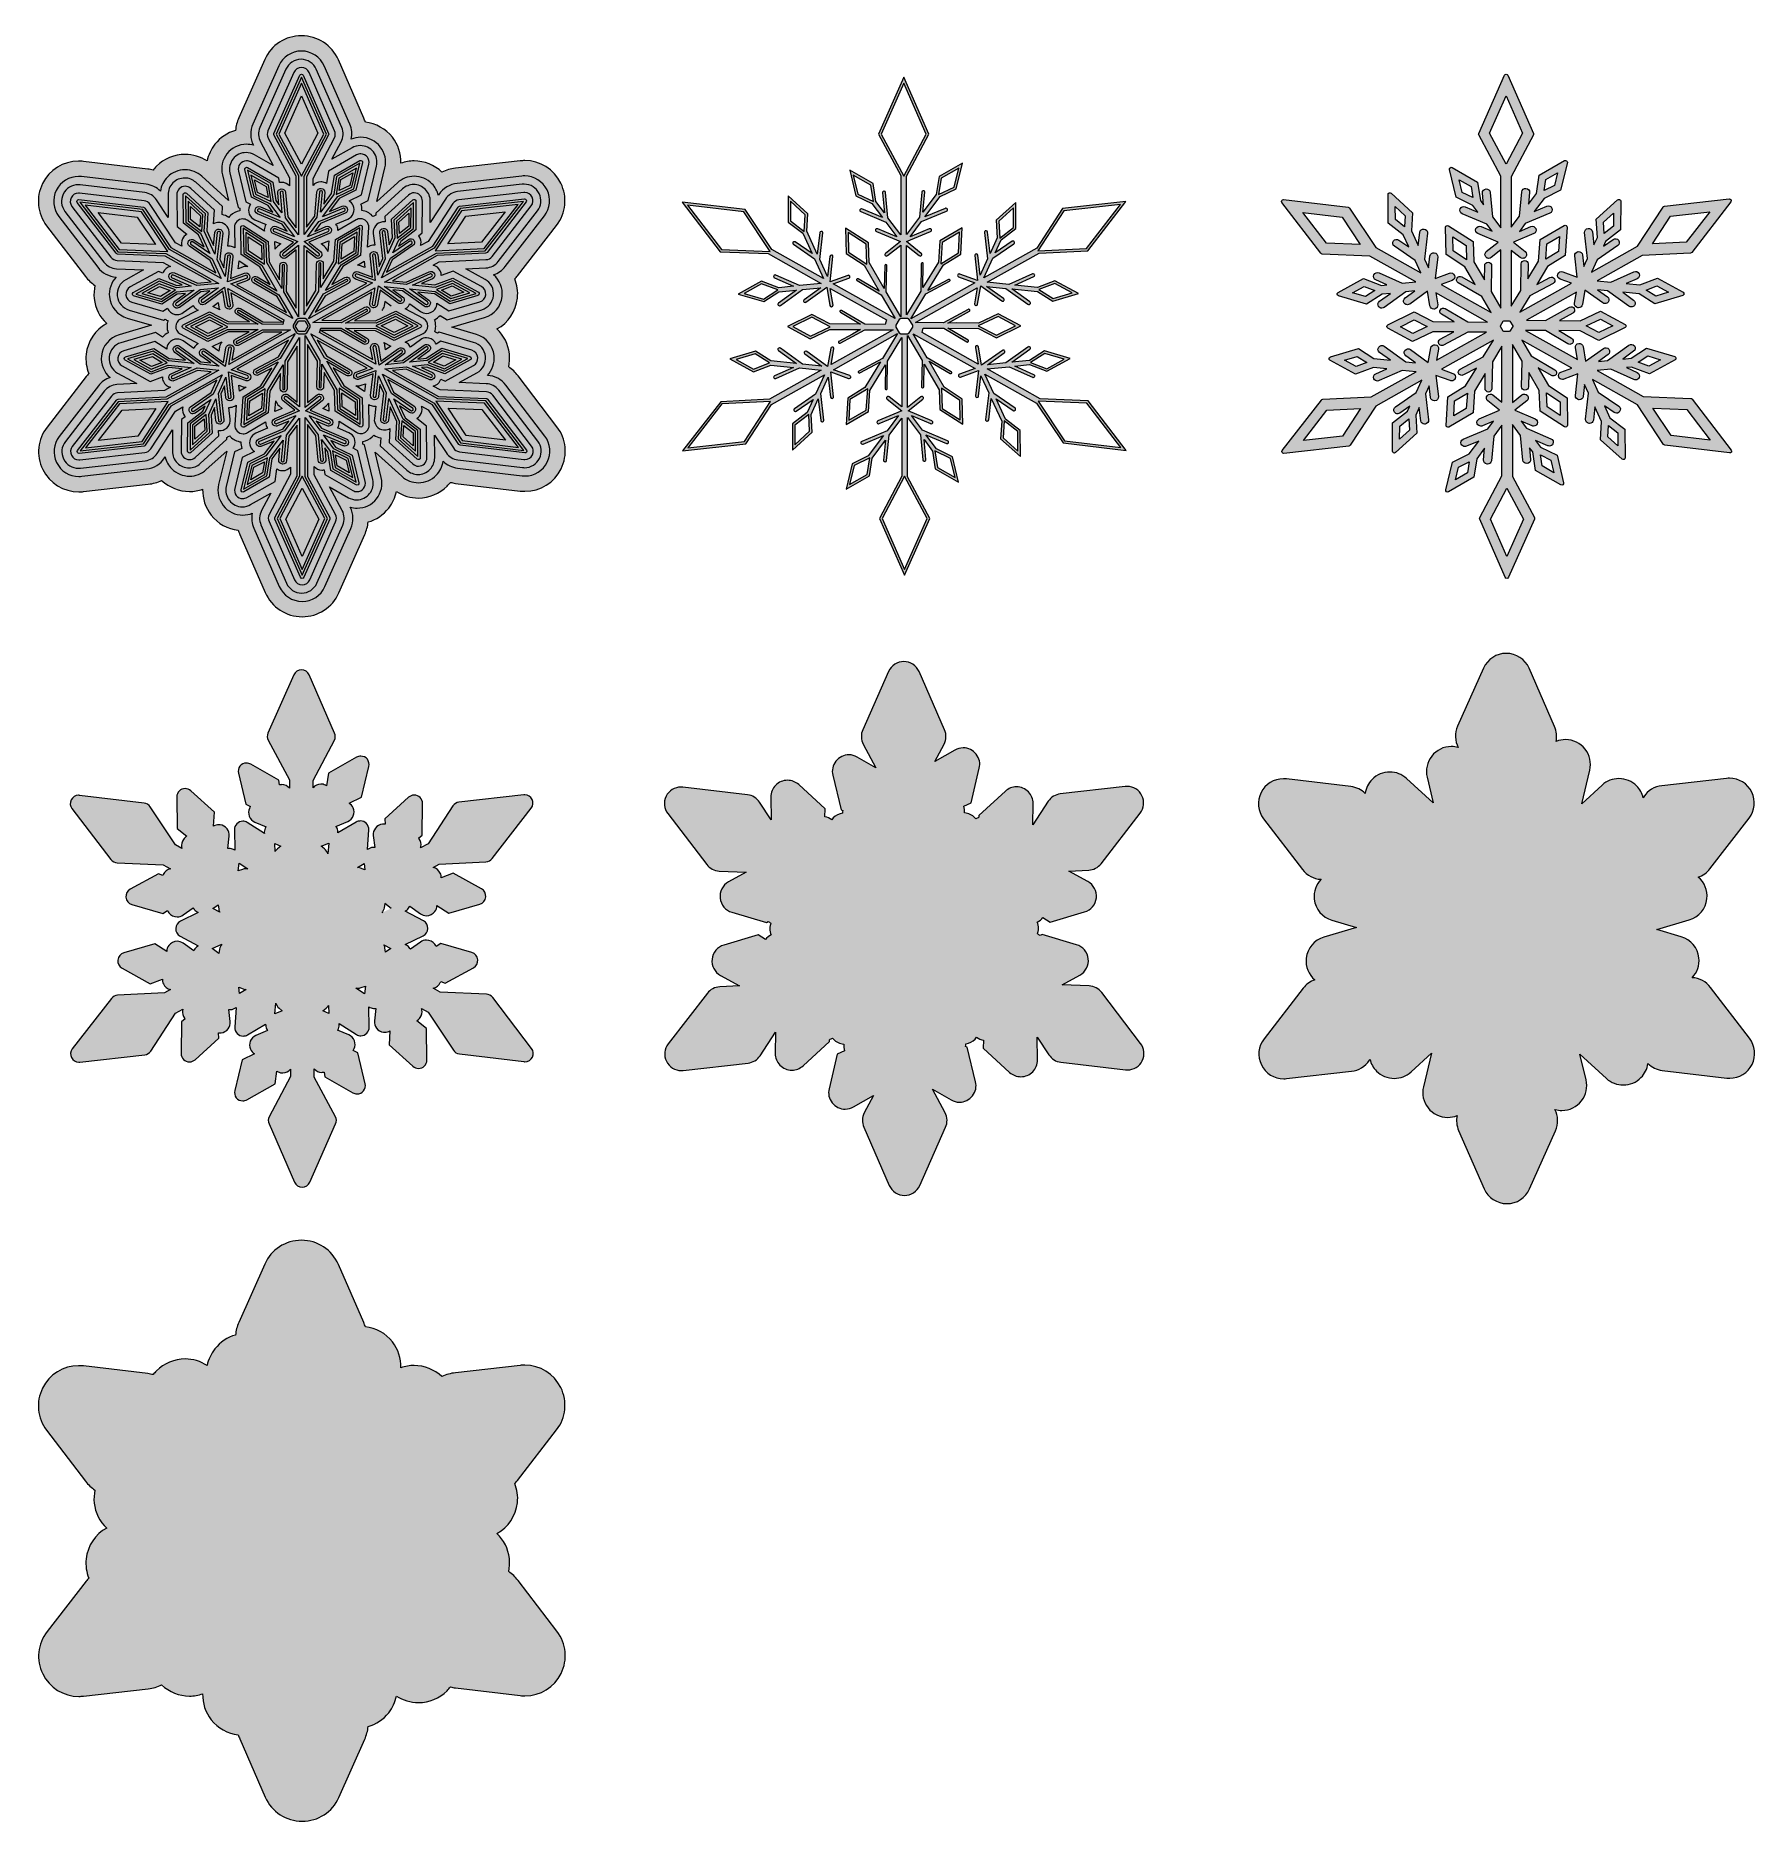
# Model space of a CAD drawing. Header units: inches. Extents: x 49 to 2963, y -3032 to -8.
import ezdxf

# ---------------------------------------------------------------- set-up
doc = ezdxf.new("R2010")
doc.units = ezdxf.units.IN
doc.header["$MEASUREMENT"] = 0
doc.layers.add('_U+0421_U+043B_U+043E_U+0439 1', color=7, linetype='Continuous')

# ---------------------------------------------------------------- blocks, each defined once
blk = doc.blocks.new('block 2')
at = {"layer": '_U+0421_U+043B_U+043E_U+0439 1', "true_color": 0x00243d}
h = blk.add_hatch(color=158, dxfattribs=at)
h.dxf.hatch_style = 2
edge = h.paths.add_edge_path()
edge.add_spline(control_points=[(500.6, -992), (473.5, -992), (448.9, -976), (438.1, -951.2), (438.1, -951.2), (395, -852.6), (395, -852.6), (394, -850.2), (393.1, -847.9), (392.3, -845.5), (374.4, -843.4), (358, -834.4), (346.7, -820), (336.7, -807.3), (331.6, -791.9), (332.1, -776.1), (325, -778.6), (317.5, -779.9), (309.8, -779.9), (292.4, -779.9), (275.3, -773), (262.7, -761), (255.7, -764.5), (248.1, -766.7), (240.1, -767.6), (240.1, -767.6), (130.3, -780.1), (130.3, -780.1), (127.8, -780.3), (125.2, -780.5), (122.6, -780.5), (96.4, -780.5), (73, -765.9), (61.4, -742.4), (49.9, -718.9), (52.7, -691.5), (68.7, -670.8), (68.7, -670.8), (135, -585.2), (135, -585.2), (136.4, -583.5), (137.8, -581.8), (139.3, -580.2), (135.3, -570.1), (133.6, -558.9), (134.8, -547.6), (137.3, -525.2), (150.4, -505.9), (169.6, -495.4), (157.9, -484.5), (150.3, -469.6), (148.5, -453), (147.7, -445.5), (148.1, -438.1), (149.7, -431), (143.7, -426.9), (138.4, -421.9), (133.8, -416), (133.8, -416), (67.9, -329.8), (67.9, -329.8), (52.1, -309.1), (49.4, -281.7), (61, -258.4), (72.6, -235), (96, -220.4), (122.1, -220.4), (124.7, -220.4), (127.5, -220.6), (130.1, -220.9), (130.1, -220.9), (239.5, -233.9), (239.5, -233.9), (242.5, -234.3), (245.5, -234.8), (248.4, -235.6), (250.1, -233.3), (251.9, -231.2), (254, -229.2), (266.7, -216.3), (284.3, -209), (302.4, -209), (315.8, -209), (328.7, -212.9), (339.7, -220.1), (341.8, -209.9), (346.3, -200.3), (352.9, -191.8), (361.9, -180.4), (374.1, -172.3), (387.7, -168.5), (388.4, -161.2), (390.3, -154), (393.3, -147.1), (393.3, -147.1), (437.2, -48.4), (437.2, -48.4), (448.1, -23.9), (472.5, -8), (499.4, -8), (526.5, -8), (551, -24), (561.9, -48.8), (561.9, -48.8), (605, -147.4), (605, -147.4), (606, -149.8), (606.9, -152.1), (607.6, -154.5), (625.6, -156.6), (642, -165.6), (653.4, -180), (663.3, -192.7), (668.4, -208.1), (667.9, -223.9), (675, -221.4), (682.5, -220.1), (690.2, -220.1), (707.6, -220.1), (724.7, -227), (737.3, -239), (744.3, -235.5), (752, -233.3), (760, -232.4), (760, -232.4), (869.7, -219.9), (869.7, -219.9), (872.2, -219.7), (874.8, -219.5), (877.4, -219.5), (903.6, -219.5), (927, -234.1), (938.6, -257.6), (950.1, -281.1), (947.3, -308.5), (931.3, -329.2), (931.3, -329.2), (865, -414.8), (865, -414.8), (863.6, -416.5), (862.2, -418.2), (860.7, -419.8), (864.7, -429.9), (866.4, -441.1), (865.1, -452.4), (862.7, -474.8), (849.6, -494.1), (830.4, -504.6), (842.1, -515.5), (849.7, -530.4), (851.5, -546.9), (852.3, -554.5), (851.9, -561.9), (850.3, -569), (856.3, -573.1), (861.6, -578.1), (866.1, -584), (866.1, -584), (932.1, -670.2), (932.1, -670.2), (947.9, -690.9), (950.6, -718.3), (939, -741.6), (927.5, -765), (904.1, -779.6), (877.9, -779.6), (875.2, -779.6), (872.5, -779.4), (869.9, -779.1), (869.9, -779.1), (760.5, -766.1), (760.5, -766.1), (757.5, -765.7), (754.5, -765.2), (751.6, -764.4), (749.9, -766.7), (748.1, -768.8), (746, -770.8), (733.3, -783.7), (715.7, -791), (697.6, -791), (684.2, -791), (671.3, -787.1), (660.3, -779.9), (658.2, -790.1), (653.7, -799.7), (647.1, -808.2), (638.1, -819.6), (625.9, -827.7), (612.3, -831.5), (611.6, -838.8), (609.7, -846.1), (606.6, -853), (606.6, -853), (562.8, -951.6), (562.8, -951.6), (551.9, -976.1), (527.5, -992), (500.6, -992)], knot_values=[0, 0, 0, 0, 1, 1, 1, 2, 2, 2, 3, 3, 3, 4, 4, 4, 5, 5, 5, 6, 6, 6, 7, 7, 7, 8, 8, 8, 9, 9, 9, 10, 10, 10, 11, 11, 11, 12, 12, 12, 13, 13, 13, 14, 14, 14, 15, 15, 15, 16, 16, 16, 17, 17, 17, 18, 18, 18, 19, 19, 19, 20, 20, 20, 21, 21, 21, 22, 22, 22, 23, 23, 23, 24, 24, 24, 25, 25, 25, 26, 26, 26, 27, 27, 27, 28, 28, 28, 29, 29, 29, 30, 30, 30, 31, 31, 31, 32, 32, 32, 33, 33, 33, 34, 34, 34, 35, 35, 35, 36, 36, 36, 37, 37, 37, 38, 38, 38, 39, 39, 39, 40, 40, 40, 41, 41, 41, 42, 42, 42, 43, 43, 43, 44, 44, 44, 45, 45, 45, 46, 46, 46, 47, 47, 47, 48, 48, 48, 49, 49, 49, 50, 50, 50, 51, 51, 51, 52, 52, 52, 53, 53, 53, 54, 54, 54, 55, 55, 55, 56, 56, 56, 57, 57, 57, 58, 58, 58, 59, 59, 59, 60, 60, 60, 61, 61, 61, 62, 62, 62, 63, 63, 63, 64, 64, 64, 65, 65, 65, 66, 66, 66, 66], degree=3, periodic=1)
at = {"layer": '_U+0421_U+043B_U+043E_U+0439 1', "true_color": 0x0086e0}
h = blk.add_hatch(color=142, dxfattribs=at)
h.dxf.hatch_style = 2
edge = h.paths.add_edge_path()
edge.add_spline(control_points=[(500.6, -966), (483.8, -966), (468.6, -956.1), (461.9, -940.8), (461.9, -940.8), (418.8, -842.2), (418.8, -842.2), (415.3, -834), (414.4, -825.2), (416.2, -816.8), (411.1, -818.8), (405.7, -819.9), (400.2, -819.9), (387.2, -819.9), (375.1, -814.1), (367.1, -803.9), (359.1, -793.7), (356.2, -780.7), (359.2, -768.1), (359.2, -768.1), (372.8, -711.4), (372.8, -711.4), (372.8, -711.4), (338.2, -742.9), (338.2, -742.9), (330.4, -750), (320.3, -753.9), (309.8, -753.9), (298.6, -753.9), (287.7, -749.3), (279.8, -741.4), (274.3, -735.8), (270.5, -728.9), (268.7, -721.4), (268.7, -721.4), (267.7, -723), (267.7, -723), (260.8, -733.5), (249.7, -740.4), (237.2, -741.8), (237.2, -741.8), (127.4, -754.2), (127.4, -754.2), (125.8, -754.4), (124.2, -754.5), (122.6, -754.5), (106.4, -754.5), (91.9, -745.5), (84.8, -730.9), (77.7, -716.4), (79.4, -699.5), (89.3, -686.7), (89.3, -686.7), (155.6, -601.1), (155.6, -601.1), (160.7, -594.5), (167.6, -589.6), (175.4, -587), (164.8, -578.1), (159.2, -564.5), (160.7, -550.4), (162.5, -533.5), (174.3, -519.4), (190.6, -514.6), (190.6, -514.6), (245.7, -498.3), (245.7, -498.3), (245.7, -498.3), (204.3, -486.1), (204.3, -486.1), (187.9, -481.2), (176.2, -467.2), (174.3, -450.2), (173, -437.7), (177.3, -425.5), (185.8, -416.7), (173.4, -416), (162, -410), (154.5, -400.2), (154.5, -400.2), (88.6, -314), (88.6, -314), (78.8, -301.2), (77.2, -284.3), (84.3, -269.9), (91.4, -255.4), (105.9, -246.4), (122.1, -246.4), (123.7, -246.4), (125.4, -246.5), (127.1, -246.7), (127.1, -246.7), (236.5, -259.7), (236.5, -259.7), (245.7, -260.8), (254.1, -264.9), (260.7, -271.2), (261.9, -262.2), (266, -254), (272.4, -247.5), (280.3, -239.5), (291.2, -235), (302.4, -235), (312.9, -235), (323, -238.9), (330.8, -246), (330.8, -246), (375.8, -286.9), (375.8, -286.9), (375.8, -286.9), (365.5, -243.7), (365.5, -243.7), (362.5, -231.1), (365.3, -218.1), (373.3, -207.9), (381.4, -197.7), (393.4, -191.9), (406.4, -191.9), (410.3, -191.9), (414.2, -192.4), (418, -193.5), (412.3, -182.2), (412, -169.2), (417.1, -157.6), (417.1, -157.6), (460.9, -59), (460.9, -59), (467.7, -43.8), (482.8, -34), (499.4, -34), (516.2, -34), (531.4, -43.9), (538.1, -59.2), (538.1, -59.2), (581.2, -157.8), (581.2, -157.8), (584.7, -166), (585.6, -174.8), (583.8, -183.2), (588.9, -181.2), (594.3, -180.1), (599.8, -180.1), (612.8, -180.1), (624.9, -185.9), (632.9, -196.1), (640.9, -206.3), (643.8, -219.3), (640.8, -231.9), (640.8, -231.9), (627.2, -288.6), (627.2, -288.6), (627.2, -288.6), (661.8, -257.1), (661.8, -257.1), (669.6, -250), (679.7, -246.1), (690.2, -246.1), (701.4, -246.1), (712.3, -250.7), (720.2, -258.6), (725.7, -264.2), (729.5, -271.1), (731.3, -278.6), (731.3, -278.6), (732.3, -277), (732.3, -277), (739.2, -266.5), (750.4, -259.6), (762.9, -258.2), (762.9, -258.2), (872.6, -245.8), (872.6, -245.8), (874.2, -245.6), (875.8, -245.5), (877.4, -245.5), (893.6, -245.5), (908.1, -254.5), (915.2, -269.1), (922.3, -283.6), (920.6, -300.5), (910.7, -313.3), (910.7, -313.3), (844.4, -398.9), (844.4, -398.9), (839.3, -405.5), (832.4, -410.4), (824.6, -413), (835.2, -421.9), (840.8, -435.5), (839.3, -449.6), (837.5, -466.5), (825.7, -480.6), (809.4, -485.4), (809.4, -485.4), (754.3, -501.7), (754.3, -501.7), (754.3, -501.7), (795.7, -513.9), (795.7, -513.9), (812.1, -518.8), (823.8, -532.8), (825.7, -549.7), (827, -562.3), (822.7, -574.5), (814.2, -583.3), (826.6, -584), (838, -590), (845.5, -599.8), (845.5, -599.8), (911.4, -686), (911.4, -686), (921.2, -698.8), (922.8, -715.7), (915.7, -730.1), (908.6, -744.6), (894.1, -753.6), (877.9, -753.6), (876.3, -753.6), (874.6, -753.5), (872.9, -753.3), (872.9, -753.3), (763.5, -740.3), (763.5, -740.3), (754.3, -739.2), (745.9, -735.1), (739.3, -728.8), (738.1, -737.8), (734, -746), (727.6, -752.5), (719.7, -760.5), (708.8, -765), (697.6, -765), (687.1, -765), (677, -761.1), (669.2, -754.1), (669.2, -754.1), (624.2, -713.1), (624.2, -713.1), (624.2, -713.1), (634.5, -756.3), (634.5, -756.3), (637.5, -768.9), (634.7, -781.9), (626.7, -792.1), (618.6, -802.3), (606.6, -808.1), (593.6, -808.1), (589.7, -808.1), (585.8, -807.6), (582, -806.5), (587.7, -817.8), (588, -830.8), (582.9, -842.4), (582.9, -842.4), (539.1, -941), (539.1, -941), (532.3, -956.2), (517.2, -966), (500.6, -966)], knot_values=[0, 0, 0, 0, 1, 1, 1, 2, 2, 2, 3, 3, 3, 4, 4, 4, 5, 5, 5, 6, 6, 6, 7, 7, 7, 8, 8, 8, 9, 9, 9, 10, 10, 10, 11, 11, 11, 12, 12, 12, 13, 13, 13, 14, 14, 14, 15, 15, 15, 16, 16, 16, 17, 17, 17, 18, 18, 18, 19, 19, 19, 20, 20, 20, 21, 21, 21, 22, 22, 22, 23, 23, 23, 24, 24, 24, 25, 25, 25, 26, 26, 26, 27, 27, 27, 28, 28, 28, 29, 29, 29, 30, 30, 30, 31, 31, 31, 32, 32, 32, 33, 33, 33, 34, 34, 34, 35, 35, 35, 36, 36, 36, 37, 37, 37, 38, 38, 38, 39, 39, 39, 40, 40, 40, 41, 41, 41, 42, 42, 42, 43, 43, 43, 44, 44, 44, 45, 45, 45, 46, 46, 46, 47, 47, 47, 48, 48, 48, 49, 49, 49, 50, 50, 50, 51, 51, 51, 52, 52, 52, 53, 53, 53, 54, 54, 54, 55, 55, 55, 56, 56, 56, 57, 57, 57, 58, 58, 58, 59, 59, 59, 60, 60, 60, 61, 61, 61, 62, 62, 62, 63, 63, 63, 64, 64, 64, 65, 65, 65, 66, 66, 66, 67, 67, 67, 68, 68, 68, 69, 69, 69, 70, 70, 70, 71, 71, 71, 72, 72, 72, 73, 73, 73, 74, 74, 74, 75, 75, 75, 76, 76, 76, 77, 77, 77, 78, 78, 78, 79, 79, 79, 80, 80, 80, 81, 81, 81, 82, 82, 82, 83, 83, 83, 84, 84, 84, 85, 85, 85, 86, 86, 86, 86], degree=3, periodic=1)
at = {"layer": '_U+0421_U+043B_U+043E_U+0439 1', "true_color": 0xf5f6f7}
h = blk.add_hatch(color=7, dxfattribs=at)
h.dxf.hatch_style = 2
edge = h.paths.add_edge_path()
edge.add_spline(control_points=[(499.8, -952), (488.6, -952), (478.5, -945.4), (474, -935.2), (474, -935.2), (430.9, -836.5), (430.9, -836.5), (427.5, -828.7), (427.8, -819.9), (431.8, -812.3), (431.8, -812.3), (447.4, -782.7), (447.4, -782.7), (447.4, -782.7), (413.4, -802.2), (413.4, -802.2), (409.2, -804.6), (404.3, -805.9), (399.4, -805.9), (390.8, -805.9), (382.7, -802), (377.3, -795.2), (372, -788.4), (370.1, -779.7), (372.1, -771.4), (372.1, -771.4), (386.1, -712.9), (386.1, -712.9), (386.1, -712.9), (398.4, -706.9), (398.4, -706.9), (397.2, -703.3), (396.7, -699.6), (396.9, -695.9), (390.3, -695.2), (384, -692.1), (379.4, -687.2), (378.9, -686.7), (378.4, -686.2), (378, -685.6), (376.4, -686.6), (374.7, -687.5), (372.9, -688.3), (372.9, -688.3), (373.1, -691.5), (373.1, -691.5), (373.1, -691.5), (328, -732.5), (328, -732.5), (322.8, -737.2), (316.1, -739.9), (309.1, -739.9), (301.6, -739.9), (294.3, -736.8), (289, -731.5), (283.7, -726.2), (280.8, -719.1), (280.9, -711.6), (280.9, -711.6), (281.2, -675.6), (281.2, -675.6), (281.2, -675.6), (255.2, -715.4), (255.2, -715.4), (250.6, -722.4), (243.2, -726.9), (234.8, -727.9), (234.8, -727.9), (125.1, -740.3), (125.1, -740.3), (124, -740.4), (122.9, -740.5), (121.9, -740.5), (111, -740.5), (101.4, -734.5), (96.6, -724.8), (91.9, -715.1), (93, -703.8), (99.6, -695.3), (99.6, -695.3), (165.9, -609.7), (165.9, -609.7), (170.9, -603.2), (178.6, -599.2), (186.8, -598.8), (186.8, -598.8), (220.5, -597.2), (220.5, -597.2), (220.5, -597.2), (188.2, -579.4), (188.2, -579.4), (178.3, -574), (172.7, -563.2), (173.9, -551.9), (175.1, -540.6), (182.9, -531.2), (193.8, -528), (193.8, -528), (252.3, -510.7), (252.3, -510.7), (252.3, -510.7), (264.3, -518.4), (264.3, -518.4), (267, -515.4), (270.2, -512.9), (273.9, -511), (272.4, -507.6), (271.7, -503.8), (271.8, -499.8), (271.8, -496.7), (272.4, -493.6), (273.5, -490.8), (271.9, -490), (270.4, -489), (268.9, -487.9), (268.9, -487.9), (265.9, -489.9), (265.9, -489.9), (265.9, -489.9), (207.5, -472.6), (207.5, -472.6), (196.6, -469.4), (188.7, -460), (187.5, -448.7), (186.3, -437.5), (191.9, -426.7), (201.9, -421.2), (201.9, -421.2), (232, -404.6), (232, -404.6), (232, -404.6), (186.1, -402.7), (186.1, -402.7), (177.7, -402.4), (170, -398.3), (164.9, -391.7), (164.9, -391.7), (99, -305.5), (99, -305.5), (92.4, -297), (91.3, -285.7), (96.1, -276.1), (100.9, -266.4), (110.5, -260.4), (121.3, -260.4), (122.4, -260.4), (123.6, -260.5), (124.7, -260.6), (124.7, -260.6), (234.1, -273.6), (234.1, -273.6), (242.3, -274.6), (249.6, -279.1), (254.2, -286), (254.2, -286), (273.9, -315.7), (273.9, -315.7), (273.9, -315.7), (273.5, -277.3), (273.5, -277.3), (273.5, -269.8), (276.3, -262.7), (281.6, -257.3), (286.9, -252), (294.2, -249), (301.7, -249), (308.7, -249), (315.4, -251.6), (320.6, -256.3), (320.6, -256.3), (365.7, -297.3), (365.7, -297.3), (365.7, -297.3), (364.9, -310.9), (364.9, -310.9), (369.1, -311.7), (373.1, -313.3), (376.6, -315.7), (377.3, -314.7), (378.2, -313.7), (379.1, -312.7), (383.4, -308.4), (389, -305.5), (395.1, -304.6), (395, -303.2), (395.1, -301.7), (395.2, -300.3), (395.2, -300.3), (392.3, -298.9), (392.3, -298.9), (392.3, -298.9), (378.3, -240.4), (378.3, -240.4), (376.3, -232.1), (378.2, -223.4), (383.6, -216.6), (388.9, -209.8), (397, -205.9), (405.7, -205.9), (410.6, -205.9), (415.4, -207.2), (419.7, -209.6), (419.7, -209.6), (451.5, -227.8), (451.5, -227.8), (451.5, -227.8), (430.1, -187.9), (430.1, -187.9), (426, -180.2), (425.6, -171.3), (429.2, -163.3), (429.2, -163.3), (473, -64.7), (473, -64.7), (477.5, -54.5), (487.6, -48), (498.7, -48), (509.9, -48), (520, -54.6), (524.5, -64.8), (524.5, -64.8), (567.6, -163.5), (567.6, -163.5), (571, -171.3), (570.7, -180.2), (566.7, -187.7), (566.7, -187.7), (551.1, -217.3), (551.1, -217.3), (551.1, -217.3), (585, -197.8), (585, -197.8), (589.3, -195.4), (594.2, -194.1), (599.1, -194.1), (607.7, -194.1), (615.8, -198), (621.2, -204.8), (626.5, -211.6), (628.4, -220.3), (626.4, -228.7), (626.4, -228.7), (612.4, -287.1), (612.4, -287.1), (612.4, -287.1), (600.1, -293.1), (600.1, -293.1), (601.3, -296.7), (601.8, -300.4), (601.6, -304.1), (608.2, -304.8), (614.5, -307.9), (619.1, -312.8), (619.6, -313.3), (620.1, -313.8), (620.5, -314.4), (622.1, -313.4), (623.8, -312.5), (625.6, -311.7), (625.6, -311.7), (625.4, -308.5), (625.4, -308.5), (625.4, -308.5), (670.5, -267.5), (670.5, -267.5), (675.7, -262.7), (682.4, -260.1), (689.4, -260.1), (696.9, -260.1), (704.2, -263.2), (709.5, -268.5), (714.8, -273.8), (717.7, -280.9), (717.6, -288.4), (717.6, -288.4), (717.3, -324.4), (717.3, -324.4), (717.3, -324.4), (743.3, -284.6), (743.3, -284.6), (747.9, -277.6), (755.3, -273), (763.7, -272.1), (763.7, -272.1), (873.4, -259.7), (873.4, -259.7), (874.5, -259.6), (875.6, -259.5), (876.6, -259.5), (887.5, -259.5), (897.1, -265.5), (901.9, -275.2), (906.6, -284.9), (905.5, -296.2), (898.9, -304.7), (898.9, -304.7), (832.6, -390.3), (832.6, -390.3), (827.6, -396.8), (819.9, -400.8), (811.7, -401.2), (811.7, -401.2), (778, -402.8), (778, -402.8), (778, -402.8), (810.3, -420.6), (810.3, -420.6), (820.2, -426), (825.9, -436.9), (824.6, -448.1), (823.4, -459.4), (815.6, -468.8), (804.7, -472), (804.7, -472), (746.2, -489.3), (746.2, -489.3), (746.2, -489.3), (734.2, -481.6), (734.2, -481.6), (731.5, -484.6), (728.3, -487.1), (724.6, -489), (726.1, -492.4), (726.8, -496.2), (726.7, -500.2), (726.7, -503.3), (726.1, -506.4), (725, -509.2), (726.6, -510), (728.1, -511), (729.6, -512), (729.6, -512), (732.6, -510.1), (732.6, -510.1), (732.6, -510.1), (791, -527.4), (791, -527.4), (801.9, -530.6), (809.8, -540), (811, -551.3), (812.2, -562.5), (806.6, -573.3), (796.6, -578.8), (796.6, -578.8), (766.5, -595.4), (766.5, -595.4), (766.5, -595.4), (812.4, -597.3), (812.4, -597.3), (820.8, -597.6), (828.5, -601.7), (833.6, -608.3), (833.6, -608.3), (899.5, -694.5), (899.5, -694.5), (906.1, -703), (907.2, -714.3), (902.4, -723.9), (897.6, -733.6), (888, -739.6), (877.2, -739.6), (876.1, -739.6), (874.9, -739.5), (873.8, -739.4), (873.8, -739.4), (764.4, -726.4), (764.4, -726.4), (756.2, -725.4), (748.9, -720.9), (744.3, -714), (744.3, -714), (724.6, -684.3), (724.6, -684.3), (724.6, -684.3), (725, -722.7), (725, -722.7), (725, -730.2), (722.2, -737.3), (716.9, -742.7), (711.6, -748), (704.3, -751), (696.8, -751), (689.8, -751), (683.1, -748.4), (677.9, -743.7), (677.9, -743.7), (632.8, -702.7), (632.8, -702.7), (632.8, -702.7), (633.6, -689.1), (633.6, -689.1), (629.4, -688.3), (625.4, -686.7), (621.9, -684.3), (621.2, -685.3), (620.3, -686.3), (619.4, -687.3), (615.1, -691.6), (609.5, -694.5), (603.4, -695.4), (603.5, -696.8), (603.4, -698.3), (603.3, -699.7), (603.3, -699.7), (606.2, -701.1), (606.2, -701.1), (606.2, -701.1), (620.2, -759.6), (620.2, -759.6), (622.2, -767.9), (620.3, -776.6), (614.9, -783.4), (609.6, -790.2), (601.5, -794.1), (592.8, -794.1), (587.9, -794.1), (583.1, -792.8), (578.8, -790.4), (578.8, -790.4), (547, -772.2), (547, -772.2), (547, -772.2), (568.4, -812.1), (568.4, -812.1), (572.5, -819.8), (572.9, -828.8), (569.3, -836.7), (569.3, -836.7), (525.5, -935.3), (525.5, -935.3), (521, -945.4), (510.9, -952), (499.8, -952)], knot_values=[0, 0, 0, 0, 1, 1, 1, 2, 2, 2, 3, 3, 3, 4, 4, 4, 5, 5, 5, 6, 6, 6, 7, 7, 7, 8, 8, 8, 9, 9, 9, 10, 10, 10, 11, 11, 11, 12, 12, 12, 13, 13, 13, 14, 14, 14, 15, 15, 15, 16, 16, 16, 17, 17, 17, 18, 18, 18, 19, 19, 19, 20, 20, 20, 21, 21, 21, 22, 22, 22, 23, 23, 23, 24, 24, 24, 25, 25, 25, 26, 26, 26, 27, 27, 27, 28, 28, 28, 29, 29, 29, 30, 30, 30, 31, 31, 31, 32, 32, 32, 33, 33, 33, 34, 34, 34, 35, 35, 35, 36, 36, 36, 37, 37, 37, 38, 38, 38, 39, 39, 39, 40, 40, 40, 41, 41, 41, 42, 42, 42, 43, 43, 43, 44, 44, 44, 45, 45, 45, 46, 46, 46, 47, 47, 47, 48, 48, 48, 49, 49, 49, 50, 50, 50, 51, 51, 51, 52, 52, 52, 53, 53, 53, 54, 54, 54, 55, 55, 55, 56, 56, 56, 57, 57, 57, 58, 58, 58, 59, 59, 59, 60, 60, 60, 61, 61, 61, 62, 62, 62, 63, 63, 63, 64, 64, 64, 65, 65, 65, 66, 66, 66, 67, 67, 67, 68, 68, 68, 69, 69, 69, 70, 70, 70, 71, 71, 71, 72, 72, 72, 73, 73, 73, 74, 74, 74, 75, 75, 75, 76, 76, 76, 77, 77, 77, 78, 78, 78, 79, 79, 79, 80, 80, 80, 81, 81, 81, 82, 82, 82, 83, 83, 83, 84, 84, 84, 85, 85, 85, 86, 86, 86, 87, 87, 87, 88, 88, 88, 89, 89, 89, 90, 90, 90, 91, 91, 91, 92, 92, 92, 93, 93, 93, 94, 94, 94, 95, 95, 95, 96, 96, 96, 97, 97, 97, 98, 98, 98, 99, 99, 99, 100, 100, 100, 101, 101, 101, 102, 102, 102, 103, 103, 103, 104, 104, 104, 105, 105, 105, 106, 106, 106, 107, 107, 107, 108, 108, 108, 109, 109, 109, 110, 110, 110, 111, 111, 111, 112, 112, 112, 113, 113, 113, 114, 114, 114, 115, 115, 115, 116, 116, 116, 117, 117, 117, 118, 118, 118, 119, 119, 119, 120, 120, 120, 121, 121, 121, 122, 122, 122, 123, 123, 123, 124, 124, 124, 125, 125, 125, 126, 126, 126, 127, 127, 127, 128, 128, 128, 129, 129, 129, 130, 130, 130, 131, 131, 131, 132, 132, 132, 133, 133, 133, 134, 134, 134, 135, 135, 135, 136, 136, 136, 137, 137, 137, 138, 138, 138, 139, 139, 139, 140, 140, 140, 141, 141, 141, 142, 142, 142, 143, 143, 143, 144, 144, 144, 144], degree=3, periodic=1)
at = {"layer": '_U+0421_U+043B_U+043E_U+0439 1', "true_color": 0x00243d}
h = blk.add_hatch(color=158, dxfattribs=at)
h.dxf.hatch_style = 2
edge = h.paths.add_edge_path()
edge.add_spline(control_points=[(500.6, -938), (494.9, -938), (489.8, -934.7), (487.6, -929.6), (487.6, -929.6), (444.5, -830.9), (444.5, -830.9), (442.8, -827), (442.9, -822.6), (444.9, -818.8), (444.9, -818.8), (481, -750.4), (481, -750.4), (481, -750.4), (481, -738.5), (481, -738.5), (477.8, -742.2), (473, -744.5), (467.7, -744.5), (467.2, -744.5), (466.7, -744.5), (466.2, -744.5), (466.2, -744.5), (466.1, -744.5), (466.1, -744.5), (463.2, -744.2), (460.4, -743.3), (458, -741.7), (458, -741.7), (454.7, -762.8), (454.7, -762.8), (454.7, -762.8), (407.2, -790), (407.2, -790), (405.1, -791.3), (402.6, -791.9), (400.2, -791.9), (395.9, -791.9), (391.7, -789.9), (389.1, -786.5), (386.4, -783.1), (385.4, -778.8), (386.4, -774.6), (386.4, -774.6), (398.9, -722.6), (398.9, -722.6), (398.9, -722.6), (420, -712.2), (420, -712.2), (417, -710.4), (414.6, -707.7), (413.1, -704.4), (411.2, -700.1), (411.1, -695.4), (412.8, -691), (414.6, -686.6), (417.9, -683.1), (422.3, -681.3), (422.3, -681.3), (442.1, -672.9), (442.1, -672.9), (441.4, -672), (440.8, -670.9), (440.3, -669.8), (439.2, -667.4), (438.7, -664.7), (438.8, -662.1), (438.8, -662.1), (407.8, -680.2), (407.8, -680.2), (405.7, -681.4), (403.2, -682.1), (400.7, -682.1), (396.8, -682.1), (393, -680.5), (390.4, -677.6), (387.7, -674.9), (386.4, -671.1), (386.6, -667.2), (386.6, -667.2), (388.6, -633.9), (388.6, -633.9), (386.1, -635.8), (383.1, -637), (379.9, -637.3), (379.2, -637.4), (378.5, -637.4), (377.9, -637.4), (377.4, -637.4), (377, -637.4), (376.5, -637.4), (376.5, -637.4), (378.9, -657.3), (378.9, -657.3), (379.4, -661.9), (378.1, -666.4), (375.2, -670.1), (372.3, -673.8), (368, -676.1), (363.3, -676.6), (362.6, -676.7), (362, -676.7), (361.3, -676.7), (360.5, -676.7), (359.7, -676.7), (358.9, -676.6), (358.9, -676.6), (359.4, -685.7), (359.4, -685.7), (359.4, -685.7), (319.3, -722.2), (319.3, -722.2), (316.7, -724.5), (313.3, -725.9), (309.8, -725.9), (306, -725.9), (302.3, -724.3), (299.7, -721.7), (297.1, -719), (295.6, -715.4), (295.7, -711.7), (295.7, -711.7), (296.1, -658), (296.1, -658), (296.1, -658), (302.3, -653.2), (302.3, -653.2), (301.9, -652.8), (301.6, -652.4), (301.3, -652), (298.5, -648.2), (297.4, -643.5), (298.2, -638.9), (298.4, -638.1), (298.6, -637.3), (298.8, -636.5), (298.8, -636.5), (286.1, -643.6), (286.1, -643.6), (286.1, -643.6), (244.2, -707.7), (244.2, -707.7), (241.9, -711.2), (238.2, -713.5), (234, -714), (234, -714), (124.2, -726.4), (124.2, -726.4), (123.7, -726.5), (123.1, -726.5), (122.6, -726.5), (117.2, -726.5), (112.3, -723.5), (109.9, -718.6), (107.6, -713.8), (108.1, -708.1), (111.4, -703.9), (111.4, -703.9), (177.7, -618.3), (177.7, -618.3), (180.3, -615), (184.1, -613), (188.2, -612.8), (188.2, -612.8), (267.5, -609), (267.5, -609), (267.5, -609), (277.5, -603.3), (277.5, -603.3), (272.4, -602.1), (267.9, -598.6), (265.6, -593.8), (264.4, -591.2), (263.8, -588.4), (263.9, -585.7), (263.9, -585.7), (243.5, -593.5), (243.5, -593.5), (243.5, -593.5), (195.7, -567.2), (195.7, -567.2), (190.8, -564.4), (187.9, -559), (188.5, -553.4), (189.1, -547.7), (193.1, -543), (198.6, -541.4), (198.6, -541.4), (250.9, -526), (250.9, -526), (250.9, -526), (271.2, -539), (271.2, -539), (271.2, -535.2), (272.4, -531.6), (274.8, -528.6), (278.1, -524.3), (283.3, -521.7), (288.9, -521.7), (292.6, -521.7), (296.2, -522.8), (299.2, -525), (299.2, -525), (317, -537.8), (317, -537.8), (317.6, -536.6), (318.3, -535.4), (319.1, -534.2), (320.7, -532.2), (322.6, -530.6), (324.8, -529.4), (324.8, -529.4), (293.9, -512.8), (293.9, -512.8), (289.2, -510.2), (286.4, -505.4), (286.5, -500.1), (286.6, -494.9), (289.7, -490.1), (294.4, -487.8), (294.4, -487.8), (324.7, -473), (324.7, -473), (322.1, -471.8), (319.8, -470), (318, -467.7), (317.3, -466.8), (316.7, -465.8), (316.2, -464.8), (316.2, -464.8), (299.2, -477), (299.2, -477), (296.1, -479.2), (292.5, -480.4), (288.8, -480.4), (283.3, -480.4), (278, -477.8), (274.7, -473.4), (273.8, -472.2), (273, -470.9), (272.5, -469.6), (272.5, -469.6), (264.5, -474.7), (264.5, -474.7), (264.5, -474.7), (212.2, -459.2), (212.2, -459.2), (206.7, -457.6), (202.8, -452.9), (202.2, -447.2), (201.6, -441.6), (204.4, -436.2), (209.4, -433.5), (209.4, -433.5), (257.2, -407.2), (257.2, -407.2), (257.2, -407.2), (264.8, -410.1), (264.8, -410.1), (265, -409.5), (265.2, -408.9), (265.5, -408.3), (267.8, -403.4), (272.3, -399.9), (277.5, -398.7), (277.5, -398.7), (265.5, -392), (265.5, -392), (265.5, -392), (187.4, -388.7), (187.4, -388.7), (183.2, -388.5), (179.3, -386.5), (176.8, -383.2), (176.8, -383.2), (110.8, -297), (110.8, -297), (107.6, -292.7), (107, -287.1), (109.4, -282.3), (111.8, -277.5), (116.6, -274.4), (122.1, -274.4), (122.6, -274.4), (123.2, -274.5), (123.8, -274.5), (123.8, -274.5), (233.2, -287.5), (233.2, -287.5), (237.3, -288), (241, -290.3), (243.3, -293.8), (243.3, -293.8), (286.2, -358.5), (286.2, -358.5), (286.2, -358.5), (297.1, -364.5), (297.1, -364.5), (296.8, -363.8), (296.6, -363), (296.5, -362.2), (295.7, -357.5), (296.8, -352.9), (299.6, -349.1), (301.1, -346.9), (303.2, -345.1), (305.5, -343.9), (305.5, -343.9), (288.8, -330.9), (288.8, -330.9), (288.8, -330.9), (288.3, -277.2), (288.3, -277.2), (288.2, -273.4), (289.7, -269.8), (292.3, -267.2), (295, -264.5), (298.6, -263), (302.4, -263), (305.9, -263), (309.3, -264.3), (311.9, -266.7), (311.9, -266.7), (352.1, -303.2), (352.1, -303.2), (352.1, -303.2), (350.7, -326.7), (350.7, -326.7), (353.3, -325.2), (356.3, -324.3), (359.6, -324.3), (360.2, -324.3), (360.9, -324.3), (361.5, -324.4), (366.3, -324.9), (370.5, -327.3), (373.4, -331), (376.3, -334.6), (377.6, -339.2), (377.1, -343.8), (377.1, -343.8), (374.7, -364.6), (374.7, -364.6), (375.4, -364.5), (376.1, -364.5), (376.8, -364.5), (377.4, -364.5), (378.1, -364.5), (378.7, -364.6), (381.5, -364.9), (384.1, -365.9), (386.4, -367.3), (386.4, -367.3), (385.8, -332.6), (385.8, -332.6), (385.8, -328.8), (387.2, -325.2), (389.8, -322.6), (392.5, -319.9), (396.2, -318.3), (400, -318.3), (402.7, -318.3), (405.3, -319.1), (407.6, -320.5), (407.6, -320.5), (436.6, -339.1), (436.6, -339.1), (436.3, -336.1), (436.8, -333), (438.1, -330.2), (438.4, -329.3), (438.9, -328.4), (439.4, -327.7), (439.4, -327.7), (420.5, -319.7), (420.5, -319.7), (416.1, -317.8), (412.7, -314.4), (411, -310), (409.3, -305.6), (409.4, -300.8), (411.3, -296.5), (411.8, -295.3), (412.5, -294.2), (413.3, -293.2), (413.3, -293.2), (405.1, -289.2), (405.1, -289.2), (405.1, -289.2), (392.7, -237.2), (392.7, -237.2), (391.7, -233), (392.6, -228.7), (395.3, -225.3), (398, -221.9), (402.1, -219.9), (406.4, -219.9), (408.9, -219.9), (411.3, -220.5), (413.5, -221.8), (413.5, -221.8), (461, -249), (461, -249), (461, -249), (462.2, -256.8), (462.2, -256.8), (462.9, -256.6), (463.6, -256.5), (464.3, -256.5), (464.8, -256.4), (465.3, -256.4), (465.9, -256.4), (471.2, -256.4), (476, -258.7), (479.2, -262.4), (479.2, -262.4), (479.2, -248.5), (479.2, -248.5), (479.2, -248.5), (443.2, -181.3), (443.2, -181.3), (441.1, -177.4), (440.9, -173), (442.7, -169), (442.7, -169), (486.5, -70.4), (486.5, -70.4), (488.8, -65.3), (493.9, -62), (499.4, -62), (505.1, -62), (510.2, -65.3), (512.4, -70.4), (512.4, -70.4), (555.5, -169.1), (555.5, -169.1), (557.2, -173), (557.1, -177.4), (555.1, -181.2), (555.1, -181.2), (519, -249.6), (519, -249.6), (519, -249.6), (519, -261.5), (519, -261.5), (522.2, -257.8), (527, -255.5), (532.3, -255.5), (532.8, -255.5), (533.3, -255.5), (533.9, -255.5), (536.8, -255.8), (539.6, -256.7), (542, -258.3), (542, -258.3), (545.3, -237.2), (545.3, -237.2), (545.3, -237.2), (592.8, -210), (592.8, -210), (594.9, -208.7), (597.4, -208.1), (599.8, -208.1), (604.1, -208.1), (608.3, -210.1), (611, -213.5), (613.6, -216.9), (614.6, -221.2), (613.6, -225.4), (613.6, -225.4), (601.1, -277.4), (601.1, -277.4), (601.1, -277.4), (580, -287.8), (580, -287.8), (583, -289.6), (585.4, -292.3), (586.9, -295.6), (588.8, -299.9), (588.9, -304.6), (587.2, -309), (585.4, -313.4), (582.1, -316.9), (577.7, -318.7), (577.7, -318.7), (557.9, -327.1), (557.9, -327.1), (558.6, -328), (559.2, -329.1), (559.7, -330.2), (560.8, -332.6), (561.3, -335.3), (561.2, -337.9), (561.2, -337.9), (592.2, -319.8), (592.2, -319.8), (594.3, -318.6), (596.8, -317.9), (599.3, -317.9), (603.2, -317.9), (607, -319.5), (609.6, -322.4), (612.3, -325.1), (613.6, -328.9), (613.4, -332.8), (613.4, -332.8), (611.4, -366.1), (611.4, -366.1), (613.9, -364.2), (616.9, -363), (620.1, -362.7), (620.8, -362.6), (621.4, -362.6), (622.1, -362.6), (622.6, -362.6), (623, -362.6), (623.5, -362.6), (623.5, -362.6), (621.1, -342.7), (621.1, -342.7), (620.6, -338.1), (621.9, -333.6), (624.8, -329.9), (627.7, -326.2), (632, -323.9), (636.7, -323.4), (637.4, -323.3), (638, -323.3), (638.7, -323.3), (639.5, -323.3), (640.3, -323.3), (641.1, -323.4), (641.1, -323.4), (640.6, -314.3), (640.6, -314.3), (640.6, -314.3), (680.7, -277.8), (680.7, -277.8), (683.3, -275.5), (686.7, -274.1), (690.2, -274.1), (694, -274.1), (697.7, -275.7), (700.3, -278.4), (702.9, -281), (704.4, -284.6), (704.3, -288.3), (704.3, -288.3), (703.9, -342), (703.9, -342), (703.9, -342), (697.7, -346.8), (697.7, -346.8), (698.1, -347.2), (698.4, -347.6), (698.7, -348), (701.5, -351.8), (702.6, -356.5), (701.8, -361.1), (701.6, -361.9), (701.4, -362.7), (701.2, -363.5), (701.2, -363.5), (713.9, -356.4), (713.9, -356.4), (713.9, -356.4), (755.8, -292.3), (755.8, -292.3), (758.1, -288.8), (761.8, -286.5), (766, -286), (766, -286), (875.8, -273.6), (875.8, -273.6), (876.3, -273.5), (876.9, -273.5), (877.4, -273.5), (882.8, -273.5), (887.7, -276.5), (890.1, -281.4), (892.4, -286.2), (891.9, -291.9), (888.6, -296.1), (888.6, -296.1), (822.3, -381.7), (822.3, -381.7), (819.7, -385), (815.9, -387), (811.8, -387.2), (811.8, -387.2), (732.5, -391), (732.5, -391), (732.5, -391), (722.5, -396.7), (722.5, -396.7), (727.6, -397.9), (732.1, -401.4), (734.4, -406.2), (735.6, -408.8), (736.2, -411.6), (736.1, -414.3), (736.1, -414.3), (756.5, -406.5), (756.5, -406.5), (756.5, -406.5), (804.3, -432.8), (804.3, -432.8), (809.2, -435.6), (812.1, -441), (811.5, -446.6), (810.9, -452.3), (806.9, -457), (801.4, -458.6), (801.4, -458.6), (749.1, -474), (749.1, -474), (749.1, -474), (728.8, -461), (728.8, -461), (728.8, -464.8), (727.6, -468.4), (725.2, -471.4), (721.9, -475.7), (716.7, -478.3), (711.1, -478.3), (707.4, -478.3), (703.8, -477.2), (700.8, -475), (700.8, -475), (683, -462.2), (683, -462.2), (682.4, -463.4), (681.7, -464.6), (680.9, -465.8), (679.3, -467.8), (677.4, -469.4), (675.2, -470.6), (675.2, -470.6), (706.1, -487.2), (706.1, -487.2), (710.8, -489.8), (713.6, -494.6), (713.5, -499.9), (713.4, -505.1), (710.3, -509.9), (705.6, -512.2), (705.6, -512.2), (675.3, -527), (675.3, -527), (677.9, -528.2), (680.2, -530), (682, -532.3), (682.7, -533.2), (683.3, -534.2), (683.8, -535.2), (683.8, -535.2), (700.8, -523), (700.8, -523), (703.9, -520.8), (707.4, -519.6), (711.2, -519.6), (716.7, -519.6), (722, -522.2), (725.3, -526.6), (726.2, -527.8), (727, -529.1), (727.5, -530.4), (727.5, -530.4), (735.5, -525.3), (735.5, -525.3), (735.5, -525.3), (787.8, -540.8), (787.8, -540.8), (793.3, -542.4), (797.2, -547.1), (797.8, -552.8), (798.4, -558.4), (795.6, -563.8), (790.6, -566.5), (790.6, -566.5), (742.8, -592.8), (742.8, -592.8), (742.8, -592.8), (735.2, -589.9), (735.2, -589.9), (735, -590.5), (734.7, -591.1), (734.5, -591.7), (732.2, -596.6), (727.7, -600.1), (722.5, -601.3), (722.5, -601.3), (734.5, -608), (734.5, -608), (734.5, -608), (812.6, -611.3), (812.6, -611.3), (816.8, -611.5), (820.7, -613.5), (823.2, -616.8), (823.2, -616.8), (889.2, -703), (889.2, -703), (892.4, -707.3), (893, -712.9), (890.6, -717.7), (888.2, -722.5), (883.4, -725.6), (877.9, -725.6), (877.4, -725.6), (876.8, -725.5), (876.2, -725.5), (876.2, -725.5), (766.8, -712.5), (766.8, -712.5), (762.7, -712), (759, -709.7), (756.7, -706.2), (756.7, -706.2), (713.8, -641.5), (713.8, -641.5), (713.8, -641.5), (702.9, -635.5), (702.9, -635.5), (703.2, -636.2), (703.4, -637), (703.5, -637.8), (704.3, -642.5), (703.2, -647.1), (700.4, -650.9), (698.9, -653.1), (696.8, -654.9), (694.5, -656.1), (694.5, -656.1), (711.2, -669.1), (711.2, -669.1), (711.2, -669.1), (711.7, -722.8), (711.7, -722.8), (711.8, -726.6), (710.3, -730.2), (707.7, -732.8), (705, -735.5), (701.4, -737), (697.6, -737), (694.1, -737), (690.7, -735.7), (688.1, -733.3), (688.1, -733.3), (647.9, -696.8), (647.9, -696.8), (647.9, -696.8), (649.3, -673.3), (649.3, -673.3), (646.7, -674.8), (643.7, -675.7), (640.4, -675.7), (639.8, -675.7), (639.1, -675.7), (638.5, -675.6), (633.7, -675.1), (629.5, -672.7), (626.6, -669), (623.6, -665.4), (622.3, -660.8), (622.9, -656.2), (622.9, -656.2), (625.3, -635.4), (625.3, -635.4), (624.6, -635.5), (623.9, -635.5), (623.2, -635.5), (622.6, -635.5), (621.9, -635.5), (621.3, -635.4), (618.5, -635.1), (615.9, -634.2), (613.6, -632.7), (613.6, -632.7), (614.2, -667.4), (614.2, -667.4), (614.2, -671.2), (612.8, -674.8), (610.2, -677.4), (607.5, -680.1), (603.8, -681.7), (600, -681.7), (597.3, -681.7), (594.7, -680.9), (592.4, -679.5), (592.4, -679.5), (563.4, -660.9), (563.4, -660.9), (563.7, -663.9), (563.2, -667), (561.9, -669.8), (561.6, -670.7), (561.1, -671.6), (560.6, -672.3), (560.6, -672.3), (579.5, -680.3), (579.5, -680.3), (583.9, -682.2), (587.2, -685.6), (589, -690), (590.7, -694.4), (590.6, -699.2), (588.7, -703.5), (588.2, -704.7), (587.5, -705.8), (586.7, -706.8), (586.7, -706.8), (594.8, -710.8), (594.8, -710.8), (594.8, -710.8), (607.3, -762.8), (607.3, -762.8), (608.3, -767), (607.4, -771.3), (604.7, -774.7), (602, -778.1), (597.9, -780.1), (593.6, -780.1), (591.1, -780.1), (588.7, -779.5), (586.5, -778.2), (586.5, -778.2), (539, -751), (539, -751), (539, -751), (537.8, -743.2), (537.8, -743.2), (537.1, -743.4), (536.4, -743.5), (535.7, -743.5), (535.2, -743.6), (534.7, -743.6), (534.1, -743.6), (528.8, -743.6), (524, -741.3), (520.8, -737.6), (520.8, -737.6), (520.8, -751.5), (520.8, -751.5), (520.8, -751.5), (556.8, -818.7), (556.8, -818.7), (558.9, -822.6), (559.1, -827), (557.3, -831), (557.3, -831), (513.5, -929.6), (513.5, -929.6), (511.2, -934.7), (506.1, -938), (500.6, -938)], knot_values=[0, 0, 0, 0, 1, 1, 1, 2, 2, 2, 3, 3, 3, 4, 4, 4, 5, 5, 5, 6, 6, 6, 7, 7, 7, 8, 8, 8, 9, 9, 9, 10, 10, 10, 11, 11, 11, 12, 12, 12, 13, 13, 13, 14, 14, 14, 15, 15, 15, 16, 16, 16, 17, 17, 17, 18, 18, 18, 19, 19, 19, 20, 20, 20, 21, 21, 21, 22, 22, 22, 23, 23, 23, 24, 24, 24, 25, 25, 25, 26, 26, 26, 27, 27, 27, 28, 28, 28, 29, 29, 29, 30, 30, 30, 31, 31, 31, 32, 32, 32, 33, 33, 33, 34, 34, 34, 35, 35, 35, 36, 36, 36, 37, 37, 37, 38, 38, 38, 39, 39, 39, 40, 40, 40, 41, 41, 41, 42, 42, 42, 43, 43, 43, 44, 44, 44, 45, 45, 45, 46, 46, 46, 47, 47, 47, 48, 48, 48, 49, 49, 49, 50, 50, 50, 51, 51, 51, 52, 52, 52, 53, 53, 53, 54, 54, 54, 55, 55, 55, 56, 56, 56, 57, 57, 57, 58, 58, 58, 59, 59, 59, 60, 60, 60, 61, 61, 61, 62, 62, 62, 63, 63, 63, 64, 64, 64, 65, 65, 65, 66, 66, 66, 67, 67, 67, 68, 68, 68, 69, 69, 69, 70, 70, 70, 71, 71, 71, 72, 72, 72, 73, 73, 73, 74, 74, 74, 75, 75, 75, 76, 76, 76, 77, 77, 77, 78, 78, 78, 79, 79, 79, 80, 80, 80, 81, 81, 81, 82, 82, 82, 83, 83, 83, 84, 84, 84, 85, 85, 85, 86, 86, 86, 87, 87, 87, 88, 88, 88, 89, 89, 89, 90, 90, 90, 91, 91, 91, 92, 92, 92, 93, 93, 93, 94, 94, 94, 95, 95, 95, 96, 96, 96, 97, 97, 97, 98, 98, 98, 99, 99, 99, 100, 100, 100, 101, 101, 101, 102, 102, 102, 103, 103, 103, 104, 104, 104, 105, 105, 105, 106, 106, 106, 107, 107, 107, 108, 108, 108, 109, 109, 109, 110, 110, 110, 111, 111, 111, 112, 112, 112, 113, 113, 113, 114, 114, 114, 115, 115, 115, 116, 116, 116, 117, 117, 117, 118, 118, 118, 119, 119, 119, 120, 120, 120, 121, 121, 121, 122, 122, 122, 123, 123, 123, 124, 124, 124, 125, 125, 125, 126, 126, 126, 127, 127, 127, 128, 128, 128, 129, 129, 129, 130, 130, 130, 131, 131, 131, 132, 132, 132, 133, 133, 133, 134, 134, 134, 135, 135, 135, 136, 136, 136, 137, 137, 137, 138, 138, 138, 139, 139, 139, 140, 140, 140, 141, 141, 141, 142, 142, 142, 143, 143, 143, 144, 144, 144, 145, 145, 145, 146, 146, 146, 147, 147, 147, 148, 148, 148, 149, 149, 149, 150, 150, 150, 151, 151, 151, 152, 152, 152, 153, 153, 153, 154, 154, 154, 155, 155, 155, 156, 156, 156, 157, 157, 157, 158, 158, 158, 159, 159, 159, 160, 160, 160, 161, 161, 161, 162, 162, 162, 163, 163, 163, 164, 164, 164, 165, 165, 165, 166, 166, 166, 167, 167, 167, 168, 168, 168, 169, 169, 169, 170, 170, 170, 171, 171, 171, 172, 172, 172, 173, 173, 173, 174, 174, 174, 175, 175, 175, 176, 176, 176, 177, 177, 177, 178, 178, 178, 179, 179, 179, 180, 180, 180, 181, 181, 181, 182, 182, 182, 183, 183, 183, 184, 184, 184, 185, 185, 185, 186, 186, 186, 187, 187, 187, 188, 188, 188, 189, 189, 189, 190, 190, 190, 191, 191, 191, 192, 192, 192, 193, 193, 193, 194, 194, 194, 195, 195, 195, 196, 196, 196, 197, 197, 197, 198, 198, 198, 199, 199, 199, 200, 200, 200, 201, 201, 201, 202, 202, 202, 203, 203, 203, 204, 204, 204, 205, 205, 205, 206, 206, 206, 207, 207, 207, 208, 208, 208, 209, 209, 209, 210, 210, 210, 211, 211, 211, 212, 212, 212, 213, 213, 213, 214, 214, 214, 215, 215, 215, 216, 216, 216, 217, 217, 217, 218, 218, 218, 219, 219, 219, 220, 220, 220, 221, 221, 221, 222, 222, 222, 223, 223, 223, 224, 224, 224, 225, 225, 225, 226, 226, 226, 227, 227, 227, 228, 228, 228, 229, 229, 229, 230, 230, 230, 231, 231, 231, 232, 232, 232, 233, 233, 233, 234, 234, 234, 235, 235, 235, 236, 236, 236, 237, 237, 237, 238, 238, 238, 239, 239, 239, 240, 240, 240, 241, 241, 241, 242, 242, 242, 243, 243, 243, 244, 244, 244, 245, 245, 245, 246, 246, 246, 247, 247, 247, 248, 248, 248, 249, 249, 249, 250, 250, 250, 251, 251, 251, 252, 252, 252, 253, 253, 253, 254, 254, 254, 255, 255, 255, 256, 256, 256, 257, 257, 257, 258, 258, 258, 259, 259, 259, 260, 260, 260, 261, 261, 261, 262, 262, 262, 263, 263, 263, 264, 264, 264, 265, 265, 265, 266, 266, 266, 267, 267, 267, 268, 268, 268, 269, 269, 269, 270, 270, 270, 271, 271, 271, 272, 272, 272, 273, 273, 273, 274, 274, 274, 275, 275, 275, 276, 276, 276, 277, 277, 277, 278, 278, 278, 279, 279, 279, 280, 280, 280, 281, 281, 281, 282, 282, 282, 283, 283, 283, 284, 284, 284, 285, 285, 285, 285], degree=3, periodic=1)
edge = h.paths.add_edge_path()
edge.add_spline(control_points=[(454.4, -644.7), (454.4, -644.7), (467, -639.3), (467, -639.3), (467, -639.3), (461.6, -635), (461.6, -635), (458.8, -632.7), (456.8, -629.8), (455.8, -626.4), (455.8, -626.4), (454.4, -644.7), (454.4, -644.7)], knot_values=[0, 0, 0, 0, 1, 1, 1, 2, 2, 2, 3, 3, 3, 4, 4, 4, 4], degree=3, periodic=1)
edge = h.paths.add_edge_path()
edge.add_spline(control_points=[(545.7, -643.7), (545.7, -643.7), (545.2, -630.4), (545.2, -630.4), (544.1, -632.1), (542.8, -633.7), (541.1, -635), (541.1, -635), (535.5, -639.4), (535.5, -639.4), (535.5, -639.4), (545.7, -643.7), (545.7, -643.7)], knot_values=[0, 0, 0, 0, 1, 1, 1, 2, 2, 2, 3, 3, 3, 4, 4, 4, 4], degree=3, periodic=1)
edge = h.paths.add_edge_path()
edge.add_spline(control_points=[(606.3, -610.6), (606.3, -610.6), (607.9, -597.4), (607.9, -597.4), (607.9, -597.4), (600.6, -600.1), (600.6, -600.1), (598.6, -600.8), (596.6, -601.2), (594.5, -601.2), (593.5, -601.2), (592.5, -601.1), (591.6, -600.9), (591.6, -600.9), (606.3, -610.6), (606.3, -610.6)], knot_values=[0, 0, 0, 0, 1, 1, 1, 2, 2, 2, 3, 3, 3, 4, 4, 4, 5, 5, 5, 5], degree=3, periodic=1)
edge = h.paths.add_edge_path()
edge.add_spline(control_points=[(394.5, -610.2), (394.5, -610.2), (405.7, -603.4), (405.7, -603.4), (404, -603.3), (402.4, -603), (400.8, -602.4), (400.8, -602.4), (393.3, -599.6), (393.3, -599.6), (393.3, -599.6), (394.5, -610.2), (394.5, -610.2)], knot_values=[0, 0, 0, 0, 1, 1, 1, 2, 2, 2, 3, 3, 3, 4, 4, 4, 4], degree=3, periodic=1)
edge = h.paths.add_edge_path()
edge.add_spline(control_points=[(359.6, -542.1), (359.6, -542.1), (360.8, -534.8), (360.8, -534.8), (361.3, -531.7), (362.7, -528.8), (364.6, -526.5), (364.6, -526.5), (348.5, -534.1), (348.5, -534.1), (348.5, -534.1), (359.6, -542.1), (359.6, -542.1)], knot_values=[0, 0, 0, 0, 1, 1, 1, 2, 2, 2, 3, 3, 3, 4, 4, 4, 4], degree=3, periodic=1)
edge = h.paths.add_edge_path()
edge.add_spline(control_points=[(638.9, -527.5), (639.7, -529), (640.3, -530.7), (640.6, -532.5), (640.6, -532.5), (641.8, -540), (641.8, -540), (641.8, -540), (650.7, -533.6), (650.7, -533.6), (650.7, -533.6), (638.9, -527.5), (638.9, -527.5)], knot_values=[0, 0, 0, 0, 1, 1, 1, 2, 2, 2, 3, 3, 3, 4, 4, 4, 4], degree=3, periodic=1)
edge = h.paths.add_edge_path()
edge.add_spline(control_points=[(361.1, -472.5), (360.3, -471), (359.7, -469.3), (359.4, -467.5), (359.4, -467.5), (358.2, -460), (358.2, -460), (358.2, -460), (349.3, -466.4), (349.3, -466.4), (349.3, -466.4), (361.1, -472.5), (361.1, -472.5)], knot_values=[0, 0, 0, 0, 1, 1, 1, 2, 2, 2, 3, 3, 3, 4, 4, 4, 4], degree=3, periodic=1)
edge = h.paths.add_edge_path()
edge.add_spline(control_points=[(392.1, -402.6), (392.1, -402.6), (399.4, -399.9), (399.4, -399.9), (401.4, -399.2), (403.4, -398.8), (405.5, -398.8), (406.5, -398.8), (407.5, -398.9), (408.4, -399.1), (408.4, -399.1), (393.7, -389.4), (393.7, -389.4), (393.7, -389.4), (392.1, -402.6), (392.1, -402.6)], knot_values=[0, 0, 0, 0, 1, 1, 1, 2, 2, 2, 3, 3, 3, 4, 4, 4, 5, 5, 5, 5], degree=3, periodic=1)
edge = h.paths.add_edge_path()
edge.add_spline(control_points=[(594.3, -396.6), (596, -396.7), (597.6, -397), (599.2, -397.6), (599.2, -397.6), (606.7, -400.4), (606.7, -400.4), (606.7, -400.4), (605.5, -389.8), (605.5, -389.8), (605.5, -389.8), (594.3, -396.6), (594.3, -396.6)], knot_values=[0, 0, 0, 0, 1, 1, 1, 2, 2, 2, 3, 3, 3, 4, 4, 4, 4], degree=3, periodic=1)
edge = h.paths.add_edge_path()
edge.add_spline(control_points=[(538.4, -365), (541.2, -367.3), (543.2, -370.2), (544.2, -373.6), (544.2, -373.6), (545.6, -355.3), (545.6, -355.3), (545.6, -355.3), (533, -360.7), (533, -360.7), (533, -360.7), (538.4, -365), (538.4, -365)], knot_values=[0, 0, 0, 0, 1, 1, 1, 2, 2, 2, 3, 3, 3, 4, 4, 4, 4], degree=3, periodic=1)
edge = h.paths.add_edge_path()
edge.add_spline(control_points=[(454.8, -369.6), (455.9, -367.9), (457.2, -366.3), (458.9, -365), (458.9, -365), (464.5, -360.6), (464.5, -360.6), (464.5, -360.6), (454.3, -356.3), (454.3, -356.3), (454.3, -356.3), (454.8, -369.6), (454.8, -369.6)], knot_values=[0, 0, 0, 0, 1, 1, 1, 2, 2, 2, 3, 3, 3, 4, 4, 4, 4], degree=3, periodic=1)
edge = h.paths.add_edge_path()
edge.add_spline(control_points=[(651.5, -465.9), (651.5, -465.9), (640.4, -457.9), (640.4, -457.9), (640.4, -457.9), (639.2, -465.2), (639.2, -465.2), (638.7, -468.3), (637.3, -471.2), (635.4, -473.5)], knot_values=[0, 0, 0, 0, 1, 1, 1, 2, 2, 2, 3, 3, 3, 3], degree=3, periodic=0)
edge.add_line((635.4, -473.5), (651.5, -465.9))
at = {"layer": '_U+0421_U+043B_U+043E_U+0439 1', "true_color": 0x0071bc}
h = blk.add_hatch(color=152, dxfattribs=at)
h.dxf.hatch_style = 2
edge = h.paths.add_edge_path()
edge.add_spline(control_points=[(880.4, -709.7), (880.4, -709.7), (814.5, -623.5), (814.5, -623.5), (813.9, -622.8), (813.1, -622.3), (812.1, -622.3), (812.1, -622.3), (731.4, -618.9), (731.4, -618.9), (731.4, -618.9), (653.4, -575.1), (653.4, -575.1), (653.4, -575.1), (676.8, -572.8), (676.8, -572.8), (676.8, -572.8), (715.7, -590.2), (715.7, -590.2), (716.6, -590.6), (717.5, -590.8), (718.5, -590.8), (721, -590.8), (723.4, -589.4), (724.5, -587), (726.1, -583.8), (724.6, -579.9), (721.3, -578.4), (721.3, -578.4), (702.8, -570.1), (702.8, -570.1), (702.8, -570.1), (711.8, -569.2), (711.8, -569.2), (711.8, -569.2), (742, -580.7), (742, -580.7), (742, -580.7), (785.3, -556.9), (785.3, -556.9), (787.7, -555.6), (787.3, -552.1), (784.7, -551.3), (784.7, -551.3), (737.2, -537.3), (737.2, -537.3), (737.2, -537.3), (710.8, -554.2), (710.8, -554.2), (710.8, -554.2), (696.7, -555.6), (696.7, -555.6), (696.7, -555.6), (715.2, -542.3), (715.2, -542.3), (718.1, -540.2), (718.7, -536.1), (716.6, -533.3), (714.4, -530.4), (710.2, -529.8), (707.2, -531.9), (707.2, -531.9), (670.7, -558.2), (670.7, -558.2), (670.7, -558.2), (655.6, -559.7), (655.6, -559.7), (655.6, -559.7), (671.9, -548), (671.9, -548), (674.8, -545.9), (675.4, -541.8), (673.2, -539), (671.1, -536.1), (666.9, -535.5), (663.9, -537.6), (663.9, -537.6), (633.9, -559.2), (633.9, -559.2), (633.9, -559.2), (629.7, -534.4), (629.7, -534.4), (629.1, -530.8), (625.7, -528.4), (622.1, -529), (618.5, -529.6), (616, -532.9), (616.6, -536.5), (616.6, -536.5), (620, -556.4), (620, -556.4), (620, -556.4), (532.2, -507.1), (532.2, -507.1), (532.2, -507.1), (565.8, -507.4), (565.8, -507.4), (565.8, -507.4), (604, -529.9), (604, -529.9), (605, -530.5), (606, -530.8), (607.1, -530.8), (609, -530.8), (611, -529.8), (612.1, -528), (613.8, -525.4), (612.9, -521.9), (610.1, -520.2), (610.1, -520.2), (588.6, -507.5), (588.6, -507.5), (588.6, -507.5), (624.7, -507.8), (624.7, -507.8), (624.7, -507.8), (656.2, -524), (656.2, -524), (656.2, -524), (700.8, -502.3), (700.8, -502.3), (703, -501.2), (703.1, -498.1), (700.9, -496.9), (700.9, -496.9), (659.2, -474.4), (659.2, -474.4), (659.2, -474.4), (624.9, -490.6), (624.9, -490.6), (624.9, -490.6), (589.4, -490.3), (589.4, -490.3), (589.4, -490.3), (612.3, -477.9), (612.3, -477.9), (615.1, -476.4), (616.1, -472.9), (614.6, -470.2), (613, -467.4), (609.4, -466.4), (606.6, -467.9), (606.6, -467.9), (565.7, -490.1), (565.7, -490.1), (565.7, -490.1), (534, -489.9), (534, -489.9), (534, -489.9), (618.4, -442.5), (618.4, -442.5), (618.4, -442.5), (615.2, -461.2), (615.2, -461.2), (614.6, -464.8), (617.1, -468.1), (620.7, -468.7), (621.1, -468.7), (621.4, -468.8), (621.8, -468.8), (625, -468.8), (627.8, -466.5), (628.4, -463.3), (628.4, -463.3), (632.5, -438.7), (632.5, -438.7), (632.5, -438.7), (662.8, -460.5), (662.8, -460.5), (664, -461.3), (665.4, -461.7), (666.7, -461.7), (668.8, -461.7), (670.8, -460.8), (672.1, -459.1), (674.3, -456.2), (673.7, -452.2), (670.7, -450.1), (670.7, -450.1), (654.1, -438.1), (654.1, -438.1), (654.1, -438.1), (670.7, -439.8), (670.7, -439.8), (670.7, -439.8), (707.2, -466.1), (707.2, -466.1), (708.4, -466.9), (709.8, -467.3), (711.1, -467.3), (713.2, -467.3), (715.2, -466.4), (716.5, -464.7), (718.7, -461.9), (718.1, -457.8), (715.1, -455.7), (715.1, -455.7), (696.7, -442.4), (696.7, -442.4), (696.7, -442.4), (724.5, -445.2), (724.5, -445.2), (724.5, -445.2), (750.8, -462.1), (750.8, -462.1), (750.8, -462.1), (798.3, -448), (798.3, -448), (801, -447.2), (801.3, -443.8), (799, -442.5), (799, -442.5), (755.6, -418.6), (755.6, -418.6), (755.6, -418.6), (725.4, -430.1), (725.4, -430.1), (725.4, -430.1), (702.7, -427.8), (702.7, -427.8), (702.7, -427.8), (721.2, -419.5), (721.2, -419.5), (724.6, -418), (726, -414.2), (724.5, -411), (722.9, -407.7), (719, -406.3), (715.6, -407.8), (715.6, -407.8), (676.8, -425.2), (676.8, -425.2), (676.8, -425.2), (653.3, -422.9), (653.3, -422.9), (653.3, -422.9), (729.4, -380.2), (729.4, -380.2), (729.4, -380.2), (811.2, -376.2), (811.2, -376.2), (812.2, -376.2), (813, -375.7), (813.6, -375), (813.6, -375), (879.9, -289.4), (879.9, -289.4), (881.5, -287.2), (879.7, -284.2), (877, -284.5), (877, -284.5), (767.2, -296.9), (767.2, -296.9), (766.3, -297), (765.5, -297.6), (765, -298.3), (765, -298.3), (721.6, -364.6), (721.6, -364.6), (721.6, -364.6), (643.6, -408.4), (643.6, -408.4), (643.6, -408.4), (653.2, -387.5), (653.2, -387.5), (653.2, -387.5), (688.2, -363.5), (688.2, -363.5), (691.2, -361.4), (691.9, -357.4), (689.8, -354.5), (687.7, -351.5), (683.5, -350.9), (680.5, -352.9), (680.5, -352.9), (663.8, -364.4), (663.8, -364.4), (663.8, -364.4), (667.6, -356.3), (667.6, -356.3), (667.6, -356.3), (692.9, -336.6), (692.9, -336.6), (692.9, -336.6), (693.3, -288.2), (693.3, -288.2), (693.4, -285.5), (690.1, -284.1), (688.1, -286), (688.1, -286), (651.8, -318.9), (651.8, -318.9), (651.8, -318.9), (653.6, -349.6), (653.6, -349.6), (653.6, -349.6), (647.9, -362.1), (647.9, -362.1), (647.9, -362.1), (645.3, -340), (645.3, -340), (644.9, -336.4), (641.5, -333.9), (637.9, -334.3), (634.3, -334.7), (631.6, -337.9), (632.1, -341.5), (632.1, -341.5), (637.2, -385.4), (637.2, -385.4), (637.2, -385.4), (631, -398.9), (631, -398.9), (631, -398.9), (628.7, -379.3), (628.7, -379.3), (628.3, -375.8), (625, -373.2), (621.3, -373.6), (617.7, -374), (615.1, -377.2), (615.5, -380.8), (615.5, -380.8), (619.7, -416.8), (619.7, -416.8), (619.7, -416.8), (595.5, -408), (595.5, -408), (592, -406.7), (588.2, -408.4), (586.9, -411.7), (585.6, -415.1), (587.3, -418.8), (590.8, -420.1), (590.8, -420.1), (610.2, -427.2), (610.2, -427.2), (610.2, -427.2), (522.4, -476.4), (522.4, -476.4), (522.4, -476.4), (539.4, -448.3), (539.4, -448.3), (539.4, -448.3), (578.7, -427.4), (578.7, -427.4), (581.5, -425.9), (582.6, -422.4), (581, -419.6), (579.5, -416.9), (575.9, -415.9), (573.1, -417.4), (573.1, -417.4), (551, -429.2), (551, -429.2), (551, -429.2), (569.3, -398.9), (569.3, -398.9), (569.3, -398.9), (599.5, -380.5), (599.5, -380.5), (599.5, -380.5), (602.4, -332.1), (602.4, -332.1), (602.6, -329.7), (599.9, -328.1), (597.7, -329.3), (597.7, -329.3), (556.8, -353.2), (556.8, -353.2), (556.8, -353.2), (554.1, -390.1), (554.1, -390.1), (554.1, -390.1), (536, -419.9), (536, -419.9), (536, -419.9), (536.4, -394.4), (536.4, -394.4), (536.5, -391.3), (533.9, -388.7), (530.7, -388.6), (527.5, -388.6), (524.8, -391.1), (524.7, -394.2), (524.7, -394.2), (524, -439.7), (524, -439.7), (524, -439.7), (508, -466.3), (508, -466.3), (508, -466.3), (508, -371.5), (508, -371.5), (508, -371.5), (523.1, -383.6), (523.1, -383.6), (524.3, -384.6), (525.8, -385.1), (527.3, -385.1), (529.2, -385.1), (531.1, -384.3), (532.5, -382.7), (534.8, -379.9), (534.4, -375.9), (531.5, -373.6), (531.5, -373.6), (511.7, -357.7), (511.7, -357.7), (511.7, -357.7), (546.2, -343.2), (546.2, -343.2), (549.5, -341.7), (551.1, -337.9), (549.6, -334.6), (548.2, -331.4), (544.2, -329.9), (540.9, -331.3), (540.9, -331.3), (521.9, -339.3), (521.9, -339.3), (521.9, -339.3), (531.7, -326.2), (531.7, -326.2), (531.7, -326.2), (573.4, -308.6), (573.4, -308.6), (576.7, -307.2), (578.3, -303.4), (576.8, -300.1), (575.4, -296.8), (571.4, -295.3), (568.1, -296.7), (568.1, -296.7), (547, -305.6), (547, -305.6), (547, -305.6), (563.4, -283.6), (563.4, -283.6), (563.4, -283.6), (591.6, -269.8), (591.6, -269.8), (591.6, -269.8), (602.9, -222.8), (602.9, -222.8), (603.5, -220.2), (600.6, -218.2), (598.2, -219.5), (598.2, -219.5), (555.3, -244.1), (555.3, -244.1), (555.3, -244.1), (550.5, -275.3), (550.5, -275.3), (550.5, -275.3), (537.1, -293.3), (537.1, -293.3), (537.1, -293.3), (538.9, -273.5), (538.9, -273.5), (539.3, -270), (536.6, -266.8), (532.9, -266.5), (529.3, -266.2), (526, -268.8), (525.7, -272.3), (525.7, -272.3), (521.8, -313.8), (521.8, -313.8), (521.8, -313.8), (508, -332.3), (508, -332.3), (508, -332.3), (508, -246.9), (508, -246.9), (508, -246.9), (545.3, -176.1), (545.3, -176.1), (545.8, -175.2), (545.8, -174.3), (545.4, -173.5), (545.4, -173.5), (502.3, -74.9), (502.3, -74.9), (501.3, -72.4), (497.7, -72.4), (496.6, -74.8), (496.6, -74.8), (452.8, -173.5), (452.8, -173.5), (452.4, -174.3), (452.4, -175.3), (452.8, -176.1), (452.8, -176.1), (490.2, -245.7), (490.2, -245.7), (490.2, -245.7), (490.2, -333.3), (490.2, -333.3), (490.2, -333.3), (476.4, -314.7), (476.4, -314.7), (476.4, -314.7), (472.5, -273.3), (472.5, -273.3), (472.2, -269.7), (468.9, -267.1), (465.3, -267.4), (461.6, -267.8), (458.9, -270.9), (459.2, -274.5), (459.2, -274.5), (461.1, -294.2), (461.1, -294.2), (461.1, -294.2), (455.8, -287), (455.8, -287), (455.8, -287), (450.9, -255.9), (450.9, -255.9), (450.9, -255.9), (408, -231.3), (408, -231.3), (405.7, -230), (402.8, -232), (403.4, -234.6), (403.4, -234.6), (414.6, -281.6), (414.6, -281.6), (414.6, -281.6), (442.8, -295.4), (442.8, -295.4), (442.8, -295.4), (451.1, -306.6), (451.1, -306.6), (451.1, -306.6), (430.1, -297.7), (430.1, -297.7), (426.7, -296.3), (422.8, -297.8), (421.4, -301), (419.9, -304.3), (421.4, -308.1), (424.8, -309.5), (424.8, -309.5), (466.5, -327.2), (466.5, -327.2), (466.5, -327.2), (475.4, -339.1), (475.4, -339.1), (475.4, -339.1), (456.8, -331.3), (456.8, -331.3), (453.5, -329.9), (449.6, -331.4), (448.1, -334.6), (446.6, -337.9), (448.2, -341.7), (451.5, -343.2), (451.5, -343.2), (485.8, -357.6), (485.8, -357.6), (485.8, -357.6), (465.7, -373.6), (465.7, -373.6), (462.9, -375.9), (462.5, -379.9), (464.8, -382.7), (466.1, -384.3), (468, -385.1), (470, -385.1), (471.5, -385.1), (472.9, -384.6), (474.2, -383.6), (474.2, -383.6), (490.2, -370.8), (490.2, -370.8), (490.2, -370.8), (490.2, -469.3), (490.2, -469.3), (490.2, -469.3), (473.7, -441), (473.7, -441), (473.7, -441), (474.7, -397.4), (474.7, -397.4), (474.7, -394.3), (472.2, -391.7), (468.9, -391.6), (468.9, -391.6), (468.8, -391.6), (468.8, -391.6), (465.6, -391.6), (463, -394.1), (463, -397.2), (463, -397.2), (462.4, -421.6), (462.4, -421.6), (462.4, -421.6), (444.6, -391.1), (444.6, -391.1), (444.6, -391.1), (443.3, -356.4), (443.3, -356.4), (443.3, -356.4), (401.7, -329.8), (401.7, -329.8), (399.6, -328.5), (396.8, -330), (396.8, -332.4), (396.8, -332.4), (397.6, -378.8), (397.6, -378.8), (397.6, -378.8), (429.1, -399.5), (429.1, -399.5), (429.1, -399.5), (446.7, -429.6), (446.7, -429.6), (446.7, -429.6), (424.2, -416.5), (424.2, -416.5), (421.4, -414.9), (417.8, -415.8), (416.1, -418.5), (414.5, -421.2), (415.4, -424.7), (418.2, -426.3), (418.2, -426.3), (458.3, -449.6), (458.3, -449.6), (458.3, -449.6), (474, -476.5), (474, -476.5), (474, -476.5), (389.5, -429.1), (389.5, -429.1), (389.5, -429.1), (407.9, -422.4), (407.9, -422.4), (411.3, -421.1), (413, -417.4), (411.7, -414), (410.4, -410.7), (406.6, -409), (403.2, -410.2), (403.2, -410.2), (379.1, -419.1), (379.1, -419.1), (379.1, -419.1), (383.4, -382.7), (383.4, -382.7), (383.8, -379.2), (381.2, -375.9), (377.5, -375.5), (373.9, -375.1), (370.6, -377.7), (370.2, -381.2), (370.2, -381.2), (367.8, -401.2), (367.8, -401.2), (367.8, -401.2), (361, -386.4), (361, -386.4), (361, -386.4), (366.2, -342.5), (366.2, -342.5), (366.6, -339), (364, -335.8), (360.3, -335.4), (356.7, -334.9), (353.4, -337.5), (353, -341), (353, -341), (350.4, -363.2), (350.4, -363.2), (350.4, -363.2), (339, -338.4), (339, -338.4), (339, -338.4), (340.8, -307.8), (340.8, -307.8), (340.8, -307.8), (304.5, -274.8), (304.5, -274.8), (302.5, -273), (299.2, -274.4), (299.3, -277.1), (299.3, -277.1), (299.7, -325.4), (299.7, -325.4), (299.7, -325.4), (325.1, -345.1), (325.1, -345.1), (325.1, -345.1), (334.4, -365.4), (334.4, -365.4), (334.4, -365.4), (317.7, -354), (317.7, -354), (314.7, -351.9), (310.6, -352.6), (308.4, -355.5), (306.3, -358.4), (307, -362.5), (310, -364.5), (310, -364.5), (345, -388.5), (345, -388.5), (345, -388.5), (354.6, -409.5), (354.6, -409.5), (354.6, -409.5), (278.5, -366.8), (278.5, -366.8), (278.5, -366.8), (234.1, -299.8), (234.1, -299.8), (233.6, -299.1), (232.8, -298.6), (231.9, -298.5), (231.9, -298.5), (122.5, -285.5), (122.5, -285.5), (119.7, -285.1), (117.9, -288.2), (119.6, -290.3), (119.6, -290.3), (185.5, -376.5), (185.5, -376.5), (186.1, -377.2), (186.9, -377.7), (187.9, -377.7), (187.9, -377.7), (268.6, -381.1), (268.6, -381.1), (268.6, -381.1), (346.6, -424.9), (346.6, -424.9), (346.6, -424.9), (323.2, -427.2), (323.2, -427.2), (323.2, -427.2), (284.3, -409.8), (284.3, -409.8), (281, -408.3), (277, -409.7), (275.5, -413), (273.9, -416.2), (275.4, -420.1), (278.7, -421.6), (278.7, -421.6), (297.3, -429.9), (297.3, -429.9), (297.3, -429.9), (288.2, -430.8), (288.2, -430.8), (288.2, -430.8), (258, -419.3), (258, -419.3), (258, -419.3), (214.7, -443.1), (214.7, -443.1), (212.3, -444.4), (212.7, -447.9), (215.3, -448.7), (215.3, -448.7), (262.8, -462.7), (262.8, -462.7), (262.8, -462.7), (289.2, -445.8), (289.2, -445.8), (289.2, -445.8), (303.3, -444.4), (303.3, -444.4), (303.3, -444.4), (284.8, -457.7), (284.8, -457.7), (281.9, -459.8), (281.3, -463.9), (283.4, -466.7), (284.8, -468.4), (286.8, -469.4), (288.8, -469.4), (290.2, -469.4), (291.6, -468.9), (292.8, -468.1), (292.8, -468.1), (329.3, -441.8), (329.3, -441.8), (329.3, -441.8), (344.4, -440.3), (344.4, -440.3), (344.4, -440.3), (328.1, -452), (328.1, -452), (325.2, -454.1), (324.6, -458.2), (326.8, -461), (328.1, -462.7), (330.1, -463.6), (332.1, -463.6), (333.5, -463.6), (334.9, -463.2), (336.1, -462.4), (336.1, -462.4), (366.1, -440.8), (366.1, -440.8), (366.1, -440.8), (370.3, -465.6), (370.3, -465.6), (370.8, -468.8), (373.6, -471.1), (376.8, -471.1), (377.2, -471.1), (377.6, -471), (377.9, -471), (381.5, -470.4), (384, -467.1), (383.4, -463.5), (383.4, -463.5), (380, -443.6), (380, -443.6), (380, -443.6), (467.8, -492.9), (467.8, -492.9), (467.8, -492.9), (434.2, -492.6), (434.2, -492.6), (434.2, -492.6), (396, -470.1), (396, -470.1), (393.2, -468.4), (389.6, -469.3), (387.9, -472), (386.2, -474.6), (387.1, -478.1), (389.9, -479.8), (389.9, -479.8), (411.4, -492.5), (411.4, -492.5), (411.4, -492.5), (375.3, -492.2), (375.3, -492.2), (375.3, -492.2), (343.8, -475.9), (343.8, -475.9), (343.8, -475.9), (299.2, -497.7), (299.2, -497.7), (297, -498.8), (296.9, -501.9), (299.1, -503.1), (299.1, -503.1), (340.8, -525.6), (340.8, -525.6), (340.8, -525.6), (375.1, -509.4), (375.1, -509.4), (375.1, -509.4), (410.6, -509.7), (410.6, -509.7), (410.6, -509.7), (387.7, -522.1), (387.7, -522.1), (384.9, -523.6), (383.9, -527.1), (385.4, -529.9), (386.5, -531.7), (388.5, -532.8), (390.6, -532.8), (391.5, -532.8), (392.5, -532.5), (393.4, -532.1), (393.4, -532.1), (434.3, -509.9), (434.3, -509.9), (434.3, -509.9), (466, -510.1), (466, -510.1), (466, -510.1), (381.6, -557.5), (381.6, -557.5), (381.6, -557.5), (384.8, -538.8), (384.8, -538.8), (385.4, -535.2), (382.9, -531.9), (379.3, -531.3), (375.7, -530.7), (372.2, -533.1), (371.6, -536.7), (371.6, -536.7), (367.5, -561.3), (367.5, -561.3), (367.5, -561.3), (337.2, -539.5), (337.2, -539.5), (334.2, -537.4), (330.1, -538), (327.9, -540.9), (325.7, -543.8), (326.3, -547.8), (329.3, -549.9), (329.3, -549.9), (345.9, -561.9), (345.9, -561.9), (345.9, -561.9), (329.3, -560.2), (329.3, -560.2), (329.3, -560.2), (292.8, -533.9), (292.8, -533.9), (289.9, -531.8), (285.7, -532.4), (283.5, -535.3), (281.3, -538.1), (281.9, -542.2), (284.9, -544.3), (284.9, -544.3), (303.3, -557.6), (303.3, -557.6), (303.3, -557.6), (275.5, -554.8), (275.5, -554.8), (275.5, -554.8), (249.2, -537.9), (249.2, -537.9), (249.2, -537.9), (201.7, -552), (201.7, -552), (199, -552.8), (198.6, -556.2), (201, -557.5), (201, -557.5), (244.4, -581.4), (244.4, -581.4), (244.4, -581.4), (274.6, -569.9), (274.6, -569.9), (274.6, -569.9), (297.3, -572.2), (297.3, -572.2), (297.3, -572.2), (278.8, -580.5), (278.8, -580.5), (275.4, -582), (274, -585.8), (275.5, -589), (276.6, -591.4), (279.1, -592.8), (281.6, -592.8), (282.5, -592.8), (283.5, -592.6), (284.4, -592.2), (284.4, -592.2), (323.2, -574.8), (323.2, -574.8), (323.2, -574.8), (346.7, -577.1), (346.7, -577.1), (346.7, -577.1), (270.6, -619.8), (270.6, -619.8), (270.6, -619.8), (188.8, -623.8), (188.8, -623.8), (187.8, -623.8), (187, -624.3), (186.4, -625), (186.4, -625), (120.1, -710.6), (120.1, -710.6), (118.5, -712.8), (120.3, -715.8), (123, -715.5), (123, -715.5), (232.8, -703.1), (232.8, -703.1), (233.7, -703), (234.5, -702.4), (235, -701.7), (235, -701.7), (278.4, -635.4), (278.4, -635.4), (278.4, -635.4), (356.4, -591.6), (356.4, -591.6), (356.4, -591.6), (346.8, -612.5), (346.8, -612.5), (346.8, -612.5), (311.8, -636.5), (311.8, -636.5), (308.8, -638.6), (308.1, -642.6), (310.2, -645.5), (311.5, -647.3), (313.6, -648.3), (315.7, -648.3), (317, -648.3), (318.3, -647.9), (319.5, -647.1), (319.5, -647.1), (336.1, -635.6), (336.1, -635.6), (336.1, -635.6), (332.4, -643.7), (332.4, -643.7), (332.4, -643.7), (307.1, -663.4), (307.1, -663.4), (307.1, -663.4), (306.6, -711.8), (306.6, -711.8), (306.6, -714.5), (309.9, -715.9), (311.9, -714), (311.9, -714), (348.2, -681.1), (348.2, -681.1), (348.2, -681.1), (346.3, -650.4), (346.3, -650.4), (346.3, -650.4), (352.1, -637.9), (352.1, -637.9), (352.1, -637.9), (354.7, -660), (354.7, -660), (355.1, -663.3), (358, -665.7), (361.3, -665.7), (361.6, -665.7), (361.8, -665.7), (362.1, -665.7), (365.7, -665.3), (368.4, -662.1), (367.9, -658.5), (367.9, -658.5), (362.8, -614.6), (362.8, -614.6), (362.8, -614.6), (369, -601.1), (369, -601.1), (369, -601.1), (371.3, -620.7), (371.3, -620.7), (371.7, -624), (374.6, -626.4), (377.9, -626.4), (378.2, -626.4), (378.4, -626.4), (378.7, -626.4), (382.3, -626), (384.9, -622.8), (384.5, -619.2), (384.5, -619.2), (380.3, -583.2), (380.3, -583.2), (380.3, -583.2), (404.5, -592), (404.5, -592), (405.3, -592.3), (406.1, -592.5), (406.9, -592.5), (409.6, -592.5), (412.1, -590.9), (413.1, -588.3), (414.4, -584.9), (412.7, -581.2), (409.2, -579.9), (409.2, -579.9), (389.8, -572.8), (389.8, -572.8), (389.8, -572.8), (477.6, -523.6), (477.6, -523.6), (477.6, -523.6), (460.6, -551.7), (460.6, -551.7), (460.6, -551.7), (421.3, -572.6), (421.3, -572.6), (418.5, -574.1), (417.4, -577.6), (419, -580.4), (420.1, -582.2), (422.1, -583.3), (424.1, -583.3), (425.1, -583.3), (426, -583.1), (426.9, -582.6), (426.9, -582.6), (449, -570.8), (449, -570.8), (449, -570.8), (430.7, -601.1), (430.7, -601.1), (430.7, -601.1), (400.5, -619.5), (400.5, -619.5), (400.5, -619.5), (397.6, -667.9), (397.6, -667.9), (397.4, -670.3), (400.1, -671.9), (402.3, -670.7), (402.3, -670.7), (443.2, -646.8), (443.2, -646.8), (443.2, -646.8), (445.9, -609.9), (445.9, -609.9), (445.9, -609.9), (463.9, -580.1), (463.9, -580.1), (463.9, -580.1), (463.6, -605.6), (463.6, -605.6), (463.5, -608.7), (466.1, -611.3), (469.3, -611.4), (469.3, -611.4), (469.4, -611.4), (469.4, -611.4), (472.6, -611.4), (475.2, -608.9), (475.2, -605.8), (475.2, -605.8), (476, -560.3), (476, -560.3), (476, -560.3), (492, -533.7), (492, -533.7), (492, -533.7), (492, -628.5), (492, -628.5), (492, -628.5), (476.9, -616.4), (476.9, -616.4), (474.1, -614.1), (469.9, -614.5), (467.5, -617.3), (465.2, -620.1), (465.6, -624.1), (468.5, -626.4), (468.5, -626.4), (488.3, -642.3), (488.3, -642.3), (488.3, -642.3), (453.8, -656.8), (453.8, -656.8), (450.5, -658.3), (448.9, -662.1), (450.4, -665.4), (451.5, -667.8), (453.9, -669.2), (456.5, -669.2), (457.4, -669.2), (458.3, -669.1), (459.1, -668.7), (459.1, -668.7), (478.1, -660.7), (478.1, -660.7), (478.1, -660.7), (468.3, -673.8), (468.3, -673.8), (468.3, -673.8), (426.6, -691.4), (426.6, -691.4), (423.3, -692.8), (421.7, -696.6), (423.2, -699.9), (424.3, -702.4), (426.7, -703.8), (429.3, -703.8), (430.2, -703.8), (431.1, -703.6), (431.9, -703.3), (431.9, -703.3), (453, -694.4), (453, -694.4), (453, -694.4), (436.6, -716.4), (436.6, -716.4), (436.6, -716.4), (408.4, -730.2), (408.4, -730.2), (408.4, -730.2), (397.1, -777.2), (397.1, -777.2), (396.5, -779.8), (399.4, -781.8), (401.8, -780.5), (401.8, -780.5), (444.7, -755.9), (444.7, -755.9), (444.7, -755.9), (449.5, -724.7), (449.5, -724.7), (449.5, -724.7), (462.9, -706.7), (462.9, -706.7), (462.9, -706.7), (461.1, -726.5), (461.1, -726.5), (460.7, -730), (463.4, -733.2), (467.1, -733.5), (467.3, -733.5), (467.5, -733.5), (467.7, -733.5), (471.1, -733.5), (474, -731), (474.3, -727.7), (474.3, -727.7), (478.2, -686.2), (478.2, -686.2), (478.2, -686.2), (492, -667.7), (492, -667.7), (492, -667.7), (492, -753.1), (492, -753.1), (492, -753.1), (454.6, -824), (454.6, -824), (454.2, -824.8), (454.2, -825.7), (454.6, -826.5), (454.6, -826.5), (497.7, -925.1), (497.7, -925.1), (498.7, -927.6), (502.3, -927.6), (503.4, -925.2), (503.4, -925.2), (547.2, -826.5), (547.2, -826.5), (547.6, -825.7), (547.6, -824.7), (547.2, -823.9), (547.2, -823.9), (509.8, -754.3), (509.8, -754.3), (509.8, -754.3), (509.8, -666.7), (509.8, -666.7), (509.8, -666.7), (523.6, -685.3), (523.6, -685.3), (523.6, -685.3), (527.5, -726.7), (527.5, -726.7), (527.8, -730.1), (530.7, -732.6), (534.1, -732.6), (534.3, -732.6), (534.5, -732.6), (534.7, -732.6), (538.4, -732.2), (541.1, -729.1), (540.8, -725.5), (540.8, -725.5), (538.9, -705.8), (538.9, -705.8), (538.9, -705.8), (544.2, -713), (544.2, -713), (544.2, -713), (549.1, -744.1), (549.1, -744.1), (549.1, -744.1), (592, -768.7), (592, -768.7), (594.3, -770), (597.2, -768), (596.6, -765.4), (596.6, -765.4), (585.4, -718.4), (585.4, -718.4), (585.4, -718.4), (557.2, -704.6), (557.2, -704.6), (557.2, -704.6), (548.9, -693.4), (548.9, -693.4), (548.9, -693.4), (569.9, -702.3), (569.9, -702.3), (570.8, -702.7), (571.7, -702.9), (572.5, -702.9), (575.1, -702.9), (577.6, -701.4), (578.6, -699), (580.1, -695.7), (578.6, -691.9), (575.2, -690.5), (575.2, -690.5), (533.5, -672.8), (533.5, -672.8), (533.5, -672.8), (524.6, -660.9), (524.6, -660.9), (524.6, -660.9), (543.2, -668.7), (543.2, -668.7), (544, -669.1), (544.9, -669.2), (545.8, -669.2), (548.4, -669.2), (550.8, -667.8), (551.9, -665.4), (553.4, -662.1), (551.8, -658.3), (548.5, -656.8), (548.5, -656.8), (514.2, -642.4), (514.2, -642.4), (514.2, -642.4), (534.3, -626.4), (534.3, -626.4), (537.1, -624.1), (537.5, -620.1), (535.2, -617.3), (532.8, -614.5), (528.7, -614.1), (525.8, -616.4), (525.8, -616.4), (509.8, -629.2), (509.8, -629.2), (509.8, -629.2), (509.8, -530.7), (509.8, -530.7), (509.8, -530.7), (526.3, -559), (526.3, -559), (526.3, -559), (525.3, -602.6), (525.3, -602.6), (525.3, -605.7), (527.8, -608.3), (531.1, -608.4), (531.1, -608.4), (531.2, -608.4), (531.2, -608.4), (534.4, -608.4), (537, -605.9), (537, -602.8), (537, -602.8), (537.6, -578.4), (537.6, -578.4), (537.6, -578.4), (555.4, -608.9), (555.4, -608.9), (555.4, -608.9), (556.7, -643.6), (556.7, -643.6), (556.7, -643.6), (598.3, -670.2), (598.3, -670.2), (600.4, -671.5), (603.2, -670), (603.2, -667.6), (603.2, -667.6), (602.4, -621.2), (602.4, -621.2), (602.4, -621.2), (570.9, -600.5), (570.9, -600.5), (570.9, -600.5), (553.3, -570.4), (553.3, -570.4), (553.3, -570.4), (575.8, -583.5), (575.8, -583.5), (576.8, -584), (577.8, -584.3), (578.8, -584.3), (580.8, -584.3), (582.8, -583.3), (583.9, -581.5), (585.5, -578.8), (584.6, -575.3), (581.8, -573.7), (581.8, -573.7), (541.7, -550.4), (541.7, -550.4), (541.7, -550.4), (526, -523.5), (526, -523.5), (526, -523.5), (610.5, -570.9), (610.5, -570.9), (610.5, -570.9), (592.1, -577.6), (592.1, -577.6), (588.7, -578.9), (587, -582.6), (588.3, -586), (589.3, -588.6), (591.8, -590.2), (594.5, -590.2), (595.3, -590.2), (596.1, -590), (596.8, -589.8), (596.8, -589.8), (620.9, -580.9), (620.9, -580.9), (620.9, -580.9), (616.6, -617.3), (616.6, -617.3), (616.2, -620.9), (618.8, -624.1), (622.5, -624.5), (622.7, -624.5), (623, -624.5), (623.2, -624.5), (626.6, -624.5), (629.5, -622.1), (629.8, -618.8), (629.8, -618.8), (632.2, -598.8), (632.2, -598.8), (632.2, -598.8), (639, -613.6), (639, -613.6), (639, -613.6), (633.8, -657.5), (633.8, -657.5), (633.4, -661), (636, -664.2), (639.7, -664.6), (639.9, -664.7), (640.2, -664.7), (640.4, -664.7), (643.8, -664.7), (646.6, -662.3), (647, -659), (647, -659), (649.6, -636.8), (649.6, -636.8), (649.6, -636.8), (661, -661.6), (661, -661.6), (661, -661.6), (659.2, -692.2), (659.2, -692.2), (659.2, -692.2), (695.5, -725.2), (695.5, -725.2), (697.5, -727), (700.8, -725.6), (700.7, -722.9), (700.7, -722.9), (700.3, -674.6), (700.3, -674.6), (700.3, -674.6), (674.9, -654.9), (674.9, -654.9), (674.9, -654.9), (665.6, -634.6), (665.6, -634.6), (665.6, -634.6), (682.3, -646), (682.3, -646), (683.4, -646.8), (684.8, -647.2), (686.1, -647.2), (688.2, -647.2), (690.3, -646.3), (691.5, -644.5), (693.7, -641.6), (693, -637.5), (690, -635.5), (690, -635.5), (655, -611.5), (655, -611.5), (655, -611.5), (645.4, -590.5), (645.4, -590.5), (645.4, -590.5), (721.5, -633.2), (721.5, -633.2), (721.5, -633.2), (765.9, -700.2), (765.9, -700.2), (766.4, -700.9), (767.2, -701.4), (768.1, -701.5), (768.1, -701.5), (877.5, -714.5), (877.5, -714.5), (880.3, -714.9), (882.1, -711.8), (880.4, -709.7)], knot_values=[0, 0, 0, 0, 1, 1, 1, 2, 2, 2, 3, 3, 3, 4, 4, 4, 5, 5, 5, 6, 6, 6, 7, 7, 7, 8, 8, 8, 9, 9, 9, 10, 10, 10, 11, 11, 11, 12, 12, 12, 13, 13, 13, 14, 14, 14, 15, 15, 15, 16, 16, 16, 17, 17, 17, 18, 18, 18, 19, 19, 19, 20, 20, 20, 21, 21, 21, 22, 22, 22, 23, 23, 23, 24, 24, 24, 25, 25, 25, 26, 26, 26, 27, 27, 27, 28, 28, 28, 29, 29, 29, 30, 30, 30, 31, 31, 31, 32, 32, 32, 33, 33, 33, 34, 34, 34, 35, 35, 35, 36, 36, 36, 37, 37, 37, 38, 38, 38, 39, 39, 39, 40, 40, 40, 41, 41, 41, 42, 42, 42, 43, 43, 43, 44, 44, 44, 45, 45, 45, 46, 46, 46, 47, 47, 47, 48, 48, 48, 49, 49, 49, 50, 50, 50, 51, 51, 51, 52, 52, 52, 53, 53, 53, 54, 54, 54, 55, 55, 55, 56, 56, 56, 57, 57, 57, 58, 58, 58, 59, 59, 59, 60, 60, 60, 61, 61, 61, 62, 62, 62, 63, 63, 63, 64, 64, 64, 65, 65, 65, 66, 66, 66, 67, 67, 67, 68, 68, 68, 69, 69, 69, 70, 70, 70, 71, 71, 71, 72, 72, 72, 73, 73, 73, 74, 74, 74, 75, 75, 75, 76, 76, 76, 77, 77, 77, 78, 78, 78, 79, 79, 79, 80, 80, 80, 81, 81, 81, 82, 82, 82, 83, 83, 83, 84, 84, 84, 85, 85, 85, 86, 86, 86, 87, 87, 87, 88, 88, 88, 89, 89, 89, 90, 90, 90, 91, 91, 91, 92, 92, 92, 93, 93, 93, 94, 94, 94, 95, 95, 95, 96, 96, 96, 97, 97, 97, 98, 98, 98, 99, 99, 99, 100, 100, 100, 101, 101, 101, 102, 102, 102, 103, 103, 103, 104, 104, 104, 105, 105, 105, 106, 106, 106, 107, 107, 107, 108, 108, 108, 109, 109, 109, 110, 110, 110, 111, 111, 111, 112, 112, 112, 113, 113, 113, 114, 114, 114, 115, 115, 115, 116, 116, 116, 117, 117, 117, 118, 118, 118, 119, 119, 119, 120, 120, 120, 121, 121, 121, 122, 122, 122, 123, 123, 123, 124, 124, 124, 125, 125, 125, 126, 126, 126, 127, 127, 127, 128, 128, 128, 129, 129, 129, 130, 130, 130, 131, 131, 131, 132, 132, 132, 133, 133, 133, 134, 134, 134, 135, 135, 135, 136, 136, 136, 137, 137, 137, 138, 138, 138, 139, 139, 139, 140, 140, 140, 141, 141, 141, 142, 142, 142, 143, 143, 143, 144, 144, 144, 145, 145, 145, 146, 146, 146, 147, 147, 147, 148, 148, 148, 149, 149, 149, 150, 150, 150, 151, 151, 151, 152, 152, 152, 153, 153, 153, 154, 154, 154, 155, 155, 155, 156, 156, 156, 157, 157, 157, 158, 158, 158, 159, 159, 159, 160, 160, 160, 161, 161, 161, 162, 162, 162, 163, 163, 163, 164, 164, 164, 165, 165, 165, 166, 166, 166, 167, 167, 167, 168, 168, 168, 169, 169, 169, 170, 170, 170, 171, 171, 171, 172, 172, 172, 173, 173, 173, 174, 174, 174, 175, 175, 175, 176, 176, 176, 177, 177, 177, 178, 178, 178, 179, 179, 179, 180, 180, 180, 181, 181, 181, 182, 182, 182, 183, 183, 183, 184, 184, 184, 185, 185, 185, 186, 186, 186, 187, 187, 187, 188, 188, 188, 189, 189, 189, 190, 190, 190, 191, 191, 191, 192, 192, 192, 193, 193, 193, 194, 194, 194, 195, 195, 195, 196, 196, 196, 197, 197, 197, 198, 198, 198, 199, 199, 199, 200, 200, 200, 201, 201, 201, 202, 202, 202, 203, 203, 203, 204, 204, 204, 205, 205, 205, 206, 206, 206, 207, 207, 207, 208, 208, 208, 209, 209, 209, 210, 210, 210, 211, 211, 211, 212, 212, 212, 213, 213, 213, 214, 214, 214, 215, 215, 215, 216, 216, 216, 217, 217, 217, 218, 218, 218, 219, 219, 219, 220, 220, 220, 221, 221, 221, 222, 222, 222, 223, 223, 223, 224, 224, 224, 225, 225, 225, 226, 226, 226, 227, 227, 227, 228, 228, 228, 229, 229, 229, 230, 230, 230, 231, 231, 231, 232, 232, 232, 233, 233, 233, 234, 234, 234, 235, 235, 235, 236, 236, 236, 237, 237, 237, 238, 238, 238, 239, 239, 239, 240, 240, 240, 241, 241, 241, 242, 242, 242, 243, 243, 243, 244, 244, 244, 245, 245, 245, 246, 246, 246, 247, 247, 247, 248, 248, 248, 249, 249, 249, 250, 250, 250, 251, 251, 251, 252, 252, 252, 253, 253, 253, 254, 254, 254, 255, 255, 255, 256, 256, 256, 257, 257, 257, 258, 258, 258, 259, 259, 259, 260, 260, 260, 261, 261, 261, 262, 262, 262, 263, 263, 263, 264, 264, 264, 265, 265, 265, 266, 266, 266, 267, 267, 267, 268, 268, 268, 269, 269, 269, 270, 270, 270, 271, 271, 271, 272, 272, 272, 273, 273, 273, 274, 274, 274, 275, 275, 275, 276, 276, 276, 277, 277, 277, 278, 278, 278, 279, 279, 279, 280, 280, 280, 281, 281, 281, 282, 282, 282, 283, 283, 283, 284, 284, 284, 285, 285, 285, 286, 286, 286, 287, 287, 287, 288, 288, 288, 289, 289, 289, 290, 290, 290, 291, 291, 291, 292, 292, 292, 293, 293, 293, 294, 294, 294, 295, 295, 295, 296, 296, 296, 297, 297, 297, 298, 298, 298, 299, 299, 299, 300, 300, 300, 301, 301, 301, 302, 302, 302, 303, 303, 303, 304, 304, 304, 305, 305, 305, 306, 306, 306, 307, 307, 307, 308, 308, 308, 309, 309, 309, 310, 310, 310, 311, 311, 311, 312, 312, 312, 313, 313, 313, 314, 314, 314, 315, 315, 315, 316, 316, 316, 317, 317, 317, 318, 318, 318, 319, 319, 319, 320, 320, 320, 321, 321, 321, 322, 322, 322, 323, 323, 323, 324, 324, 324, 325, 325, 325, 326, 326, 326, 327, 327, 327, 328, 328, 328, 329, 329, 329, 330, 330, 330, 331, 331, 331, 332, 332, 332, 333, 333, 333, 334, 334, 334, 335, 335, 335, 336, 336, 336, 337, 337, 337, 338, 338, 338, 339, 339, 339, 340, 340, 340, 341, 341, 341, 342, 342, 342, 343, 343, 343, 344, 344, 344, 345, 345, 345, 346, 346, 346, 347, 347, 347, 348, 348, 348, 349, 349, 349, 350, 350, 350, 351, 351, 351, 352, 352, 352, 353, 353, 353, 354, 354, 354, 355, 355, 355, 356, 356, 356, 357, 357, 357, 358, 358, 358, 359, 359, 359, 360, 360, 360, 361, 361, 361, 362, 362, 362, 363, 363, 363, 364, 364, 364, 365, 365, 365, 366, 366, 366, 367, 367, 367, 368, 368, 368, 369, 369, 369, 370, 370, 370, 371, 371, 371, 372, 372, 372, 373, 373, 373, 374, 374, 374, 375, 375, 375, 376, 376, 376, 377, 377, 377, 378, 378, 378, 379, 379, 379, 380, 380, 380, 381, 381, 381, 382, 382, 382, 383, 383, 383, 384, 384, 384, 385, 385, 385, 386, 386, 386, 387, 387, 387, 388, 388, 388, 389, 389, 389, 390, 390, 390, 391, 391, 391, 392, 392, 392, 393, 393, 393, 394, 394, 394, 395, 395, 395, 396, 396, 396, 397, 397, 397, 398, 398, 398, 399, 399, 399, 400, 400, 400, 401, 401, 401, 402, 402, 402, 403, 403, 403, 404, 404, 404, 405, 405, 405, 406, 406, 406, 407, 407, 407, 408, 408, 408, 409, 409, 409, 410, 410, 410, 411, 411, 411, 412, 412, 412, 413, 413, 413, 414, 414, 414, 415, 415, 415, 416, 416, 416, 417, 417, 417, 418, 418, 418, 419, 419, 419, 420, 420, 420, 421, 421, 421, 422, 422, 422, 423, 423, 423, 424, 424, 424, 425, 425, 425, 426, 426, 426, 427, 427, 427, 428, 428, 428, 429, 429, 429, 430, 430, 430, 431, 431, 431, 432, 432, 432, 433, 433, 433, 434, 434, 434, 435, 435, 435, 436, 436, 436, 437, 437, 437, 438, 438, 438, 439, 439, 439, 440, 440, 440, 441, 441, 441, 442, 442, 442, 443, 443, 443, 444, 444, 444, 445, 445, 445, 446, 446, 446, 447, 447, 447, 448, 448, 448, 449, 449, 449, 450, 450, 450, 451, 451, 451, 452, 452, 452, 453, 453, 453, 454, 454, 454, 455, 455, 455, 456, 456, 456, 457, 457, 457, 458, 458, 458, 459, 459, 459, 460, 460, 460, 461, 461, 461, 462, 462, 462, 463, 463, 463, 464, 464, 464, 465, 465, 465, 466, 466, 466, 467, 467, 467, 468, 468, 468, 469, 469, 469, 470, 470, 470, 471, 471, 471, 472, 472, 472, 473, 473, 473, 474, 474, 474, 475, 475, 475, 476, 476, 476, 477, 477, 477, 478, 478, 478, 479, 479, 479, 480, 480, 480, 481, 481, 481, 482, 482, 482, 483, 483, 483, 484, 484, 484, 485, 485, 485, 486, 486, 486, 487, 487, 487, 488, 488, 488, 489, 489, 489, 490, 490, 490, 491, 491, 491, 492, 492, 492, 493, 493, 493, 494, 494, 494, 495, 495, 495, 496, 496, 496, 497, 497, 497, 498, 498, 498, 499, 499, 499, 499], degree=3, periodic=1)
h.paths.add_polyline_path([(739, -550.4), (760.7, -556.8), (741.1, -567.5), (723, -560.6)])
h.paths.add_polyline_path([(658.8, -487.8), (679.8, -499.2), (656.4, -510.6), (634.5, -499.3)])
h.paths.add_polyline_path([(754.7, -431.8), (774.3, -442.6), (752.7, -449), (736.6, -438.7)])
h.paths.add_polyline_path([(777.6, -313.8), (844.1, -306.3), (804.2, -357.7), (747.1, -360.5)])
h.paths.add_polyline_path([(681.2, -308.5), (681, -330.7), (665.3, -342.9), (664.2, -324)])
h.paths.add_polyline_path([(568.3, -360.4), (589.5, -348), (587.9, -373.5), (566.4, -386.6)])
h.paths.add_polyline_path([(566.3, -251.6), (586.4, -240.1), (581.3, -261.5), (563.4, -270.3)])
h.paths.add_polyline_path([(425, -273.3), (419.9, -251.9), (439.9, -263.4), (442.8, -282.1)])
h.paths.add_polyline_path([(409.5, -372.2), (409.1, -348.8), (431.5, -363.2), (432.4, -387.3)])
h.paths.add_polyline_path([(327.3, -331.7), (311.7, -319.5), (311.5, -297.3), (328.5, -312.8)])
h.paths.add_polyline_path([(194.9, -359.1), (155.3, -307.3), (221.5, -315.2), (252.3, -361.5)])
h.paths.add_polyline_path([(261, -449.6), (239.3, -443.2), (258.9, -432.5), (277, -439.4)])
h.paths.add_polyline_path([(341.2, -512.2), (320.2, -500.8), (343.6, -489.4), (365.5, -500.7)])
h.paths.add_polyline_path([(245.3, -568.2), (225.7, -557.4), (247.3, -551), (263.4, -561.3)])
h.paths.add_polyline_path([(222.4, -686.2), (155.9, -693.7), (195.8, -642.3), (252.9, -639.5)])
h.paths.add_polyline_path([(318.8, -691.5), (319, -669.3), (334.7, -657.1), (335.8, -676)])
h.paths.add_polyline_path([(431.7, -639.6), (410.5, -652), (412.1, -626.5), (433.6, -613.4)])
h.paths.add_polyline_path([(433.7, -748.4), (413.6, -759.9), (418.7, -738.5), (436.6, -729.7)])
h.paths.add_polyline_path([(575, -726.7), (580.1, -748.1), (560.1, -736.6), (557.2, -717.9)])
h.paths.add_polyline_path([(471.1, -173.2), (499.3, -109.8), (527.1, -173.2), (499.3, -225.8)])
h.paths.add_polyline_path([(528.9, -826.8), (500.7, -890.2), (472.9, -826.8), (500.7, -774.2)])
h.paths.add_polyline_path([(510.4, -500.7), (505.8, -508.5), (504.6, -509.1), (495.4, -509.1), (494.2, -508.4), (489.6, -500.6), (489.6, -499.3), (494.2, -491.5), (495.4, -490.9), (504.6, -490.9), (505.8, -491.6), (510.4, -499.4)])
h.paths.add_polyline_path([(590.5, -627.8), (590.9, -651.2), (568.5, -636.8), (567.6, -612.7)])
h.paths.add_polyline_path([(672.7, -668.3), (688.3, -680.5), (688.5, -702.7), (671.5, -687.2)])
h.paths.add_polyline_path([(778.5, -684.8), (747.7, -638.5), (805.1, -640.9), (844.7, -692.7)])
at = {"layer": '_U+0421_U+043B_U+043E_U+0439 1', "true_color": 0xf5f6f7}
h = blk.add_hatch(color=7, dxfattribs=at)
h.dxf.hatch_style = 2
edge = h.paths.add_edge_path()
edge.add_spline(control_points=[(458.4, -825.4), (458.4, -825.4), (496, -754.1), (496, -754.1), (496, -754.1), (496, -655.6), (496, -655.6), (496, -655.6), (474.3, -684.7), (474.3, -684.7), (474.3, -684.7), (470.3, -727.3), (470.3, -727.3), (470.2, -728.6), (469, -729.5), (467.7, -729.5), (467.6, -729.5), (467.5, -729.5), (467.4, -729.5), (466.7, -729.5), (466, -729.1), (465.6, -728.6), (465.2, -728.1), (465, -727.5), (465, -726.9), (465, -726.9), (468.2, -692.9), (468.2, -692.9), (468.2, -692.9), (445.7, -723.2), (445.7, -723.2), (445.7, -723.2), (441, -753.4), (441, -753.4), (441, -753.4), (401.5, -776), (401.5, -776), (401.5, -776), (411.8, -732.9), (411.8, -732.9), (411.8, -732.9), (439.2, -719.6), (439.2, -719.6), (439.2, -719.6), (465, -685), (465, -685), (465, -685), (430.4, -699.6), (430.4, -699.6), (430, -699.7), (429.7, -699.8), (429.3, -699.8), (428.2, -699.8), (427.2, -699.2), (426.8, -698.3), (426.6, -697.7), (426.6, -697.1), (426.8, -696.5), (427, -695.9), (427.5, -695.4), (428.2, -695.1), (428.2, -695.1), (470.9, -677.1), (470.9, -677.1), (470.9, -677.1), (490.1, -651.3), (490.1, -651.3), (490.1, -651.3), (457.6, -665), (457.6, -665), (457.2, -665.2), (456.9, -665.2), (456.5, -665.2), (455.4, -665.2), (454.4, -664.6), (454, -663.7), (453.8, -663.1), (453.8, -662.5), (454, -661.9), (454.2, -661.3), (454.7, -660.8), (455.4, -660.5), (455.4, -660.5), (496.1, -643.3), (496.1, -643.3), (496.1, -643.3), (471, -623.3), (471, -623.3), (470.4, -622.9), (470.1, -622.3), (470, -621.6), (470, -621), (470.2, -620.4), (470.6, -619.9), (471.1, -619.3), (471.9, -618.9), (472.7, -618.9), (473.1, -618.9), (473.8, -619), (474.4, -619.5), (474.4, -619.5), (496, -636.8), (496, -636.8), (496, -636.8), (496, -519.3), (496, -519.3), (496, -519.3), (472, -559.1), (472, -559.1), (472, -559.1), (471.2, -605.7), (471.2, -605.7), (471.2, -606.6), (470.4, -607.4), (469.4, -607.4), (468.9, -607.4), (468.4, -607.2), (468, -606.8), (467.8, -606.6), (467.5, -606.2), (467.6, -605.7), (467.6, -605.7), (468.2, -565.4), (468.2, -565.4), (468.2, -565.4), (442, -608.7), (442, -608.7), (442, -608.7), (439.4, -644.4), (439.4, -644.4), (439.4, -644.4), (401.7, -666.4), (401.7, -666.4), (401.7, -666.4), (404.3, -621.8), (404.3, -621.8), (404.3, -621.8), (433.6, -604), (433.6, -604), (433.6, -604), (459.9, -560.5), (459.9, -560.5), (459.9, -560.5), (425, -579.1), (425, -579.1), (424.8, -579.2), (424.4, -579.3), (424.1, -579.3), (423.6, -579.3), (422.9, -579.1), (422.5, -578.4), (422.2, -577.9), (422.2, -577.5), (422.3, -577.2), (422.4, -576.9), (422.6, -576.5), (423.2, -576.2), (423.2, -576.2), (463.4, -554.7), (463.4, -554.7), (463.4, -554.7), (488.9, -512.6), (488.9, -512.6), (488.9, -512.6), (380.3, -573.6), (380.3, -573.6), (380.3, -573.6), (407.8, -583.7), (407.8, -583.7), (408.5, -583.9), (409, -584.4), (409.3, -585), (409.6, -585.6), (409.6, -586.2), (409.4, -586.8), (409, -587.8), (408, -588.5), (406.9, -588.5), (406.5, -588.5), (406.2, -588.4), (405.9, -588.3), (405.9, -588.3), (375.6, -577.2), (375.6, -577.2), (375.6, -577.2), (380.5, -619.7), (380.5, -619.7), (380.6, -620.3), (380.4, -620.9), (380, -621.4), (379.6, -622), (379, -622.3), (378.2, -622.4), (378.1, -622.4), (378, -622.4), (377.9, -622.4), (376.5, -622.4), (375.4, -621.5), (375.3, -620.2), (375.3, -620.2), (371.3, -586.5), (371.3, -586.5), (371.3, -586.5), (358.7, -614), (358.7, -614), (358.7, -614), (364, -659), (364, -659), (364, -659.6), (363.9, -660.2), (363.5, -660.7), (363, -661.3), (362.4, -661.6), (361.7, -661.7), (361.5, -661.7), (361.4, -661.7), (361.3, -661.7), (360, -661.7), (358.8, -660.8), (358.7, -659.5), (358.7, -659.5), (354.4, -623.2), (354.4, -623.2), (354.4, -623.2), (342.3, -649.7), (342.3, -649.7), (342.3, -649.7), (344.1, -679.4), (344.1, -679.4), (344.1, -679.4), (310.7, -709.8), (310.7, -709.8), (310.7, -709.8), (311.1, -665.4), (311.1, -665.4), (311.1, -665.4), (335.7, -646.3), (335.7, -646.3), (335.7, -646.3), (345.8, -624.1), (345.8, -624.1), (345.8, -624.1), (317.2, -643.8), (317.2, -643.8), (316.6, -644.2), (316, -644.3), (315.7, -644.3), (314.8, -644.3), (313.9, -643.9), (313.4, -643.2), (313.1, -642.7), (312.9, -642), (313, -641.4), (313.1, -640.8), (313.5, -640.2), (314.1, -639.8), (314.1, -639.8), (350, -615.2), (350, -615.2), (350, -615.2), (365.2, -582.1), (365.2, -582.1), (365.2, -582.1), (275.6, -632.4), (275.6, -632.4), (275.6, -632.4), (231.9, -699.1), (231.9, -699.1), (231.9, -699.1), (124.7, -711.2), (124.7, -711.2), (124.7, -711.2), (189.3, -627.8), (189.3, -627.8), (189.3, -627.8), (271.7, -623.8), (271.7, -623.8), (271.7, -623.8), (359.7, -574.4), (359.7, -574.4), (359.7, -574.4), (322.6, -570.7), (322.6, -570.7), (322.6, -570.7), (282.7, -588.6), (282.7, -588.6), (282.4, -588.7), (282, -588.8), (281.6, -588.8), (280.5, -588.8), (279.6, -588.2), (279.1, -587.3), (278.9, -586.8), (278.8, -586.1), (279.1, -585.5), (279.3, -584.9), (279.8, -584.4), (280.4, -584.1), (280.4, -584.1), (312.6, -569.7), (312.6, -569.7), (312.6, -569.7), (274, -565.8), (274, -565.8), (274, -565.8), (244.7, -577), (244.7, -577), (244.7, -577), (205, -555.2), (205, -555.2), (205, -555.2), (248.5, -542.3), (248.5, -542.3), (248.5, -542.3), (274.2, -558.7), (274.2, -558.7), (274.2, -558.7), (317.8, -563.1), (317.8, -563.1), (317.8, -563.1), (287.2, -541.1), (287.2, -541.1), (286.7, -540.7), (286.3, -540.1), (286.2, -539.5), (286.1, -538.8), (286.3, -538.2), (286.7, -537.7), (287.2, -537), (288, -536.7), (288.9, -536.7), (289.3, -536.7), (289.9, -536.7), (290.5, -537.2), (290.5, -537.2), (327.9, -564.1), (327.9, -564.1), (327.9, -564.1), (360.3, -567.4), (360.3, -567.4), (360.3, -567.4), (331.6, -546.7), (331.6, -546.7), (331.1, -546.3), (330.7, -545.7), (330.6, -545.1), (330.5, -544.5), (330.7, -543.8), (331.1, -543.3), (331.6, -542.7), (332.4, -542.3), (333.3, -542.3), (333.7, -542.3), (334.3, -542.4), (334.9, -542.8), (334.9, -542.8), (370.3, -568.3), (370.3, -568.3), (370.3, -568.3), (375.6, -537.3), (375.6, -537.3), (375.8, -536.1), (376.9, -535.2), (378.2, -535.2), (378.3, -535.2), (378.5, -535.2), (378.6, -535.3), (379.4, -535.4), (380, -535.8), (380.4, -536.3), (380.8, -536.9), (380.9, -537.5), (380.8, -538.1), (380.8, -538.1), (376.2, -565.1), (376.2, -565.1), (376.2, -565.1), (481.1, -506.2), (481.1, -506.2), (481.1, -506.2), (433.3, -505.9), (433.3, -505.9), (433.3, -505.9), (391.5, -528.5), (391.5, -528.5), (391.2, -528.7), (390.9, -528.8), (390.6, -528.8), (390, -528.8), (389.3, -528.5), (388.9, -527.9), (388.6, -527.4), (388.7, -526.9), (388.8, -526.7), (388.8, -526.4), (389, -525.9), (389.6, -525.6), (389.6, -525.6), (412.5, -513.2), (412.5, -513.2), (412.5, -513.2), (426, -505.8), (426, -505.8), (426, -505.8), (374.2, -505.4), (374.2, -505.4), (374.2, -505.4), (341, -521.1), (341, -521.1), (341, -521.1), (302.7, -500.5), (302.7, -500.5), (302.7, -500.5), (343.7, -480.4), (343.7, -480.4), (343.7, -480.4), (374.3, -496.2), (374.3, -496.2), (374.3, -496.2), (426.2, -496.6), (426.2, -496.6), (426.2, -496.6), (391.9, -476.3), (391.9, -476.3), (391.4, -476), (391.2, -475.5), (391.1, -475.3), (391, -475), (391, -474.6), (391.3, -474.1), (391.7, -473.5), (392.4, -473.2), (392.9, -473.2), (393.3, -473.2), (393.6, -473.3), (393.9, -473.5), (393.9, -473.5), (433.1, -496.6), (433.1, -496.6), (433.1, -496.6), (467.8, -496.9), (467.8, -496.9), (467.8, -496.9), (469.8, -489.4), (469.8, -489.4), (469.8, -489.4), (374.7, -436), (374.7, -436), (374.7, -436), (379.5, -464.2), (379.5, -464.2), (379.6, -464.8), (379.4, -465.4), (379, -466), (378.6, -466.5), (378, -466.9), (377.3, -467), (377.1, -467), (377, -467.1), (376.8, -467.1), (375.5, -467.1), (374.4, -466.2), (374.2, -465), (374.2, -465), (368.9, -433.8), (368.9, -433.8), (368.9, -433.8), (333.7, -459.1), (333.7, -459.1), (333.1, -459.6), (332.5, -459.6), (332.1, -459.6), (331.2, -459.6), (330.4, -459.3), (329.9, -458.6), (329.5, -458.1), (329.4, -457.5), (329.5, -456.8), (329.6, -456.2), (329.9, -455.6), (330.5, -455.2), (330.5, -455.2), (358.9, -434.8), (358.9, -434.8), (358.9, -434.8), (327.8, -437.9), (327.8, -437.9), (327.8, -437.9), (290.4, -464.8), (290.4, -464.8), (289.8, -465.3), (289.2, -465.4), (288.8, -465.4), (287.9, -465.4), (287.1, -465), (286.6, -464.3), (286.2, -463.8), (286.1, -463.2), (286.2, -462.5), (286.3, -461.9), (286.6, -461.3), (287.2, -460.9), (287.2, -460.9), (317.7, -438.9), (317.7, -438.9), (317.7, -438.9), (287.8, -442), (287.8, -442), (287.8, -442), (262.2, -458.3), (262.2, -458.3), (262.2, -458.3), (218.7, -445.5), (218.7, -445.5), (218.7, -445.5), (258.3, -423.7), (258.3, -423.7), (258.3, -423.7), (287.6, -434.9), (287.6, -434.9), (287.6, -434.9), (312.5, -432.3), (312.5, -432.3), (312.5, -432.3), (280.4, -417.9), (280.4, -417.9), (279.7, -417.6), (279.2, -417.1), (279, -416.5), (278.8, -415.9), (278.8, -415.3), (279.1, -414.7), (279.5, -413.8), (280.5, -413.2), (281.5, -413.2), (281.9, -413.2), (282.3, -413.3), (282.7, -413.5), (282.7, -413.5), (322.5, -431.3), (322.5, -431.3), (322.5, -431.3), (359.6, -427.6), (359.6, -427.6), (359.6, -427.6), (269.8, -377.1), (269.8, -377.1), (269.8, -377.1), (188.4, -373.8), (188.4, -373.8), (188.4, -373.8), (124.1, -289.7), (124.1, -289.7), (124.1, -289.7), (231, -302.4), (231, -302.4), (231, -302.4), (275.7, -369.8), (275.7, -369.8), (275.7, -369.8), (363.4, -419), (363.4, -419), (363.4, -419), (348.2, -385.9), (348.2, -385.9), (348.2, -385.9), (312.3, -361.2), (312.3, -361.2), (311.7, -360.8), (311.4, -360.3), (311.3, -359.6), (311.2, -359), (311.3, -358.4), (311.7, -357.9), (312.2, -357.2), (313, -356.8), (313.9, -356.8), (314.3, -356.8), (314.9, -356.9), (315.5, -357.3), (315.5, -357.3), (344.1, -376.9), (344.1, -376.9), (344.1, -376.9), (328.3, -342.5), (328.3, -342.5), (328.3, -342.5), (303.7, -323.5), (303.7, -323.5), (303.7, -323.5), (303.3, -279.1), (303.3, -279.1), (303.3, -279.1), (336.7, -309.4), (336.7, -309.4), (336.7, -309.4), (334.9, -339.2), (334.9, -339.2), (334.9, -339.2), (352.7, -377.8), (352.7, -377.8), (352.7, -377.8), (356.9, -341.5), (356.9, -341.5), (357.1, -340.3), (358.2, -339.3), (359.6, -339.3), (359.7, -339.3), (359.8, -339.3), (359.9, -339.3), (360.6, -339.4), (361.3, -339.8), (361.7, -340.3), (362.1, -340.8), (362.3, -341.4), (362.2, -342), (362.2, -342), (356.9, -387.1), (356.9, -387.1), (356.9, -387.1), (370.1, -415.8), (370.1, -415.8), (370.1, -415.8), (374.1, -381.7), (374.1, -381.7), (374.3, -380.4), (375.4, -379.5), (376.8, -379.5), (376.9, -379.5), (377, -379.5), (377.1, -379.5), (377.8, -379.6), (378.5, -379.9), (378.9, -380.5), (379.3, -381), (379.5, -381.6), (379.4, -382.2), (379.4, -382.2), (374.4, -425), (374.4, -425), (374.4, -425), (404.5, -414), (404.5, -414), (404.9, -413.9), (405.2, -413.8), (405.5, -413.8), (406.6, -413.8), (407.6, -414.5), (408, -415.5), (408.2, -416), (408.2, -416.7), (408, -417.3), (407.7, -417.9), (407.2, -418.4), (406.5, -418.6), (406.5, -418.6), (380, -428.3), (380, -428.3), (380, -428.3), (484.8, -487.1), (484.8, -487.1), (484.8, -487.1), (461.3, -446.7), (461.3, -446.7), (461.3, -446.7), (420.2, -422.8), (420.2, -422.8), (419.6, -422.5), (419.4, -422), (419.4, -421.8), (419.3, -421.5), (419.3, -421), (419.5, -420.6), (419.9, -419.9), (420.6, -419.7), (421.2, -419.7), (421.5, -419.7), (421.8, -419.8), (422.1, -420), (422.1, -420), (457.7, -440.7), (457.7, -440.7), (457.7, -440.7), (432.1, -396.7), (432.1, -396.7), (432.1, -396.7), (401.6, -376.6), (401.6, -376.6), (401.6, -376.6), (400.9, -334), (400.9, -334), (400.9, -334), (439.4, -358.7), (439.4, -358.7), (439.4, -358.7), (440.6, -392.2), (440.6, -392.2), (440.6, -392.2), (466.1, -435.9), (466.1, -435.9), (466.1, -435.9), (467, -397.3), (467, -397.3), (467, -396.4), (467.8, -395.6), (468.8, -395.6), (469.6, -395.6), (470, -396), (470.2, -396.2), (470.4, -396.4), (470.7, -396.8), (470.7, -397.3), (470.7, -397.3), (469.6, -442), (469.6, -442), (469.6, -442), (494.2, -484.1), (494.2, -484.1), (494.2, -484.1), (494.2, -362.5), (494.2, -362.5), (494.2, -362.5), (471.7, -380.5), (471.7, -380.5), (471.1, -381), (470.4, -381.1), (470, -381.1), (469.1, -381.1), (468.4, -380.7), (467.9, -380.1), (467.5, -379.6), (467.3, -379), (467.3, -378.4), (467.4, -377.7), (467.7, -377.1), (468.2, -376.7), (468.2, -376.7), (493.5, -356.6), (493.5, -356.6), (493.5, -356.6), (453.1, -339.5), (453.1, -339.5), (452.4, -339.2), (452, -338.7), (451.7, -338.1), (451.5, -337.5), (451.5, -336.9), (451.7, -336.3), (452.2, -335.4), (453.1, -334.8), (454.2, -334.8), (454.6, -334.8), (454.9, -334.8), (455.3, -335), (455.3, -335), (487.4, -348.6), (487.4, -348.6), (487.4, -348.6), (469, -323.9), (469, -323.9), (469, -323.9), (426.4, -305.9), (426.4, -305.9), (425.7, -305.6), (425.2, -305.1), (425, -304.5), (424.7, -303.9), (424.7, -303.2), (425, -302.7), (425.4, -301.7), (426.4, -301.1), (427.5, -301.1), (427.8, -301.1), (428.2, -301.2), (428.5, -301.4), (428.5, -301.4), (463.1, -316), (463.1, -316), (463.1, -316), (445.4, -292.2), (445.4, -292.2), (445.4, -292.2), (418.1, -278.9), (418.1, -278.9), (418.1, -278.9), (407.8, -235.8), (407.8, -235.8), (407.8, -235.8), (447.3, -258.4), (447.3, -258.4), (447.3, -258.4), (452, -288.6), (452, -288.6), (452, -288.6), (466.4, -308.1), (466.4, -308.1), (466.4, -308.1), (463.2, -274.1), (463.2, -274.1), (463.2, -273.5), (463.4, -272.9), (463.8, -272.4), (464.2, -271.8), (464.9, -271.5), (465.6, -271.4), (465.7, -271.4), (465.8, -271.4), (465.9, -271.4), (467.2, -271.4), (468.4, -272.4), (468.5, -273.7), (468.5, -273.7), (472.5, -316.2), (472.5, -316.2), (472.5, -316.2), (494.2, -345.3), (494.2, -345.3), (494.2, -345.3), (494.2, -244.7), (494.2, -244.7), (494.2, -244.7), (456.6, -174.6), (456.6, -174.6), (456.6, -174.6), (499.4, -78.2), (499.4, -78.2), (499.4, -78.2), (541.6, -174.6), (541.6, -174.6), (541.6, -174.6), (504, -245.9), (504, -245.9), (504, -245.9), (504, -344.4), (504, -344.4), (504, -344.4), (525.7, -315.3), (525.7, -315.3), (525.7, -315.3), (529.7, -272.7), (529.7, -272.7), (529.8, -271.4), (531, -270.5), (532.3, -270.5), (532.4, -270.5), (532.5, -270.5), (532.6, -270.5), (533.3, -270.5), (534, -270.9), (534.4, -271.4), (534.8, -271.9), (535, -272.5), (535, -273.1), (535, -273.1), (531.8, -307.1), (531.8, -307.1), (531.8, -307.1), (554.3, -276.8), (554.3, -276.8), (554.3, -276.8), (559, -246.6), (559, -246.6), (559, -246.6), (598.5, -224), (598.5, -224), (598.5, -224), (588.2, -267.1), (588.2, -267.1), (588.2, -267.1), (560.8, -280.4), (560.8, -280.4), (560.8, -280.4), (535, -315), (535, -315), (535, -315), (569.6, -300.4), (569.6, -300.4), (570, -300.3), (570.3, -300.2), (570.7, -300.2), (571.8, -300.2), (572.8, -300.8), (573.2, -301.7), (573.4, -302.3), (573.4, -302.9), (573.2, -303.5), (573, -304.1), (572.5, -304.6), (571.8, -304.9), (571.8, -304.9), (529.1, -322.9), (529.1, -322.9), (529.1, -322.9), (509.9, -348.7), (509.9, -348.7), (509.9, -348.7), (542.4, -335), (542.4, -335), (542.8, -334.8), (543.1, -334.8), (543.5, -334.8), (544.6, -334.8), (545.6, -335.4), (546, -336.3), (546.2, -336.9), (546.2, -337.5), (546, -338.1), (545.8, -338.7), (545.3, -339.2), (544.6, -339.5), (544.6, -339.5), (503.9, -356.7), (503.9, -356.7), (503.9, -356.7), (529, -376.7), (529, -376.7), (529.6, -377.1), (529.9, -377.7), (530, -378.4), (530, -379), (529.8, -379.6), (529.4, -380.1), (528.9, -380.7), (528.1, -381.1), (527.3, -381.1), (526.9, -381.1), (526.2, -381), (525.6, -380.5), (525.6, -380.5), (504, -363.2), (504, -363.2), (504, -363.2), (504, -480.7), (504, -480.7), (504, -480.7), (528, -440.9), (528, -440.9), (528, -440.9), (528.7, -394.3), (528.7, -394.3), (528.8, -393.4), (529.6, -392.6), (530.6, -392.6), (531.1, -392.6), (531.6, -392.8), (532, -393.2), (532.2, -393.4), (532.5, -393.8), (532.4, -394.3), (532.4, -394.3), (531.8, -434.6), (531.8, -434.6), (531.8, -434.6), (558, -391.3), (558, -391.3), (558, -391.3), (560.6, -355.6), (560.6, -355.6), (560.6, -355.6), (598.3, -333.6), (598.3, -333.6), (598.3, -333.6), (595.7, -378.2), (595.7, -378.2), (595.7, -378.2), (566.4, -396), (566.4, -396), (566.4, -396), (540.1, -439.5), (540.1, -439.5), (540.1, -439.5), (575, -420.9), (575, -420.9), (575.2, -420.8), (575.6, -420.7), (575.9, -420.7), (576.4, -420.7), (577.1, -420.9), (577.5, -421.6), (577.8, -422.1), (577.8, -422.5), (577.7, -422.8), (577.6, -423.1), (577.4, -423.5), (576.8, -423.8), (576.8, -423.8), (536.6, -445.3), (536.6, -445.3), (536.6, -445.3), (511.1, -487.4), (511.1, -487.4), (511.1, -487.4), (619.7, -426.4), (619.7, -426.4), (619.7, -426.4), (592.2, -416.3), (592.2, -416.3), (591.5, -416.1), (591, -415.6), (590.7, -415), (590.4, -414.4), (590.4, -413.8), (590.6, -413.2), (591, -412.2), (592, -411.5), (593.1, -411.5), (593.5, -411.5), (593.8, -411.6), (594.1, -411.7), (594.1, -411.7), (624.4, -422.8), (624.4, -422.8), (624.4, -422.8), (619.5, -380.3), (619.5, -380.3), (619.4, -379.7), (619.6, -379.1), (620, -378.6), (620.4, -378), (621, -377.7), (621.8, -377.6), (621.9, -377.6), (622, -377.6), (622.1, -377.6), (623.4, -377.6), (624.6, -378.5), (624.7, -379.8), (624.7, -379.8), (628.7, -413.5), (628.7, -413.5), (628.7, -413.5), (641.3, -386), (641.3, -386), (641.3, -386), (636, -341), (636, -341), (636, -340.4), (636.1, -339.8), (636.5, -339.3), (637, -338.7), (637.6, -338.4), (638.3, -338.3), (638.4, -338.3), (638.6, -338.3), (638.7, -338.3), (640, -338.3), (641.1, -339.2), (641.3, -340.5), (641.3, -340.5), (645.6, -376.8), (645.6, -376.8), (645.6, -376.8), (657.7, -350.3), (657.7, -350.3), (657.7, -350.3), (655.9, -320.6), (655.9, -320.6), (655.9, -320.6), (689.3, -290.2), (689.3, -290.2), (689.3, -290.2), (688.9, -334.6), (688.9, -334.6), (688.9, -334.6), (664.3, -353.7), (664.3, -353.7), (664.3, -353.7), (654.2, -375.9), (654.2, -375.9), (654.2, -375.9), (682.8, -356.2), (682.8, -356.2), (683.4, -355.8), (684, -355.7), (684.3, -355.7), (685.2, -355.7), (686.1, -356.1), (686.5, -356.8), (686.9, -357.3), (687.1, -358), (687, -358.6), (686.9, -359.2), (686.5, -359.8), (685.9, -360.2), (685.9, -360.2), (650, -384.8), (650, -384.8), (650, -384.8), (634.8, -417.9), (634.8, -417.9), (634.8, -417.9), (724.4, -367.6), (724.4, -367.6), (724.4, -367.6), (768.1, -300.9), (768.1, -300.9), (768.1, -300.9), (875.3, -288.8), (875.3, -288.8), (875.3, -288.8), (810.7, -372.2), (810.7, -372.2), (810.7, -372.2), (728.3, -376.2), (728.3, -376.2), (728.3, -376.2), (640.3, -425.6), (640.3, -425.6), (640.3, -425.6), (677.4, -429.3), (677.4, -429.3), (677.4, -429.3), (717.3, -411.4), (717.3, -411.4), (717.6, -411.3), (718, -411.2), (718.4, -411.2), (719.5, -411.2), (720.4, -411.8), (720.9, -412.7), (721.1, -413.2), (721.2, -413.9), (720.9, -414.5), (720.7, -415.1), (720.2, -415.6), (719.6, -415.9), (719.6, -415.9), (687.4, -430.3), (687.4, -430.3), (687.4, -430.3), (726, -434.2), (726, -434.2), (726, -434.2), (755.3, -423), (755.3, -423), (755.3, -423), (795, -444.8), (795, -444.8), (795, -444.8), (751.5, -457.7), (751.5, -457.7), (751.5, -457.7), (725.8, -441.3), (725.8, -441.3), (725.8, -441.3), (682.2, -436.9), (682.2, -436.9), (682.2, -436.9), (712.8, -458.9), (712.8, -458.9), (713.3, -459.3), (713.7, -459.9), (713.8, -460.5), (713.9, -461.2), (713.7, -461.8), (713.3, -462.3), (712.8, -463), (712, -463.3), (711.1, -463.3), (710.7, -463.3), (710.1, -463.3), (709.5, -462.8), (709.5, -462.8), (672.1, -435.9), (672.1, -435.9), (672.1, -435.9), (639.6, -432.6), (639.6, -432.6), (639.6, -432.6), (668.4, -453.3), (668.4, -453.3), (668.9, -453.7), (669.3, -454.3), (669.4, -454.9), (669.5, -455.5), (669.3, -456.2), (668.9, -456.7), (668.4, -457.3), (667.6, -457.7), (666.7, -457.7), (666.3, -457.7), (665.7, -457.6), (665.1, -457.2), (665.1, -457.2), (629.7, -431.7), (629.7, -431.7), (629.7, -431.7), (624.4, -462.7), (624.4, -462.7), (624.2, -463.9), (623.1, -464.8), (621.8, -464.8), (621.7, -464.8), (621.5, -464.8), (621.4, -464.7), (620.6, -464.6), (620, -464.2), (619.6, -463.7), (619.2, -463.1), (619.1, -462.5), (619.2, -461.9), (619.2, -461.9), (623.8, -434.9), (623.8, -434.9), (623.8, -434.9), (518.9, -493.8), (518.9, -493.8), (518.9, -493.8), (566.7, -494.1), (566.7, -494.1), (566.7, -494.1), (608.5, -471.5), (608.5, -471.5), (608.8, -471.3), (609.1, -471.2), (609.4, -471.2), (610, -471.2), (610.7, -471.5), (611.1, -472.1), (611.4, -472.6), (611.3, -473.1), (611.2, -473.3), (611.2, -473.6), (611, -474.1), (610.4, -474.4), (610.4, -474.4), (573.8, -494.7), (573.8, -494.7), (573.8, -494.7), (589.4, -494.3), (589.4, -494.3), (589.4, -494.3), (625.8, -494.6), (625.8, -494.6), (625.8, -494.6), (659, -478.9), (659, -478.9), (659, -478.9), (697.3, -499.5), (697.3, -499.5), (697.3, -499.5), (656.3, -519.6), (656.3, -519.6), (656.3, -519.6), (625.7, -503.8), (625.7, -503.8), (625.7, -503.8), (573.8, -503.4), (573.8, -503.4), (573.8, -503.4), (608.1, -523.7), (608.1, -523.7), (608.6, -524), (608.8, -524.5), (608.9, -524.7), (609, -525), (609, -525.5), (608.7, -525.9), (608.3, -526.5), (607.6, -526.8), (607.1, -526.8), (606.7, -526.8), (606.4, -526.7), (606.1, -526.5), (606.1, -526.5), (566.9, -503.4), (566.9, -503.4), (566.9, -503.4), (532.2, -503.1), (532.2, -503.1), (532.2, -503.1), (530.2, -510.6), (530.2, -510.6), (530.2, -510.6), (625.3, -564), (625.3, -564), (625.3, -564), (620.5, -535.8), (620.5, -535.8), (620.4, -535.2), (620.6, -534.6), (621, -534), (621.4, -533.5), (622, -533.1), (622.7, -533), (622.9, -533), (623, -532.9), (623.2, -532.9), (624.5, -532.9), (625.6, -533.8), (625.8, -535), (625.8, -535), (631.1, -566.2), (631.1, -566.2), (631.1, -566.2), (666.3, -540.9), (666.3, -540.9), (666.9, -540.4), (667.5, -540.4), (667.9, -540.4), (668.8, -540.4), (669.6, -540.7), (670.1, -541.4), (670.4, -541.9), (670.6, -542.5), (670.5, -543.2), (670.4, -543.8), (670.1, -544.4), (669.5, -544.8), (669.5, -544.8), (641.1, -565.2), (641.1, -565.2), (641.1, -565.2), (672.2, -562.1), (672.2, -562.1), (672.2, -562.1), (709.6, -535.2), (709.6, -535.2), (710.2, -534.7), (710.8, -534.6), (711.2, -534.6), (712.1, -534.6), (712.9, -535), (713.4, -535.7), (713.8, -536.2), (713.9, -536.8), (713.8, -537.5), (713.7, -538.1), (713.4, -538.7), (712.8, -539.1), (712.8, -539.1), (682.3, -561.1), (682.3, -561.1), (682.3, -561.1), (712.2, -558), (712.2, -558), (712.2, -558), (737.8, -541.7), (737.8, -541.7), (737.8, -541.7), (781.3, -554.5), (781.3, -554.5), (781.3, -554.5), (741.7, -576.3), (741.7, -576.3), (741.7, -576.3), (712.3, -565.1), (712.3, -565.1), (712.3, -565.1), (687.5, -567.7), (687.5, -567.7), (687.5, -567.7), (719.6, -582.1), (719.6, -582.1), (720.3, -582.4), (720.8, -582.9), (721, -583.5), (721.2, -584.1), (721.2, -584.7), (720.9, -585.3), (720.5, -586.2), (719.5, -586.8), (718.5, -586.8), (718.1, -586.8), (717.7, -586.7), (717.3, -586.5), (717.3, -586.5), (677.5, -568.7), (677.5, -568.7), (677.5, -568.7), (640.4, -572.4), (640.4, -572.4), (640.4, -572.4), (730.2, -622.9), (730.2, -622.9), (730.2, -622.9), (811.6, -626.2), (811.6, -626.2), (811.6, -626.2), (875.9, -710.3), (875.9, -710.3), (875.9, -710.3), (769, -697.6), (769, -697.6), (769, -697.6), (724.3, -630.2), (724.3, -630.2), (724.3, -630.2), (636.6, -581), (636.6, -581), (636.6, -581), (651.8, -614.1), (651.8, -614.1), (651.8, -614.1), (687.7, -638.8), (687.7, -638.8), (688.3, -639.2), (688.6, -639.7), (688.7, -640.4), (688.8, -641), (688.7, -641.6), (688.3, -642.1), (687.8, -642.8), (687, -643.2), (686.1, -643.2), (685.7, -643.2), (685.1, -643.1), (684.5, -642.7), (684.5, -642.7), (655.9, -623.1), (655.9, -623.1), (655.9, -623.1), (671.7, -657.5), (671.7, -657.5), (671.7, -657.5), (696.3, -676.5), (696.3, -676.5), (696.3, -676.5), (696.7, -720.9), (696.7, -720.9), (696.7, -720.9), (663.3, -690.6), (663.3, -690.6), (663.3, -690.6), (665.1, -660.8), (665.1, -660.8), (665.1, -660.8), (647.3, -622.2), (647.3, -622.2), (647.3, -622.2), (643.1, -658.5), (643.1, -658.5), (642.9, -659.7), (641.8, -660.7), (640.4, -660.7), (640.3, -660.7), (640.2, -660.7), (640.1, -660.7), (639.4, -660.6), (638.7, -660.2), (638.3, -659.7), (637.9, -659.2), (637.7, -658.6), (637.8, -658), (637.8, -658), (643.1, -612.9), (643.1, -612.9), (643.1, -612.9), (629.9, -584.2), (629.9, -584.2), (629.9, -584.2), (625.9, -618.3), (625.9, -618.3), (625.7, -619.6), (624.6, -620.5), (623.2, -620.5), (623.1, -620.5), (623, -620.5), (622.9, -620.5), (622.2, -620.4), (621.5, -620.1), (621.1, -619.5), (620.7, -619), (620.5, -618.4), (620.6, -617.8), (620.6, -617.8), (625.6, -575), (625.6, -575), (625.6, -575), (595.5, -586), (595.5, -586), (595.1, -586.1), (594.8, -586.2), (594.5, -586.2), (593.4, -586.2), (592.4, -585.5), (592, -584.5), (591.8, -584), (591.8, -583.3), (592, -582.7), (592.3, -582.1), (592.8, -581.6), (593.5, -581.4), (593.5, -581.4), (620, -571.7), (620, -571.7), (620, -571.7), (515.2, -512.9), (515.2, -512.9), (515.2, -512.9), (538.7, -553.3), (538.7, -553.3), (538.7, -553.3), (579.8, -577.2), (579.8, -577.2), (580.4, -577.5), (580.6, -578), (580.6, -578.2), (580.7, -578.5), (580.7, -579), (580.5, -579.4), (580.1, -580.1), (579.4, -580.3), (578.8, -580.3), (578.5, -580.3), (578.2, -580.2), (577.9, -580), (577.9, -580), (542.3, -559.3), (542.3, -559.3), (542.3, -559.3), (567.9, -603.3), (567.9, -603.3), (567.9, -603.3), (598.4, -623.4), (598.4, -623.4), (598.4, -623.4), (599.1, -666), (599.1, -666), (599.1, -666), (560.6, -641.3), (560.6, -641.3), (560.6, -641.3), (559.4, -607.8), (559.4, -607.8), (559.4, -607.8), (533.9, -564.1), (533.9, -564.1), (533.9, -564.1), (533, -602.7), (533, -602.7), (533, -603.6), (532.2, -604.4), (531.2, -604.4), (530.4, -604.4), (530, -604), (529.8, -603.8), (529.6, -603.6), (529.3, -603.2), (529.3, -602.7), (529.3, -602.7), (530.3, -558), (530.3, -558), (530.3, -558), (505.8, -515.9), (505.8, -515.9), (505.8, -515.9), (505.8, -637.5), (505.8, -637.5), (505.8, -637.5), (528.3, -619.5), (528.3, -619.5), (528.9, -619), (529.6, -618.9), (530, -618.9), (530.9, -618.9), (531.6, -619.3), (532.1, -619.9), (532.5, -620.4), (532.7, -621), (532.7, -621.6), (532.6, -622.3), (532.3, -622.9), (531.8, -623.3), (531.8, -623.3), (506.5, -643.5), (506.5, -643.5), (506.5, -643.5), (546.9, -660.5), (546.9, -660.5), (547.5, -660.8), (548, -661.3), (548.3, -661.9), (548.5, -662.5), (548.5, -663.1), (548.3, -663.7), (547.8, -664.6), (546.9, -665.2), (545.8, -665.2), (545.4, -665.2), (545.1, -665.2), (544.7, -665), (544.7, -665), (512.6, -651.4), (512.6, -651.4), (512.6, -651.4), (531, -676.1), (531, -676.1), (531, -676.1), (573.6, -694.1), (573.6, -694.1), (574.3, -694.4), (574.8, -694.9), (575, -695.5), (575.3, -696.1), (575.2, -696.8), (575, -697.3), (574.6, -698.3), (573.6, -698.9), (572.5, -698.9), (572.2, -698.9), (571.8, -698.8), (571.5, -698.6), (571.5, -698.6), (536.9, -684), (536.9, -684), (536.9, -684), (554.5, -707.8), (554.5, -707.8), (554.5, -707.8), (581.9, -721.1), (581.9, -721.1), (581.9, -721.1), (592.2, -764.2), (592.2, -764.2), (592.2, -764.2), (552.7, -741.6), (552.7, -741.6), (552.7, -741.6), (548, -711.4), (548, -711.4), (548, -711.4), (533.6, -691.9), (533.6, -691.9), (533.6, -691.9), (536.8, -725.9), (536.8, -725.9), (536.8, -726.5), (536.6, -727.1), (536.2, -727.6), (535.8, -728.2), (535.1, -728.5), (534.4, -728.6), (534.3, -728.6), (534.2, -728.6), (534.1, -728.6), (532.8, -728.6), (531.6, -727.6), (531.5, -726.3), (531.5, -726.3), (527.5, -683.8), (527.5, -683.8), (527.5, -683.8), (505.8, -654.7), (505.8, -654.7), (505.8, -654.7), (505.8, -755.3), (505.8, -755.3), (505.8, -755.3), (543.4, -825.4), (543.4, -825.4), (543.4, -825.4), (500.6, -921.8), (500.6, -921.8), (500.6, -921.8), (458.4, -825.4), (458.4, -825.4)], knot_values=[0, 0, 0, 0, 1, 1, 1, 2, 2, 2, 3, 3, 3, 4, 4, 4, 5, 5, 5, 6, 6, 6, 7, 7, 7, 8, 8, 8, 9, 9, 9, 10, 10, 10, 11, 11, 11, 12, 12, 12, 13, 13, 13, 14, 14, 14, 15, 15, 15, 16, 16, 16, 17, 17, 17, 18, 18, 18, 19, 19, 19, 20, 20, 20, 21, 21, 21, 22, 22, 22, 23, 23, 23, 24, 24, 24, 25, 25, 25, 26, 26, 26, 27, 27, 27, 28, 28, 28, 29, 29, 29, 30, 30, 30, 31, 31, 31, 32, 32, 32, 33, 33, 33, 34, 34, 34, 35, 35, 35, 36, 36, 36, 37, 37, 37, 38, 38, 38, 39, 39, 39, 40, 40, 40, 41, 41, 41, 42, 42, 42, 43, 43, 43, 44, 44, 44, 45, 45, 45, 46, 46, 46, 47, 47, 47, 48, 48, 48, 49, 49, 49, 50, 50, 50, 51, 51, 51, 52, 52, 52, 53, 53, 53, 54, 54, 54, 55, 55, 55, 56, 56, 56, 57, 57, 57, 58, 58, 58, 59, 59, 59, 60, 60, 60, 61, 61, 61, 62, 62, 62, 63, 63, 63, 64, 64, 64, 65, 65, 65, 66, 66, 66, 67, 67, 67, 68, 68, 68, 69, 69, 69, 70, 70, 70, 71, 71, 71, 72, 72, 72, 73, 73, 73, 74, 74, 74, 75, 75, 75, 76, 76, 76, 77, 77, 77, 78, 78, 78, 79, 79, 79, 80, 80, 80, 81, 81, 81, 82, 82, 82, 83, 83, 83, 84, 84, 84, 85, 85, 85, 86, 86, 86, 87, 87, 87, 88, 88, 88, 89, 89, 89, 90, 90, 90, 91, 91, 91, 92, 92, 92, 93, 93, 93, 94, 94, 94, 95, 95, 95, 96, 96, 96, 97, 97, 97, 98, 98, 98, 99, 99, 99, 100, 100, 100, 101, 101, 101, 102, 102, 102, 103, 103, 103, 104, 104, 104, 105, 105, 105, 106, 106, 106, 107, 107, 107, 108, 108, 108, 109, 109, 109, 110, 110, 110, 111, 111, 111, 112, 112, 112, 113, 113, 113, 114, 114, 114, 115, 115, 115, 116, 116, 116, 117, 117, 117, 118, 118, 118, 119, 119, 119, 120, 120, 120, 121, 121, 121, 122, 122, 122, 123, 123, 123, 124, 124, 124, 125, 125, 125, 126, 126, 126, 127, 127, 127, 128, 128, 128, 129, 129, 129, 130, 130, 130, 131, 131, 131, 132, 132, 132, 133, 133, 133, 134, 134, 134, 135, 135, 135, 136, 136, 136, 137, 137, 137, 138, 138, 138, 139, 139, 139, 140, 140, 140, 141, 141, 141, 142, 142, 142, 143, 143, 143, 144, 144, 144, 145, 145, 145, 146, 146, 146, 147, 147, 147, 148, 148, 148, 149, 149, 149, 150, 150, 150, 151, 151, 151, 152, 152, 152, 153, 153, 153, 154, 154, 154, 155, 155, 155, 156, 156, 156, 157, 157, 157, 158, 158, 158, 159, 159, 159, 160, 160, 160, 161, 161, 161, 162, 162, 162, 163, 163, 163, 164, 164, 164, 165, 165, 165, 166, 166, 166, 167, 167, 167, 168, 168, 168, 169, 169, 169, 170, 170, 170, 171, 171, 171, 172, 172, 172, 173, 173, 173, 174, 174, 174, 175, 175, 175, 176, 176, 176, 177, 177, 177, 178, 178, 178, 179, 179, 179, 180, 180, 180, 181, 181, 181, 182, 182, 182, 183, 183, 183, 184, 184, 184, 185, 185, 185, 186, 186, 186, 187, 187, 187, 188, 188, 188, 189, 189, 189, 190, 190, 190, 191, 191, 191, 192, 192, 192, 193, 193, 193, 194, 194, 194, 195, 195, 195, 196, 196, 196, 197, 197, 197, 198, 198, 198, 199, 199, 199, 200, 200, 200, 201, 201, 201, 202, 202, 202, 203, 203, 203, 204, 204, 204, 205, 205, 205, 206, 206, 206, 207, 207, 207, 208, 208, 208, 209, 209, 209, 210, 210, 210, 211, 211, 211, 212, 212, 212, 213, 213, 213, 214, 214, 214, 215, 215, 215, 216, 216, 216, 217, 217, 217, 218, 218, 218, 219, 219, 219, 220, 220, 220, 221, 221, 221, 222, 222, 222, 223, 223, 223, 224, 224, 224, 225, 225, 225, 226, 226, 226, 227, 227, 227, 228, 228, 228, 229, 229, 229, 230, 230, 230, 231, 231, 231, 232, 232, 232, 233, 233, 233, 234, 234, 234, 235, 235, 235, 236, 236, 236, 237, 237, 237, 238, 238, 238, 239, 239, 239, 240, 240, 240, 241, 241, 241, 242, 242, 242, 243, 243, 243, 244, 244, 244, 245, 245, 245, 246, 246, 246, 247, 247, 247, 248, 248, 248, 249, 249, 249, 250, 250, 250, 251, 251, 251, 252, 252, 252, 253, 253, 253, 254, 254, 254, 255, 255, 255, 256, 256, 256, 257, 257, 257, 258, 258, 258, 259, 259, 259, 260, 260, 260, 261, 261, 261, 262, 262, 262, 263, 263, 263, 264, 264, 264, 265, 265, 265, 266, 266, 266, 267, 267, 267, 268, 268, 268, 269, 269, 269, 270, 270, 270, 271, 271, 271, 272, 272, 272, 273, 273, 273, 274, 274, 274, 275, 275, 275, 276, 276, 276, 277, 277, 277, 278, 278, 278, 279, 279, 279, 280, 280, 280, 281, 281, 281, 282, 282, 282, 283, 283, 283, 284, 284, 284, 285, 285, 285, 286, 286, 286, 287, 287, 287, 288, 288, 288, 289, 289, 289, 290, 290, 290, 291, 291, 291, 292, 292, 292, 293, 293, 293, 294, 294, 294, 295, 295, 295, 296, 296, 296, 297, 297, 297, 298, 298, 298, 299, 299, 299, 300, 300, 300, 301, 301, 301, 302, 302, 302, 303, 303, 303, 304, 304, 304, 305, 305, 305, 306, 306, 306, 307, 307, 307, 308, 308, 308, 309, 309, 309, 310, 310, 310, 311, 311, 311, 312, 312, 312, 313, 313, 313, 314, 314, 314, 315, 315, 315, 316, 316, 316, 317, 317, 317, 318, 318, 318, 319, 319, 319, 320, 320, 320, 321, 321, 321, 322, 322, 322, 323, 323, 323, 324, 324, 324, 325, 325, 325, 326, 326, 326, 327, 327, 327, 328, 328, 328, 329, 329, 329, 330, 330, 330, 331, 331, 331, 332, 332, 332, 333, 333, 333, 334, 334, 334, 335, 335, 335, 336, 336, 336, 337, 337, 337, 338, 338, 338, 339, 339, 339, 340, 340, 340, 341, 341, 341, 342, 342, 342, 343, 343, 343, 344, 344, 344, 345, 345, 345, 346, 346, 346, 347, 347, 347, 348, 348, 348, 349, 349, 349, 350, 350, 350, 351, 351, 351, 352, 352, 352, 353, 353, 353, 354, 354, 354, 355, 355, 355, 356, 356, 356, 357, 357, 357, 358, 358, 358, 359, 359, 359, 360, 360, 360, 361, 361, 361, 362, 362, 362, 363, 363, 363, 364, 364, 364, 365, 365, 365, 366, 366, 366, 367, 367, 367, 368, 368, 368, 369, 369, 369, 370, 370, 370, 371, 371, 371, 372, 372, 372, 373, 373, 373, 374, 374, 374, 375, 375, 375, 376, 376, 376, 377, 377, 377, 378, 378, 378, 379, 379, 379, 380, 380, 380, 381, 381, 381, 382, 382, 382, 383, 383, 383, 384, 384, 384, 385, 385, 385, 386, 386, 386, 387, 387, 387, 388, 388, 388, 389, 389, 389, 390, 390, 390, 391, 391, 391, 392, 392, 392, 393, 393, 393, 394, 394, 394, 395, 395, 395, 396, 396, 396, 397, 397, 397, 398, 398, 398, 399, 399, 399, 400, 400, 400, 401, 401, 401, 402, 402, 402, 403, 403, 403, 404, 404, 404, 405, 405, 405, 406, 406, 406, 407, 407, 407, 408, 408, 408, 409, 409, 409, 410, 410, 410, 411, 411, 411, 412, 412, 412, 413, 413, 413, 414, 414, 414, 415, 415, 415, 416, 416, 416, 417, 417, 417, 418, 418, 418, 419, 419, 419, 420, 420, 420, 421, 421, 421, 422, 422, 422, 423, 423, 423, 424, 424, 424, 425, 425, 425, 426, 426, 426, 427, 427, 427, 428, 428, 428, 429, 429, 429, 430, 430, 430, 431, 431, 431, 432, 432, 432, 433, 433, 433, 434, 434, 434, 435, 435, 435, 436, 436, 436, 437, 437, 437, 438, 438, 438, 439, 439, 439, 440, 440, 440, 441, 441, 441, 442, 442, 442, 443, 443, 443, 444, 444, 444, 445, 445, 445, 446, 446, 446, 447, 447, 447, 448, 448, 448, 449, 449, 449, 450, 450, 450, 451, 451, 451, 452, 452, 452, 453, 453, 453, 454, 454, 454, 455, 455, 455, 456, 456, 456, 457, 457, 457, 458, 458, 458, 459, 459, 459, 460, 460, 460, 461, 461, 461, 462, 462, 462, 463, 463, 463, 464, 464, 464, 465, 465, 465, 466, 466, 466, 467, 467, 467, 468, 468, 468, 469, 469, 469, 470, 470, 470, 471, 471, 471, 472, 472, 472, 473, 473, 473, 474, 474, 474, 475, 475, 475, 476, 476, 476, 477, 477, 477, 478, 478, 478, 479, 479, 479, 480, 480, 480, 481, 481, 481, 482, 482, 482, 483, 483, 483, 484, 484, 484, 485, 485, 485, 486, 486, 486, 487, 487, 487, 488, 488, 488, 489, 489, 489, 490, 490, 490, 491, 491, 491, 492, 492, 492, 493, 493, 493, 494, 494, 494, 495, 495, 495, 496, 496, 496, 497, 497, 497, 498, 498, 498, 499, 499, 499, 500, 500, 500, 501, 501, 501, 502, 502, 502, 503, 503, 503, 504, 504, 504, 505, 505, 505, 506, 506, 506, 507, 507, 507, 508, 508, 508, 509, 509, 509, 510, 510, 510, 511, 511, 511, 512, 512, 512, 513, 513, 513, 514, 514, 514, 515, 515, 515, 516, 516, 516, 517, 517, 517, 518, 518, 518, 519, 519, 519, 520, 520, 520, 521, 521, 521, 522, 522, 522, 523, 523, 523, 524, 524, 524, 525, 525, 525, 526, 526, 526, 527, 527, 527, 528, 528, 528, 529, 529, 529, 530, 530, 530, 531, 531, 531, 532, 532, 532, 533, 533, 533, 534, 534, 534, 535, 535, 535, 536, 536, 536, 537, 537, 537, 538, 538, 538, 539, 539, 539, 540, 540, 540, 541, 541, 541, 542, 542, 542, 543, 543, 543, 544, 544, 544, 545, 545, 545, 546, 546, 546, 547, 547, 547, 548, 548, 548, 549, 549, 549, 550, 550, 550, 551, 551, 551, 552, 552, 552, 552], degree=3, periodic=1)
h.paths.add_polyline_path([(462.9, -825.5), (500.6, -911.8), (538.9, -825.5), (500.6, -754)])
h.paths.add_polyline_path([(415.3, -735.7), (407.6, -767.9), (437.3, -750.9), (441.7, -722.8)])
h.paths.add_polyline_path([(556.4, -739.1), (586.2, -756.1), (578.5, -723.9), (552, -711)])
h.paths.add_polyline_path([(667.4, -688.9), (692.6, -711.8), (692.3, -678.5), (669.1, -660.5)])
h.paths.add_polyline_path([(191.4, -631.7), (133.7, -706.2), (229.6, -695.4), (273.9, -627.7)])
h.paths.add_polyline_path([(771.3, -693.8), (866.9, -705.2), (809.5, -630.2), (726.7, -626.7)])
h.paths.add_polyline_path([(315.1, -667.3), (314.8, -700.6), (339.9, -677.7), (338.3, -649.3)])
h.paths.add_polyline_path([(408.2, -624.2), (406.1, -659.2), (435.6, -642), (438.2, -605.9)])
h.paths.add_polyline_path([(564.5, -639.1), (595, -658.6), (594.5, -625.6), (563.3, -605.1)])
h.paths.add_polyline_path([(215.4, -556.3), (245, -572.6), (272.2, -562.2), (247.9, -546.7)])
h.paths.add_polyline_path([(714.1, -561.5), (741.4, -571.9), (771, -555.6), (738.4, -546)])
h.paths.add_polyline_path([(311.4, -500.6), (341.1, -516.7), (374.6, -500.8), (343.7, -484.9)])
h.paths.add_polyline_path([(625.4, -499.2), (656.3, -515.1), (688.5, -499.4), (658.9, -483.3)])
h.paths.add_polyline_path([(491.3, -488.6), (485.6, -498.2), (485.6, -501.7), (491.3, -511.4), (494.3, -513.1), (505.7, -513.1), (508.7, -511.4), (514.4, -501.8), (514.4, -498.3), (508.7, -488.6), (505.7, -486.9), (494.3, -486.9)])
h.paths.add_polyline_path([(229, -444.4), (261.6, -454), (285.9, -438.5), (258.6, -428.1)])
h.paths.add_polyline_path([(727.8, -437.8), (752.1, -453.3), (784.6, -443.7), (755, -427.4)])
h.paths.add_polyline_path([(405.5, -374.4), (436.7, -394.9), (435.5, -360.9), (405, -341.4)])
h.paths.add_polyline_path([(564.4, -358), (561.8, -394.1), (591.8, -375.8), (593.9, -340.8)])
h.paths.add_polyline_path([(190.5, -369.8), (273.3, -373.3), (228.7, -306.2), (133.1, -294.8)])
h.paths.add_polyline_path([(770.4, -304.6), (726.1, -372.3), (808.6, -368.3), (866.3, -293.8)])
h.paths.add_polyline_path([(660.1, -322.3), (661.7, -350.7), (684.9, -332.7), (685.2, -299.4)])
h.paths.add_polyline_path([(307.7, -321.5), (330.9, -339.5), (332.6, -311.1), (307.4, -288.2)])
h.paths.add_polyline_path([(421.5, -276.1), (448, -289), (443.6, -260.9), (413.8, -243.9)])
h.paths.add_polyline_path([(562.7, -249.1), (558.3, -277.2), (584.7, -264.3), (592.4, -232.1)])
h.paths.add_polyline_path([(461.1, -174.5), (499.4, -246), (537.1, -174.5), (499.4, -88.2)])
at = {"layer": '_U+0421_U+043B_U+043E_U+0439 1', "lineweight": 0}
for points in [[(461.1, -174.5), (499.4, -246), (537.1, -174.5), (499.4, -88.2), (461.1, -174.5)], [(471.1, -173.2), (499.3, -109.8), (527.1, -173.2), (499.3, -225.8), (471.1, -173.2)], [(562.7, -249.1), (558.3, -277.2), (584.7, -264.3), (592.4, -232.1), (562.7, -249.1)], [(566.3, -251.6), (586.4, -240.1), (581.3, -261.5), (563.4, -270.3), (566.3, -251.6)], [(421.5, -276.1), (448, -289), (443.6, -260.9), (413.8, -243.9), (421.5, -276.1)], [(425, -273.3), (419.9, -251.9), (439.9, -263.4), (442.8, -282.1), (425, -273.3)], [(190.5, -369.8), (273.3, -373.3), (228.7, -306.2), (133.1, -294.8), (190.5, -369.8)], [(307.7, -321.5), (330.9, -339.5), (332.6, -311.1), (307.4, -288.2), (307.7, -321.5)], [(327.3, -331.7), (311.7, -319.5), (311.5, -297.3), (328.5, -312.8), (327.3, -331.7)], [(660.1, -322.3), (661.7, -350.7), (684.9, -332.7), (685.2, -299.4), (660.1, -322.3)], [(770.4, -304.6), (726.1, -372.3), (808.6, -368.3), (866.3, -293.8), (770.4, -304.6)], [(194.9, -359.1), (155.3, -307.3), (221.5, -315.2), (252.3, -361.5), (194.9, -359.1)], [(681.2, -308.5), (681, -330.7), (665.3, -342.9), (664.2, -324), (681.2, -308.5)], [(777.6, -313.8), (844.1, -306.3), (804.2, -357.7), (747.1, -360.5), (777.6, -313.8)], [(405.5, -374.4), (436.7, -394.9), (435.5, -360.9), (405, -341.4), (405.5, -374.4)], [(409.5, -372.2), (409.1, -348.8), (431.5, -363.2), (432.4, -387.3), (409.5, -372.2)], [(564.4, -358), (561.8, -394.1), (591.8, -375.8), (593.9, -340.8), (564.4, -358)], [(568.3, -360.4), (589.5, -348), (587.9, -373.5), (566.4, -386.6), (568.3, -360.4)], [(229, -444.4), (261.6, -454), (285.9, -438.5), (258.6, -428.1), (229, -444.4)], [(261, -449.6), (239.3, -443.2), (258.9, -432.5), (277, -439.4), (261, -449.6)], [(727.8, -437.8), (752.1, -453.3), (784.6, -443.7), (755, -427.4), (727.8, -437.8)], [(754.7, -431.8), (774.3, -442.6), (752.7, -449), (736.6, -438.7), (754.7, -431.8)], [(625.4, -499.2), (656.3, -515.1), (688.5, -499.4), (658.9, -483.3), (625.4, -499.2)], [(311.4, -500.6), (341.1, -516.7), (374.6, -500.8), (343.7, -484.9), (311.4, -500.6)], [(341.2, -512.2), (320.2, -500.8), (343.6, -489.4), (365.5, -500.7), (341.2, -512.2)], [(491.3, -488.6), (485.6, -498.2), (485.6, -501.7), (491.3, -511.4), (494.3, -513.1), (505.7, -513.1), (508.7, -511.4), (514.4, -501.8), (514.4, -498.3), (508.7, -488.6), (505.7, -486.9), (494.3, -486.9), (491.3, -488.6)], [(510.4, -500.7), (505.8, -508.5), (504.6, -509.1), (495.4, -509.1), (494.2, -508.4), (489.6, -500.6), (489.6, -499.3), (494.2, -491.5), (495.4, -490.9), (504.6, -490.9), (505.8, -491.6), (510.4, -499.4), (510.4, -500.7)], [(658.8, -487.8), (679.8, -499.2), (656.4, -510.6), (634.5, -499.3), (658.8, -487.8)], [(215.4, -556.3), (245, -572.6), (272.2, -562.2), (247.9, -546.7), (215.4, -556.3)], [(245.3, -568.2), (225.7, -557.4), (247.3, -551), (263.4, -561.3), (245.3, -568.2)], [(714.1, -561.5), (741.4, -571.9), (771, -555.6), (738.4, -546), (714.1, -561.5)], [(739, -550.4), (760.7, -556.8), (741.1, -567.5), (723, -560.6), (739, -550.4)], [(191.4, -631.7), (133.7, -706.2), (229.6, -695.4), (273.9, -627.7), (191.4, -631.7)], [(408.2, -624.2), (406.1, -659.2), (435.6, -642), (438.2, -605.9), (408.2, -624.2)], [(431.7, -639.6), (410.5, -652), (412.1, -626.5), (433.6, -613.4), (431.7, -639.6)], [(564.5, -639.1), (595, -658.6), (594.5, -625.6), (563.3, -605.1), (564.5, -639.1)], [(590.5, -627.8), (590.9, -651.2), (568.5, -636.8), (567.6, -612.7), (590.5, -627.8)], [(771.3, -693.8), (866.9, -705.2), (809.5, -630.2), (726.7, -626.7), (771.3, -693.8)], [(222.4, -686.2), (155.9, -693.7), (195.8, -642.3), (252.9, -639.5), (222.4, -686.2)], [(315.1, -667.3), (314.8, -700.6), (339.9, -677.7), (338.3, -649.3), (315.1, -667.3)], [(318.8, -691.5), (319, -669.3), (334.7, -657.1), (335.8, -676), (318.8, -691.5)], [(667.4, -688.9), (692.6, -711.8), (692.3, -678.5), (669.1, -660.5), (667.4, -688.9)], [(778.5, -684.8), (747.7, -638.5), (805.1, -640.9), (844.7, -692.7), (778.5, -684.8)], [(672.7, -668.3), (688.3, -680.5), (688.5, -702.7), (671.5, -687.2), (672.7, -668.3)], [(415.3, -735.7), (407.6, -767.9), (437.3, -750.9), (441.7, -722.8), (415.3, -735.7)], [(556.4, -739.1), (586.2, -756.1), (578.5, -723.9), (552, -711), (556.4, -739.1)], [(575, -726.7), (580.1, -748.1), (560.1, -736.6), (557.2, -717.9), (575, -726.7)], [(433.7, -748.4), (413.6, -759.9), (418.7, -738.5), (436.6, -729.7), (433.7, -748.4)], [(462.9, -825.5), (500.6, -911.8), (538.9, -825.5), (500.6, -754), (462.9, -825.5)], [(528.9, -826.8), (500.7, -890.2), (472.9, -826.8), (500.7, -774.2), (528.9, -826.8)]]:
    blk.add_lwpolyline(points, dxfattribs=at)
for points, knots in [([(500.6, -992), (473.5, -992), (448.9, -976), (438.1, -951.2), (438.1, -951.2), (395, -852.6), (395, -852.6), (394, -850.2), (393.1, -847.9), (392.3, -845.5), (374.4, -843.4), (358, -834.4), (346.7, -820), (336.7, -807.3), (331.6, -791.9), (332.1, -776.1), (325, -778.6), (317.5, -779.9), (309.8, -779.9), (292.4, -779.9), (275.3, -773), (262.7, -761), (255.7, -764.5), (248.1, -766.7), (240.1, -767.6), (240.1, -767.6), (130.3, -780.1), (130.3, -780.1), (127.8, -780.3), (125.2, -780.5), (122.6, -780.5), (96.4, -780.5), (73, -765.9), (61.4, -742.4), (49.9, -718.9), (52.7, -691.5), (68.7, -670.8), (68.7, -670.8), (135, -585.2), (135, -585.2), (136.4, -583.5), (137.8, -581.8), (139.3, -580.2), (135.3, -570.1), (133.6, -558.9), (134.8, -547.6), (137.3, -525.2), (150.4, -505.9), (169.6, -495.4), (157.9, -484.5), (150.3, -469.6), (148.5, -453), (147.7, -445.5), (148.1, -438.1), (149.7, -431), (143.7, -426.9), (138.4, -421.9), (133.8, -416), (133.8, -416), (67.9, -329.8), (67.9, -329.8), (52.1, -309.1), (49.4, -281.7), (61, -258.4), (72.6, -235), (96, -220.4), (122.1, -220.4), (124.7, -220.4), (127.5, -220.6), (130.1, -220.9), (130.1, -220.9), (239.5, -233.9), (239.5, -233.9), (242.5, -234.3), (245.5, -234.8), (248.4, -235.6), (250.1, -233.3), (251.9, -231.2), (254, -229.2), (266.7, -216.3), (284.3, -209), (302.4, -209), (315.8, -209), (328.7, -212.9), (339.7, -220.1), (341.8, -209.9), (346.3, -200.3), (352.9, -191.8), (361.9, -180.4), (374.1, -172.3), (387.7, -168.5), (388.4, -161.2), (390.3, -154), (393.3, -147.1), (393.3, -147.1), (437.2, -48.4), (437.2, -48.4), (448.1, -23.9), (472.5, -8), (499.4, -8), (526.5, -8), (551, -24), (561.9, -48.8), (561.9, -48.8), (605, -147.4), (605, -147.4), (606, -149.8), (606.9, -152.1), (607.6, -154.5), (625.6, -156.6), (642, -165.6), (653.4, -180), (663.3, -192.7), (668.4, -208.1), (667.9, -223.9), (675, -221.4), (682.5, -220.1), (690.2, -220.1), (707.6, -220.1), (724.7, -227), (737.3, -239), (744.3, -235.5), (752, -233.3), (760, -232.4), (760, -232.4), (869.7, -219.9), (869.7, -219.9), (872.2, -219.7), (874.8, -219.5), (877.4, -219.5), (903.6, -219.5), (927, -234.1), (938.6, -257.6), (950.1, -281.1), (947.3, -308.5), (931.3, -329.2), (931.3, -329.2), (865, -414.8), (865, -414.8), (863.6, -416.5), (862.2, -418.2), (860.7, -419.8), (864.7, -429.9), (866.4, -441.1), (865.1, -452.4), (862.7, -474.8), (849.6, -494.1), (830.4, -504.6), (842.1, -515.5), (849.7, -530.4), (851.5, -546.9), (852.3, -554.5), (851.9, -561.9), (850.3, -569), (856.3, -573.1), (861.6, -578.1), (866.1, -584), (866.1, -584), (932.1, -670.2), (932.1, -670.2), (947.9, -690.9), (950.6, -718.3), (939, -741.6), (927.5, -765), (904.1, -779.6), (877.9, -779.6), (875.2, -779.6), (872.5, -779.4), (869.9, -779.1), (869.9, -779.1), (760.5, -766.1), (760.5, -766.1), (757.5, -765.7), (754.5, -765.2), (751.6, -764.4), (749.9, -766.7), (748.1, -768.8), (746, -770.8), (733.3, -783.7), (715.7, -791), (697.6, -791), (684.2, -791), (671.3, -787.1), (660.3, -779.9), (658.2, -790.1), (653.7, -799.7), (647.1, -808.2), (638.1, -819.6), (625.9, -827.7), (612.3, -831.5), (611.6, -838.8), (609.7, -846.1), (606.6, -853), (606.6, -853), (562.8, -951.6), (562.8, -951.6), (551.9, -976.1), (527.5, -992), (500.6, -992)], [0, 0, 0, 0, 1, 1, 1, 2, 2, 2, 3, 3, 3, 4, 4, 4, 5, 5, 5, 6, 6, 6, 7, 7, 7, 8, 8, 8, 9, 9, 9, 10, 10, 10, 11, 11, 11, 12, 12, 12, 13, 13, 13, 14, 14, 14, 15, 15, 15, 16, 16, 16, 17, 17, 17, 18, 18, 18, 19, 19, 19, 20, 20, 20, 21, 21, 21, 22, 22, 22, 23, 23, 23, 24, 24, 24, 25, 25, 25, 26, 26, 26, 27, 27, 27, 28, 28, 28, 29, 29, 29, 30, 30, 30, 31, 31, 31, 32, 32, 32, 33, 33, 33, 34, 34, 34, 35, 35, 35, 36, 36, 36, 37, 37, 37, 38, 38, 38, 39, 39, 39, 40, 40, 40, 41, 41, 41, 42, 42, 42, 43, 43, 43, 44, 44, 44, 45, 45, 45, 46, 46, 46, 47, 47, 47, 48, 48, 48, 49, 49, 49, 50, 50, 50, 51, 51, 51, 52, 52, 52, 53, 53, 53, 54, 54, 54, 55, 55, 55, 56, 56, 56, 57, 57, 57, 58, 58, 58, 59, 59, 59, 60, 60, 60, 61, 61, 61, 62, 62, 62, 63, 63, 63, 64, 64, 64, 65, 65, 65, 66, 66, 66, 66]), ([(500.6, -966), (483.8, -966), (468.6, -956.1), (461.9, -940.8), (461.9, -940.8), (418.8, -842.2), (418.8, -842.2), (415.3, -834), (414.4, -825.2), (416.2, -816.8), (411.1, -818.8), (405.7, -819.9), (400.2, -819.9), (387.2, -819.9), (375.1, -814.1), (367.1, -803.9), (359.1, -793.7), (356.2, -780.7), (359.2, -768.1), (359.2, -768.1), (372.8, -711.4), (372.8, -711.4), (372.8, -711.4), (338.2, -742.9), (338.2, -742.9), (330.4, -750), (320.3, -753.9), (309.8, -753.9), (298.6, -753.9), (287.7, -749.3), (279.8, -741.4), (274.3, -735.8), (270.5, -728.9), (268.7, -721.4), (268.7, -721.4), (267.7, -723), (267.7, -723), (260.8, -733.5), (249.7, -740.4), (237.2, -741.8), (237.2, -741.8), (127.4, -754.2), (127.4, -754.2), (125.8, -754.4), (124.2, -754.5), (122.6, -754.5), (106.4, -754.5), (91.9, -745.5), (84.8, -730.9), (77.7, -716.4), (79.4, -699.5), (89.3, -686.7), (89.3, -686.7), (155.6, -601.1), (155.6, -601.1), (160.7, -594.5), (167.6, -589.6), (175.4, -587), (164.8, -578.1), (159.2, -564.5), (160.7, -550.4), (162.5, -533.5), (174.3, -519.4), (190.6, -514.6), (190.6, -514.6), (245.7, -498.3), (245.7, -498.3), (245.7, -498.3), (204.3, -486.1), (204.3, -486.1), (187.9, -481.2), (176.2, -467.2), (174.3, -450.2), (173, -437.7), (177.3, -425.5), (185.8, -416.7), (173.4, -416), (162, -410), (154.5, -400.2), (154.5, -400.2), (88.6, -314), (88.6, -314), (78.8, -301.2), (77.2, -284.3), (84.3, -269.9), (91.4, -255.4), (105.9, -246.4), (122.1, -246.4), (123.7, -246.4), (125.4, -246.5), (127.1, -246.7), (127.1, -246.7), (236.5, -259.7), (236.5, -259.7), (245.7, -260.8), (254.1, -264.9), (260.7, -271.2), (261.9, -262.2), (266, -254), (272.4, -247.5), (280.3, -239.5), (291.2, -235), (302.4, -235), (312.9, -235), (323, -238.9), (330.8, -246), (330.8, -246), (375.8, -286.9), (375.8, -286.9), (375.8, -286.9), (365.5, -243.7), (365.5, -243.7), (362.5, -231.1), (365.3, -218.1), (373.3, -207.9), (381.4, -197.7), (393.4, -191.9), (406.4, -191.9), (410.3, -191.9), (414.2, -192.4), (418, -193.5), (412.3, -182.2), (412, -169.2), (417.1, -157.6), (417.1, -157.6), (460.9, -59), (460.9, -59), (467.7, -43.8), (482.8, -34), (499.4, -34), (516.2, -34), (531.4, -43.9), (538.1, -59.2), (538.1, -59.2), (581.2, -157.8), (581.2, -157.8), (584.7, -166), (585.6, -174.8), (583.8, -183.2), (588.9, -181.2), (594.3, -180.1), (599.8, -180.1), (612.8, -180.1), (624.9, -185.9), (632.9, -196.1), (640.9, -206.3), (643.8, -219.3), (640.8, -231.9), (640.8, -231.9), (627.2, -288.6), (627.2, -288.6), (627.2, -288.6), (661.8, -257.1), (661.8, -257.1), (669.6, -250), (679.7, -246.1), (690.2, -246.1), (701.4, -246.1), (712.3, -250.7), (720.2, -258.6), (725.7, -264.2), (729.5, -271.1), (731.3, -278.6), (731.3, -278.6), (732.3, -277), (732.3, -277), (739.2, -266.5), (750.4, -259.6), (762.9, -258.2), (762.9, -258.2), (872.6, -245.8), (872.6, -245.8), (874.2, -245.6), (875.8, -245.5), (877.4, -245.5), (893.6, -245.5), (908.1, -254.5), (915.2, -269.1), (922.3, -283.6), (920.6, -300.5), (910.7, -313.3), (910.7, -313.3), (844.4, -398.9), (844.4, -398.9), (839.3, -405.5), (832.4, -410.4), (824.6, -413), (835.2, -421.9), (840.8, -435.5), (839.3, -449.6), (837.5, -466.5), (825.7, -480.6), (809.4, -485.4), (809.4, -485.4), (754.3, -501.7), (754.3, -501.7), (754.3, -501.7), (795.7, -513.9), (795.7, -513.9), (812.1, -518.8), (823.8, -532.8), (825.7, -549.7), (827, -562.3), (822.7, -574.5), (814.2, -583.3), (826.6, -584), (838, -590), (845.5, -599.8), (845.5, -599.8), (911.4, -686), (911.4, -686), (921.2, -698.8), (922.8, -715.7), (915.7, -730.1), (908.6, -744.6), (894.1, -753.6), (877.9, -753.6), (876.3, -753.6), (874.6, -753.5), (872.9, -753.3), (872.9, -753.3), (763.5, -740.3), (763.5, -740.3), (754.3, -739.2), (745.9, -735.1), (739.3, -728.8), (738.1, -737.8), (734, -746), (727.6, -752.5), (719.7, -760.5), (708.8, -765), (697.6, -765), (687.1, -765), (677, -761.1), (669.2, -754.1), (669.2, -754.1), (624.2, -713.1), (624.2, -713.1), (624.2, -713.1), (634.5, -756.3), (634.5, -756.3), (637.5, -768.9), (634.7, -781.9), (626.7, -792.1), (618.6, -802.3), (606.6, -808.1), (593.6, -808.1), (589.7, -808.1), (585.8, -807.6), (582, -806.5), (587.7, -817.8), (588, -830.8), (582.9, -842.4), (582.9, -842.4), (539.1, -941), (539.1, -941), (532.3, -956.2), (517.2, -966), (500.6, -966)], [0, 0, 0, 0, 1, 1, 1, 2, 2, 2, 3, 3, 3, 4, 4, 4, 5, 5, 5, 6, 6, 6, 7, 7, 7, 8, 8, 8, 9, 9, 9, 10, 10, 10, 11, 11, 11, 12, 12, 12, 13, 13, 13, 14, 14, 14, 15, 15, 15, 16, 16, 16, 17, 17, 17, 18, 18, 18, 19, 19, 19, 20, 20, 20, 21, 21, 21, 22, 22, 22, 23, 23, 23, 24, 24, 24, 25, 25, 25, 26, 26, 26, 27, 27, 27, 28, 28, 28, 29, 29, 29, 30, 30, 30, 31, 31, 31, 32, 32, 32, 33, 33, 33, 34, 34, 34, 35, 35, 35, 36, 36, 36, 37, 37, 37, 38, 38, 38, 39, 39, 39, 40, 40, 40, 41, 41, 41, 42, 42, 42, 43, 43, 43, 44, 44, 44, 45, 45, 45, 46, 46, 46, 47, 47, 47, 48, 48, 48, 49, 49, 49, 50, 50, 50, 51, 51, 51, 52, 52, 52, 53, 53, 53, 54, 54, 54, 55, 55, 55, 56, 56, 56, 57, 57, 57, 58, 58, 58, 59, 59, 59, 60, 60, 60, 61, 61, 61, 62, 62, 62, 63, 63, 63, 64, 64, 64, 65, 65, 65, 66, 66, 66, 67, 67, 67, 68, 68, 68, 69, 69, 69, 70, 70, 70, 71, 71, 71, 72, 72, 72, 73, 73, 73, 74, 74, 74, 75, 75, 75, 76, 76, 76, 77, 77, 77, 78, 78, 78, 79, 79, 79, 80, 80, 80, 81, 81, 81, 82, 82, 82, 83, 83, 83, 84, 84, 84, 85, 85, 85, 86, 86, 86, 86]), ([(499.8, -952), (488.6, -952), (478.5, -945.4), (474, -935.2), (474, -935.2), (430.9, -836.5), (430.9, -836.5), (427.5, -828.7), (427.8, -819.9), (431.8, -812.3), (431.8, -812.3), (447.4, -782.7), (447.4, -782.7), (447.4, -782.7), (413.4, -802.2), (413.4, -802.2), (409.2, -804.6), (404.3, -805.9), (399.4, -805.9), (390.8, -805.9), (382.7, -802), (377.3, -795.2), (372, -788.4), (370.1, -779.7), (372.1, -771.4), (372.1, -771.4), (386.1, -712.9), (386.1, -712.9), (386.1, -712.9), (398.4, -706.9), (398.4, -706.9), (397.2, -703.3), (396.7, -699.6), (396.9, -695.9), (390.3, -695.2), (384, -692.1), (379.4, -687.2), (378.9, -686.7), (378.4, -686.2), (378, -685.6), (376.4, -686.6), (374.7, -687.5), (372.9, -688.3), (372.9, -688.3), (373.1, -691.5), (373.1, -691.5), (373.1, -691.5), (328, -732.5), (328, -732.5), (322.8, -737.2), (316.1, -739.9), (309.1, -739.9), (301.6, -739.9), (294.3, -736.8), (289, -731.5), (283.7, -726.2), (280.8, -719.1), (280.9, -711.6), (280.9, -711.6), (281.2, -675.6), (281.2, -675.6), (281.2, -675.6), (255.2, -715.4), (255.2, -715.4), (250.6, -722.4), (243.2, -726.9), (234.8, -727.9), (234.8, -727.9), (125.1, -740.3), (125.1, -740.3), (124, -740.4), (122.9, -740.5), (121.9, -740.5), (111, -740.5), (101.4, -734.5), (96.6, -724.8), (91.9, -715.1), (93, -703.8), (99.6, -695.3), (99.6, -695.3), (165.9, -609.7), (165.9, -609.7), (170.9, -603.2), (178.6, -599.2), (186.8, -598.8), (186.8, -598.8), (220.5, -597.2), (220.5, -597.2), (220.5, -597.2), (188.2, -579.4), (188.2, -579.4), (178.3, -574), (172.7, -563.2), (173.9, -551.9), (175.1, -540.6), (182.9, -531.2), (193.8, -528), (193.8, -528), (252.3, -510.7), (252.3, -510.7), (252.3, -510.7), (264.3, -518.4), (264.3, -518.4), (267, -515.4), (270.2, -512.9), (273.9, -511), (272.4, -507.6), (271.7, -503.8), (271.8, -499.8), (271.8, -496.7), (272.4, -493.6), (273.5, -490.8), (271.9, -490), (270.4, -489), (268.9, -487.9), (268.9, -487.9), (265.9, -489.9), (265.9, -489.9), (265.9, -489.9), (207.5, -472.6), (207.5, -472.6), (196.6, -469.4), (188.7, -460), (187.5, -448.7), (186.3, -437.5), (191.9, -426.7), (201.9, -421.2), (201.9, -421.2), (232, -404.6), (232, -404.6), (232, -404.6), (186.1, -402.7), (186.1, -402.7), (177.7, -402.4), (170, -398.3), (164.9, -391.7), (164.9, -391.7), (99, -305.5), (99, -305.5), (92.4, -297), (91.3, -285.7), (96.1, -276.1), (100.9, -266.4), (110.5, -260.4), (121.3, -260.4), (122.4, -260.4), (123.6, -260.5), (124.7, -260.6), (124.7, -260.6), (234.1, -273.6), (234.1, -273.6), (242.3, -274.6), (249.6, -279.1), (254.2, -286), (254.2, -286), (273.9, -315.7), (273.9, -315.7), (273.9, -315.7), (273.5, -277.3), (273.5, -277.3), (273.5, -269.8), (276.3, -262.7), (281.6, -257.3), (286.9, -252), (294.2, -249), (301.7, -249), (308.7, -249), (315.4, -251.6), (320.6, -256.3), (320.6, -256.3), (365.7, -297.3), (365.7, -297.3), (365.7, -297.3), (364.9, -310.9), (364.9, -310.9), (369.1, -311.7), (373.1, -313.3), (376.6, -315.7), (377.3, -314.7), (378.2, -313.7), (379.1, -312.7), (383.4, -308.4), (389, -305.5), (395.1, -304.6), (395, -303.2), (395.1, -301.7), (395.2, -300.3), (395.2, -300.3), (392.3, -298.9), (392.3, -298.9), (392.3, -298.9), (378.3, -240.4), (378.3, -240.4), (376.3, -232.1), (378.2, -223.4), (383.6, -216.6), (388.9, -209.8), (397, -205.9), (405.7, -205.9), (410.6, -205.9), (415.4, -207.2), (419.7, -209.6), (419.7, -209.6), (451.5, -227.8), (451.5, -227.8), (451.5, -227.8), (430.1, -187.9), (430.1, -187.9), (426, -180.2), (425.6, -171.3), (429.2, -163.3), (429.2, -163.3), (473, -64.7), (473, -64.7), (477.5, -54.5), (487.6, -48), (498.7, -48), (509.9, -48), (520, -54.6), (524.5, -64.8), (524.5, -64.8), (567.6, -163.5), (567.6, -163.5), (571, -171.3), (570.7, -180.2), (566.7, -187.7), (566.7, -187.7), (551.1, -217.3), (551.1, -217.3), (551.1, -217.3), (585, -197.8), (585, -197.8), (589.3, -195.4), (594.2, -194.1), (599.1, -194.1), (607.7, -194.1), (615.8, -198), (621.2, -204.8), (626.5, -211.6), (628.4, -220.3), (626.4, -228.7), (626.4, -228.7), (612.4, -287.1), (612.4, -287.1), (612.4, -287.1), (600.1, -293.1), (600.1, -293.1), (601.3, -296.7), (601.8, -300.4), (601.6, -304.1), (608.2, -304.8), (614.5, -307.9), (619.1, -312.8), (619.6, -313.3), (620.1, -313.8), (620.5, -314.4), (622.1, -313.4), (623.8, -312.5), (625.6, -311.7), (625.6, -311.7), (625.4, -308.5), (625.4, -308.5), (625.4, -308.5), (670.5, -267.5), (670.5, -267.5), (675.7, -262.7), (682.4, -260.1), (689.4, -260.1), (696.9, -260.1), (704.2, -263.2), (709.5, -268.5), (714.8, -273.8), (717.7, -280.9), (717.6, -288.4), (717.6, -288.4), (717.3, -324.4), (717.3, -324.4), (717.3, -324.4), (743.3, -284.6), (743.3, -284.6), (747.9, -277.6), (755.3, -273), (763.7, -272.1), (763.7, -272.1), (873.4, -259.7), (873.4, -259.7), (874.5, -259.6), (875.6, -259.5), (876.6, -259.5), (887.5, -259.5), (897.1, -265.5), (901.9, -275.2), (906.6, -284.9), (905.5, -296.2), (898.9, -304.7), (898.9, -304.7), (832.6, -390.3), (832.6, -390.3), (827.6, -396.8), (819.9, -400.8), (811.7, -401.2), (811.7, -401.2), (778, -402.8), (778, -402.8), (778, -402.8), (810.3, -420.6), (810.3, -420.6), (820.2, -426), (825.9, -436.9), (824.6, -448.1), (823.4, -459.4), (815.6, -468.8), (804.7, -472), (804.7, -472), (746.2, -489.3), (746.2, -489.3), (746.2, -489.3), (734.2, -481.6), (734.2, -481.6), (731.5, -484.6), (728.3, -487.1), (724.6, -489), (726.1, -492.4), (726.8, -496.2), (726.7, -500.2), (726.7, -503.3), (726.1, -506.4), (725, -509.2), (726.6, -510), (728.1, -511), (729.6, -512), (729.6, -512), (732.6, -510.1), (732.6, -510.1), (732.6, -510.1), (791, -527.4), (791, -527.4), (801.9, -530.6), (809.8, -540), (811, -551.3), (812.2, -562.5), (806.6, -573.3), (796.6, -578.8), (796.6, -578.8), (766.5, -595.4), (766.5, -595.4), (766.5, -595.4), (812.4, -597.3), (812.4, -597.3), (820.8, -597.6), (828.5, -601.7), (833.6, -608.3), (833.6, -608.3), (899.5, -694.5), (899.5, -694.5), (906.1, -703), (907.2, -714.3), (902.4, -723.9), (897.6, -733.6), (888, -739.6), (877.2, -739.6), (876.1, -739.6), (874.9, -739.5), (873.8, -739.4), (873.8, -739.4), (764.4, -726.4), (764.4, -726.4), (756.2, -725.4), (748.9, -720.9), (744.3, -714), (744.3, -714), (724.6, -684.3), (724.6, -684.3), (724.6, -684.3), (725, -722.7), (725, -722.7), (725, -730.2), (722.2, -737.3), (716.9, -742.7), (711.6, -748), (704.3, -751), (696.8, -751), (689.8, -751), (683.1, -748.4), (677.9, -743.7), (677.9, -743.7), (632.8, -702.7), (632.8, -702.7), (632.8, -702.7), (633.6, -689.1), (633.6, -689.1), (629.4, -688.3), (625.4, -686.7), (621.9, -684.3), (621.2, -685.3), (620.3, -686.3), (619.4, -687.3), (615.1, -691.6), (609.5, -694.5), (603.4, -695.4), (603.5, -696.8), (603.4, -698.3), (603.3, -699.7), (603.3, -699.7), (606.2, -701.1), (606.2, -701.1), (606.2, -701.1), (620.2, -759.6), (620.2, -759.6), (622.2, -767.9), (620.3, -776.6), (614.9, -783.4), (609.6, -790.2), (601.5, -794.1), (592.8, -794.1), (587.9, -794.1), (583.1, -792.8), (578.8, -790.4), (578.8, -790.4), (547, -772.2), (547, -772.2), (547, -772.2), (568.4, -812.1), (568.4, -812.1), (572.5, -819.8), (572.9, -828.8), (569.3, -836.7), (569.3, -836.7), (525.5, -935.3), (525.5, -935.3), (521, -945.4), (510.9, -952), (499.8, -952)], [0, 0, 0, 0, 1, 1, 1, 2, 2, 2, 3, 3, 3, 4, 4, 4, 5, 5, 5, 6, 6, 6, 7, 7, 7, 8, 8, 8, 9, 9, 9, 10, 10, 10, 11, 11, 11, 12, 12, 12, 13, 13, 13, 14, 14, 14, 15, 15, 15, 16, 16, 16, 17, 17, 17, 18, 18, 18, 19, 19, 19, 20, 20, 20, 21, 21, 21, 22, 22, 22, 23, 23, 23, 24, 24, 24, 25, 25, 25, 26, 26, 26, 27, 27, 27, 28, 28, 28, 29, 29, 29, 30, 30, 30, 31, 31, 31, 32, 32, 32, 33, 33, 33, 34, 34, 34, 35, 35, 35, 36, 36, 36, 37, 37, 37, 38, 38, 38, 39, 39, 39, 40, 40, 40, 41, 41, 41, 42, 42, 42, 43, 43, 43, 44, 44, 44, 45, 45, 45, 46, 46, 46, 47, 47, 47, 48, 48, 48, 49, 49, 49, 50, 50, 50, 51, 51, 51, 52, 52, 52, 53, 53, 53, 54, 54, 54, 55, 55, 55, 56, 56, 56, 57, 57, 57, 58, 58, 58, 59, 59, 59, 60, 60, 60, 61, 61, 61, 62, 62, 62, 63, 63, 63, 64, 64, 64, 65, 65, 65, 66, 66, 66, 67, 67, 67, 68, 68, 68, 69, 69, 69, 70, 70, 70, 71, 71, 71, 72, 72, 72, 73, 73, 73, 74, 74, 74, 75, 75, 75, 76, 76, 76, 77, 77, 77, 78, 78, 78, 79, 79, 79, 80, 80, 80, 81, 81, 81, 82, 82, 82, 83, 83, 83, 84, 84, 84, 85, 85, 85, 86, 86, 86, 87, 87, 87, 88, 88, 88, 89, 89, 89, 90, 90, 90, 91, 91, 91, 92, 92, 92, 93, 93, 93, 94, 94, 94, 95, 95, 95, 96, 96, 96, 97, 97, 97, 98, 98, 98, 99, 99, 99, 100, 100, 100, 101, 101, 101, 102, 102, 102, 103, 103, 103, 104, 104, 104, 105, 105, 105, 106, 106, 106, 107, 107, 107, 108, 108, 108, 109, 109, 109, 110, 110, 110, 111, 111, 111, 112, 112, 112, 113, 113, 113, 114, 114, 114, 115, 115, 115, 116, 116, 116, 117, 117, 117, 118, 118, 118, 119, 119, 119, 120, 120, 120, 121, 121, 121, 122, 122, 122, 123, 123, 123, 124, 124, 124, 125, 125, 125, 126, 126, 126, 127, 127, 127, 128, 128, 128, 129, 129, 129, 130, 130, 130, 131, 131, 131, 132, 132, 132, 133, 133, 133, 134, 134, 134, 135, 135, 135, 136, 136, 136, 137, 137, 137, 138, 138, 138, 139, 139, 139, 140, 140, 140, 141, 141, 141, 142, 142, 142, 143, 143, 143, 144, 144, 144, 144]), ([(500.6, -938), (494.9, -938), (489.8, -934.7), (487.6, -929.6), (487.6, -929.6), (444.5, -830.9), (444.5, -830.9), (442.8, -827), (442.9, -822.6), (444.9, -818.8), (444.9, -818.8), (481, -750.4), (481, -750.4), (481, -750.4), (481, -738.5), (481, -738.5), (477.8, -742.2), (473, -744.5), (467.7, -744.5), (467.2, -744.5), (466.7, -744.5), (466.2, -744.5), (466.2, -744.5), (466.1, -744.5), (466.1, -744.5), (463.2, -744.2), (460.4, -743.3), (458, -741.7), (458, -741.7), (454.7, -762.8), (454.7, -762.8), (454.7, -762.8), (407.2, -790), (407.2, -790), (405.1, -791.3), (402.6, -791.9), (400.2, -791.9), (395.9, -791.9), (391.7, -789.9), (389.1, -786.5), (386.4, -783.1), (385.4, -778.8), (386.4, -774.6), (386.4, -774.6), (398.9, -722.6), (398.9, -722.6), (398.9, -722.6), (420, -712.2), (420, -712.2), (417, -710.4), (414.6, -707.7), (413.1, -704.4), (411.2, -700.1), (411.1, -695.4), (412.8, -691), (414.6, -686.6), (417.9, -683.1), (422.3, -681.3), (422.3, -681.3), (442.1, -672.9), (442.1, -672.9), (441.4, -672), (440.8, -670.9), (440.3, -669.8), (439.2, -667.4), (438.7, -664.7), (438.8, -662.1), (438.8, -662.1), (407.8, -680.2), (407.8, -680.2), (405.7, -681.4), (403.2, -682.1), (400.7, -682.1), (396.8, -682.1), (393, -680.5), (390.4, -677.6), (387.7, -674.9), (386.4, -671.1), (386.6, -667.2), (386.6, -667.2), (388.6, -633.9), (388.6, -633.9), (386.1, -635.8), (383.1, -637), (379.9, -637.3), (379.2, -637.4), (378.5, -637.4), (377.9, -637.4), (377.4, -637.4), (377, -637.4), (376.5, -637.4), (376.5, -637.4), (378.9, -657.3), (378.9, -657.3), (379.4, -661.9), (378.1, -666.4), (375.2, -670.1), (372.3, -673.8), (368, -676.1), (363.3, -676.6), (362.6, -676.7), (362, -676.7), (361.3, -676.7), (360.5, -676.7), (359.7, -676.7), (358.9, -676.6), (358.9, -676.6), (359.4, -685.7), (359.4, -685.7), (359.4, -685.7), (319.3, -722.2), (319.3, -722.2), (316.7, -724.5), (313.3, -725.9), (309.8, -725.9), (306, -725.9), (302.3, -724.3), (299.7, -721.7), (297.1, -719), (295.6, -715.4), (295.7, -711.7), (295.7, -711.7), (296.1, -658), (296.1, -658), (296.1, -658), (302.3, -653.2), (302.3, -653.2), (301.9, -652.8), (301.6, -652.4), (301.3, -652), (298.5, -648.2), (297.4, -643.5), (298.2, -638.9), (298.4, -638.1), (298.6, -637.3), (298.8, -636.5), (298.8, -636.5), (286.1, -643.6), (286.1, -643.6), (286.1, -643.6), (244.2, -707.7), (244.2, -707.7), (241.9, -711.2), (238.2, -713.5), (234, -714), (234, -714), (124.2, -726.4), (124.2, -726.4), (123.7, -726.5), (123.1, -726.5), (122.6, -726.5), (117.2, -726.5), (112.3, -723.5), (109.9, -718.6), (107.6, -713.8), (108.1, -708.1), (111.4, -703.9), (111.4, -703.9), (177.7, -618.3), (177.7, -618.3), (180.3, -615), (184.1, -613), (188.2, -612.8), (188.2, -612.8), (267.5, -609), (267.5, -609), (267.5, -609), (277.5, -603.3), (277.5, -603.3), (272.4, -602.1), (267.9, -598.6), (265.6, -593.8), (264.4, -591.2), (263.8, -588.4), (263.9, -585.7), (263.9, -585.7), (243.5, -593.5), (243.5, -593.5), (243.5, -593.5), (195.7, -567.2), (195.7, -567.2), (190.8, -564.4), (187.9, -559), (188.5, -553.4), (189.1, -547.7), (193.1, -543), (198.6, -541.4), (198.6, -541.4), (250.9, -526), (250.9, -526), (250.9, -526), (271.2, -539), (271.2, -539), (271.2, -535.2), (272.4, -531.6), (274.8, -528.6), (278.1, -524.3), (283.3, -521.7), (288.9, -521.7), (292.6, -521.7), (296.2, -522.8), (299.2, -525), (299.2, -525), (317, -537.8), (317, -537.8), (317.6, -536.6), (318.3, -535.4), (319.1, -534.2), (320.7, -532.2), (322.6, -530.6), (324.8, -529.4), (324.8, -529.4), (293.9, -512.8), (293.9, -512.8), (289.2, -510.2), (286.4, -505.4), (286.5, -500.1), (286.6, -494.9), (289.7, -490.1), (294.4, -487.8), (294.4, -487.8), (324.7, -473), (324.7, -473), (322.1, -471.8), (319.8, -470), (318, -467.7), (317.3, -466.8), (316.7, -465.8), (316.2, -464.8), (316.2, -464.8), (299.2, -477), (299.2, -477), (296.1, -479.2), (292.5, -480.4), (288.8, -480.4), (283.3, -480.4), (278, -477.8), (274.7, -473.4), (273.8, -472.2), (273, -470.9), (272.5, -469.6), (272.5, -469.6), (264.5, -474.7), (264.5, -474.7), (264.5, -474.7), (212.2, -459.2), (212.2, -459.2), (206.7, -457.6), (202.8, -452.9), (202.2, -447.2), (201.6, -441.6), (204.4, -436.2), (209.4, -433.5), (209.4, -433.5), (257.2, -407.2), (257.2, -407.2), (257.2, -407.2), (264.8, -410.1), (264.8, -410.1), (265, -409.5), (265.2, -408.9), (265.5, -408.3), (267.8, -403.4), (272.3, -399.9), (277.5, -398.7), (277.5, -398.7), (265.5, -392), (265.5, -392), (265.5, -392), (187.4, -388.7), (187.4, -388.7), (183.2, -388.5), (179.3, -386.5), (176.8, -383.2), (176.8, -383.2), (110.8, -297), (110.8, -297), (107.6, -292.7), (107, -287.1), (109.4, -282.3), (111.8, -277.5), (116.6, -274.4), (122.1, -274.4), (122.6, -274.4), (123.2, -274.5), (123.8, -274.5), (123.8, -274.5), (233.2, -287.5), (233.2, -287.5), (237.3, -288), (241, -290.3), (243.3, -293.8), (243.3, -293.8), (286.2, -358.5), (286.2, -358.5), (286.2, -358.5), (297.1, -364.5), (297.1, -364.5), (296.8, -363.8), (296.6, -363), (296.5, -362.2), (295.7, -357.5), (296.8, -352.9), (299.6, -349.1), (301.1, -346.9), (303.2, -345.1), (305.5, -343.9), (305.5, -343.9), (288.8, -330.9), (288.8, -330.9), (288.8, -330.9), (288.3, -277.2), (288.3, -277.2), (288.2, -273.4), (289.7, -269.8), (292.3, -267.2), (295, -264.5), (298.6, -263), (302.4, -263), (305.9, -263), (309.3, -264.3), (311.9, -266.7), (311.9, -266.7), (352.1, -303.2), (352.1, -303.2), (352.1, -303.2), (350.7, -326.7), (350.7, -326.7), (353.3, -325.2), (356.3, -324.3), (359.6, -324.3), (360.2, -324.3), (360.9, -324.3), (361.5, -324.4), (366.3, -324.9), (370.5, -327.3), (373.4, -331), (376.3, -334.6), (377.6, -339.2), (377.1, -343.8), (377.1, -343.8), (374.7, -364.6), (374.7, -364.6), (375.4, -364.5), (376.1, -364.5), (376.8, -364.5), (377.4, -364.5), (378.1, -364.5), (378.7, -364.6), (381.5, -364.9), (384.1, -365.9), (386.4, -367.3), (386.4, -367.3), (385.8, -332.6), (385.8, -332.6), (385.8, -328.8), (387.2, -325.2), (389.8, -322.6), (392.5, -319.9), (396.2, -318.3), (400, -318.3), (402.7, -318.3), (405.3, -319.1), (407.6, -320.5), (407.6, -320.5), (436.6, -339.1), (436.6, -339.1), (436.3, -336.1), (436.8, -333), (438.1, -330.2), (438.4, -329.3), (438.9, -328.4), (439.4, -327.7), (439.4, -327.7), (420.5, -319.7), (420.5, -319.7), (416.1, -317.8), (412.7, -314.4), (411, -310), (409.3, -305.6), (409.4, -300.8), (411.3, -296.5), (411.8, -295.3), (412.5, -294.2), (413.3, -293.2), (413.3, -293.2), (405.1, -289.2), (405.1, -289.2), (405.1, -289.2), (392.7, -237.2), (392.7, -237.2), (391.7, -233), (392.6, -228.7), (395.3, -225.3), (398, -221.9), (402.1, -219.9), (406.4, -219.9), (408.9, -219.9), (411.3, -220.5), (413.5, -221.8), (413.5, -221.8), (461, -249), (461, -249), (461, -249), (462.2, -256.8), (462.2, -256.8), (462.9, -256.6), (463.6, -256.5), (464.3, -256.5), (464.8, -256.4), (465.3, -256.4), (465.9, -256.4), (471.2, -256.4), (476, -258.7), (479.2, -262.4), (479.2, -262.4), (479.2, -248.5), (479.2, -248.5), (479.2, -248.5), (443.2, -181.3), (443.2, -181.3), (441.1, -177.4), (440.9, -173), (442.7, -169), (442.7, -169), (486.5, -70.4), (486.5, -70.4), (488.8, -65.3), (493.9, -62), (499.4, -62), (505.1, -62), (510.2, -65.3), (512.4, -70.4), (512.4, -70.4), (555.5, -169.1), (555.5, -169.1), (557.2, -173), (557.1, -177.4), (555.1, -181.2), (555.1, -181.2), (519, -249.6), (519, -249.6), (519, -249.6), (519, -261.5), (519, -261.5), (522.2, -257.8), (527, -255.5), (532.3, -255.5), (532.8, -255.5), (533.3, -255.5), (533.9, -255.5), (536.8, -255.8), (539.6, -256.7), (542, -258.3), (542, -258.3), (545.3, -237.2), (545.3, -237.2), (545.3, -237.2), (592.8, -210), (592.8, -210), (594.9, -208.7), (597.4, -208.1), (599.8, -208.1), (604.1, -208.1), (608.3, -210.1), (611, -213.5), (613.6, -216.9), (614.6, -221.2), (613.6, -225.4), (613.6, -225.4), (601.1, -277.4), (601.1, -277.4), (601.1, -277.4), (580, -287.8), (580, -287.8), (583, -289.6), (585.4, -292.3), (586.9, -295.6), (588.8, -299.9), (588.9, -304.6), (587.2, -309), (585.4, -313.4), (582.1, -316.9), (577.7, -318.7), (577.7, -318.7), (557.9, -327.1), (557.9, -327.1), (558.6, -328), (559.2, -329.1), (559.7, -330.2), (560.8, -332.6), (561.3, -335.3), (561.2, -337.9), (561.2, -337.9), (592.2, -319.8), (592.2, -319.8), (594.3, -318.6), (596.8, -317.9), (599.3, -317.9), (603.2, -317.9), (607, -319.5), (609.6, -322.4), (612.3, -325.1), (613.6, -328.9), (613.4, -332.8), (613.4, -332.8), (611.4, -366.1), (611.4, -366.1), (613.9, -364.2), (616.9, -363), (620.1, -362.7), (620.8, -362.6), (621.4, -362.6), (622.1, -362.6), (622.6, -362.6), (623, -362.6), (623.5, -362.6), (623.5, -362.6), (621.1, -342.7), (621.1, -342.7), (620.6, -338.1), (621.9, -333.6), (624.8, -329.9), (627.7, -326.2), (632, -323.9), (636.7, -323.4), (637.4, -323.3), (638, -323.3), (638.7, -323.3), (639.5, -323.3), (640.3, -323.3), (641.1, -323.4), (641.1, -323.4), (640.6, -314.3), (640.6, -314.3), (640.6, -314.3), (680.7, -277.8), (680.7, -277.8), (683.3, -275.5), (686.7, -274.1), (690.2, -274.1), (694, -274.1), (697.7, -275.7), (700.3, -278.4), (702.9, -281), (704.4, -284.6), (704.3, -288.3), (704.3, -288.3), (703.9, -342), (703.9, -342), (703.9, -342), (697.7, -346.8), (697.7, -346.8), (698.1, -347.2), (698.4, -347.6), (698.7, -348), (701.5, -351.8), (702.6, -356.5), (701.8, -361.1), (701.6, -361.9), (701.4, -362.7), (701.2, -363.5), (701.2, -363.5), (713.9, -356.4), (713.9, -356.4), (713.9, -356.4), (755.8, -292.3), (755.8, -292.3), (758.1, -288.8), (761.8, -286.5), (766, -286), (766, -286), (875.8, -273.6), (875.8, -273.6), (876.3, -273.5), (876.9, -273.5), (877.4, -273.5), (882.8, -273.5), (887.7, -276.5), (890.1, -281.4), (892.4, -286.2), (891.9, -291.9), (888.6, -296.1), (888.6, -296.1), (822.3, -381.7), (822.3, -381.7), (819.7, -385), (815.9, -387), (811.8, -387.2), (811.8, -387.2), (732.5, -391), (732.5, -391), (732.5, -391), (722.5, -396.7), (722.5, -396.7), (727.6, -397.9), (732.1, -401.4), (734.4, -406.2), (735.6, -408.8), (736.2, -411.6), (736.1, -414.3), (736.1, -414.3), (756.5, -406.5), (756.5, -406.5), (756.5, -406.5), (804.3, -432.8), (804.3, -432.8), (809.2, -435.6), (812.1, -441), (811.5, -446.6), (810.9, -452.3), (806.9, -457), (801.4, -458.6), (801.4, -458.6), (749.1, -474), (749.1, -474), (749.1, -474), (728.8, -461), (728.8, -461), (728.8, -464.8), (727.6, -468.4), (725.2, -471.4), (721.9, -475.7), (716.7, -478.3), (711.1, -478.3), (707.4, -478.3), (703.8, -477.2), (700.8, -475), (700.8, -475), (683, -462.2), (683, -462.2), (682.4, -463.4), (681.7, -464.6), (680.9, -465.8), (679.3, -467.8), (677.4, -469.4), (675.2, -470.6), (675.2, -470.6), (706.1, -487.2), (706.1, -487.2), (710.8, -489.8), (713.6, -494.6), (713.5, -499.9), (713.4, -505.1), (710.3, -509.9), (705.6, -512.2), (705.6, -512.2), (675.3, -527), (675.3, -527), (677.9, -528.2), (680.2, -530), (682, -532.3), (682.7, -533.2), (683.3, -534.2), (683.8, -535.2), (683.8, -535.2), (700.8, -523), (700.8, -523), (703.9, -520.8), (707.4, -519.6), (711.2, -519.6), (716.7, -519.6), (722, -522.2), (725.3, -526.6), (726.2, -527.8), (727, -529.1), (727.5, -530.4), (727.5, -530.4), (735.5, -525.3), (735.5, -525.3), (735.5, -525.3), (787.8, -540.8), (787.8, -540.8), (793.3, -542.4), (797.2, -547.1), (797.8, -552.8), (798.4, -558.4), (795.6, -563.8), (790.6, -566.5), (790.6, -566.5), (742.8, -592.8), (742.8, -592.8), (742.8, -592.8), (735.2, -589.9), (735.2, -589.9), (735, -590.5), (734.7, -591.1), (734.5, -591.7), (732.2, -596.6), (727.7, -600.1), (722.5, -601.3), (722.5, -601.3), (734.5, -608), (734.5, -608), (734.5, -608), (812.6, -611.3), (812.6, -611.3), (816.8, -611.5), (820.7, -613.5), (823.2, -616.8), (823.2, -616.8), (889.2, -703), (889.2, -703), (892.4, -707.3), (893, -712.9), (890.6, -717.7), (888.2, -722.5), (883.4, -725.6), (877.9, -725.6), (877.4, -725.6), (876.8, -725.5), (876.2, -725.5), (876.2, -725.5), (766.8, -712.5), (766.8, -712.5), (762.7, -712), (759, -709.7), (756.7, -706.2), (756.7, -706.2), (713.8, -641.5), (713.8, -641.5), (713.8, -641.5), (702.9, -635.5), (702.9, -635.5), (703.2, -636.2), (703.4, -637), (703.5, -637.8), (704.3, -642.5), (703.2, -647.1), (700.4, -650.9), (698.9, -653.1), (696.8, -654.9), (694.5, -656.1), (694.5, -656.1), (711.2, -669.1), (711.2, -669.1), (711.2, -669.1), (711.7, -722.8), (711.7, -722.8), (711.8, -726.6), (710.3, -730.2), (707.7, -732.8), (705, -735.5), (701.4, -737), (697.6, -737), (694.1, -737), (690.7, -735.7), (688.1, -733.3), (688.1, -733.3), (647.9, -696.8), (647.9, -696.8), (647.9, -696.8), (649.3, -673.3), (649.3, -673.3), (646.7, -674.8), (643.7, -675.7), (640.4, -675.7), (639.8, -675.7), (639.1, -675.7), (638.5, -675.6), (633.7, -675.1), (629.5, -672.7), (626.6, -669), (623.6, -665.4), (622.3, -660.8), (622.9, -656.2), (622.9, -656.2), (625.3, -635.4), (625.3, -635.4), (624.6, -635.5), (623.9, -635.5), (623.2, -635.5), (622.6, -635.5), (621.9, -635.5), (621.3, -635.4), (618.5, -635.1), (615.9, -634.2), (613.6, -632.7), (613.6, -632.7), (614.2, -667.4), (614.2, -667.4), (614.2, -671.2), (612.8, -674.8), (610.2, -677.4), (607.5, -680.1), (603.8, -681.7), (600, -681.7), (597.3, -681.7), (594.7, -680.9), (592.4, -679.5), (592.4, -679.5), (563.4, -660.9), (563.4, -660.9), (563.7, -663.9), (563.2, -667), (561.9, -669.8), (561.6, -670.7), (561.1, -671.6), (560.6, -672.3), (560.6, -672.3), (579.5, -680.3), (579.5, -680.3), (583.9, -682.2), (587.2, -685.6), (589, -690), (590.7, -694.4), (590.6, -699.2), (588.7, -703.5), (588.2, -704.7), (587.5, -705.8), (586.7, -706.8), (586.7, -706.8), (594.8, -710.8), (594.8, -710.8), (594.8, -710.8), (607.3, -762.8), (607.3, -762.8), (608.3, -767), (607.4, -771.3), (604.7, -774.7), (602, -778.1), (597.9, -780.1), (593.6, -780.1), (591.1, -780.1), (588.7, -779.5), (586.5, -778.2), (586.5, -778.2), (539, -751), (539, -751), (539, -751), (537.8, -743.2), (537.8, -743.2), (537.1, -743.4), (536.4, -743.5), (535.7, -743.5), (535.2, -743.6), (534.7, -743.6), (534.1, -743.6), (528.8, -743.6), (524, -741.3), (520.8, -737.6), (520.8, -737.6), (520.8, -751.5), (520.8, -751.5), (520.8, -751.5), (556.8, -818.7), (556.8, -818.7), (558.9, -822.6), (559.1, -827), (557.3, -831), (557.3, -831), (513.5, -929.6), (513.5, -929.6), (511.2, -934.7), (506.1, -938), (500.6, -938)], [0, 0, 0, 0, 1, 1, 1, 2, 2, 2, 3, 3, 3, 4, 4, 4, 5, 5, 5, 6, 6, 6, 7, 7, 7, 8, 8, 8, 9, 9, 9, 10, 10, 10, 11, 11, 11, 12, 12, 12, 13, 13, 13, 14, 14, 14, 15, 15, 15, 16, 16, 16, 17, 17, 17, 18, 18, 18, 19, 19, 19, 20, 20, 20, 21, 21, 21, 22, 22, 22, 23, 23, 23, 24, 24, 24, 25, 25, 25, 26, 26, 26, 27, 27, 27, 28, 28, 28, 29, 29, 29, 30, 30, 30, 31, 31, 31, 32, 32, 32, 33, 33, 33, 34, 34, 34, 35, 35, 35, 36, 36, 36, 37, 37, 37, 38, 38, 38, 39, 39, 39, 40, 40, 40, 41, 41, 41, 42, 42, 42, 43, 43, 43, 44, 44, 44, 45, 45, 45, 46, 46, 46, 47, 47, 47, 48, 48, 48, 49, 49, 49, 50, 50, 50, 51, 51, 51, 52, 52, 52, 53, 53, 53, 54, 54, 54, 55, 55, 55, 56, 56, 56, 57, 57, 57, 58, 58, 58, 59, 59, 59, 60, 60, 60, 61, 61, 61, 62, 62, 62, 63, 63, 63, 64, 64, 64, 65, 65, 65, 66, 66, 66, 67, 67, 67, 68, 68, 68, 69, 69, 69, 70, 70, 70, 71, 71, 71, 72, 72, 72, 73, 73, 73, 74, 74, 74, 75, 75, 75, 76, 76, 76, 77, 77, 77, 78, 78, 78, 79, 79, 79, 80, 80, 80, 81, 81, 81, 82, 82, 82, 83, 83, 83, 84, 84, 84, 85, 85, 85, 86, 86, 86, 87, 87, 87, 88, 88, 88, 89, 89, 89, 90, 90, 90, 91, 91, 91, 92, 92, 92, 93, 93, 93, 94, 94, 94, 95, 95, 95, 96, 96, 96, 97, 97, 97, 98, 98, 98, 99, 99, 99, 100, 100, 100, 101, 101, 101, 102, 102, 102, 103, 103, 103, 104, 104, 104, 105, 105, 105, 106, 106, 106, 107, 107, 107, 108, 108, 108, 109, 109, 109, 110, 110, 110, 111, 111, 111, 112, 112, 112, 113, 113, 113, 114, 114, 114, 115, 115, 115, 116, 116, 116, 117, 117, 117, 118, 118, 118, 119, 119, 119, 120, 120, 120, 121, 121, 121, 122, 122, 122, 123, 123, 123, 124, 124, 124, 125, 125, 125, 126, 126, 126, 127, 127, 127, 128, 128, 128, 129, 129, 129, 130, 130, 130, 131, 131, 131, 132, 132, 132, 133, 133, 133, 134, 134, 134, 135, 135, 135, 136, 136, 136, 137, 137, 137, 138, 138, 138, 139, 139, 139, 140, 140, 140, 141, 141, 141, 142, 142, 142, 143, 143, 143, 144, 144, 144, 145, 145, 145, 146, 146, 146, 147, 147, 147, 148, 148, 148, 149, 149, 149, 150, 150, 150, 151, 151, 151, 152, 152, 152, 153, 153, 153, 154, 154, 154, 155, 155, 155, 156, 156, 156, 157, 157, 157, 158, 158, 158, 159, 159, 159, 160, 160, 160, 161, 161, 161, 162, 162, 162, 163, 163, 163, 164, 164, 164, 165, 165, 165, 166, 166, 166, 167, 167, 167, 168, 168, 168, 169, 169, 169, 170, 170, 170, 171, 171, 171, 172, 172, 172, 173, 173, 173, 174, 174, 174, 175, 175, 175, 176, 176, 176, 177, 177, 177, 178, 178, 178, 179, 179, 179, 180, 180, 180, 181, 181, 181, 182, 182, 182, 183, 183, 183, 184, 184, 184, 185, 185, 185, 186, 186, 186, 187, 187, 187, 188, 188, 188, 189, 189, 189, 190, 190, 190, 191, 191, 191, 192, 192, 192, 193, 193, 193, 194, 194, 194, 195, 195, 195, 196, 196, 196, 197, 197, 197, 198, 198, 198, 199, 199, 199, 200, 200, 200, 201, 201, 201, 202, 202, 202, 203, 203, 203, 204, 204, 204, 205, 205, 205, 206, 206, 206, 207, 207, 207, 208, 208, 208, 209, 209, 209, 210, 210, 210, 211, 211, 211, 212, 212, 212, 213, 213, 213, 214, 214, 214, 215, 215, 215, 216, 216, 216, 217, 217, 217, 218, 218, 218, 219, 219, 219, 220, 220, 220, 221, 221, 221, 222, 222, 222, 223, 223, 223, 224, 224, 224, 225, 225, 225, 226, 226, 226, 227, 227, 227, 228, 228, 228, 229, 229, 229, 230, 230, 230, 231, 231, 231, 232, 232, 232, 233, 233, 233, 234, 234, 234, 235, 235, 235, 236, 236, 236, 237, 237, 237, 238, 238, 238, 239, 239, 239, 240, 240, 240, 241, 241, 241, 242, 242, 242, 243, 243, 243, 244, 244, 244, 245, 245, 245, 246, 246, 246, 247, 247, 247, 248, 248, 248, 249, 249, 249, 250, 250, 250, 251, 251, 251, 252, 252, 252, 253, 253, 253, 254, 254, 254, 255, 255, 255, 256, 256, 256, 257, 257, 257, 258, 258, 258, 259, 259, 259, 260, 260, 260, 261, 261, 261, 262, 262, 262, 263, 263, 263, 264, 264, 264, 265, 265, 265, 266, 266, 266, 267, 267, 267, 268, 268, 268, 269, 269, 269, 270, 270, 270, 271, 271, 271, 272, 272, 272, 273, 273, 273, 274, 274, 274, 275, 275, 275, 276, 276, 276, 277, 277, 277, 278, 278, 278, 279, 279, 279, 280, 280, 280, 281, 281, 281, 282, 282, 282, 283, 283, 283, 284, 284, 284, 285, 285, 285, 285]), ([(880.4, -709.7), (880.4, -709.7), (814.5, -623.5), (814.5, -623.5), (813.9, -622.8), (813.1, -622.3), (812.1, -622.3), (812.1, -622.3), (731.4, -618.9), (731.4, -618.9), (731.4, -618.9), (653.4, -575.1), (653.4, -575.1), (653.4, -575.1), (676.8, -572.8), (676.8, -572.8), (676.8, -572.8), (715.7, -590.2), (715.7, -590.2), (716.6, -590.6), (717.5, -590.8), (718.5, -590.8), (721, -590.8), (723.4, -589.4), (724.5, -587), (726.1, -583.8), (724.6, -579.9), (721.3, -578.4), (721.3, -578.4), (702.8, -570.1), (702.8, -570.1), (702.8, -570.1), (711.8, -569.2), (711.8, -569.2), (711.8, -569.2), (742, -580.7), (742, -580.7), (742, -580.7), (785.3, -556.9), (785.3, -556.9), (787.7, -555.6), (787.3, -552.1), (784.7, -551.3), (784.7, -551.3), (737.2, -537.3), (737.2, -537.3), (737.2, -537.3), (710.8, -554.2), (710.8, -554.2), (710.8, -554.2), (696.7, -555.6), (696.7, -555.6), (696.7, -555.6), (715.2, -542.3), (715.2, -542.3), (718.1, -540.2), (718.7, -536.1), (716.6, -533.3), (714.4, -530.4), (710.2, -529.8), (707.2, -531.9), (707.2, -531.9), (670.7, -558.2), (670.7, -558.2), (670.7, -558.2), (655.6, -559.7), (655.6, -559.7), (655.6, -559.7), (671.9, -548), (671.9, -548), (674.8, -545.9), (675.4, -541.8), (673.2, -539), (671.1, -536.1), (666.9, -535.5), (663.9, -537.6), (663.9, -537.6), (633.9, -559.2), (633.9, -559.2), (633.9, -559.2), (629.7, -534.4), (629.7, -534.4), (629.1, -530.8), (625.7, -528.4), (622.1, -529), (618.5, -529.6), (616, -532.9), (616.6, -536.5), (616.6, -536.5), (620, -556.4), (620, -556.4), (620, -556.4), (532.2, -507.1), (532.2, -507.1), (532.2, -507.1), (565.8, -507.4), (565.8, -507.4), (565.8, -507.4), (604, -529.9), (604, -529.9), (605, -530.5), (606, -530.8), (607.1, -530.8), (609, -530.8), (611, -529.8), (612.1, -528), (613.8, -525.4), (612.9, -521.9), (610.1, -520.2), (610.1, -520.2), (588.6, -507.5), (588.6, -507.5), (588.6, -507.5), (624.7, -507.8), (624.7, -507.8), (624.7, -507.8), (656.2, -524), (656.2, -524), (656.2, -524), (700.8, -502.3), (700.8, -502.3), (703, -501.2), (703.1, -498.1), (700.9, -496.9), (700.9, -496.9), (659.2, -474.4), (659.2, -474.4), (659.2, -474.4), (624.9, -490.6), (624.9, -490.6), (624.9, -490.6), (589.4, -490.3), (589.4, -490.3), (589.4, -490.3), (612.3, -477.9), (612.3, -477.9), (615.1, -476.4), (616.1, -472.9), (614.6, -470.2), (613, -467.4), (609.4, -466.4), (606.6, -467.9), (606.6, -467.9), (565.7, -490.1), (565.7, -490.1), (565.7, -490.1), (534, -489.9), (534, -489.9), (534, -489.9), (618.4, -442.5), (618.4, -442.5), (618.4, -442.5), (615.2, -461.2), (615.2, -461.2), (614.6, -464.8), (617.1, -468.1), (620.7, -468.7), (621.1, -468.7), (621.4, -468.8), (621.8, -468.8), (625, -468.8), (627.8, -466.5), (628.4, -463.3), (628.4, -463.3), (632.5, -438.7), (632.5, -438.7), (632.5, -438.7), (662.8, -460.5), (662.8, -460.5), (664, -461.3), (665.4, -461.7), (666.7, -461.7), (668.8, -461.7), (670.8, -460.8), (672.1, -459.1), (674.3, -456.2), (673.7, -452.2), (670.7, -450.1), (670.7, -450.1), (654.1, -438.1), (654.1, -438.1), (654.1, -438.1), (670.7, -439.8), (670.7, -439.8), (670.7, -439.8), (707.2, -466.1), (707.2, -466.1), (708.4, -466.9), (709.8, -467.3), (711.1, -467.3), (713.2, -467.3), (715.2, -466.4), (716.5, -464.7), (718.7, -461.9), (718.1, -457.8), (715.1, -455.7), (715.1, -455.7), (696.7, -442.4), (696.7, -442.4), (696.7, -442.4), (724.5, -445.2), (724.5, -445.2), (724.5, -445.2), (750.8, -462.1), (750.8, -462.1), (750.8, -462.1), (798.3, -448), (798.3, -448), (801, -447.2), (801.3, -443.8), (799, -442.5), (799, -442.5), (755.6, -418.6), (755.6, -418.6), (755.6, -418.6), (725.4, -430.1), (725.4, -430.1), (725.4, -430.1), (702.7, -427.8), (702.7, -427.8), (702.7, -427.8), (721.2, -419.5), (721.2, -419.5), (724.6, -418), (726, -414.2), (724.5, -411), (722.9, -407.7), (719, -406.3), (715.6, -407.8), (715.6, -407.8), (676.8, -425.2), (676.8, -425.2), (676.8, -425.2), (653.3, -422.9), (653.3, -422.9), (653.3, -422.9), (729.4, -380.2), (729.4, -380.2), (729.4, -380.2), (811.2, -376.2), (811.2, -376.2), (812.2, -376.2), (813, -375.7), (813.6, -375), (813.6, -375), (879.9, -289.4), (879.9, -289.4), (881.5, -287.2), (879.7, -284.2), (877, -284.5), (877, -284.5), (767.2, -296.9), (767.2, -296.9), (766.3, -297), (765.5, -297.6), (765, -298.3), (765, -298.3), (721.6, -364.6), (721.6, -364.6), (721.6, -364.6), (643.6, -408.4), (643.6, -408.4), (643.6, -408.4), (653.2, -387.5), (653.2, -387.5), (653.2, -387.5), (688.2, -363.5), (688.2, -363.5), (691.2, -361.4), (691.9, -357.4), (689.8, -354.5), (687.7, -351.5), (683.5, -350.9), (680.5, -352.9), (680.5, -352.9), (663.8, -364.4), (663.8, -364.4), (663.8, -364.4), (667.6, -356.3), (667.6, -356.3), (667.6, -356.3), (692.9, -336.6), (692.9, -336.6), (692.9, -336.6), (693.3, -288.2), (693.3, -288.2), (693.4, -285.5), (690.1, -284.1), (688.1, -286), (688.1, -286), (651.8, -318.9), (651.8, -318.9), (651.8, -318.9), (653.6, -349.6), (653.6, -349.6), (653.6, -349.6), (647.9, -362.1), (647.9, -362.1), (647.9, -362.1), (645.3, -340), (645.3, -340), (644.9, -336.4), (641.5, -333.9), (637.9, -334.3), (634.3, -334.7), (631.6, -337.9), (632.1, -341.5), (632.1, -341.5), (637.2, -385.4), (637.2, -385.4), (637.2, -385.4), (631, -398.9), (631, -398.9), (631, -398.9), (628.7, -379.3), (628.7, -379.3), (628.3, -375.8), (625, -373.2), (621.3, -373.6), (617.7, -374), (615.1, -377.2), (615.5, -380.8), (615.5, -380.8), (619.7, -416.8), (619.7, -416.8), (619.7, -416.8), (595.5, -408), (595.5, -408), (592, -406.7), (588.2, -408.4), (586.9, -411.7), (585.6, -415.1), (587.3, -418.8), (590.8, -420.1), (590.8, -420.1), (610.2, -427.2), (610.2, -427.2), (610.2, -427.2), (522.4, -476.4), (522.4, -476.4), (522.4, -476.4), (539.4, -448.3), (539.4, -448.3), (539.4, -448.3), (578.7, -427.4), (578.7, -427.4), (581.5, -425.9), (582.6, -422.4), (581, -419.6), (579.5, -416.9), (575.9, -415.9), (573.1, -417.4), (573.1, -417.4), (551, -429.2), (551, -429.2), (551, -429.2), (569.3, -398.9), (569.3, -398.9), (569.3, -398.9), (599.5, -380.5), (599.5, -380.5), (599.5, -380.5), (602.4, -332.1), (602.4, -332.1), (602.6, -329.7), (599.9, -328.1), (597.7, -329.3), (597.7, -329.3), (556.8, -353.2), (556.8, -353.2), (556.8, -353.2), (554.1, -390.1), (554.1, -390.1), (554.1, -390.1), (536, -419.9), (536, -419.9), (536, -419.9), (536.4, -394.4), (536.4, -394.4), (536.5, -391.3), (533.9, -388.7), (530.7, -388.6), (527.5, -388.6), (524.8, -391.1), (524.7, -394.2), (524.7, -394.2), (524, -439.7), (524, -439.7), (524, -439.7), (508, -466.3), (508, -466.3), (508, -466.3), (508, -371.5), (508, -371.5), (508, -371.5), (523.1, -383.6), (523.1, -383.6), (524.3, -384.6), (525.8, -385.1), (527.3, -385.1), (529.2, -385.1), (531.1, -384.3), (532.5, -382.7), (534.8, -379.9), (534.4, -375.9), (531.5, -373.6), (531.5, -373.6), (511.7, -357.7), (511.7, -357.7), (511.7, -357.7), (546.2, -343.2), (546.2, -343.2), (549.5, -341.7), (551.1, -337.9), (549.6, -334.6), (548.2, -331.4), (544.2, -329.9), (540.9, -331.3), (540.9, -331.3), (521.9, -339.3), (521.9, -339.3), (521.9, -339.3), (531.7, -326.2), (531.7, -326.2), (531.7, -326.2), (573.4, -308.6), (573.4, -308.6), (576.7, -307.2), (578.3, -303.4), (576.8, -300.1), (575.4, -296.8), (571.4, -295.3), (568.1, -296.7), (568.1, -296.7), (547, -305.6), (547, -305.6), (547, -305.6), (563.4, -283.6), (563.4, -283.6), (563.4, -283.6), (591.6, -269.8), (591.6, -269.8), (591.6, -269.8), (602.9, -222.8), (602.9, -222.8), (603.5, -220.2), (600.6, -218.2), (598.2, -219.5), (598.2, -219.5), (555.3, -244.1), (555.3, -244.1), (555.3, -244.1), (550.5, -275.3), (550.5, -275.3), (550.5, -275.3), (537.1, -293.3), (537.1, -293.3), (537.1, -293.3), (538.9, -273.5), (538.9, -273.5), (539.3, -270), (536.6, -266.8), (532.9, -266.5), (529.3, -266.2), (526, -268.8), (525.7, -272.3), (525.7, -272.3), (521.8, -313.8), (521.8, -313.8), (521.8, -313.8), (508, -332.3), (508, -332.3), (508, -332.3), (508, -246.9), (508, -246.9), (508, -246.9), (545.3, -176.1), (545.3, -176.1), (545.8, -175.2), (545.8, -174.3), (545.4, -173.5), (545.4, -173.5), (502.3, -74.9), (502.3, -74.9), (501.3, -72.4), (497.7, -72.4), (496.6, -74.8), (496.6, -74.8), (452.8, -173.5), (452.8, -173.5), (452.4, -174.3), (452.4, -175.3), (452.8, -176.1), (452.8, -176.1), (490.2, -245.7), (490.2, -245.7), (490.2, -245.7), (490.2, -333.3), (490.2, -333.3), (490.2, -333.3), (476.4, -314.7), (476.4, -314.7), (476.4, -314.7), (472.5, -273.3), (472.5, -273.3), (472.2, -269.7), (468.9, -267.1), (465.3, -267.4), (461.6, -267.8), (458.9, -270.9), (459.2, -274.5), (459.2, -274.5), (461.1, -294.2), (461.1, -294.2), (461.1, -294.2), (455.8, -287), (455.8, -287), (455.8, -287), (450.9, -255.9), (450.9, -255.9), (450.9, -255.9), (408, -231.3), (408, -231.3), (405.7, -230), (402.8, -232), (403.4, -234.6), (403.4, -234.6), (414.6, -281.6), (414.6, -281.6), (414.6, -281.6), (442.8, -295.4), (442.8, -295.4), (442.8, -295.4), (451.1, -306.6), (451.1, -306.6), (451.1, -306.6), (430.1, -297.7), (430.1, -297.7), (426.7, -296.3), (422.8, -297.8), (421.4, -301), (419.9, -304.3), (421.4, -308.1), (424.8, -309.5), (424.8, -309.5), (466.5, -327.2), (466.5, -327.2), (466.5, -327.2), (475.4, -339.1), (475.4, -339.1), (475.4, -339.1), (456.8, -331.3), (456.8, -331.3), (453.5, -329.9), (449.6, -331.4), (448.1, -334.6), (446.6, -337.9), (448.2, -341.7), (451.5, -343.2), (451.5, -343.2), (485.8, -357.6), (485.8, -357.6), (485.8, -357.6), (465.7, -373.6), (465.7, -373.6), (462.9, -375.9), (462.5, -379.9), (464.8, -382.7), (466.1, -384.3), (468, -385.1), (470, -385.1), (471.5, -385.1), (472.9, -384.6), (474.2, -383.6), (474.2, -383.6), (490.2, -370.8), (490.2, -370.8), (490.2, -370.8), (490.2, -469.3), (490.2, -469.3), (490.2, -469.3), (473.7, -441), (473.7, -441), (473.7, -441), (474.7, -397.4), (474.7, -397.4), (474.7, -394.3), (472.2, -391.7), (468.9, -391.6), (468.9, -391.6), (468.8, -391.6), (468.8, -391.6), (465.6, -391.6), (463, -394.1), (463, -397.2), (463, -397.2), (462.4, -421.6), (462.4, -421.6), (462.4, -421.6), (444.6, -391.1), (444.6, -391.1), (444.6, -391.1), (443.3, -356.4), (443.3, -356.4), (443.3, -356.4), (401.7, -329.8), (401.7, -329.8), (399.6, -328.5), (396.8, -330), (396.8, -332.4), (396.8, -332.4), (397.6, -378.8), (397.6, -378.8), (397.6, -378.8), (429.1, -399.5), (429.1, -399.5), (429.1, -399.5), (446.7, -429.6), (446.7, -429.6), (446.7, -429.6), (424.2, -416.5), (424.2, -416.5), (421.4, -414.9), (417.8, -415.8), (416.1, -418.5), (414.5, -421.2), (415.4, -424.7), (418.2, -426.3), (418.2, -426.3), (458.3, -449.6), (458.3, -449.6), (458.3, -449.6), (474, -476.5), (474, -476.5), (474, -476.5), (389.5, -429.1), (389.5, -429.1), (389.5, -429.1), (407.9, -422.4), (407.9, -422.4), (411.3, -421.1), (413, -417.4), (411.7, -414), (410.4, -410.7), (406.6, -409), (403.2, -410.2), (403.2, -410.2), (379.1, -419.1), (379.1, -419.1), (379.1, -419.1), (383.4, -382.7), (383.4, -382.7), (383.8, -379.2), (381.2, -375.9), (377.5, -375.5), (373.9, -375.1), (370.6, -377.7), (370.2, -381.2), (370.2, -381.2), (367.8, -401.2), (367.8, -401.2), (367.8, -401.2), (361, -386.4), (361, -386.4), (361, -386.4), (366.2, -342.5), (366.2, -342.5), (366.6, -339), (364, -335.8), (360.3, -335.4), (356.7, -334.9), (353.4, -337.5), (353, -341), (353, -341), (350.4, -363.2), (350.4, -363.2), (350.4, -363.2), (339, -338.4), (339, -338.4), (339, -338.4), (340.8, -307.8), (340.8, -307.8), (340.8, -307.8), (304.5, -274.8), (304.5, -274.8), (302.5, -273), (299.2, -274.4), (299.3, -277.1), (299.3, -277.1), (299.7, -325.4), (299.7, -325.4), (299.7, -325.4), (325.1, -345.1), (325.1, -345.1), (325.1, -345.1), (334.4, -365.4), (334.4, -365.4), (334.4, -365.4), (317.7, -354), (317.7, -354), (314.7, -351.9), (310.6, -352.6), (308.4, -355.5), (306.3, -358.4), (307, -362.5), (310, -364.5), (310, -364.5), (345, -388.5), (345, -388.5), (345, -388.5), (354.6, -409.5), (354.6, -409.5), (354.6, -409.5), (278.5, -366.8), (278.5, -366.8), (278.5, -366.8), (234.1, -299.8), (234.1, -299.8), (233.6, -299.1), (232.8, -298.6), (231.9, -298.5), (231.9, -298.5), (122.5, -285.5), (122.5, -285.5), (119.7, -285.1), (117.9, -288.2), (119.6, -290.3), (119.6, -290.3), (185.5, -376.5), (185.5, -376.5), (186.1, -377.2), (186.9, -377.7), (187.9, -377.7), (187.9, -377.7), (268.6, -381.1), (268.6, -381.1), (268.6, -381.1), (346.6, -424.9), (346.6, -424.9), (346.6, -424.9), (323.2, -427.2), (323.2, -427.2), (323.2, -427.2), (284.3, -409.8), (284.3, -409.8), (281, -408.3), (277, -409.7), (275.5, -413), (273.9, -416.2), (275.4, -420.1), (278.7, -421.6), (278.7, -421.6), (297.3, -429.9), (297.3, -429.9), (297.3, -429.9), (288.2, -430.8), (288.2, -430.8), (288.2, -430.8), (258, -419.3), (258, -419.3), (258, -419.3), (214.7, -443.1), (214.7, -443.1), (212.3, -444.4), (212.7, -447.9), (215.3, -448.7), (215.3, -448.7), (262.8, -462.7), (262.8, -462.7), (262.8, -462.7), (289.2, -445.8), (289.2, -445.8), (289.2, -445.8), (303.3, -444.4), (303.3, -444.4), (303.3, -444.4), (284.8, -457.7), (284.8, -457.7), (281.9, -459.8), (281.3, -463.9), (283.4, -466.7), (284.8, -468.4), (286.8, -469.4), (288.8, -469.4), (290.2, -469.4), (291.6, -468.9), (292.8, -468.1), (292.8, -468.1), (329.3, -441.8), (329.3, -441.8), (329.3, -441.8), (344.4, -440.3), (344.4, -440.3), (344.4, -440.3), (328.1, -452), (328.1, -452), (325.2, -454.1), (324.6, -458.2), (326.8, -461), (328.1, -462.7), (330.1, -463.6), (332.1, -463.6), (333.5, -463.6), (334.9, -463.2), (336.1, -462.4), (336.1, -462.4), (366.1, -440.8), (366.1, -440.8), (366.1, -440.8), (370.3, -465.6), (370.3, -465.6), (370.8, -468.8), (373.6, -471.1), (376.8, -471.1), (377.2, -471.1), (377.6, -471), (377.9, -471), (381.5, -470.4), (384, -467.1), (383.4, -463.5), (383.4, -463.5), (380, -443.6), (380, -443.6), (380, -443.6), (467.8, -492.9), (467.8, -492.9), (467.8, -492.9), (434.2, -492.6), (434.2, -492.6), (434.2, -492.6), (396, -470.1), (396, -470.1), (393.2, -468.4), (389.6, -469.3), (387.9, -472), (386.2, -474.6), (387.1, -478.1), (389.9, -479.8), (389.9, -479.8), (411.4, -492.5), (411.4, -492.5), (411.4, -492.5), (375.3, -492.2), (375.3, -492.2), (375.3, -492.2), (343.8, -475.9), (343.8, -475.9), (343.8, -475.9), (299.2, -497.7), (299.2, -497.7), (297, -498.8), (296.9, -501.9), (299.1, -503.1), (299.1, -503.1), (340.8, -525.6), (340.8, -525.6), (340.8, -525.6), (375.1, -509.4), (375.1, -509.4), (375.1, -509.4), (410.6, -509.7), (410.6, -509.7), (410.6, -509.7), (387.7, -522.1), (387.7, -522.1), (384.9, -523.6), (383.9, -527.1), (385.4, -529.9), (386.5, -531.7), (388.5, -532.8), (390.6, -532.8), (391.5, -532.8), (392.5, -532.5), (393.4, -532.1), (393.4, -532.1), (434.3, -509.9), (434.3, -509.9), (434.3, -509.9), (466, -510.1), (466, -510.1), (466, -510.1), (381.6, -557.5), (381.6, -557.5), (381.6, -557.5), (384.8, -538.8), (384.8, -538.8), (385.4, -535.2), (382.9, -531.9), (379.3, -531.3), (375.7, -530.7), (372.2, -533.1), (371.6, -536.7), (371.6, -536.7), (367.5, -561.3), (367.5, -561.3), (367.5, -561.3), (337.2, -539.5), (337.2, -539.5), (334.2, -537.4), (330.1, -538), (327.9, -540.9), (325.7, -543.8), (326.3, -547.8), (329.3, -549.9), (329.3, -549.9), (345.9, -561.9), (345.9, -561.9), (345.9, -561.9), (329.3, -560.2), (329.3, -560.2), (329.3, -560.2), (292.8, -533.9), (292.8, -533.9), (289.9, -531.8), (285.7, -532.4), (283.5, -535.3), (281.3, -538.1), (281.9, -542.2), (284.9, -544.3), (284.9, -544.3), (303.3, -557.6), (303.3, -557.6), (303.3, -557.6), (275.5, -554.8), (275.5, -554.8), (275.5, -554.8), (249.2, -537.9), (249.2, -537.9), (249.2, -537.9), (201.7, -552), (201.7, -552), (199, -552.8), (198.6, -556.2), (201, -557.5), (201, -557.5), (244.4, -581.4), (244.4, -581.4), (244.4, -581.4), (274.6, -569.9), (274.6, -569.9), (274.6, -569.9), (297.3, -572.2), (297.3, -572.2), (297.3, -572.2), (278.8, -580.5), (278.8, -580.5), (275.4, -582), (274, -585.8), (275.5, -589), (276.6, -591.4), (279.1, -592.8), (281.6, -592.8), (282.5, -592.8), (283.5, -592.6), (284.4, -592.2), (284.4, -592.2), (323.2, -574.8), (323.2, -574.8), (323.2, -574.8), (346.7, -577.1), (346.7, -577.1), (346.7, -577.1), (270.6, -619.8), (270.6, -619.8), (270.6, -619.8), (188.8, -623.8), (188.8, -623.8), (187.8, -623.8), (187, -624.3), (186.4, -625), (186.4, -625), (120.1, -710.6), (120.1, -710.6), (118.5, -712.8), (120.3, -715.8), (123, -715.5), (123, -715.5), (232.8, -703.1), (232.8, -703.1), (233.7, -703), (234.5, -702.4), (235, -701.7), (235, -701.7), (278.4, -635.4), (278.4, -635.4), (278.4, -635.4), (356.4, -591.6), (356.4, -591.6), (356.4, -591.6), (346.8, -612.5), (346.8, -612.5), (346.8, -612.5), (311.8, -636.5), (311.8, -636.5), (308.8, -638.6), (308.1, -642.6), (310.2, -645.5), (311.5, -647.3), (313.6, -648.3), (315.7, -648.3), (317, -648.3), (318.3, -647.9), (319.5, -647.1), (319.5, -647.1), (336.1, -635.6), (336.1, -635.6), (336.1, -635.6), (332.4, -643.7), (332.4, -643.7), (332.4, -643.7), (307.1, -663.4), (307.1, -663.4), (307.1, -663.4), (306.6, -711.8), (306.6, -711.8), (306.6, -714.5), (309.9, -715.9), (311.9, -714), (311.9, -714), (348.2, -681.1), (348.2, -681.1), (348.2, -681.1), (346.3, -650.4), (346.3, -650.4), (346.3, -650.4), (352.1, -637.9), (352.1, -637.9), (352.1, -637.9), (354.7, -660), (354.7, -660), (355.1, -663.3), (358, -665.7), (361.3, -665.7), (361.6, -665.7), (361.8, -665.7), (362.1, -665.7), (365.7, -665.3), (368.4, -662.1), (367.9, -658.5), (367.9, -658.5), (362.8, -614.6), (362.8, -614.6), (362.8, -614.6), (369, -601.1), (369, -601.1), (369, -601.1), (371.3, -620.7), (371.3, -620.7), (371.7, -624), (374.6, -626.4), (377.9, -626.4), (378.2, -626.4), (378.4, -626.4), (378.7, -626.4), (382.3, -626), (384.9, -622.8), (384.5, -619.2), (384.5, -619.2), (380.3, -583.2), (380.3, -583.2), (380.3, -583.2), (404.5, -592), (404.5, -592), (405.3, -592.3), (406.1, -592.5), (406.9, -592.5), (409.6, -592.5), (412.1, -590.9), (413.1, -588.3), (414.4, -584.9), (412.7, -581.2), (409.2, -579.9), (409.2, -579.9), (389.8, -572.8), (389.8, -572.8), (389.8, -572.8), (477.6, -523.6), (477.6, -523.6), (477.6, -523.6), (460.6, -551.7), (460.6, -551.7), (460.6, -551.7), (421.3, -572.6), (421.3, -572.6), (418.5, -574.1), (417.4, -577.6), (419, -580.4), (420.1, -582.2), (422.1, -583.3), (424.1, -583.3), (425.1, -583.3), (426, -583.1), (426.9, -582.6), (426.9, -582.6), (449, -570.8), (449, -570.8), (449, -570.8), (430.7, -601.1), (430.7, -601.1), (430.7, -601.1), (400.5, -619.5), (400.5, -619.5), (400.5, -619.5), (397.6, -667.9), (397.6, -667.9), (397.4, -670.3), (400.1, -671.9), (402.3, -670.7), (402.3, -670.7), (443.2, -646.8), (443.2, -646.8), (443.2, -646.8), (445.9, -609.9), (445.9, -609.9), (445.9, -609.9), (463.9, -580.1), (463.9, -580.1), (463.9, -580.1), (463.6, -605.6), (463.6, -605.6), (463.5, -608.7), (466.1, -611.3), (469.3, -611.4), (469.3, -611.4), (469.4, -611.4), (469.4, -611.4), (472.6, -611.4), (475.2, -608.9), (475.2, -605.8), (475.2, -605.8), (476, -560.3), (476, -560.3), (476, -560.3), (492, -533.7), (492, -533.7), (492, -533.7), (492, -628.5), (492, -628.5), (492, -628.5), (476.9, -616.4), (476.9, -616.4), (474.1, -614.1), (469.9, -614.5), (467.5, -617.3), (465.2, -620.1), (465.6, -624.1), (468.5, -626.4), (468.5, -626.4), (488.3, -642.3), (488.3, -642.3), (488.3, -642.3), (453.8, -656.8), (453.8, -656.8), (450.5, -658.3), (448.9, -662.1), (450.4, -665.4), (451.5, -667.8), (453.9, -669.2), (456.5, -669.2), (457.4, -669.2), (458.3, -669.1), (459.1, -668.7), (459.1, -668.7), (478.1, -660.7), (478.1, -660.7), (478.1, -660.7), (468.3, -673.8), (468.3, -673.8), (468.3, -673.8), (426.6, -691.4), (426.6, -691.4), (423.3, -692.8), (421.7, -696.6), (423.2, -699.9), (424.3, -702.4), (426.7, -703.8), (429.3, -703.8), (430.2, -703.8), (431.1, -703.6), (431.9, -703.3), (431.9, -703.3), (453, -694.4), (453, -694.4), (453, -694.4), (436.6, -716.4), (436.6, -716.4), (436.6, -716.4), (408.4, -730.2), (408.4, -730.2), (408.4, -730.2), (397.1, -777.2), (397.1, -777.2), (396.5, -779.8), (399.4, -781.8), (401.8, -780.5), (401.8, -780.5), (444.7, -755.9), (444.7, -755.9), (444.7, -755.9), (449.5, -724.7), (449.5, -724.7), (449.5, -724.7), (462.9, -706.7), (462.9, -706.7), (462.9, -706.7), (461.1, -726.5), (461.1, -726.5), (460.7, -730), (463.4, -733.2), (467.1, -733.5), (467.3, -733.5), (467.5, -733.5), (467.7, -733.5), (471.1, -733.5), (474, -731), (474.3, -727.7), (474.3, -727.7), (478.2, -686.2), (478.2, -686.2), (478.2, -686.2), (492, -667.7), (492, -667.7), (492, -667.7), (492, -753.1), (492, -753.1), (492, -753.1), (454.6, -824), (454.6, -824), (454.2, -824.8), (454.2, -825.7), (454.6, -826.5), (454.6, -826.5), (497.7, -925.1), (497.7, -925.1), (498.7, -927.6), (502.3, -927.6), (503.4, -925.2), (503.4, -925.2), (547.2, -826.5), (547.2, -826.5), (547.6, -825.7), (547.6, -824.7), (547.2, -823.9), (547.2, -823.9), (509.8, -754.3), (509.8, -754.3), (509.8, -754.3), (509.8, -666.7), (509.8, -666.7), (509.8, -666.7), (523.6, -685.3), (523.6, -685.3), (523.6, -685.3), (527.5, -726.7), (527.5, -726.7), (527.8, -730.1), (530.7, -732.6), (534.1, -732.6), (534.3, -732.6), (534.5, -732.6), (534.7, -732.6), (538.4, -732.2), (541.1, -729.1), (540.8, -725.5), (540.8, -725.5), (538.9, -705.8), (538.9, -705.8), (538.9, -705.8), (544.2, -713), (544.2, -713), (544.2, -713), (549.1, -744.1), (549.1, -744.1), (549.1, -744.1), (592, -768.7), (592, -768.7), (594.3, -770), (597.2, -768), (596.6, -765.4), (596.6, -765.4), (585.4, -718.4), (585.4, -718.4), (585.4, -718.4), (557.2, -704.6), (557.2, -704.6), (557.2, -704.6), (548.9, -693.4), (548.9, -693.4), (548.9, -693.4), (569.9, -702.3), (569.9, -702.3), (570.8, -702.7), (571.7, -702.9), (572.5, -702.9), (575.1, -702.9), (577.6, -701.4), (578.6, -699), (580.1, -695.7), (578.6, -691.9), (575.2, -690.5), (575.2, -690.5), (533.5, -672.8), (533.5, -672.8), (533.5, -672.8), (524.6, -660.9), (524.6, -660.9), (524.6, -660.9), (543.2, -668.7), (543.2, -668.7), (544, -669.1), (544.9, -669.2), (545.8, -669.2), (548.4, -669.2), (550.8, -667.8), (551.9, -665.4), (553.4, -662.1), (551.8, -658.3), (548.5, -656.8), (548.5, -656.8), (514.2, -642.4), (514.2, -642.4), (514.2, -642.4), (534.3, -626.4), (534.3, -626.4), (537.1, -624.1), (537.5, -620.1), (535.2, -617.3), (532.8, -614.5), (528.7, -614.1), (525.8, -616.4), (525.8, -616.4), (509.8, -629.2), (509.8, -629.2), (509.8, -629.2), (509.8, -530.7), (509.8, -530.7), (509.8, -530.7), (526.3, -559), (526.3, -559), (526.3, -559), (525.3, -602.6), (525.3, -602.6), (525.3, -605.7), (527.8, -608.3), (531.1, -608.4), (531.1, -608.4), (531.2, -608.4), (531.2, -608.4), (534.4, -608.4), (537, -605.9), (537, -602.8), (537, -602.8), (537.6, -578.4), (537.6, -578.4), (537.6, -578.4), (555.4, -608.9), (555.4, -608.9), (555.4, -608.9), (556.7, -643.6), (556.7, -643.6), (556.7, -643.6), (598.3, -670.2), (598.3, -670.2), (600.4, -671.5), (603.2, -670), (603.2, -667.6), (603.2, -667.6), (602.4, -621.2), (602.4, -621.2), (602.4, -621.2), (570.9, -600.5), (570.9, -600.5), (570.9, -600.5), (553.3, -570.4), (553.3, -570.4), (553.3, -570.4), (575.8, -583.5), (575.8, -583.5), (576.8, -584), (577.8, -584.3), (578.8, -584.3), (580.8, -584.3), (582.8, -583.3), (583.9, -581.5), (585.5, -578.8), (584.6, -575.3), (581.8, -573.7), (581.8, -573.7), (541.7, -550.4), (541.7, -550.4), (541.7, -550.4), (526, -523.5), (526, -523.5), (526, -523.5), (610.5, -570.9), (610.5, -570.9), (610.5, -570.9), (592.1, -577.6), (592.1, -577.6), (588.7, -578.9), (587, -582.6), (588.3, -586), (589.3, -588.6), (591.8, -590.2), (594.5, -590.2), (595.3, -590.2), (596.1, -590), (596.8, -589.8), (596.8, -589.8), (620.9, -580.9), (620.9, -580.9), (620.9, -580.9), (616.6, -617.3), (616.6, -617.3), (616.2, -620.9), (618.8, -624.1), (622.5, -624.5), (622.7, -624.5), (623, -624.5), (623.2, -624.5), (626.6, -624.5), (629.5, -622.1), (629.8, -618.8), (629.8, -618.8), (632.2, -598.8), (632.2, -598.8), (632.2, -598.8), (639, -613.6), (639, -613.6), (639, -613.6), (633.8, -657.5), (633.8, -657.5), (633.4, -661), (636, -664.2), (639.7, -664.6), (639.9, -664.7), (640.2, -664.7), (640.4, -664.7), (643.8, -664.7), (646.6, -662.3), (647, -659), (647, -659), (649.6, -636.8), (649.6, -636.8), (649.6, -636.8), (661, -661.6), (661, -661.6), (661, -661.6), (659.2, -692.2), (659.2, -692.2), (659.2, -692.2), (695.5, -725.2), (695.5, -725.2), (697.5, -727), (700.8, -725.6), (700.7, -722.9), (700.7, -722.9), (700.3, -674.6), (700.3, -674.6), (700.3, -674.6), (674.9, -654.9), (674.9, -654.9), (674.9, -654.9), (665.6, -634.6), (665.6, -634.6), (665.6, -634.6), (682.3, -646), (682.3, -646), (683.4, -646.8), (684.8, -647.2), (686.1, -647.2), (688.2, -647.2), (690.3, -646.3), (691.5, -644.5), (693.7, -641.6), (693, -637.5), (690, -635.5), (690, -635.5), (655, -611.5), (655, -611.5), (655, -611.5), (645.4, -590.5), (645.4, -590.5), (645.4, -590.5), (721.5, -633.2), (721.5, -633.2), (721.5, -633.2), (765.9, -700.2), (765.9, -700.2), (766.4, -700.9), (767.2, -701.4), (768.1, -701.5), (768.1, -701.5), (877.5, -714.5), (877.5, -714.5), (880.3, -714.9), (882.1, -711.8), (880.4, -709.7)], [0, 0, 0, 0, 1, 1, 1, 2, 2, 2, 3, 3, 3, 4, 4, 4, 5, 5, 5, 6, 6, 6, 7, 7, 7, 8, 8, 8, 9, 9, 9, 10, 10, 10, 11, 11, 11, 12, 12, 12, 13, 13, 13, 14, 14, 14, 15, 15, 15, 16, 16, 16, 17, 17, 17, 18, 18, 18, 19, 19, 19, 20, 20, 20, 21, 21, 21, 22, 22, 22, 23, 23, 23, 24, 24, 24, 25, 25, 25, 26, 26, 26, 27, 27, 27, 28, 28, 28, 29, 29, 29, 30, 30, 30, 31, 31, 31, 32, 32, 32, 33, 33, 33, 34, 34, 34, 35, 35, 35, 36, 36, 36, 37, 37, 37, 38, 38, 38, 39, 39, 39, 40, 40, 40, 41, 41, 41, 42, 42, 42, 43, 43, 43, 44, 44, 44, 45, 45, 45, 46, 46, 46, 47, 47, 47, 48, 48, 48, 49, 49, 49, 50, 50, 50, 51, 51, 51, 52, 52, 52, 53, 53, 53, 54, 54, 54, 55, 55, 55, 56, 56, 56, 57, 57, 57, 58, 58, 58, 59, 59, 59, 60, 60, 60, 61, 61, 61, 62, 62, 62, 63, 63, 63, 64, 64, 64, 65, 65, 65, 66, 66, 66, 67, 67, 67, 68, 68, 68, 69, 69, 69, 70, 70, 70, 71, 71, 71, 72, 72, 72, 73, 73, 73, 74, 74, 74, 75, 75, 75, 76, 76, 76, 77, 77, 77, 78, 78, 78, 79, 79, 79, 80, 80, 80, 81, 81, 81, 82, 82, 82, 83, 83, 83, 84, 84, 84, 85, 85, 85, 86, 86, 86, 87, 87, 87, 88, 88, 88, 89, 89, 89, 90, 90, 90, 91, 91, 91, 92, 92, 92, 93, 93, 93, 94, 94, 94, 95, 95, 95, 96, 96, 96, 97, 97, 97, 98, 98, 98, 99, 99, 99, 100, 100, 100, 101, 101, 101, 102, 102, 102, 103, 103, 103, 104, 104, 104, 105, 105, 105, 106, 106, 106, 107, 107, 107, 108, 108, 108, 109, 109, 109, 110, 110, 110, 111, 111, 111, 112, 112, 112, 113, 113, 113, 114, 114, 114, 115, 115, 115, 116, 116, 116, 117, 117, 117, 118, 118, 118, 119, 119, 119, 120, 120, 120, 121, 121, 121, 122, 122, 122, 123, 123, 123, 124, 124, 124, 125, 125, 125, 126, 126, 126, 127, 127, 127, 128, 128, 128, 129, 129, 129, 130, 130, 130, 131, 131, 131, 132, 132, 132, 133, 133, 133, 134, 134, 134, 135, 135, 135, 136, 136, 136, 137, 137, 137, 138, 138, 138, 139, 139, 139, 140, 140, 140, 141, 141, 141, 142, 142, 142, 143, 143, 143, 144, 144, 144, 145, 145, 145, 146, 146, 146, 147, 147, 147, 148, 148, 148, 149, 149, 149, 150, 150, 150, 151, 151, 151, 152, 152, 152, 153, 153, 153, 154, 154, 154, 155, 155, 155, 156, 156, 156, 157, 157, 157, 158, 158, 158, 159, 159, 159, 160, 160, 160, 161, 161, 161, 162, 162, 162, 163, 163, 163, 164, 164, 164, 165, 165, 165, 166, 166, 166, 167, 167, 167, 168, 168, 168, 169, 169, 169, 170, 170, 170, 171, 171, 171, 172, 172, 172, 173, 173, 173, 174, 174, 174, 175, 175, 175, 176, 176, 176, 177, 177, 177, 178, 178, 178, 179, 179, 179, 180, 180, 180, 181, 181, 181, 182, 182, 182, 183, 183, 183, 184, 184, 184, 185, 185, 185, 186, 186, 186, 187, 187, 187, 188, 188, 188, 189, 189, 189, 190, 190, 190, 191, 191, 191, 192, 192, 192, 193, 193, 193, 194, 194, 194, 195, 195, 195, 196, 196, 196, 197, 197, 197, 198, 198, 198, 199, 199, 199, 200, 200, 200, 201, 201, 201, 202, 202, 202, 203, 203, 203, 204, 204, 204, 205, 205, 205, 206, 206, 206, 207, 207, 207, 208, 208, 208, 209, 209, 209, 210, 210, 210, 211, 211, 211, 212, 212, 212, 213, 213, 213, 214, 214, 214, 215, 215, 215, 216, 216, 216, 217, 217, 217, 218, 218, 218, 219, 219, 219, 220, 220, 220, 221, 221, 221, 222, 222, 222, 223, 223, 223, 224, 224, 224, 225, 225, 225, 226, 226, 226, 227, 227, 227, 228, 228, 228, 229, 229, 229, 230, 230, 230, 231, 231, 231, 232, 232, 232, 233, 233, 233, 234, 234, 234, 235, 235, 235, 236, 236, 236, 237, 237, 237, 238, 238, 238, 239, 239, 239, 240, 240, 240, 241, 241, 241, 242, 242, 242, 243, 243, 243, 244, 244, 244, 245, 245, 245, 246, 246, 246, 247, 247, 247, 248, 248, 248, 249, 249, 249, 250, 250, 250, 251, 251, 251, 252, 252, 252, 253, 253, 253, 254, 254, 254, 255, 255, 255, 256, 256, 256, 257, 257, 257, 258, 258, 258, 259, 259, 259, 260, 260, 260, 261, 261, 261, 262, 262, 262, 263, 263, 263, 264, 264, 264, 265, 265, 265, 266, 266, 266, 267, 267, 267, 268, 268, 268, 269, 269, 269, 270, 270, 270, 271, 271, 271, 272, 272, 272, 273, 273, 273, 274, 274, 274, 275, 275, 275, 276, 276, 276, 277, 277, 277, 278, 278, 278, 279, 279, 279, 280, 280, 280, 281, 281, 281, 282, 282, 282, 283, 283, 283, 284, 284, 284, 285, 285, 285, 286, 286, 286, 287, 287, 287, 288, 288, 288, 289, 289, 289, 290, 290, 290, 291, 291, 291, 292, 292, 292, 293, 293, 293, 294, 294, 294, 295, 295, 295, 296, 296, 296, 297, 297, 297, 298, 298, 298, 299, 299, 299, 300, 300, 300, 301, 301, 301, 302, 302, 302, 303, 303, 303, 304, 304, 304, 305, 305, 305, 306, 306, 306, 307, 307, 307, 308, 308, 308, 309, 309, 309, 310, 310, 310, 311, 311, 311, 312, 312, 312, 313, 313, 313, 314, 314, 314, 315, 315, 315, 316, 316, 316, 317, 317, 317, 318, 318, 318, 319, 319, 319, 320, 320, 320, 321, 321, 321, 322, 322, 322, 323, 323, 323, 324, 324, 324, 325, 325, 325, 326, 326, 326, 327, 327, 327, 328, 328, 328, 329, 329, 329, 330, 330, 330, 331, 331, 331, 332, 332, 332, 333, 333, 333, 334, 334, 334, 335, 335, 335, 336, 336, 336, 337, 337, 337, 338, 338, 338, 339, 339, 339, 340, 340, 340, 341, 341, 341, 342, 342, 342, 343, 343, 343, 344, 344, 344, 345, 345, 345, 346, 346, 346, 347, 347, 347, 348, 348, 348, 349, 349, 349, 350, 350, 350, 351, 351, 351, 352, 352, 352, 353, 353, 353, 354, 354, 354, 355, 355, 355, 356, 356, 356, 357, 357, 357, 358, 358, 358, 359, 359, 359, 360, 360, 360, 361, 361, 361, 362, 362, 362, 363, 363, 363, 364, 364, 364, 365, 365, 365, 366, 366, 366, 367, 367, 367, 368, 368, 368, 369, 369, 369, 370, 370, 370, 371, 371, 371, 372, 372, 372, 373, 373, 373, 374, 374, 374, 375, 375, 375, 376, 376, 376, 377, 377, 377, 378, 378, 378, 379, 379, 379, 380, 380, 380, 381, 381, 381, 382, 382, 382, 383, 383, 383, 384, 384, 384, 385, 385, 385, 386, 386, 386, 387, 387, 387, 388, 388, 388, 389, 389, 389, 390, 390, 390, 391, 391, 391, 392, 392, 392, 393, 393, 393, 394, 394, 394, 395, 395, 395, 396, 396, 396, 397, 397, 397, 398, 398, 398, 399, 399, 399, 400, 400, 400, 401, 401, 401, 402, 402, 402, 403, 403, 403, 404, 404, 404, 405, 405, 405, 406, 406, 406, 407, 407, 407, 408, 408, 408, 409, 409, 409, 410, 410, 410, 411, 411, 411, 412, 412, 412, 413, 413, 413, 414, 414, 414, 415, 415, 415, 416, 416, 416, 417, 417, 417, 418, 418, 418, 419, 419, 419, 420, 420, 420, 421, 421, 421, 422, 422, 422, 423, 423, 423, 424, 424, 424, 425, 425, 425, 426, 426, 426, 427, 427, 427, 428, 428, 428, 429, 429, 429, 430, 430, 430, 431, 431, 431, 432, 432, 432, 433, 433, 433, 434, 434, 434, 435, 435, 435, 436, 436, 436, 437, 437, 437, 438, 438, 438, 439, 439, 439, 440, 440, 440, 441, 441, 441, 442, 442, 442, 443, 443, 443, 444, 444, 444, 445, 445, 445, 446, 446, 446, 447, 447, 447, 448, 448, 448, 449, 449, 449, 450, 450, 450, 451, 451, 451, 452, 452, 452, 453, 453, 453, 454, 454, 454, 455, 455, 455, 456, 456, 456, 457, 457, 457, 458, 458, 458, 459, 459, 459, 460, 460, 460, 461, 461, 461, 462, 462, 462, 463, 463, 463, 464, 464, 464, 465, 465, 465, 466, 466, 466, 467, 467, 467, 468, 468, 468, 469, 469, 469, 470, 470, 470, 471, 471, 471, 472, 472, 472, 473, 473, 473, 474, 474, 474, 475, 475, 475, 476, 476, 476, 477, 477, 477, 478, 478, 478, 479, 479, 479, 480, 480, 480, 481, 481, 481, 482, 482, 482, 483, 483, 483, 484, 484, 484, 485, 485, 485, 486, 486, 486, 487, 487, 487, 488, 488, 488, 489, 489, 489, 490, 490, 490, 491, 491, 491, 492, 492, 492, 493, 493, 493, 494, 494, 494, 495, 495, 495, 496, 496, 496, 497, 497, 497, 498, 498, 498, 499, 499, 499, 499]), ([(458.4, -825.4), (458.4, -825.4), (496, -754.1), (496, -754.1), (496, -754.1), (496, -655.6), (496, -655.6), (496, -655.6), (474.3, -684.7), (474.3, -684.7), (474.3, -684.7), (470.3, -727.3), (470.3, -727.3), (470.2, -728.6), (469, -729.5), (467.7, -729.5), (467.6, -729.5), (467.5, -729.5), (467.4, -729.5), (466.7, -729.5), (466, -729.1), (465.6, -728.6), (465.2, -728.1), (465, -727.5), (465, -726.9), (465, -726.9), (468.2, -692.9), (468.2, -692.9), (468.2, -692.9), (445.7, -723.2), (445.7, -723.2), (445.7, -723.2), (441, -753.4), (441, -753.4), (441, -753.4), (401.5, -776), (401.5, -776), (401.5, -776), (411.8, -732.9), (411.8, -732.9), (411.8, -732.9), (439.2, -719.6), (439.2, -719.6), (439.2, -719.6), (465, -685), (465, -685), (465, -685), (430.4, -699.6), (430.4, -699.6), (430, -699.7), (429.7, -699.8), (429.3, -699.8), (428.2, -699.8), (427.2, -699.2), (426.8, -698.3), (426.6, -697.7), (426.6, -697.1), (426.8, -696.5), (427, -695.9), (427.5, -695.4), (428.2, -695.1), (428.2, -695.1), (470.9, -677.1), (470.9, -677.1), (470.9, -677.1), (490.1, -651.3), (490.1, -651.3), (490.1, -651.3), (457.6, -665), (457.6, -665), (457.2, -665.2), (456.9, -665.2), (456.5, -665.2), (455.4, -665.2), (454.4, -664.6), (454, -663.7), (453.8, -663.1), (453.8, -662.5), (454, -661.9), (454.2, -661.3), (454.7, -660.8), (455.4, -660.5), (455.4, -660.5), (496.1, -643.3), (496.1, -643.3), (496.1, -643.3), (471, -623.3), (471, -623.3), (470.4, -622.9), (470.1, -622.3), (470, -621.6), (470, -621), (470.2, -620.4), (470.6, -619.9), (471.1, -619.3), (471.9, -618.9), (472.7, -618.9), (473.1, -618.9), (473.8, -619), (474.4, -619.5), (474.4, -619.5), (496, -636.8), (496, -636.8), (496, -636.8), (496, -519.3), (496, -519.3), (496, -519.3), (472, -559.1), (472, -559.1), (472, -559.1), (471.2, -605.7), (471.2, -605.7), (471.2, -606.6), (470.4, -607.4), (469.4, -607.4), (468.9, -607.4), (468.4, -607.2), (468, -606.8), (467.8, -606.6), (467.5, -606.2), (467.6, -605.7), (467.6, -605.7), (468.2, -565.4), (468.2, -565.4), (468.2, -565.4), (442, -608.7), (442, -608.7), (442, -608.7), (439.4, -644.4), (439.4, -644.4), (439.4, -644.4), (401.7, -666.4), (401.7, -666.4), (401.7, -666.4), (404.3, -621.8), (404.3, -621.8), (404.3, -621.8), (433.6, -604), (433.6, -604), (433.6, -604), (459.9, -560.5), (459.9, -560.5), (459.9, -560.5), (425, -579.1), (425, -579.1), (424.8, -579.2), (424.4, -579.3), (424.1, -579.3), (423.6, -579.3), (422.9, -579.1), (422.5, -578.4), (422.2, -577.9), (422.2, -577.5), (422.3, -577.2), (422.4, -576.9), (422.6, -576.5), (423.2, -576.2), (423.2, -576.2), (463.4, -554.7), (463.4, -554.7), (463.4, -554.7), (488.9, -512.6), (488.9, -512.6), (488.9, -512.6), (380.3, -573.6), (380.3, -573.6), (380.3, -573.6), (407.8, -583.7), (407.8, -583.7), (408.5, -583.9), (409, -584.4), (409.3, -585), (409.6, -585.6), (409.6, -586.2), (409.4, -586.8), (409, -587.8), (408, -588.5), (406.9, -588.5), (406.5, -588.5), (406.2, -588.4), (405.9, -588.3), (405.9, -588.3), (375.6, -577.2), (375.6, -577.2), (375.6, -577.2), (380.5, -619.7), (380.5, -619.7), (380.6, -620.3), (380.4, -620.9), (380, -621.4), (379.6, -622), (379, -622.3), (378.2, -622.4), (378.1, -622.4), (378, -622.4), (377.9, -622.4), (376.5, -622.4), (375.4, -621.5), (375.3, -620.2), (375.3, -620.2), (371.3, -586.5), (371.3, -586.5), (371.3, -586.5), (358.7, -614), (358.7, -614), (358.7, -614), (364, -659), (364, -659), (364, -659.6), (363.9, -660.2), (363.5, -660.7), (363, -661.3), (362.4, -661.6), (361.7, -661.7), (361.5, -661.7), (361.4, -661.7), (361.3, -661.7), (360, -661.7), (358.8, -660.8), (358.7, -659.5), (358.7, -659.5), (354.4, -623.2), (354.4, -623.2), (354.4, -623.2), (342.3, -649.7), (342.3, -649.7), (342.3, -649.7), (344.1, -679.4), (344.1, -679.4), (344.1, -679.4), (310.7, -709.8), (310.7, -709.8), (310.7, -709.8), (311.1, -665.4), (311.1, -665.4), (311.1, -665.4), (335.7, -646.3), (335.7, -646.3), (335.7, -646.3), (345.8, -624.1), (345.8, -624.1), (345.8, -624.1), (317.2, -643.8), (317.2, -643.8), (316.6, -644.2), (316, -644.3), (315.7, -644.3), (314.8, -644.3), (313.9, -643.9), (313.4, -643.2), (313.1, -642.7), (312.9, -642), (313, -641.4), (313.1, -640.8), (313.5, -640.2), (314.1, -639.8), (314.1, -639.8), (350, -615.2), (350, -615.2), (350, -615.2), (365.2, -582.1), (365.2, -582.1), (365.2, -582.1), (275.6, -632.4), (275.6, -632.4), (275.6, -632.4), (231.9, -699.1), (231.9, -699.1), (231.9, -699.1), (124.7, -711.2), (124.7, -711.2), (124.7, -711.2), (189.3, -627.8), (189.3, -627.8), (189.3, -627.8), (271.7, -623.8), (271.7, -623.8), (271.7, -623.8), (359.7, -574.4), (359.7, -574.4), (359.7, -574.4), (322.6, -570.7), (322.6, -570.7), (322.6, -570.7), (282.7, -588.6), (282.7, -588.6), (282.4, -588.7), (282, -588.8), (281.6, -588.8), (280.5, -588.8), (279.6, -588.2), (279.1, -587.3), (278.9, -586.8), (278.8, -586.1), (279.1, -585.5), (279.3, -584.9), (279.8, -584.4), (280.4, -584.1), (280.4, -584.1), (312.6, -569.7), (312.6, -569.7), (312.6, -569.7), (274, -565.8), (274, -565.8), (274, -565.8), (244.7, -577), (244.7, -577), (244.7, -577), (205, -555.2), (205, -555.2), (205, -555.2), (248.5, -542.3), (248.5, -542.3), (248.5, -542.3), (274.2, -558.7), (274.2, -558.7), (274.2, -558.7), (317.8, -563.1), (317.8, -563.1), (317.8, -563.1), (287.2, -541.1), (287.2, -541.1), (286.7, -540.7), (286.3, -540.1), (286.2, -539.5), (286.1, -538.8), (286.3, -538.2), (286.7, -537.7), (287.2, -537), (288, -536.7), (288.9, -536.7), (289.3, -536.7), (289.9, -536.7), (290.5, -537.2), (290.5, -537.2), (327.9, -564.1), (327.9, -564.1), (327.9, -564.1), (360.3, -567.4), (360.3, -567.4), (360.3, -567.4), (331.6, -546.7), (331.6, -546.7), (331.1, -546.3), (330.7, -545.7), (330.6, -545.1), (330.5, -544.5), (330.7, -543.8), (331.1, -543.3), (331.6, -542.7), (332.4, -542.3), (333.3, -542.3), (333.7, -542.3), (334.3, -542.4), (334.9, -542.8), (334.9, -542.8), (370.3, -568.3), (370.3, -568.3), (370.3, -568.3), (375.6, -537.3), (375.6, -537.3), (375.8, -536.1), (376.9, -535.2), (378.2, -535.2), (378.3, -535.2), (378.5, -535.2), (378.6, -535.3), (379.4, -535.4), (380, -535.8), (380.4, -536.3), (380.8, -536.9), (380.9, -537.5), (380.8, -538.1), (380.8, -538.1), (376.2, -565.1), (376.2, -565.1), (376.2, -565.1), (481.1, -506.2), (481.1, -506.2), (481.1, -506.2), (433.3, -505.9), (433.3, -505.9), (433.3, -505.9), (391.5, -528.5), (391.5, -528.5), (391.2, -528.7), (390.9, -528.8), (390.6, -528.8), (390, -528.8), (389.3, -528.5), (388.9, -527.9), (388.6, -527.4), (388.7, -526.9), (388.8, -526.7), (388.8, -526.4), (389, -525.9), (389.6, -525.6), (389.6, -525.6), (412.5, -513.2), (412.5, -513.2), (412.5, -513.2), (426, -505.8), (426, -505.8), (426, -505.8), (374.2, -505.4), (374.2, -505.4), (374.2, -505.4), (341, -521.1), (341, -521.1), (341, -521.1), (302.7, -500.5), (302.7, -500.5), (302.7, -500.5), (343.7, -480.4), (343.7, -480.4), (343.7, -480.4), (374.3, -496.2), (374.3, -496.2), (374.3, -496.2), (426.2, -496.6), (426.2, -496.6), (426.2, -496.6), (391.9, -476.3), (391.9, -476.3), (391.4, -476), (391.2, -475.5), (391.1, -475.3), (391, -475), (391, -474.6), (391.3, -474.1), (391.7, -473.5), (392.4, -473.2), (392.9, -473.2), (393.3, -473.2), (393.6, -473.3), (393.9, -473.5), (393.9, -473.5), (433.1, -496.6), (433.1, -496.6), (433.1, -496.6), (467.8, -496.9), (467.8, -496.9), (467.8, -496.9), (469.8, -489.4), (469.8, -489.4), (469.8, -489.4), (374.7, -436), (374.7, -436), (374.7, -436), (379.5, -464.2), (379.5, -464.2), (379.6, -464.8), (379.4, -465.4), (379, -466), (378.6, -466.5), (378, -466.9), (377.3, -467), (377.1, -467), (377, -467.1), (376.8, -467.1), (375.5, -467.1), (374.4, -466.2), (374.2, -465), (374.2, -465), (368.9, -433.8), (368.9, -433.8), (368.9, -433.8), (333.7, -459.1), (333.7, -459.1), (333.1, -459.6), (332.5, -459.6), (332.1, -459.6), (331.2, -459.6), (330.4, -459.3), (329.9, -458.6), (329.5, -458.1), (329.4, -457.5), (329.5, -456.8), (329.6, -456.2), (329.9, -455.6), (330.5, -455.2), (330.5, -455.2), (358.9, -434.8), (358.9, -434.8), (358.9, -434.8), (327.8, -437.9), (327.8, -437.9), (327.8, -437.9), (290.4, -464.8), (290.4, -464.8), (289.8, -465.3), (289.2, -465.4), (288.8, -465.4), (287.9, -465.4), (287.1, -465), (286.6, -464.3), (286.2, -463.8), (286.1, -463.2), (286.2, -462.5), (286.3, -461.9), (286.6, -461.3), (287.2, -460.9), (287.2, -460.9), (317.7, -438.9), (317.7, -438.9), (317.7, -438.9), (287.8, -442), (287.8, -442), (287.8, -442), (262.2, -458.3), (262.2, -458.3), (262.2, -458.3), (218.7, -445.5), (218.7, -445.5), (218.7, -445.5), (258.3, -423.7), (258.3, -423.7), (258.3, -423.7), (287.6, -434.9), (287.6, -434.9), (287.6, -434.9), (312.5, -432.3), (312.5, -432.3), (312.5, -432.3), (280.4, -417.9), (280.4, -417.9), (279.7, -417.6), (279.2, -417.1), (279, -416.5), (278.8, -415.9), (278.8, -415.3), (279.1, -414.7), (279.5, -413.8), (280.5, -413.2), (281.5, -413.2), (281.9, -413.2), (282.3, -413.3), (282.7, -413.5), (282.7, -413.5), (322.5, -431.3), (322.5, -431.3), (322.5, -431.3), (359.6, -427.6), (359.6, -427.6), (359.6, -427.6), (269.8, -377.1), (269.8, -377.1), (269.8, -377.1), (188.4, -373.8), (188.4, -373.8), (188.4, -373.8), (124.1, -289.7), (124.1, -289.7), (124.1, -289.7), (231, -302.4), (231, -302.4), (231, -302.4), (275.7, -369.8), (275.7, -369.8), (275.7, -369.8), (363.4, -419), (363.4, -419), (363.4, -419), (348.2, -385.9), (348.2, -385.9), (348.2, -385.9), (312.3, -361.2), (312.3, -361.2), (311.7, -360.8), (311.4, -360.3), (311.3, -359.6), (311.2, -359), (311.3, -358.4), (311.7, -357.9), (312.2, -357.2), (313, -356.8), (313.9, -356.8), (314.3, -356.8), (314.9, -356.9), (315.5, -357.3), (315.5, -357.3), (344.1, -376.9), (344.1, -376.9), (344.1, -376.9), (328.3, -342.5), (328.3, -342.5), (328.3, -342.5), (303.7, -323.5), (303.7, -323.5), (303.7, -323.5), (303.3, -279.1), (303.3, -279.1), (303.3, -279.1), (336.7, -309.4), (336.7, -309.4), (336.7, -309.4), (334.9, -339.2), (334.9, -339.2), (334.9, -339.2), (352.7, -377.8), (352.7, -377.8), (352.7, -377.8), (356.9, -341.5), (356.9, -341.5), (357.1, -340.3), (358.2, -339.3), (359.6, -339.3), (359.7, -339.3), (359.8, -339.3), (359.9, -339.3), (360.6, -339.4), (361.3, -339.8), (361.7, -340.3), (362.1, -340.8), (362.3, -341.4), (362.2, -342), (362.2, -342), (356.9, -387.1), (356.9, -387.1), (356.9, -387.1), (370.1, -415.8), (370.1, -415.8), (370.1, -415.8), (374.1, -381.7), (374.1, -381.7), (374.3, -380.4), (375.4, -379.5), (376.8, -379.5), (376.9, -379.5), (377, -379.5), (377.1, -379.5), (377.8, -379.6), (378.5, -379.9), (378.9, -380.5), (379.3, -381), (379.5, -381.6), (379.4, -382.2), (379.4, -382.2), (374.4, -425), (374.4, -425), (374.4, -425), (404.5, -414), (404.5, -414), (404.9, -413.9), (405.2, -413.8), (405.5, -413.8), (406.6, -413.8), (407.6, -414.5), (408, -415.5), (408.2, -416), (408.2, -416.7), (408, -417.3), (407.7, -417.9), (407.2, -418.4), (406.5, -418.6), (406.5, -418.6), (380, -428.3), (380, -428.3), (380, -428.3), (484.8, -487.1), (484.8, -487.1), (484.8, -487.1), (461.3, -446.7), (461.3, -446.7), (461.3, -446.7), (420.2, -422.8), (420.2, -422.8), (419.6, -422.5), (419.4, -422), (419.4, -421.8), (419.3, -421.5), (419.3, -421), (419.5, -420.6), (419.9, -419.9), (420.6, -419.7), (421.2, -419.7), (421.5, -419.7), (421.8, -419.8), (422.1, -420), (422.1, -420), (457.7, -440.7), (457.7, -440.7), (457.7, -440.7), (432.1, -396.7), (432.1, -396.7), (432.1, -396.7), (401.6, -376.6), (401.6, -376.6), (401.6, -376.6), (400.9, -334), (400.9, -334), (400.9, -334), (439.4, -358.7), (439.4, -358.7), (439.4, -358.7), (440.6, -392.2), (440.6, -392.2), (440.6, -392.2), (466.1, -435.9), (466.1, -435.9), (466.1, -435.9), (467, -397.3), (467, -397.3), (467, -396.4), (467.8, -395.6), (468.8, -395.6), (469.6, -395.6), (470, -396), (470.2, -396.2), (470.4, -396.4), (470.7, -396.8), (470.7, -397.3), (470.7, -397.3), (469.6, -442), (469.6, -442), (469.6, -442), (494.2, -484.1), (494.2, -484.1), (494.2, -484.1), (494.2, -362.5), (494.2, -362.5), (494.2, -362.5), (471.7, -380.5), (471.7, -380.5), (471.1, -381), (470.4, -381.1), (470, -381.1), (469.1, -381.1), (468.4, -380.7), (467.9, -380.1), (467.5, -379.6), (467.3, -379), (467.3, -378.4), (467.4, -377.7), (467.7, -377.1), (468.2, -376.7), (468.2, -376.7), (493.5, -356.6), (493.5, -356.6), (493.5, -356.6), (453.1, -339.5), (453.1, -339.5), (452.4, -339.2), (452, -338.7), (451.7, -338.1), (451.5, -337.5), (451.5, -336.9), (451.7, -336.3), (452.2, -335.4), (453.1, -334.8), (454.2, -334.8), (454.6, -334.8), (454.9, -334.8), (455.3, -335), (455.3, -335), (487.4, -348.6), (487.4, -348.6), (487.4, -348.6), (469, -323.9), (469, -323.9), (469, -323.9), (426.4, -305.9), (426.4, -305.9), (425.7, -305.6), (425.2, -305.1), (425, -304.5), (424.7, -303.9), (424.7, -303.2), (425, -302.7), (425.4, -301.7), (426.4, -301.1), (427.5, -301.1), (427.8, -301.1), (428.2, -301.2), (428.5, -301.4), (428.5, -301.4), (463.1, -316), (463.1, -316), (463.1, -316), (445.4, -292.2), (445.4, -292.2), (445.4, -292.2), (418.1, -278.9), (418.1, -278.9), (418.1, -278.9), (407.8, -235.8), (407.8, -235.8), (407.8, -235.8), (447.3, -258.4), (447.3, -258.4), (447.3, -258.4), (452, -288.6), (452, -288.6), (452, -288.6), (466.4, -308.1), (466.4, -308.1), (466.4, -308.1), (463.2, -274.1), (463.2, -274.1), (463.2, -273.5), (463.4, -272.9), (463.8, -272.4), (464.2, -271.8), (464.9, -271.5), (465.6, -271.4), (465.7, -271.4), (465.8, -271.4), (465.9, -271.4), (467.2, -271.4), (468.4, -272.4), (468.5, -273.7), (468.5, -273.7), (472.5, -316.2), (472.5, -316.2), (472.5, -316.2), (494.2, -345.3), (494.2, -345.3), (494.2, -345.3), (494.2, -244.7), (494.2, -244.7), (494.2, -244.7), (456.6, -174.6), (456.6, -174.6), (456.6, -174.6), (499.4, -78.2), (499.4, -78.2), (499.4, -78.2), (541.6, -174.6), (541.6, -174.6), (541.6, -174.6), (504, -245.9), (504, -245.9), (504, -245.9), (504, -344.4), (504, -344.4), (504, -344.4), (525.7, -315.3), (525.7, -315.3), (525.7, -315.3), (529.7, -272.7), (529.7, -272.7), (529.8, -271.4), (531, -270.5), (532.3, -270.5), (532.4, -270.5), (532.5, -270.5), (532.6, -270.5), (533.3, -270.5), (534, -270.9), (534.4, -271.4), (534.8, -271.9), (535, -272.5), (535, -273.1), (535, -273.1), (531.8, -307.1), (531.8, -307.1), (531.8, -307.1), (554.3, -276.8), (554.3, -276.8), (554.3, -276.8), (559, -246.6), (559, -246.6), (559, -246.6), (598.5, -224), (598.5, -224), (598.5, -224), (588.2, -267.1), (588.2, -267.1), (588.2, -267.1), (560.8, -280.4), (560.8, -280.4), (560.8, -280.4), (535, -315), (535, -315), (535, -315), (569.6, -300.4), (569.6, -300.4), (570, -300.3), (570.3, -300.2), (570.7, -300.2), (571.8, -300.2), (572.8, -300.8), (573.2, -301.7), (573.4, -302.3), (573.4, -302.9), (573.2, -303.5), (573, -304.1), (572.5, -304.6), (571.8, -304.9), (571.8, -304.9), (529.1, -322.9), (529.1, -322.9), (529.1, -322.9), (509.9, -348.7), (509.9, -348.7), (509.9, -348.7), (542.4, -335), (542.4, -335), (542.8, -334.8), (543.1, -334.8), (543.5, -334.8), (544.6, -334.8), (545.6, -335.4), (546, -336.3), (546.2, -336.9), (546.2, -337.5), (546, -338.1), (545.8, -338.7), (545.3, -339.2), (544.6, -339.5), (544.6, -339.5), (503.9, -356.7), (503.9, -356.7), (503.9, -356.7), (529, -376.7), (529, -376.7), (529.6, -377.1), (529.9, -377.7), (530, -378.4), (530, -379), (529.8, -379.6), (529.4, -380.1), (528.9, -380.7), (528.1, -381.1), (527.3, -381.1), (526.9, -381.1), (526.2, -381), (525.6, -380.5), (525.6, -380.5), (504, -363.2), (504, -363.2), (504, -363.2), (504, -480.7), (504, -480.7), (504, -480.7), (528, -440.9), (528, -440.9), (528, -440.9), (528.7, -394.3), (528.7, -394.3), (528.8, -393.4), (529.6, -392.6), (530.6, -392.6), (531.1, -392.6), (531.6, -392.8), (532, -393.2), (532.2, -393.4), (532.5, -393.8), (532.4, -394.3), (532.4, -394.3), (531.8, -434.6), (531.8, -434.6), (531.8, -434.6), (558, -391.3), (558, -391.3), (558, -391.3), (560.6, -355.6), (560.6, -355.6), (560.6, -355.6), (598.3, -333.6), (598.3, -333.6), (598.3, -333.6), (595.7, -378.2), (595.7, -378.2), (595.7, -378.2), (566.4, -396), (566.4, -396), (566.4, -396), (540.1, -439.5), (540.1, -439.5), (540.1, -439.5), (575, -420.9), (575, -420.9), (575.2, -420.8), (575.6, -420.7), (575.9, -420.7), (576.4, -420.7), (577.1, -420.9), (577.5, -421.6), (577.8, -422.1), (577.8, -422.5), (577.7, -422.8), (577.6, -423.1), (577.4, -423.5), (576.8, -423.8), (576.8, -423.8), (536.6, -445.3), (536.6, -445.3), (536.6, -445.3), (511.1, -487.4), (511.1, -487.4), (511.1, -487.4), (619.7, -426.4), (619.7, -426.4), (619.7, -426.4), (592.2, -416.3), (592.2, -416.3), (591.5, -416.1), (591, -415.6), (590.7, -415), (590.4, -414.4), (590.4, -413.8), (590.6, -413.2), (591, -412.2), (592, -411.5), (593.1, -411.5), (593.5, -411.5), (593.8, -411.6), (594.1, -411.7), (594.1, -411.7), (624.4, -422.8), (624.4, -422.8), (624.4, -422.8), (619.5, -380.3), (619.5, -380.3), (619.4, -379.7), (619.6, -379.1), (620, -378.6), (620.4, -378), (621, -377.7), (621.8, -377.6), (621.9, -377.6), (622, -377.6), (622.1, -377.6), (623.4, -377.6), (624.6, -378.5), (624.7, -379.8), (624.7, -379.8), (628.7, -413.5), (628.7, -413.5), (628.7, -413.5), (641.3, -386), (641.3, -386), (641.3, -386), (636, -341), (636, -341), (636, -340.4), (636.1, -339.8), (636.5, -339.3), (637, -338.7), (637.6, -338.4), (638.3, -338.3), (638.4, -338.3), (638.6, -338.3), (638.7, -338.3), (640, -338.3), (641.1, -339.2), (641.3, -340.5), (641.3, -340.5), (645.6, -376.8), (645.6, -376.8), (645.6, -376.8), (657.7, -350.3), (657.7, -350.3), (657.7, -350.3), (655.9, -320.6), (655.9, -320.6), (655.9, -320.6), (689.3, -290.2), (689.3, -290.2), (689.3, -290.2), (688.9, -334.6), (688.9, -334.6), (688.9, -334.6), (664.3, -353.7), (664.3, -353.7), (664.3, -353.7), (654.2, -375.9), (654.2, -375.9), (654.2, -375.9), (682.8, -356.2), (682.8, -356.2), (683.4, -355.8), (684, -355.7), (684.3, -355.7), (685.2, -355.7), (686.1, -356.1), (686.5, -356.8), (686.9, -357.3), (687.1, -358), (687, -358.6), (686.9, -359.2), (686.5, -359.8), (685.9, -360.2), (685.9, -360.2), (650, -384.8), (650, -384.8), (650, -384.8), (634.8, -417.9), (634.8, -417.9), (634.8, -417.9), (724.4, -367.6), (724.4, -367.6), (724.4, -367.6), (768.1, -300.9), (768.1, -300.9), (768.1, -300.9), (875.3, -288.8), (875.3, -288.8), (875.3, -288.8), (810.7, -372.2), (810.7, -372.2), (810.7, -372.2), (728.3, -376.2), (728.3, -376.2), (728.3, -376.2), (640.3, -425.6), (640.3, -425.6), (640.3, -425.6), (677.4, -429.3), (677.4, -429.3), (677.4, -429.3), (717.3, -411.4), (717.3, -411.4), (717.6, -411.3), (718, -411.2), (718.4, -411.2), (719.5, -411.2), (720.4, -411.8), (720.9, -412.7), (721.1, -413.2), (721.2, -413.9), (720.9, -414.5), (720.7, -415.1), (720.2, -415.6), (719.6, -415.9), (719.6, -415.9), (687.4, -430.3), (687.4, -430.3), (687.4, -430.3), (726, -434.2), (726, -434.2), (726, -434.2), (755.3, -423), (755.3, -423), (755.3, -423), (795, -444.8), (795, -444.8), (795, -444.8), (751.5, -457.7), (751.5, -457.7), (751.5, -457.7), (725.8, -441.3), (725.8, -441.3), (725.8, -441.3), (682.2, -436.9), (682.2, -436.9), (682.2, -436.9), (712.8, -458.9), (712.8, -458.9), (713.3, -459.3), (713.7, -459.9), (713.8, -460.5), (713.9, -461.2), (713.7, -461.8), (713.3, -462.3), (712.8, -463), (712, -463.3), (711.1, -463.3), (710.7, -463.3), (710.1, -463.3), (709.5, -462.8), (709.5, -462.8), (672.1, -435.9), (672.1, -435.9), (672.1, -435.9), (639.6, -432.6), (639.6, -432.6), (639.6, -432.6), (668.4, -453.3), (668.4, -453.3), (668.9, -453.7), (669.3, -454.3), (669.4, -454.9), (669.5, -455.5), (669.3, -456.2), (668.9, -456.7), (668.4, -457.3), (667.6, -457.7), (666.7, -457.7), (666.3, -457.7), (665.7, -457.6), (665.1, -457.2), (665.1, -457.2), (629.7, -431.7), (629.7, -431.7), (629.7, -431.7), (624.4, -462.7), (624.4, -462.7), (624.2, -463.9), (623.1, -464.8), (621.8, -464.8), (621.7, -464.8), (621.5, -464.8), (621.4, -464.7), (620.6, -464.6), (620, -464.2), (619.6, -463.7), (619.2, -463.1), (619.1, -462.5), (619.2, -461.9), (619.2, -461.9), (623.8, -434.9), (623.8, -434.9), (623.8, -434.9), (518.9, -493.8), (518.9, -493.8), (518.9, -493.8), (566.7, -494.1), (566.7, -494.1), (566.7, -494.1), (608.5, -471.5), (608.5, -471.5), (608.8, -471.3), (609.1, -471.2), (609.4, -471.2), (610, -471.2), (610.7, -471.5), (611.1, -472.1), (611.4, -472.6), (611.3, -473.1), (611.2, -473.3), (611.2, -473.6), (611, -474.1), (610.4, -474.4), (610.4, -474.4), (573.8, -494.7), (573.8, -494.7), (573.8, -494.7), (589.4, -494.3), (589.4, -494.3), (589.4, -494.3), (625.8, -494.6), (625.8, -494.6), (625.8, -494.6), (659, -478.9), (659, -478.9), (659, -478.9), (697.3, -499.5), (697.3, -499.5), (697.3, -499.5), (656.3, -519.6), (656.3, -519.6), (656.3, -519.6), (625.7, -503.8), (625.7, -503.8), (625.7, -503.8), (573.8, -503.4), (573.8, -503.4), (573.8, -503.4), (608.1, -523.7), (608.1, -523.7), (608.6, -524), (608.8, -524.5), (608.9, -524.7), (609, -525), (609, -525.5), (608.7, -525.9), (608.3, -526.5), (607.6, -526.8), (607.1, -526.8), (606.7, -526.8), (606.4, -526.7), (606.1, -526.5), (606.1, -526.5), (566.9, -503.4), (566.9, -503.4), (566.9, -503.4), (532.2, -503.1), (532.2, -503.1), (532.2, -503.1), (530.2, -510.6), (530.2, -510.6), (530.2, -510.6), (625.3, -564), (625.3, -564), (625.3, -564), (620.5, -535.8), (620.5, -535.8), (620.4, -535.2), (620.6, -534.6), (621, -534), (621.4, -533.5), (622, -533.1), (622.7, -533), (622.9, -533), (623, -532.9), (623.2, -532.9), (624.5, -532.9), (625.6, -533.8), (625.8, -535), (625.8, -535), (631.1, -566.2), (631.1, -566.2), (631.1, -566.2), (666.3, -540.9), (666.3, -540.9), (666.9, -540.4), (667.5, -540.4), (667.9, -540.4), (668.8, -540.4), (669.6, -540.7), (670.1, -541.4), (670.4, -541.9), (670.6, -542.5), (670.5, -543.2), (670.4, -543.8), (670.1, -544.4), (669.5, -544.8), (669.5, -544.8), (641.1, -565.2), (641.1, -565.2), (641.1, -565.2), (672.2, -562.1), (672.2, -562.1), (672.2, -562.1), (709.6, -535.2), (709.6, -535.2), (710.2, -534.7), (710.8, -534.6), (711.2, -534.6), (712.1, -534.6), (712.9, -535), (713.4, -535.7), (713.8, -536.2), (713.9, -536.8), (713.8, -537.5), (713.7, -538.1), (713.4, -538.7), (712.8, -539.1), (712.8, -539.1), (682.3, -561.1), (682.3, -561.1), (682.3, -561.1), (712.2, -558), (712.2, -558), (712.2, -558), (737.8, -541.7), (737.8, -541.7), (737.8, -541.7), (781.3, -554.5), (781.3, -554.5), (781.3, -554.5), (741.7, -576.3), (741.7, -576.3), (741.7, -576.3), (712.3, -565.1), (712.3, -565.1), (712.3, -565.1), (687.5, -567.7), (687.5, -567.7), (687.5, -567.7), (719.6, -582.1), (719.6, -582.1), (720.3, -582.4), (720.8, -582.9), (721, -583.5), (721.2, -584.1), (721.2, -584.7), (720.9, -585.3), (720.5, -586.2), (719.5, -586.8), (718.5, -586.8), (718.1, -586.8), (717.7, -586.7), (717.3, -586.5), (717.3, -586.5), (677.5, -568.7), (677.5, -568.7), (677.5, -568.7), (640.4, -572.4), (640.4, -572.4), (640.4, -572.4), (730.2, -622.9), (730.2, -622.9), (730.2, -622.9), (811.6, -626.2), (811.6, -626.2), (811.6, -626.2), (875.9, -710.3), (875.9, -710.3), (875.9, -710.3), (769, -697.6), (769, -697.6), (769, -697.6), (724.3, -630.2), (724.3, -630.2), (724.3, -630.2), (636.6, -581), (636.6, -581), (636.6, -581), (651.8, -614.1), (651.8, -614.1), (651.8, -614.1), (687.7, -638.8), (687.7, -638.8), (688.3, -639.2), (688.6, -639.7), (688.7, -640.4), (688.8, -641), (688.7, -641.6), (688.3, -642.1), (687.8, -642.8), (687, -643.2), (686.1, -643.2), (685.7, -643.2), (685.1, -643.1), (684.5, -642.7), (684.5, -642.7), (655.9, -623.1), (655.9, -623.1), (655.9, -623.1), (671.7, -657.5), (671.7, -657.5), (671.7, -657.5), (696.3, -676.5), (696.3, -676.5), (696.3, -676.5), (696.7, -720.9), (696.7, -720.9), (696.7, -720.9), (663.3, -690.6), (663.3, -690.6), (663.3, -690.6), (665.1, -660.8), (665.1, -660.8), (665.1, -660.8), (647.3, -622.2), (647.3, -622.2), (647.3, -622.2), (643.1, -658.5), (643.1, -658.5), (642.9, -659.7), (641.8, -660.7), (640.4, -660.7), (640.3, -660.7), (640.2, -660.7), (640.1, -660.7), (639.4, -660.6), (638.7, -660.2), (638.3, -659.7), (637.9, -659.2), (637.7, -658.6), (637.8, -658), (637.8, -658), (643.1, -612.9), (643.1, -612.9), (643.1, -612.9), (629.9, -584.2), (629.9, -584.2), (629.9, -584.2), (625.9, -618.3), (625.9, -618.3), (625.7, -619.6), (624.6, -620.5), (623.2, -620.5), (623.1, -620.5), (623, -620.5), (622.9, -620.5), (622.2, -620.4), (621.5, -620.1), (621.1, -619.5), (620.7, -619), (620.5, -618.4), (620.6, -617.8), (620.6, -617.8), (625.6, -575), (625.6, -575), (625.6, -575), (595.5, -586), (595.5, -586), (595.1, -586.1), (594.8, -586.2), (594.5, -586.2), (593.4, -586.2), (592.4, -585.5), (592, -584.5), (591.8, -584), (591.8, -583.3), (592, -582.7), (592.3, -582.1), (592.8, -581.6), (593.5, -581.4), (593.5, -581.4), (620, -571.7), (620, -571.7), (620, -571.7), (515.2, -512.9), (515.2, -512.9), (515.2, -512.9), (538.7, -553.3), (538.7, -553.3), (538.7, -553.3), (579.8, -577.2), (579.8, -577.2), (580.4, -577.5), (580.6, -578), (580.6, -578.2), (580.7, -578.5), (580.7, -579), (580.5, -579.4), (580.1, -580.1), (579.4, -580.3), (578.8, -580.3), (578.5, -580.3), (578.2, -580.2), (577.9, -580), (577.9, -580), (542.3, -559.3), (542.3, -559.3), (542.3, -559.3), (567.9, -603.3), (567.9, -603.3), (567.9, -603.3), (598.4, -623.4), (598.4, -623.4), (598.4, -623.4), (599.1, -666), (599.1, -666), (599.1, -666), (560.6, -641.3), (560.6, -641.3), (560.6, -641.3), (559.4, -607.8), (559.4, -607.8), (559.4, -607.8), (533.9, -564.1), (533.9, -564.1), (533.9, -564.1), (533, -602.7), (533, -602.7), (533, -603.6), (532.2, -604.4), (531.2, -604.4), (530.4, -604.4), (530, -604), (529.8, -603.8), (529.6, -603.6), (529.3, -603.2), (529.3, -602.7), (529.3, -602.7), (530.3, -558), (530.3, -558), (530.3, -558), (505.8, -515.9), (505.8, -515.9), (505.8, -515.9), (505.8, -637.5), (505.8, -637.5), (505.8, -637.5), (528.3, -619.5), (528.3, -619.5), (528.9, -619), (529.6, -618.9), (530, -618.9), (530.9, -618.9), (531.6, -619.3), (532.1, -619.9), (532.5, -620.4), (532.7, -621), (532.7, -621.6), (532.6, -622.3), (532.3, -622.9), (531.8, -623.3), (531.8, -623.3), (506.5, -643.5), (506.5, -643.5), (506.5, -643.5), (546.9, -660.5), (546.9, -660.5), (547.5, -660.8), (548, -661.3), (548.3, -661.9), (548.5, -662.5), (548.5, -663.1), (548.3, -663.7), (547.8, -664.6), (546.9, -665.2), (545.8, -665.2), (545.4, -665.2), (545.1, -665.2), (544.7, -665), (544.7, -665), (512.6, -651.4), (512.6, -651.4), (512.6, -651.4), (531, -676.1), (531, -676.1), (531, -676.1), (573.6, -694.1), (573.6, -694.1), (574.3, -694.4), (574.8, -694.9), (575, -695.5), (575.3, -696.1), (575.2, -696.8), (575, -697.3), (574.6, -698.3), (573.6, -698.9), (572.5, -698.9), (572.2, -698.9), (571.8, -698.8), (571.5, -698.6), (571.5, -698.6), (536.9, -684), (536.9, -684), (536.9, -684), (554.5, -707.8), (554.5, -707.8), (554.5, -707.8), (581.9, -721.1), (581.9, -721.1), (581.9, -721.1), (592.2, -764.2), (592.2, -764.2), (592.2, -764.2), (552.7, -741.6), (552.7, -741.6), (552.7, -741.6), (548, -711.4), (548, -711.4), (548, -711.4), (533.6, -691.9), (533.6, -691.9), (533.6, -691.9), (536.8, -725.9), (536.8, -725.9), (536.8, -726.5), (536.6, -727.1), (536.2, -727.6), (535.8, -728.2), (535.1, -728.5), (534.4, -728.6), (534.3, -728.6), (534.2, -728.6), (534.1, -728.6), (532.8, -728.6), (531.6, -727.6), (531.5, -726.3), (531.5, -726.3), (527.5, -683.8), (527.5, -683.8), (527.5, -683.8), (505.8, -654.7), (505.8, -654.7), (505.8, -654.7), (505.8, -755.3), (505.8, -755.3), (505.8, -755.3), (543.4, -825.4), (543.4, -825.4), (543.4, -825.4), (500.6, -921.8), (500.6, -921.8), (500.6, -921.8), (458.4, -825.4), (458.4, -825.4)], [0, 0, 0, 0, 1, 1, 1, 2, 2, 2, 3, 3, 3, 4, 4, 4, 5, 5, 5, 6, 6, 6, 7, 7, 7, 8, 8, 8, 9, 9, 9, 10, 10, 10, 11, 11, 11, 12, 12, 12, 13, 13, 13, 14, 14, 14, 15, 15, 15, 16, 16, 16, 17, 17, 17, 18, 18, 18, 19, 19, 19, 20, 20, 20, 21, 21, 21, 22, 22, 22, 23, 23, 23, 24, 24, 24, 25, 25, 25, 26, 26, 26, 27, 27, 27, 28, 28, 28, 29, 29, 29, 30, 30, 30, 31, 31, 31, 32, 32, 32, 33, 33, 33, 34, 34, 34, 35, 35, 35, 36, 36, 36, 37, 37, 37, 38, 38, 38, 39, 39, 39, 40, 40, 40, 41, 41, 41, 42, 42, 42, 43, 43, 43, 44, 44, 44, 45, 45, 45, 46, 46, 46, 47, 47, 47, 48, 48, 48, 49, 49, 49, 50, 50, 50, 51, 51, 51, 52, 52, 52, 53, 53, 53, 54, 54, 54, 55, 55, 55, 56, 56, 56, 57, 57, 57, 58, 58, 58, 59, 59, 59, 60, 60, 60, 61, 61, 61, 62, 62, 62, 63, 63, 63, 64, 64, 64, 65, 65, 65, 66, 66, 66, 67, 67, 67, 68, 68, 68, 69, 69, 69, 70, 70, 70, 71, 71, 71, 72, 72, 72, 73, 73, 73, 74, 74, 74, 75, 75, 75, 76, 76, 76, 77, 77, 77, 78, 78, 78, 79, 79, 79, 80, 80, 80, 81, 81, 81, 82, 82, 82, 83, 83, 83, 84, 84, 84, 85, 85, 85, 86, 86, 86, 87, 87, 87, 88, 88, 88, 89, 89, 89, 90, 90, 90, 91, 91, 91, 92, 92, 92, 93, 93, 93, 94, 94, 94, 95, 95, 95, 96, 96, 96, 97, 97, 97, 98, 98, 98, 99, 99, 99, 100, 100, 100, 101, 101, 101, 102, 102, 102, 103, 103, 103, 104, 104, 104, 105, 105, 105, 106, 106, 106, 107, 107, 107, 108, 108, 108, 109, 109, 109, 110, 110, 110, 111, 111, 111, 112, 112, 112, 113, 113, 113, 114, 114, 114, 115, 115, 115, 116, 116, 116, 117, 117, 117, 118, 118, 118, 119, 119, 119, 120, 120, 120, 121, 121, 121, 122, 122, 122, 123, 123, 123, 124, 124, 124, 125, 125, 125, 126, 126, 126, 127, 127, 127, 128, 128, 128, 129, 129, 129, 130, 130, 130, 131, 131, 131, 132, 132, 132, 133, 133, 133, 134, 134, 134, 135, 135, 135, 136, 136, 136, 137, 137, 137, 138, 138, 138, 139, 139, 139, 140, 140, 140, 141, 141, 141, 142, 142, 142, 143, 143, 143, 144, 144, 144, 145, 145, 145, 146, 146, 146, 147, 147, 147, 148, 148, 148, 149, 149, 149, 150, 150, 150, 151, 151, 151, 152, 152, 152, 153, 153, 153, 154, 154, 154, 155, 155, 155, 156, 156, 156, 157, 157, 157, 158, 158, 158, 159, 159, 159, 160, 160, 160, 161, 161, 161, 162, 162, 162, 163, 163, 163, 164, 164, 164, 165, 165, 165, 166, 166, 166, 167, 167, 167, 168, 168, 168, 169, 169, 169, 170, 170, 170, 171, 171, 171, 172, 172, 172, 173, 173, 173, 174, 174, 174, 175, 175, 175, 176, 176, 176, 177, 177, 177, 178, 178, 178, 179, 179, 179, 180, 180, 180, 181, 181, 181, 182, 182, 182, 183, 183, 183, 184, 184, 184, 185, 185, 185, 186, 186, 186, 187, 187, 187, 188, 188, 188, 189, 189, 189, 190, 190, 190, 191, 191, 191, 192, 192, 192, 193, 193, 193, 194, 194, 194, 195, 195, 195, 196, 196, 196, 197, 197, 197, 198, 198, 198, 199, 199, 199, 200, 200, 200, 201, 201, 201, 202, 202, 202, 203, 203, 203, 204, 204, 204, 205, 205, 205, 206, 206, 206, 207, 207, 207, 208, 208, 208, 209, 209, 209, 210, 210, 210, 211, 211, 211, 212, 212, 212, 213, 213, 213, 214, 214, 214, 215, 215, 215, 216, 216, 216, 217, 217, 217, 218, 218, 218, 219, 219, 219, 220, 220, 220, 221, 221, 221, 222, 222, 222, 223, 223, 223, 224, 224, 224, 225, 225, 225, 226, 226, 226, 227, 227, 227, 228, 228, 228, 229, 229, 229, 230, 230, 230, 231, 231, 231, 232, 232, 232, 233, 233, 233, 234, 234, 234, 235, 235, 235, 236, 236, 236, 237, 237, 237, 238, 238, 238, 239, 239, 239, 240, 240, 240, 241, 241, 241, 242, 242, 242, 243, 243, 243, 244, 244, 244, 245, 245, 245, 246, 246, 246, 247, 247, 247, 248, 248, 248, 249, 249, 249, 250, 250, 250, 251, 251, 251, 252, 252, 252, 253, 253, 253, 254, 254, 254, 255, 255, 255, 256, 256, 256, 257, 257, 257, 258, 258, 258, 259, 259, 259, 260, 260, 260, 261, 261, 261, 262, 262, 262, 263, 263, 263, 264, 264, 264, 265, 265, 265, 266, 266, 266, 267, 267, 267, 268, 268, 268, 269, 269, 269, 270, 270, 270, 271, 271, 271, 272, 272, 272, 273, 273, 273, 274, 274, 274, 275, 275, 275, 276, 276, 276, 277, 277, 277, 278, 278, 278, 279, 279, 279, 280, 280, 280, 281, 281, 281, 282, 282, 282, 283, 283, 283, 284, 284, 284, 285, 285, 285, 286, 286, 286, 287, 287, 287, 288, 288, 288, 289, 289, 289, 290, 290, 290, 291, 291, 291, 292, 292, 292, 293, 293, 293, 294, 294, 294, 295, 295, 295, 296, 296, 296, 297, 297, 297, 298, 298, 298, 299, 299, 299, 300, 300, 300, 301, 301, 301, 302, 302, 302, 303, 303, 303, 304, 304, 304, 305, 305, 305, 306, 306, 306, 307, 307, 307, 308, 308, 308, 309, 309, 309, 310, 310, 310, 311, 311, 311, 312, 312, 312, 313, 313, 313, 314, 314, 314, 315, 315, 315, 316, 316, 316, 317, 317, 317, 318, 318, 318, 319, 319, 319, 320, 320, 320, 321, 321, 321, 322, 322, 322, 323, 323, 323, 324, 324, 324, 325, 325, 325, 326, 326, 326, 327, 327, 327, 328, 328, 328, 329, 329, 329, 330, 330, 330, 331, 331, 331, 332, 332, 332, 333, 333, 333, 334, 334, 334, 335, 335, 335, 336, 336, 336, 337, 337, 337, 338, 338, 338, 339, 339, 339, 340, 340, 340, 341, 341, 341, 342, 342, 342, 343, 343, 343, 344, 344, 344, 345, 345, 345, 346, 346, 346, 347, 347, 347, 348, 348, 348, 349, 349, 349, 350, 350, 350, 351, 351, 351, 352, 352, 352, 353, 353, 353, 354, 354, 354, 355, 355, 355, 356, 356, 356, 357, 357, 357, 358, 358, 358, 359, 359, 359, 360, 360, 360, 361, 361, 361, 362, 362, 362, 363, 363, 363, 364, 364, 364, 365, 365, 365, 366, 366, 366, 367, 367, 367, 368, 368, 368, 369, 369, 369, 370, 370, 370, 371, 371, 371, 372, 372, 372, 373, 373, 373, 374, 374, 374, 375, 375, 375, 376, 376, 376, 377, 377, 377, 378, 378, 378, 379, 379, 379, 380, 380, 380, 381, 381, 381, 382, 382, 382, 383, 383, 383, 384, 384, 384, 385, 385, 385, 386, 386, 386, 387, 387, 387, 388, 388, 388, 389, 389, 389, 390, 390, 390, 391, 391, 391, 392, 392, 392, 393, 393, 393, 394, 394, 394, 395, 395, 395, 396, 396, 396, 397, 397, 397, 398, 398, 398, 399, 399, 399, 400, 400, 400, 401, 401, 401, 402, 402, 402, 403, 403, 403, 404, 404, 404, 405, 405, 405, 406, 406, 406, 407, 407, 407, 408, 408, 408, 409, 409, 409, 410, 410, 410, 411, 411, 411, 412, 412, 412, 413, 413, 413, 414, 414, 414, 415, 415, 415, 416, 416, 416, 417, 417, 417, 418, 418, 418, 419, 419, 419, 420, 420, 420, 421, 421, 421, 422, 422, 422, 423, 423, 423, 424, 424, 424, 425, 425, 425, 426, 426, 426, 427, 427, 427, 428, 428, 428, 429, 429, 429, 430, 430, 430, 431, 431, 431, 432, 432, 432, 433, 433, 433, 434, 434, 434, 435, 435, 435, 436, 436, 436, 437, 437, 437, 438, 438, 438, 439, 439, 439, 440, 440, 440, 441, 441, 441, 442, 442, 442, 443, 443, 443, 444, 444, 444, 445, 445, 445, 446, 446, 446, 447, 447, 447, 448, 448, 448, 449, 449, 449, 450, 450, 450, 451, 451, 451, 452, 452, 452, 453, 453, 453, 454, 454, 454, 455, 455, 455, 456, 456, 456, 457, 457, 457, 458, 458, 458, 459, 459, 459, 460, 460, 460, 461, 461, 461, 462, 462, 462, 463, 463, 463, 464, 464, 464, 465, 465, 465, 466, 466, 466, 467, 467, 467, 468, 468, 468, 469, 469, 469, 470, 470, 470, 471, 471, 471, 472, 472, 472, 473, 473, 473, 474, 474, 474, 475, 475, 475, 476, 476, 476, 477, 477, 477, 478, 478, 478, 479, 479, 479, 480, 480, 480, 481, 481, 481, 482, 482, 482, 483, 483, 483, 484, 484, 484, 485, 485, 485, 486, 486, 486, 487, 487, 487, 488, 488, 488, 489, 489, 489, 490, 490, 490, 491, 491, 491, 492, 492, 492, 493, 493, 493, 494, 494, 494, 495, 495, 495, 496, 496, 496, 497, 497, 497, 498, 498, 498, 499, 499, 499, 500, 500, 500, 501, 501, 501, 502, 502, 502, 503, 503, 503, 504, 504, 504, 505, 505, 505, 506, 506, 506, 507, 507, 507, 508, 508, 508, 509, 509, 509, 510, 510, 510, 511, 511, 511, 512, 512, 512, 513, 513, 513, 514, 514, 514, 515, 515, 515, 516, 516, 516, 517, 517, 517, 518, 518, 518, 519, 519, 519, 520, 520, 520, 521, 521, 521, 522, 522, 522, 523, 523, 523, 524, 524, 524, 525, 525, 525, 526, 526, 526, 527, 527, 527, 528, 528, 528, 529, 529, 529, 530, 530, 530, 531, 531, 531, 532, 532, 532, 533, 533, 533, 534, 534, 534, 535, 535, 535, 536, 536, 536, 537, 537, 537, 538, 538, 538, 539, 539, 539, 540, 540, 540, 541, 541, 541, 542, 542, 542, 543, 543, 543, 544, 544, 544, 545, 545, 545, 546, 546, 546, 547, 547, 547, 548, 548, 548, 549, 549, 549, 550, 550, 550, 551, 551, 551, 552, 552, 552, 552]), ([(454.8, -369.6), (455.9, -367.9), (457.2, -366.3), (458.9, -365), (458.9, -365), (464.5, -360.6), (464.5, -360.6), (464.5, -360.6), (454.3, -356.3), (454.3, -356.3), (454.3, -356.3), (454.8, -369.6), (454.8, -369.6)], [0, 0, 0, 0, 1, 1, 1, 2, 2, 2, 3, 3, 3, 4, 4, 4, 4]), ([(538.4, -365), (541.2, -367.3), (543.2, -370.2), (544.2, -373.6), (544.2, -373.6), (545.6, -355.3), (545.6, -355.3), (545.6, -355.3), (533, -360.7), (533, -360.7), (533, -360.7), (538.4, -365), (538.4, -365)], [0, 0, 0, 0, 1, 1, 1, 2, 2, 2, 3, 3, 3, 4, 4, 4, 4]), ([(392.1, -402.6), (392.1, -402.6), (399.4, -399.9), (399.4, -399.9), (401.4, -399.2), (403.4, -398.8), (405.5, -398.8), (406.5, -398.8), (407.5, -398.9), (408.4, -399.1), (408.4, -399.1), (393.7, -389.4), (393.7, -389.4), (393.7, -389.4), (392.1, -402.6), (392.1, -402.6)], [0, 0, 0, 0, 1, 1, 1, 2, 2, 2, 3, 3, 3, 4, 4, 4, 5, 5, 5, 5]), ([(594.3, -396.6), (596, -396.7), (597.6, -397), (599.2, -397.6), (599.2, -397.6), (606.7, -400.4), (606.7, -400.4), (606.7, -400.4), (605.5, -389.8), (605.5, -389.8), (605.5, -389.8), (594.3, -396.6), (594.3, -396.6)], [0, 0, 0, 0, 1, 1, 1, 2, 2, 2, 3, 3, 3, 4, 4, 4, 4]), ([(361.1, -472.5), (360.3, -471), (359.7, -469.3), (359.4, -467.5), (359.4, -467.5), (358.2, -460), (358.2, -460), (358.2, -460), (349.3, -466.4), (349.3, -466.4), (349.3, -466.4), (361.1, -472.5), (361.1, -472.5)], [0, 0, 0, 0, 1, 1, 1, 2, 2, 2, 3, 3, 3, 4, 4, 4, 4]), ([(651.5, -465.9), (651.5, -465.9), (640.4, -457.9), (640.4, -457.9), (640.4, -457.9), (639.2, -465.2), (639.2, -465.2), (638.7, -468.3), (637.3, -471.2), (635.4, -473.5)], [0, 0, 0, 0, 1, 1, 1, 2, 2, 2, 3, 3, 3, 3]), ([(359.6, -542.1), (359.6, -542.1), (360.8, -534.8), (360.8, -534.8), (361.3, -531.7), (362.7, -528.8), (364.6, -526.5), (364.6, -526.5), (348.5, -534.1), (348.5, -534.1), (348.5, -534.1), (359.6, -542.1), (359.6, -542.1)], [0, 0, 0, 0, 1, 1, 1, 2, 2, 2, 3, 3, 3, 4, 4, 4, 4]), ([(638.9, -527.5), (639.7, -529), (640.3, -530.7), (640.6, -532.5), (640.6, -532.5), (641.8, -540), (641.8, -540), (641.8, -540), (650.7, -533.6), (650.7, -533.6), (650.7, -533.6), (638.9, -527.5), (638.9, -527.5)], [0, 0, 0, 0, 1, 1, 1, 2, 2, 2, 3, 3, 3, 4, 4, 4, 4]), ([(394.5, -610.2), (394.5, -610.2), (405.7, -603.4), (405.7, -603.4), (404, -603.3), (402.4, -603), (400.8, -602.4), (400.8, -602.4), (393.3, -599.6), (393.3, -599.6), (393.3, -599.6), (394.5, -610.2), (394.5, -610.2)], [0, 0, 0, 0, 1, 1, 1, 2, 2, 2, 3, 3, 3, 4, 4, 4, 4]), ([(606.3, -610.6), (606.3, -610.6), (607.9, -597.4), (607.9, -597.4), (607.9, -597.4), (600.6, -600.1), (600.6, -600.1), (598.6, -600.8), (596.6, -601.2), (594.5, -601.2), (593.5, -601.2), (592.5, -601.1), (591.6, -600.9), (591.6, -600.9), (606.3, -610.6), (606.3, -610.6)], [0, 0, 0, 0, 1, 1, 1, 2, 2, 2, 3, 3, 3, 4, 4, 4, 5, 5, 5, 5]), ([(454.4, -644.7), (454.4, -644.7), (467, -639.3), (467, -639.3), (467, -639.3), (461.6, -635), (461.6, -635), (458.8, -632.7), (456.8, -629.8), (455.8, -626.4), (455.8, -626.4), (454.4, -644.7), (454.4, -644.7)], [0, 0, 0, 0, 1, 1, 1, 2, 2, 2, 3, 3, 3, 4, 4, 4, 4]), ([(545.7, -643.7), (545.7, -643.7), (545.2, -630.4), (545.2, -630.4), (544.1, -632.1), (542.8, -633.7), (541.1, -635), (541.1, -635), (535.5, -639.4), (535.5, -639.4), (535.5, -639.4), (545.7, -643.7), (545.7, -643.7)], [0, 0, 0, 0, 1, 1, 1, 2, 2, 2, 3, 3, 3, 4, 4, 4, 4])]:
    blk.add_open_spline(points, degree=3, knots=knots, dxfattribs=at)

msp = doc.modelspace()

# ---------------------------------------------------------------- hatches: boundary and pattern name
at = {"layer": '_U+0421_U+043B_U+043E_U+0439 1', "true_color": 0xf5f6f7}
h = msp.add_hatch(color=7, dxfattribs=at)
h.dxf.hatch_style = 2
edge = h.paths.add_edge_path()
edge.add_spline(control_points=[(1478.4, -825.4), (1478.4, -825.4), (1516, -754.1), (1516, -754.1), (1516, -754.1), (1516, -655.6), (1516, -655.6), (1516, -655.6), (1494.3, -684.7), (1494.3, -684.7), (1494.3, -684.7), (1490.3, -727.3), (1490.3, -727.3), (1490.2, -728.6), (1489.1, -729.6), (1487.7, -729.6), (1487.6, -729.6), (1487.5, -729.5), (1487.4, -729.5), (1486.7, -729.5), (1486, -729.1), (1485.6, -728.6), (1485.2, -728.1), (1485, -727.5), (1485, -726.9), (1485, -726.9), (1488.2, -692.9), (1488.2, -692.9), (1488.2, -692.9), (1465.7, -723.2), (1465.7, -723.2), (1465.7, -723.2), (1461, -753.4), (1461, -753.4), (1461, -753.4), (1421.5, -776), (1421.5, -776), (1421.5, -776), (1431.8, -732.9), (1431.8, -732.9), (1431.8, -732.9), (1459.2, -719.6), (1459.2, -719.6), (1459.2, -719.6), (1485, -685), (1485, -685), (1485, -685), (1450.4, -699.6), (1450.4, -699.6), (1450, -699.7), (1449.7, -699.8), (1449.3, -699.8), (1448.2, -699.8), (1447.2, -699.2), (1446.8, -698.3), (1446.6, -697.7), (1446.6, -697.1), (1446.8, -696.5), (1447, -695.9), (1447.5, -695.4), (1448.2, -695.1), (1448.2, -695.1), (1490.9, -677.1), (1490.9, -677.1), (1490.9, -677.1), (1510.1, -651.3), (1510.1, -651.3), (1510.1, -651.3), (1477.6, -665), (1477.6, -665), (1477.2, -665.2), (1476.9, -665.2), (1476.5, -665.2), (1475.4, -665.2), (1474.4, -664.6), (1474, -663.7), (1473.8, -663.1), (1473.8, -662.5), (1474, -661.9), (1474.2, -661.3), (1474.7, -660.8), (1475.4, -660.5), (1475.4, -660.5), (1516.1, -643.3), (1516.1, -643.3), (1516.1, -643.3), (1491, -623.3), (1491, -623.3), (1490.4, -622.9), (1490.1, -622.3), (1490, -621.6), (1490, -621), (1490.2, -620.4), (1490.6, -619.9), (1491.1, -619.3), (1491.9, -618.9), (1492.7, -618.9), (1493.1, -618.9), (1493.8, -619), (1494.4, -619.5), (1494.4, -619.5), (1516, -636.8), (1516, -636.8), (1516, -636.8), (1516, -519.3), (1516, -519.3), (1516, -519.3), (1492, -559.1), (1492, -559.1), (1492, -559.1), (1491.3, -605.7), (1491.3, -605.7), (1491.2, -606.6), (1490.4, -607.4), (1489.4, -607.4), (1488.9, -607.4), (1488.4, -607.2), (1488, -606.8), (1487.8, -606.6), (1487.5, -606.2), (1487.6, -605.7), (1487.6, -605.7), (1488.2, -565.4), (1488.2, -565.4), (1488.2, -565.4), (1462, -608.7), (1462, -608.7), (1462, -608.7), (1459.4, -644.4), (1459.4, -644.4), (1459.4, -644.4), (1421.7, -666.4), (1421.7, -666.4), (1421.7, -666.4), (1424.3, -621.8), (1424.3, -621.8), (1424.3, -621.8), (1453.6, -604), (1453.6, -604), (1453.6, -604), (1479.9, -560.5), (1479.9, -560.5), (1479.9, -560.5), (1445, -579.1), (1445, -579.1), (1444.8, -579.2), (1444.4, -579.3), (1444.1, -579.3), (1443.6, -579.3), (1442.9, -579.1), (1442.5, -578.4), (1442.2, -577.9), (1442.2, -577.5), (1442.3, -577.2), (1442.4, -576.9), (1442.6, -576.5), (1443.2, -576.2), (1443.2, -576.2), (1483.4, -554.7), (1483.4, -554.7), (1483.4, -554.7), (1508.9, -512.6), (1508.9, -512.6), (1508.9, -512.6), (1400.3, -573.6), (1400.3, -573.6), (1400.3, -573.6), (1427.8, -583.7), (1427.8, -583.7), (1428.5, -583.9), (1429, -584.4), (1429.3, -585), (1429.6, -585.6), (1429.6, -586.2), (1429.4, -586.8), (1429, -587.8), (1428, -588.5), (1426.9, -588.5), (1426.5, -588.5), (1426.2, -588.4), (1425.9, -588.3), (1425.9, -588.3), (1395.6, -577.2), (1395.6, -577.2), (1395.6, -577.2), (1400.5, -619.7), (1400.5, -619.7), (1400.6, -620.3), (1400.4, -620.9), (1400, -621.4), (1399.6, -622), (1399, -622.3), (1398.2, -622.4), (1398.1, -622.4), (1398, -622.4), (1397.9, -622.4), (1396.6, -622.4), (1395.4, -621.5), (1395.3, -620.2), (1395.3, -620.2), (1391.3, -586.5), (1391.3, -586.5), (1391.3, -586.5), (1378.7, -614), (1378.7, -614), (1378.7, -614), (1384, -659), (1384, -659), (1384, -659.6), (1383.9, -660.2), (1383.5, -660.7), (1383, -661.3), (1382.4, -661.6), (1381.7, -661.7), (1381.5, -661.7), (1381.4, -661.7), (1381.3, -661.7), (1380, -661.7), (1378.9, -660.8), (1378.7, -659.5), (1378.7, -659.5), (1374.4, -623.2), (1374.4, -623.2), (1374.4, -623.2), (1362.3, -649.7), (1362.3, -649.7), (1362.3, -649.7), (1364.1, -679.4), (1364.1, -679.4), (1364.1, -679.4), (1330.7, -709.8), (1330.7, -709.8), (1330.7, -709.8), (1331.1, -665.4), (1331.1, -665.4), (1331.1, -665.4), (1355.7, -646.3), (1355.7, -646.3), (1355.7, -646.3), (1365.8, -624.1), (1365.8, -624.1), (1365.8, -624.1), (1337.2, -643.8), (1337.2, -643.8), (1336.6, -644.2), (1336, -644.3), (1335.7, -644.3), (1334.8, -644.3), (1333.9, -643.9), (1333.5, -643.2), (1333.1, -642.7), (1332.9, -642), (1333, -641.4), (1333.1, -640.8), (1333.5, -640.2), (1334.1, -639.8), (1334.1, -639.8), (1370, -615.2), (1370, -615.2), (1370, -615.2), (1385.2, -582.1), (1385.2, -582.1), (1385.2, -582.1), (1295.6, -632.4), (1295.6, -632.4), (1295.6, -632.4), (1251.9, -699.1), (1251.9, -699.1), (1251.9, -699.1), (1144.7, -711.2), (1144.7, -711.2), (1144.7, -711.2), (1209.3, -627.8), (1209.3, -627.8), (1209.3, -627.8), (1291.7, -623.8), (1291.7, -623.8), (1291.7, -623.8), (1379.7, -574.4), (1379.7, -574.4), (1379.7, -574.4), (1342.6, -570.7), (1342.6, -570.7), (1342.6, -570.7), (1302.7, -588.6), (1302.7, -588.6), (1302.4, -588.7), (1302, -588.8), (1301.6, -588.8), (1300.5, -588.8), (1299.6, -588.2), (1299.1, -587.3), (1298.9, -586.8), (1298.8, -586.1), (1299.1, -585.5), (1299.3, -584.9), (1299.8, -584.4), (1300.4, -584.1), (1300.4, -584.1), (1332.6, -569.7), (1332.6, -569.7), (1332.6, -569.7), (1294, -565.8), (1294, -565.8), (1294, -565.8), (1264.7, -577), (1264.7, -577), (1264.7, -577), (1225, -555.2), (1225, -555.2), (1225, -555.2), (1268.5, -542.3), (1268.5, -542.3), (1268.5, -542.3), (1294.2, -558.7), (1294.2, -558.7), (1294.2, -558.7), (1337.8, -563.1), (1337.8, -563.1), (1337.8, -563.1), (1307.2, -541.1), (1307.2, -541.1), (1306.7, -540.7), (1306.3, -540.1), (1306.2, -539.5), (1306.1, -538.8), (1306.3, -538.2), (1306.7, -537.7), (1307.2, -537), (1308, -536.7), (1308.9, -536.7), (1309.3, -536.7), (1309.9, -536.7), (1310.5, -537.2), (1310.5, -537.2), (1347.9, -564.1), (1347.9, -564.1), (1347.9, -564.1), (1380.4, -567.4), (1380.4, -567.4), (1380.4, -567.4), (1351.6, -546.7), (1351.6, -546.7), (1351.1, -546.3), (1350.7, -545.7), (1350.6, -545.1), (1350.5, -544.5), (1350.7, -543.8), (1351.1, -543.3), (1351.6, -542.7), (1352.4, -542.3), (1353.3, -542.3), (1353.7, -542.3), (1354.3, -542.4), (1354.9, -542.8), (1354.9, -542.8), (1390.3, -568.3), (1390.3, -568.3), (1390.3, -568.3), (1395.6, -537.3), (1395.6, -537.3), (1395.8, -536.1), (1396.9, -535.2), (1398.2, -535.2), (1398.3, -535.2), (1398.5, -535.3), (1398.6, -535.3), (1399.4, -535.4), (1400, -535.8), (1400.4, -536.3), (1400.8, -536.9), (1400.9, -537.5), (1400.8, -538.1), (1400.8, -538.1), (1396.2, -565.1), (1396.2, -565.1), (1396.2, -565.1), (1501.1, -506.3), (1501.1, -506.3), (1501.1, -506.3), (1453.3, -505.9), (1453.3, -505.9), (1453.3, -505.9), (1411.5, -528.5), (1411.5, -528.5), (1411.2, -528.7), (1410.9, -528.8), (1410.6, -528.8), (1410, -528.8), (1409.3, -528.5), (1408.9, -527.9), (1408.6, -527.4), (1408.7, -526.9), (1408.8, -526.7), (1408.8, -526.4), (1409, -525.9), (1409.6, -525.6), (1409.6, -525.6), (1432.5, -513.2), (1432.5, -513.2), (1432.5, -513.2), (1446, -505.8), (1446, -505.8), (1446, -505.8), (1394.2, -505.4), (1394.2, -505.4), (1394.2, -505.4), (1361, -521.1), (1361, -521.1), (1361, -521.1), (1322.7, -500.5), (1322.7, -500.5), (1322.7, -500.5), (1363.7, -480.4), (1363.7, -480.4), (1363.7, -480.4), (1394.3, -496.2), (1394.3, -496.2), (1394.3, -496.2), (1446.2, -496.6), (1446.2, -496.6), (1446.2, -496.6), (1411.9, -476.3), (1411.9, -476.3), (1411.4, -476), (1411.2, -475.5), (1411.1, -475.3), (1411, -475), (1411, -474.6), (1411.3, -474.1), (1411.7, -473.5), (1412.4, -473.2), (1412.9, -473.2), (1413.3, -473.2), (1413.6, -473.3), (1413.9, -473.5), (1413.9, -473.5), (1453.1, -496.6), (1453.1, -496.6), (1453.1, -496.6), (1487.8, -496.9), (1487.8, -496.9), (1487.8, -496.9), (1489.8, -489.4), (1489.8, -489.4), (1489.8, -489.4), (1394.7, -436), (1394.7, -436), (1394.7, -436), (1399.5, -464.2), (1399.5, -464.2), (1399.6, -464.8), (1399.4, -465.4), (1399, -466), (1398.6, -466.5), (1398, -466.9), (1397.3, -467), (1397.1, -467), (1397, -467.1), (1396.8, -467.1), (1395.5, -467.1), (1394.4, -466.2), (1394.2, -465), (1394.2, -465), (1388.9, -433.8), (1388.9, -433.8), (1388.9, -433.8), (1353.7, -459.1), (1353.7, -459.1), (1353.1, -459.6), (1352.5, -459.6), (1352.1, -459.6), (1351.2, -459.6), (1350.4, -459.3), (1349.9, -458.6), (1349.6, -458.1), (1349.4, -457.5), (1349.5, -456.8), (1349.6, -456.2), (1349.9, -455.6), (1350.5, -455.2), (1350.5, -455.2), (1378.9, -434.8), (1378.9, -434.8), (1378.9, -434.8), (1347.8, -437.9), (1347.8, -437.9), (1347.8, -437.9), (1310.4, -464.8), (1310.4, -464.8), (1309.8, -465.3), (1309.2, -465.4), (1308.8, -465.4), (1307.9, -465.4), (1307.1, -465), (1306.6, -464.3), (1306.2, -463.8), (1306.1, -463.2), (1306.2, -462.5), (1306.3, -461.9), (1306.6, -461.3), (1307.2, -460.9), (1307.2, -460.9), (1337.7, -438.9), (1337.7, -438.9), (1337.7, -438.9), (1307.8, -442), (1307.8, -442), (1307.8, -442), (1282.2, -458.3), (1282.2, -458.3), (1282.2, -458.3), (1238.7, -445.5), (1238.7, -445.5), (1238.7, -445.5), (1278.3, -423.7), (1278.3, -423.7), (1278.3, -423.7), (1307.7, -434.9), (1307.7, -434.9), (1307.7, -434.9), (1332.5, -432.3), (1332.5, -432.3), (1332.5, -432.3), (1300.4, -417.9), (1300.4, -417.9), (1299.7, -417.6), (1299.2, -417.1), (1299, -416.5), (1298.8, -415.9), (1298.8, -415.3), (1299.1, -414.7), (1299.5, -413.8), (1300.5, -413.2), (1301.5, -413.2), (1301.9, -413.2), (1302.3, -413.3), (1302.7, -413.5), (1302.7, -413.5), (1342.5, -431.3), (1342.5, -431.3), (1342.5, -431.3), (1379.6, -427.6), (1379.6, -427.6), (1379.6, -427.6), (1289.8, -377.1), (1289.8, -377.1), (1289.8, -377.1), (1208.4, -373.8), (1208.4, -373.8), (1208.4, -373.8), (1144.1, -289.7), (1144.1, -289.7), (1144.1, -289.7), (1251, -302.4), (1251, -302.4), (1251, -302.4), (1295.7, -369.8), (1295.7, -369.8), (1295.7, -369.8), (1383.4, -419), (1383.4, -419), (1383.4, -419), (1368.2, -385.9), (1368.2, -385.9), (1368.2, -385.9), (1332.3, -361.2), (1332.3, -361.2), (1331.7, -360.8), (1331.4, -360.3), (1331.3, -359.6), (1331.2, -359), (1331.3, -358.4), (1331.7, -357.9), (1332.2, -357.2), (1333, -356.8), (1333.9, -356.8), (1334.3, -356.8), (1334.9, -356.9), (1335.5, -357.3), (1335.5, -357.3), (1364.1, -376.9), (1364.1, -376.9), (1364.1, -376.9), (1348.3, -342.5), (1348.3, -342.5), (1348.3, -342.5), (1323.7, -323.5), (1323.7, -323.5), (1323.7, -323.5), (1323.3, -279.1), (1323.3, -279.1), (1323.3, -279.1), (1356.7, -309.4), (1356.7, -309.4), (1356.7, -309.4), (1354.9, -339.2), (1354.9, -339.2), (1354.9, -339.2), (1372.7, -377.8), (1372.7, -377.8), (1372.7, -377.8), (1376.9, -341.5), (1376.9, -341.5), (1377.1, -340.3), (1378.2, -339.3), (1379.6, -339.3), (1379.7, -339.3), (1379.8, -339.3), (1379.9, -339.3), (1380.6, -339.4), (1381.3, -339.8), (1381.7, -340.3), (1382.1, -340.8), (1382.3, -341.4), (1382.2, -342), (1382.2, -342), (1376.9, -387.1), (1376.9, -387.1), (1376.9, -387.1), (1390.1, -415.8), (1390.1, -415.8), (1390.1, -415.8), (1394.1, -381.7), (1394.1, -381.7), (1394.3, -380.4), (1395.4, -379.5), (1396.8, -379.5), (1396.9, -379.5), (1397, -379.5), (1397.1, -379.5), (1397.8, -379.6), (1398.5, -379.9), (1398.9, -380.5), (1399.3, -381), (1399.5, -381.6), (1399.4, -382.2), (1399.4, -382.2), (1394.4, -425), (1394.4, -425), (1394.4, -425), (1424.5, -414), (1424.5, -414), (1424.9, -413.9), (1425.2, -413.8), (1425.5, -413.8), (1426.6, -413.8), (1427.6, -414.5), (1428, -415.5), (1428.2, -416.1), (1428.2, -416.7), (1428, -417.3), (1427.7, -417.9), (1427.2, -418.4), (1426.5, -418.6), (1426.5, -418.6), (1400, -428.3), (1400, -428.3), (1400, -428.3), (1504.8, -487.1), (1504.8, -487.1), (1504.8, -487.1), (1481.3, -446.7), (1481.3, -446.7), (1481.3, -446.7), (1440.2, -422.8), (1440.2, -422.8), (1439.6, -422.5), (1439.4, -422), (1439.4, -421.8), (1439.3, -421.5), (1439.3, -421), (1439.5, -420.6), (1439.9, -419.9), (1440.6, -419.7), (1441.2, -419.7), (1441.5, -419.7), (1441.8, -419.8), (1442.1, -420), (1442.1, -420), (1477.7, -440.7), (1477.7, -440.7), (1477.7, -440.7), (1452.1, -396.7), (1452.1, -396.7), (1452.1, -396.7), (1421.6, -376.6), (1421.6, -376.6), (1421.6, -376.6), (1420.9, -334), (1420.9, -334), (1420.9, -334), (1459.4, -358.7), (1459.4, -358.7), (1459.4, -358.7), (1460.6, -392.2), (1460.6, -392.2), (1460.6, -392.2), (1486.1, -435.9), (1486.1, -435.9), (1486.1, -435.9), (1487, -397.3), (1487, -397.3), (1487, -396.4), (1487.8, -395.6), (1488.8, -395.6), (1489.6, -395.6), (1490, -396), (1490.2, -396.2), (1490.4, -396.4), (1490.7, -396.8), (1490.7, -397.3), (1490.7, -397.3), (1489.7, -442), (1489.7, -442), (1489.7, -442), (1514.2, -484.1), (1514.2, -484.1), (1514.2, -484.1), (1514.2, -362.5), (1514.2, -362.5), (1514.2, -362.5), (1491.7, -380.5), (1491.7, -380.5), (1491.1, -381), (1490.4, -381.1), (1490, -381.1), (1489.1, -381.1), (1488.4, -380.7), (1487.9, -380.1), (1487.5, -379.6), (1487.3, -379), (1487.3, -378.4), (1487.4, -377.7), (1487.7, -377.1), (1488.2, -376.7), (1488.2, -376.7), (1513.5, -356.6), (1513.5, -356.6), (1513.5, -356.6), (1473.1, -339.5), (1473.1, -339.5), (1472.4, -339.2), (1472, -338.7), (1471.7, -338.1), (1471.5, -337.5), (1471.5, -336.9), (1471.7, -336.3), (1472.2, -335.4), (1473.1, -334.8), (1474.2, -334.8), (1474.6, -334.8), (1474.9, -334.8), (1475.3, -335), (1475.3, -335), (1507.4, -348.6), (1507.4, -348.6), (1507.4, -348.6), (1489, -323.9), (1489, -323.9), (1489, -323.9), (1446.4, -305.9), (1446.4, -305.9), (1445.7, -305.6), (1445.2, -305.1), (1445, -304.5), (1444.7, -303.9), (1444.8, -303.2), (1445, -302.7), (1445.4, -301.7), (1446.4, -301.1), (1447.5, -301.1), (1447.8, -301.1), (1448.2, -301.2), (1448.5, -301.4), (1448.5, -301.4), (1483.1, -316), (1483.1, -316), (1483.1, -316), (1465.5, -292.2), (1465.5, -292.2), (1465.5, -292.2), (1438.1, -278.9), (1438.1, -278.9), (1438.1, -278.9), (1427.8, -235.8), (1427.8, -235.8), (1427.8, -235.8), (1467.3, -258.4), (1467.3, -258.4), (1467.3, -258.4), (1472, -288.6), (1472, -288.6), (1472, -288.6), (1486.4, -308.1), (1486.4, -308.1), (1486.4, -308.1), (1483.2, -274.1), (1483.2, -274.1), (1483.2, -273.5), (1483.4, -272.9), (1483.8, -272.4), (1484.2, -271.8), (1484.9, -271.5), (1485.6, -271.4), (1485.7, -271.4), (1485.8, -271.4), (1485.9, -271.4), (1487.2, -271.4), (1488.4, -272.4), (1488.5, -273.7), (1488.5, -273.7), (1492.5, -316.2), (1492.5, -316.2), (1492.5, -316.2), (1514.2, -345.3), (1514.2, -345.3), (1514.2, -345.3), (1514.2, -244.7), (1514.2, -244.7), (1514.2, -244.7), (1476.6, -174.6), (1476.6, -174.6), (1476.6, -174.6), (1519.4, -78.2), (1519.4, -78.2), (1519.4, -78.2), (1561.6, -174.6), (1561.6, -174.6), (1561.6, -174.6), (1524, -245.9), (1524, -245.9), (1524, -245.9), (1524, -344.4), (1524, -344.4), (1524, -344.4), (1545.7, -315.3), (1545.7, -315.3), (1545.7, -315.3), (1549.7, -272.7), (1549.7, -272.7), (1549.8, -271.4), (1551, -270.5), (1552.3, -270.5), (1552.4, -270.5), (1552.5, -270.5), (1552.6, -270.5), (1553.3, -270.5), (1554, -270.9), (1554.4, -271.4), (1554.8, -271.9), (1555, -272.5), (1555, -273.1), (1555, -273.1), (1551.8, -307.1), (1551.8, -307.1), (1551.8, -307.1), (1574.3, -276.8), (1574.3, -276.8), (1574.3, -276.8), (1579, -246.6), (1579, -246.6), (1579, -246.6), (1618.5, -224), (1618.5, -224), (1618.5, -224), (1608.2, -267.1), (1608.2, -267.1), (1608.2, -267.1), (1580.8, -280.4), (1580.8, -280.4), (1580.8, -280.4), (1555, -315), (1555, -315), (1555, -315), (1589.6, -300.4), (1589.6, -300.4), (1590, -300.3), (1590.3, -300.2), (1590.7, -300.2), (1591.8, -300.2), (1592.8, -300.8), (1593.2, -301.7), (1593.4, -302.3), (1593.4, -302.9), (1593.2, -303.5), (1593, -304.1), (1592.5, -304.6), (1591.8, -304.9), (1591.8, -304.9), (1549.1, -322.9), (1549.1, -322.9), (1549.1, -322.9), (1529.9, -348.7), (1529.9, -348.7), (1529.9, -348.7), (1562.4, -335), (1562.4, -335), (1562.8, -334.8), (1563.1, -334.8), (1563.5, -334.8), (1564.6, -334.8), (1565.6, -335.4), (1566, -336.3), (1566.2, -336.9), (1566.2, -337.5), (1566, -338.1), (1565.8, -338.7), (1565.3, -339.2), (1564.6, -339.5), (1564.6, -339.5), (1523.9, -356.7), (1523.9, -356.7), (1523.9, -356.7), (1549, -376.7), (1549, -376.7), (1549.6, -377.1), (1549.9, -377.7), (1550, -378.4), (1550, -379), (1549.8, -379.6), (1549.4, -380.1), (1548.9, -380.7), (1548.1, -381.1), (1547.3, -381.1), (1546.9, -381.1), (1546.2, -381), (1545.6, -380.5), (1545.6, -380.5), (1524, -363.2), (1524, -363.2), (1524, -363.2), (1524, -480.7), (1524, -480.7), (1524, -480.7), (1548, -440.9), (1548, -440.9), (1548, -440.9), (1548.8, -394.3), (1548.8, -394.3), (1548.8, -393.4), (1549.6, -392.6), (1550.6, -392.6), (1551.1, -392.6), (1551.6, -392.8), (1552, -393.2), (1552.2, -393.4), (1552.5, -393.8), (1552.4, -394.3), (1552.4, -394.3), (1551.8, -434.6), (1551.8, -434.6), (1551.8, -434.6), (1578, -391.3), (1578, -391.3), (1578, -391.3), (1580.6, -355.6), (1580.6, -355.6), (1580.6, -355.6), (1618.3, -333.6), (1618.3, -333.6), (1618.3, -333.6), (1615.7, -378.2), (1615.7, -378.2), (1615.7, -378.2), (1586.4, -396), (1586.4, -396), (1586.4, -396), (1560.1, -439.5), (1560.1, -439.5), (1560.1, -439.5), (1595, -420.9), (1595, -420.9), (1595.2, -420.8), (1595.6, -420.7), (1595.9, -420.7), (1596.4, -420.7), (1597.1, -420.9), (1597.5, -421.6), (1597.8, -422.1), (1597.8, -422.5), (1597.7, -422.8), (1597.6, -423.1), (1597.4, -423.5), (1596.8, -423.8), (1596.8, -423.8), (1556.6, -445.3), (1556.6, -445.3), (1556.6, -445.3), (1531.2, -487.4), (1531.2, -487.4), (1531.2, -487.4), (1639.7, -426.4), (1639.7, -426.4), (1639.7, -426.4), (1612.2, -416.3), (1612.2, -416.3), (1611.5, -416.1), (1611, -415.6), (1610.7, -415), (1610.4, -414.4), (1610.4, -413.8), (1610.6, -413.2), (1611, -412.2), (1612, -411.5), (1613.1, -411.5), (1613.5, -411.5), (1613.8, -411.6), (1614.1, -411.7), (1614.1, -411.7), (1644.4, -422.8), (1644.4, -422.8), (1644.4, -422.8), (1639.5, -380.3), (1639.5, -380.3), (1639.4, -379.7), (1639.6, -379.1), (1640, -378.6), (1640.4, -378), (1641, -377.7), (1641.8, -377.6), (1641.9, -377.6), (1642, -377.6), (1642.1, -377.6), (1643.4, -377.6), (1644.6, -378.5), (1644.7, -379.8), (1644.7, -379.8), (1648.7, -413.5), (1648.7, -413.5), (1648.7, -413.5), (1661.3, -386), (1661.3, -386), (1661.3, -386), (1656, -341), (1656, -341), (1656, -340.4), (1656.1, -339.8), (1656.5, -339.3), (1657, -338.7), (1657.6, -338.4), (1658.3, -338.3), (1658.5, -338.3), (1658.6, -338.3), (1658.7, -338.3), (1660, -338.3), (1661.1, -339.2), (1661.3, -340.5), (1661.3, -340.5), (1665.6, -376.8), (1665.6, -376.8), (1665.6, -376.8), (1677.7, -350.3), (1677.7, -350.3), (1677.7, -350.3), (1675.9, -320.6), (1675.9, -320.6), (1675.9, -320.6), (1709.3, -290.2), (1709.3, -290.2), (1709.3, -290.2), (1708.9, -334.6), (1708.9, -334.6), (1708.9, -334.6), (1684.3, -353.7), (1684.3, -353.7), (1684.3, -353.7), (1674.2, -375.9), (1674.2, -375.9), (1674.2, -375.9), (1702.8, -356.2), (1702.8, -356.2), (1703.4, -355.8), (1704, -355.7), (1704.3, -355.7), (1705.2, -355.7), (1706.1, -356.1), (1706.5, -356.8), (1706.9, -357.3), (1707.1, -358), (1707, -358.6), (1706.9, -359.2), (1706.5, -359.8), (1705.9, -360.2), (1705.9, -360.2), (1670, -384.8), (1670, -384.8), (1670, -384.8), (1654.8, -417.9), (1654.8, -417.9), (1654.8, -417.9), (1744.4, -367.6), (1744.4, -367.6), (1744.4, -367.6), (1788.1, -300.9), (1788.1, -300.9), (1788.1, -300.9), (1895.3, -288.8), (1895.3, -288.8), (1895.3, -288.8), (1830.7, -372.2), (1830.7, -372.2), (1830.7, -372.2), (1748.3, -376.2), (1748.3, -376.2), (1748.3, -376.2), (1660.3, -425.6), (1660.3, -425.6), (1660.3, -425.6), (1697.4, -429.3), (1697.4, -429.3), (1697.4, -429.3), (1737.3, -411.4), (1737.3, -411.4), (1737.6, -411.3), (1738, -411.2), (1738.4, -411.2), (1739.5, -411.2), (1740.4, -411.8), (1740.9, -412.7), (1741.1, -413.2), (1741.2, -413.9), (1740.9, -414.5), (1740.7, -415.1), (1740.2, -415.6), (1739.6, -415.9), (1739.6, -415.9), (1707.4, -430.3), (1707.4, -430.3), (1707.4, -430.3), (1746, -434.2), (1746, -434.2), (1746, -434.2), (1775.3, -423), (1775.3, -423), (1775.3, -423), (1815, -444.8), (1815, -444.8), (1815, -444.8), (1771.5, -457.7), (1771.5, -457.7), (1771.5, -457.7), (1745.8, -441.3), (1745.8, -441.3), (1745.8, -441.3), (1702.2, -436.9), (1702.2, -436.9), (1702.2, -436.9), (1732.8, -458.9), (1732.8, -458.9), (1733.3, -459.3), (1733.7, -459.9), (1733.8, -460.5), (1733.9, -461.2), (1733.7, -461.8), (1733.3, -462.3), (1732.8, -463), (1732, -463.3), (1731.1, -463.3), (1730.7, -463.3), (1730.1, -463.3), (1729.5, -462.8), (1729.5, -462.8), (1692.1, -435.9), (1692.1, -435.9), (1692.1, -435.9), (1659.6, -432.6), (1659.6, -432.6), (1659.6, -432.6), (1688.4, -453.3), (1688.4, -453.3), (1688.9, -453.7), (1689.3, -454.3), (1689.4, -454.9), (1689.5, -455.5), (1689.3, -456.2), (1688.9, -456.7), (1688.4, -457.3), (1687.6, -457.7), (1686.8, -457.7), (1686.3, -457.7), (1685.7, -457.6), (1685.1, -457.2), (1685.1, -457.2), (1649.7, -431.7), (1649.7, -431.7), (1649.7, -431.7), (1644.4, -462.7), (1644.4, -462.7), (1644.2, -463.9), (1643.1, -464.8), (1641.8, -464.8), (1641.7, -464.8), (1641.5, -464.8), (1641.4, -464.7), (1640.6, -464.6), (1640, -464.2), (1639.6, -463.7), (1639.2, -463.1), (1639.1, -462.5), (1639.2, -461.9), (1639.2, -461.9), (1643.8, -434.9), (1643.8, -434.9), (1643.8, -434.9), (1538.9, -493.8), (1538.9, -493.8), (1538.9, -493.8), (1586.7, -494.1), (1586.7, -494.1), (1586.7, -494.1), (1628.5, -471.5), (1628.5, -471.5), (1628.8, -471.3), (1629.1, -471.2), (1629.4, -471.2), (1630, -471.2), (1630.7, -471.5), (1631.1, -472.1), (1631.4, -472.6), (1631.3, -473.1), (1631.2, -473.3), (1631.2, -473.6), (1631, -474.1), (1630.4, -474.4), (1630.4, -474.4), (1593.8, -494.7), (1593.8, -494.7), (1593.8, -494.7), (1609.4, -494.3), (1609.4, -494.3), (1609.4, -494.3), (1645.8, -494.6), (1645.8, -494.6), (1645.8, -494.6), (1679, -478.9), (1679, -478.9), (1679, -478.9), (1717.3, -499.5), (1717.3, -499.5), (1717.3, -499.5), (1676.3, -519.6), (1676.3, -519.6), (1676.3, -519.6), (1645.7, -503.8), (1645.7, -503.8), (1645.7, -503.8), (1593.8, -503.4), (1593.8, -503.4), (1593.8, -503.4), (1628.1, -523.7), (1628.1, -523.7), (1628.6, -524), (1628.8, -524.5), (1628.9, -524.7), (1629, -525), (1629, -525.5), (1628.7, -525.9), (1628.3, -526.5), (1627.6, -526.8), (1627.1, -526.8), (1626.7, -526.8), (1626.4, -526.7), (1626.1, -526.5), (1626.1, -526.5), (1586.9, -503.4), (1586.9, -503.4), (1586.9, -503.4), (1552.2, -503.1), (1552.2, -503.1), (1552.2, -503.1), (1550.2, -510.6), (1550.2, -510.6), (1550.2, -510.6), (1645.3, -564), (1645.3, -564), (1645.3, -564), (1640.5, -535.8), (1640.5, -535.8), (1640.4, -535.2), (1640.6, -534.6), (1641, -534), (1641.4, -533.5), (1642, -533.1), (1642.7, -533), (1642.9, -533), (1643, -532.9), (1643.2, -532.9), (1644.5, -532.9), (1645.6, -533.8), (1645.8, -535), (1645.8, -535), (1651.1, -566.2), (1651.1, -566.2), (1651.1, -566.2), (1686.3, -540.9), (1686.3, -540.9), (1686.9, -540.4), (1687.5, -540.4), (1687.9, -540.4), (1688.8, -540.4), (1689.6, -540.7), (1690.1, -541.4), (1690.5, -541.9), (1690.6, -542.5), (1690.5, -543.2), (1690.4, -543.8), (1690.1, -544.4), (1689.5, -544.8), (1689.5, -544.8), (1661.1, -565.2), (1661.1, -565.2), (1661.1, -565.2), (1692.2, -562.1), (1692.2, -562.1), (1692.2, -562.1), (1729.6, -535.2), (1729.6, -535.2), (1730.2, -534.7), (1730.8, -534.6), (1731.2, -534.6), (1732.1, -534.6), (1732.9, -535), (1733.4, -535.7), (1733.8, -536.2), (1733.9, -536.8), (1733.8, -537.5), (1733.7, -538.1), (1733.4, -538.7), (1732.8, -539.1), (1732.8, -539.1), (1702.3, -561.1), (1702.3, -561.1), (1702.3, -561.1), (1732.2, -558), (1732.2, -558), (1732.2, -558), (1757.8, -541.7), (1757.8, -541.7), (1757.8, -541.7), (1801.3, -554.5), (1801.3, -554.5), (1801.3, -554.5), (1761.7, -576.3), (1761.7, -576.3), (1761.7, -576.3), (1732.4, -565.1), (1732.4, -565.1), (1732.4, -565.1), (1707.5, -567.7), (1707.5, -567.7), (1707.5, -567.7), (1739.6, -582.1), (1739.6, -582.1), (1740.3, -582.4), (1740.8, -582.9), (1741, -583.5), (1741.2, -584.1), (1741.2, -584.7), (1740.9, -585.3), (1740.5, -586.2), (1739.5, -586.8), (1738.5, -586.8), (1738.1, -586.8), (1737.7, -586.7), (1737.3, -586.5), (1737.3, -586.5), (1697.5, -568.7), (1697.5, -568.7), (1697.5, -568.7), (1660.4, -572.4), (1660.4, -572.4), (1660.4, -572.4), (1750.2, -622.9), (1750.2, -622.9), (1750.2, -622.9), (1831.6, -626.2), (1831.6, -626.2), (1831.6, -626.2), (1895.9, -710.3), (1895.9, -710.3), (1895.9, -710.3), (1789, -697.6), (1789, -697.6), (1789, -697.6), (1744.3, -630.2), (1744.3, -630.2), (1744.3, -630.2), (1656.6, -581), (1656.6, -581), (1656.6, -581), (1671.8, -614.1), (1671.8, -614.1), (1671.8, -614.1), (1707.7, -638.8), (1707.7, -638.8), (1708.3, -639.2), (1708.6, -639.7), (1708.7, -640.4), (1708.8, -641), (1708.7, -641.6), (1708.3, -642.1), (1707.8, -642.8), (1707, -643.2), (1706.1, -643.2), (1705.7, -643.2), (1705.1, -643.1), (1704.5, -642.7), (1704.5, -642.7), (1675.9, -623.1), (1675.9, -623.1), (1675.9, -623.1), (1691.7, -657.5), (1691.7, -657.5), (1691.7, -657.5), (1716.3, -676.5), (1716.3, -676.5), (1716.3, -676.5), (1716.7, -720.9), (1716.7, -720.9), (1716.7, -720.9), (1683.3, -690.6), (1683.3, -690.6), (1683.3, -690.6), (1685.1, -660.8), (1685.1, -660.8), (1685.1, -660.8), (1667.3, -622.2), (1667.3, -622.2), (1667.3, -622.2), (1663.1, -658.5), (1663.1, -658.5), (1662.9, -659.7), (1661.8, -660.7), (1660.4, -660.7), (1660.3, -660.7), (1660.2, -660.7), (1660.1, -660.7), (1659.4, -660.6), (1658.7, -660.2), (1658.3, -659.7), (1657.9, -659.2), (1657.7, -658.6), (1657.8, -658), (1657.8, -658), (1663.1, -612.9), (1663.1, -612.9), (1663.1, -612.9), (1649.9, -584.2), (1649.9, -584.2), (1649.9, -584.2), (1645.9, -618.3), (1645.9, -618.3), (1645.7, -619.6), (1644.6, -620.5), (1643.2, -620.5), (1643.1, -620.5), (1643, -620.5), (1642.9, -620.5), (1642.2, -620.4), (1641.5, -620.1), (1641.1, -619.5), (1640.7, -619), (1640.5, -618.4), (1640.6, -617.8), (1640.6, -617.8), (1645.6, -575), (1645.6, -575), (1645.6, -575), (1615.5, -586), (1615.5, -586), (1615.1, -586.1), (1614.8, -586.2), (1614.5, -586.2), (1613.4, -586.2), (1612.4, -585.5), (1612, -584.5), (1611.8, -584), (1611.8, -583.3), (1612, -582.7), (1612.3, -582.1), (1612.8, -581.6), (1613.5, -581.4), (1613.5, -581.4), (1640, -571.7), (1640, -571.7), (1640, -571.7), (1535.2, -512.9), (1535.2, -512.9), (1535.2, -512.9), (1558.7, -553.3), (1558.7, -553.3), (1558.7, -553.3), (1599.8, -577.2), (1599.8, -577.2), (1600.4, -577.5), (1600.6, -578), (1600.6, -578.2), (1600.7, -578.5), (1600.7, -579), (1600.5, -579.4), (1600.1, -580.1), (1599.4, -580.3), (1598.8, -580.3), (1598.5, -580.3), (1598.2, -580.2), (1597.9, -580), (1597.9, -580), (1562.3, -559.3), (1562.3, -559.3), (1562.3, -559.3), (1587.9, -603.3), (1587.9, -603.3), (1587.9, -603.3), (1618.4, -623.4), (1618.4, -623.4), (1618.4, -623.4), (1619.1, -666), (1619.1, -666), (1619.1, -666), (1580.6, -641.3), (1580.6, -641.3), (1580.6, -641.3), (1579.4, -607.8), (1579.4, -607.8), (1579.4, -607.8), (1553.9, -564.1), (1553.9, -564.1), (1553.9, -564.1), (1553, -602.7), (1553, -602.7), (1553, -603.6), (1552.2, -604.4), (1551.2, -604.4), (1550.4, -604.4), (1550, -604), (1549.8, -603.8), (1549.6, -603.6), (1549.3, -603.2), (1549.3, -602.7), (1549.3, -602.7), (1550.4, -558), (1550.4, -558), (1550.4, -558), (1525.8, -515.9), (1525.8, -515.9), (1525.8, -515.9), (1525.8, -637.5), (1525.8, -637.5), (1525.8, -637.5), (1548.3, -619.5), (1548.3, -619.5), (1548.9, -619), (1549.6, -618.9), (1550, -618.9), (1550.9, -618.9), (1551.6, -619.3), (1552.1, -619.9), (1552.5, -620.4), (1552.7, -621), (1552.7, -621.6), (1552.6, -622.3), (1552.3, -622.9), (1551.8, -623.3), (1551.8, -623.3), (1526.5, -643.5), (1526.5, -643.5), (1526.5, -643.5), (1566.9, -660.5), (1566.9, -660.5), (1567.6, -660.8), (1568, -661.3), (1568.3, -661.9), (1568.5, -662.5), (1568.5, -663.1), (1568.3, -663.7), (1567.8, -664.6), (1566.9, -665.2), (1565.8, -665.2), (1565.4, -665.2), (1565.1, -665.2), (1564.7, -665), (1564.7, -665), (1532.6, -651.4), (1532.6, -651.4), (1532.6, -651.4), (1551, -676.1), (1551, -676.1), (1551, -676.1), (1593.6, -694.1), (1593.6, -694.1), (1594.3, -694.4), (1594.8, -694.9), (1595, -695.5), (1595.3, -696.1), (1595.2, -696.8), (1595, -697.3), (1594.6, -698.3), (1593.6, -698.9), (1592.5, -698.9), (1592.2, -698.9), (1591.8, -698.8), (1591.5, -698.6), (1591.5, -698.6), (1556.9, -684), (1556.9, -684), (1556.9, -684), (1574.6, -707.8), (1574.6, -707.8), (1574.6, -707.8), (1601.9, -721.1), (1601.9, -721.1), (1601.9, -721.1), (1612.2, -764.2), (1612.2, -764.2), (1612.2, -764.2), (1572.7, -741.6), (1572.7, -741.6), (1572.7, -741.6), (1568, -711.4), (1568, -711.4), (1568, -711.4), (1553.6, -691.9), (1553.6, -691.9), (1553.6, -691.9), (1556.8, -725.9), (1556.8, -725.9), (1556.8, -726.5), (1556.6, -727.1), (1556.2, -727.6), (1555.8, -728.2), (1555.1, -728.5), (1554.4, -728.6), (1554.3, -728.6), (1554.2, -728.6), (1554.1, -728.6), (1552.8, -728.6), (1551.6, -727.6), (1551.5, -726.3), (1551.5, -726.3), (1547.5, -683.8), (1547.5, -683.8), (1547.5, -683.8), (1525.8, -654.7), (1525.8, -654.7), (1525.8, -654.7), (1525.8, -755.3), (1525.8, -755.3), (1525.8, -755.3), (1563.4, -825.4), (1563.4, -825.4), (1563.4, -825.4), (1520.6, -921.8), (1520.6, -921.8), (1520.6, -921.8), (1478.4, -825.4), (1478.4, -825.4)], knot_values=[0, 0, 0, 0, 1, 1, 1, 2, 2, 2, 3, 3, 3, 4, 4, 4, 5, 5, 5, 6, 6, 6, 7, 7, 7, 8, 8, 8, 9, 9, 9, 10, 10, 10, 11, 11, 11, 12, 12, 12, 13, 13, 13, 14, 14, 14, 15, 15, 15, 16, 16, 16, 17, 17, 17, 18, 18, 18, 19, 19, 19, 20, 20, 20, 21, 21, 21, 22, 22, 22, 23, 23, 23, 24, 24, 24, 25, 25, 25, 26, 26, 26, 27, 27, 27, 28, 28, 28, 29, 29, 29, 30, 30, 30, 31, 31, 31, 32, 32, 32, 33, 33, 33, 34, 34, 34, 35, 35, 35, 36, 36, 36, 37, 37, 37, 38, 38, 38, 39, 39, 39, 40, 40, 40, 41, 41, 41, 42, 42, 42, 43, 43, 43, 44, 44, 44, 45, 45, 45, 46, 46, 46, 47, 47, 47, 48, 48, 48, 49, 49, 49, 50, 50, 50, 51, 51, 51, 52, 52, 52, 53, 53, 53, 54, 54, 54, 55, 55, 55, 56, 56, 56, 57, 57, 57, 58, 58, 58, 59, 59, 59, 60, 60, 60, 61, 61, 61, 62, 62, 62, 63, 63, 63, 64, 64, 64, 65, 65, 65, 66, 66, 66, 67, 67, 67, 68, 68, 68, 69, 69, 69, 70, 70, 70, 71, 71, 71, 72, 72, 72, 73, 73, 73, 74, 74, 74, 75, 75, 75, 76, 76, 76, 77, 77, 77, 78, 78, 78, 79, 79, 79, 80, 80, 80, 81, 81, 81, 82, 82, 82, 83, 83, 83, 84, 84, 84, 85, 85, 85, 86, 86, 86, 87, 87, 87, 88, 88, 88, 89, 89, 89, 90, 90, 90, 91, 91, 91, 92, 92, 92, 93, 93, 93, 94, 94, 94, 95, 95, 95, 96, 96, 96, 97, 97, 97, 98, 98, 98, 99, 99, 99, 100, 100, 100, 101, 101, 101, 102, 102, 102, 103, 103, 103, 104, 104, 104, 105, 105, 105, 106, 106, 106, 107, 107, 107, 108, 108, 108, 109, 109, 109, 110, 110, 110, 111, 111, 111, 112, 112, 112, 113, 113, 113, 114, 114, 114, 115, 115, 115, 116, 116, 116, 117, 117, 117, 118, 118, 118, 119, 119, 119, 120, 120, 120, 121, 121, 121, 122, 122, 122, 123, 123, 123, 124, 124, 124, 125, 125, 125, 126, 126, 126, 127, 127, 127, 128, 128, 128, 129, 129, 129, 130, 130, 130, 131, 131, 131, 132, 132, 132, 133, 133, 133, 134, 134, 134, 135, 135, 135, 136, 136, 136, 137, 137, 137, 138, 138, 138, 139, 139, 139, 140, 140, 140, 141, 141, 141, 142, 142, 142, 143, 143, 143, 144, 144, 144, 145, 145, 145, 146, 146, 146, 147, 147, 147, 148, 148, 148, 149, 149, 149, 150, 150, 150, 151, 151, 151, 152, 152, 152, 153, 153, 153, 154, 154, 154, 155, 155, 155, 156, 156, 156, 157, 157, 157, 158, 158, 158, 159, 159, 159, 160, 160, 160, 161, 161, 161, 162, 162, 162, 163, 163, 163, 164, 164, 164, 165, 165, 165, 166, 166, 166, 167, 167, 167, 168, 168, 168, 169, 169, 169, 170, 170, 170, 171, 171, 171, 172, 172, 172, 173, 173, 173, 174, 174, 174, 175, 175, 175, 176, 176, 176, 177, 177, 177, 178, 178, 178, 179, 179, 179, 180, 180, 180, 181, 181, 181, 182, 182, 182, 183, 183, 183, 184, 184, 184, 185, 185, 185, 186, 186, 186, 187, 187, 187, 188, 188, 188, 189, 189, 189, 190, 190, 190, 191, 191, 191, 192, 192, 192, 193, 193, 193, 194, 194, 194, 195, 195, 195, 196, 196, 196, 197, 197, 197, 198, 198, 198, 199, 199, 199, 200, 200, 200, 201, 201, 201, 202, 202, 202, 203, 203, 203, 204, 204, 204, 205, 205, 205, 206, 206, 206, 207, 207, 207, 208, 208, 208, 209, 209, 209, 210, 210, 210, 211, 211, 211, 212, 212, 212, 213, 213, 213, 214, 214, 214, 215, 215, 215, 216, 216, 216, 217, 217, 217, 218, 218, 218, 219, 219, 219, 220, 220, 220, 221, 221, 221, 222, 222, 222, 223, 223, 223, 224, 224, 224, 225, 225, 225, 226, 226, 226, 227, 227, 227, 228, 228, 228, 229, 229, 229, 230, 230, 230, 231, 231, 231, 232, 232, 232, 233, 233, 233, 234, 234, 234, 235, 235, 235, 236, 236, 236, 237, 237, 237, 238, 238, 238, 239, 239, 239, 240, 240, 240, 241, 241, 241, 242, 242, 242, 243, 243, 243, 244, 244, 244, 245, 245, 245, 246, 246, 246, 247, 247, 247, 248, 248, 248, 249, 249, 249, 250, 250, 250, 251, 251, 251, 252, 252, 252, 253, 253, 253, 254, 254, 254, 255, 255, 255, 256, 256, 256, 257, 257, 257, 258, 258, 258, 259, 259, 259, 260, 260, 260, 261, 261, 261, 262, 262, 262, 263, 263, 263, 264, 264, 264, 265, 265, 265, 266, 266, 266, 267, 267, 267, 268, 268, 268, 269, 269, 269, 270, 270, 270, 271, 271, 271, 272, 272, 272, 273, 273, 273, 274, 274, 274, 275, 275, 275, 276, 276, 276, 277, 277, 277, 278, 278, 278, 279, 279, 279, 280, 280, 280, 281, 281, 281, 282, 282, 282, 283, 283, 283, 284, 284, 284, 285, 285, 285, 286, 286, 286, 287, 287, 287, 288, 288, 288, 289, 289, 289, 290, 290, 290, 291, 291, 291, 292, 292, 292, 293, 293, 293, 294, 294, 294, 295, 295, 295, 296, 296, 296, 297, 297, 297, 298, 298, 298, 299, 299, 299, 300, 300, 300, 301, 301, 301, 302, 302, 302, 303, 303, 303, 304, 304, 304, 305, 305, 305, 306, 306, 306, 307, 307, 307, 308, 308, 308, 309, 309, 309, 310, 310, 310, 311, 311, 311, 312, 312, 312, 313, 313, 313, 314, 314, 314, 315, 315, 315, 316, 316, 316, 317, 317, 317, 318, 318, 318, 319, 319, 319, 320, 320, 320, 321, 321, 321, 322, 322, 322, 323, 323, 323, 324, 324, 324, 325, 325, 325, 326, 326, 326, 327, 327, 327, 328, 328, 328, 329, 329, 329, 330, 330, 330, 331, 331, 331, 332, 332, 332, 333, 333, 333, 334, 334, 334, 335, 335, 335, 336, 336, 336, 337, 337, 337, 338, 338, 338, 339, 339, 339, 340, 340, 340, 341, 341, 341, 342, 342, 342, 343, 343, 343, 344, 344, 344, 345, 345, 345, 346, 346, 346, 347, 347, 347, 348, 348, 348, 349, 349, 349, 350, 350, 350, 351, 351, 351, 352, 352, 352, 353, 353, 353, 354, 354, 354, 355, 355, 355, 356, 356, 356, 357, 357, 357, 358, 358, 358, 359, 359, 359, 360, 360, 360, 361, 361, 361, 362, 362, 362, 363, 363, 363, 364, 364, 364, 365, 365, 365, 366, 366, 366, 367, 367, 367, 368, 368, 368, 369, 369, 369, 370, 370, 370, 371, 371, 371, 372, 372, 372, 373, 373, 373, 374, 374, 374, 375, 375, 375, 376, 376, 376, 377, 377, 377, 378, 378, 378, 379, 379, 379, 380, 380, 380, 381, 381, 381, 382, 382, 382, 383, 383, 383, 384, 384, 384, 385, 385, 385, 386, 386, 386, 387, 387, 387, 388, 388, 388, 389, 389, 389, 390, 390, 390, 391, 391, 391, 392, 392, 392, 393, 393, 393, 394, 394, 394, 395, 395, 395, 396, 396, 396, 397, 397, 397, 398, 398, 398, 399, 399, 399, 400, 400, 400, 401, 401, 401, 402, 402, 402, 403, 403, 403, 404, 404, 404, 405, 405, 405, 406, 406, 406, 407, 407, 407, 408, 408, 408, 409, 409, 409, 410, 410, 410, 411, 411, 411, 412, 412, 412, 413, 413, 413, 414, 414, 414, 415, 415, 415, 416, 416, 416, 417, 417, 417, 418, 418, 418, 419, 419, 419, 420, 420, 420, 421, 421, 421, 422, 422, 422, 423, 423, 423, 424, 424, 424, 425, 425, 425, 426, 426, 426, 427, 427, 427, 428, 428, 428, 429, 429, 429, 430, 430, 430, 431, 431, 431, 432, 432, 432, 433, 433, 433, 434, 434, 434, 435, 435, 435, 436, 436, 436, 437, 437, 437, 438, 438, 438, 439, 439, 439, 440, 440, 440, 441, 441, 441, 442, 442, 442, 443, 443, 443, 444, 444, 444, 445, 445, 445, 446, 446, 446, 447, 447, 447, 448, 448, 448, 449, 449, 449, 450, 450, 450, 451, 451, 451, 452, 452, 452, 453, 453, 453, 454, 454, 454, 455, 455, 455, 456, 456, 456, 457, 457, 457, 458, 458, 458, 459, 459, 459, 460, 460, 460, 461, 461, 461, 462, 462, 462, 463, 463, 463, 464, 464, 464, 465, 465, 465, 466, 466, 466, 467, 467, 467, 468, 468, 468, 469, 469, 469, 470, 470, 470, 471, 471, 471, 472, 472, 472, 473, 473, 473, 474, 474, 474, 475, 475, 475, 476, 476, 476, 477, 477, 477, 478, 478, 478, 479, 479, 479, 480, 480, 480, 481, 481, 481, 482, 482, 482, 483, 483, 483, 484, 484, 484, 485, 485, 485, 486, 486, 486, 487, 487, 487, 488, 488, 488, 489, 489, 489, 490, 490, 490, 491, 491, 491, 492, 492, 492, 493, 493, 493, 494, 494, 494, 495, 495, 495, 496, 496, 496, 497, 497, 497, 498, 498, 498, 499, 499, 499, 500, 500, 500, 501, 501, 501, 502, 502, 502, 503, 503, 503, 504, 504, 504, 505, 505, 505, 506, 506, 506, 507, 507, 507, 508, 508, 508, 509, 509, 509, 510, 510, 510, 511, 511, 511, 512, 512, 512, 513, 513, 513, 514, 514, 514, 515, 515, 515, 516, 516, 516, 517, 517, 517, 518, 518, 518, 519, 519, 519, 520, 520, 520, 521, 521, 521, 522, 522, 522, 523, 523, 523, 524, 524, 524, 525, 525, 525, 526, 526, 526, 527, 527, 527, 528, 528, 528, 529, 529, 529, 530, 530, 530, 531, 531, 531, 532, 532, 532, 533, 533, 533, 534, 534, 534, 535, 535, 535, 536, 536, 536, 537, 537, 537, 538, 538, 538, 539, 539, 539, 540, 540, 540, 541, 541, 541, 542, 542, 542, 543, 543, 543, 544, 544, 544, 545, 545, 545, 546, 546, 546, 547, 547, 547, 548, 548, 548, 549, 549, 549, 550, 550, 550, 551, 551, 551, 552, 552, 552, 552], degree=3, periodic=1)
h.paths.add_polyline_path([(1482.9, -825.5), (1520.6, -911.8), (1558.9, -825.5), (1520.6, -754)])
h.paths.add_polyline_path([(1435.3, -735.7), (1427.6, -767.9), (1457.3, -750.9), (1461.7, -722.8)])
h.paths.add_polyline_path([(1576.4, -739.1), (1606.2, -756.1), (1598.5, -723.9), (1572, -711)])
h.paths.add_polyline_path([(1687.4, -688.9), (1712.6, -711.8), (1712.3, -678.5), (1689.1, -660.5)])
h.paths.add_polyline_path([(1211.4, -631.7), (1153.7, -706.2), (1249.6, -695.4), (1293.9, -627.7)])
h.paths.add_polyline_path([(1791.3, -693.9), (1886.9, -705.2), (1829.5, -630.2), (1746.7, -626.7)])
h.paths.add_polyline_path([(1335.1, -667.3), (1334.8, -700.6), (1359.9, -677.7), (1358.3, -649.3)])
h.paths.add_polyline_path([(1428.2, -624.2), (1426.1, -659.2), (1455.6, -642), (1458.2, -605.9)])
h.paths.add_polyline_path([(1584.5, -639.1), (1615, -658.6), (1614.5, -625.6), (1583.3, -605.1)])
h.paths.add_polyline_path([(1235.4, -556.3), (1265, -572.6), (1292.2, -562.2), (1267.9, -546.7)])
h.paths.add_polyline_path([(1734.1, -561.5), (1761.4, -571.9), (1791, -555.6), (1758.4, -546)])
h.paths.add_polyline_path([(1331.5, -500.6), (1361.1, -516.7), (1394.6, -500.8), (1363.7, -484.9)])
h.paths.add_polyline_path([(1645.4, -499.2), (1676.3, -515.1), (1708.6, -499.4), (1678.9, -483.3)])
h.paths.add_polyline_path([(1511.3, -488.6), (1505.6, -498.2), (1505.6, -501.7), (1511.3, -511.4), (1514.3, -513.1), (1525.7, -513.1), (1528.7, -511.4), (1534.4, -501.8), (1534.4, -498.3), (1528.7, -488.6), (1525.7, -486.9), (1514.3, -486.9)])
h.paths.add_polyline_path([(1249, -444.4), (1281.6, -454), (1305.9, -438.5), (1278.6, -428.1)])
h.paths.add_polyline_path([(1747.8, -437.8), (1772.1, -453.3), (1804.6, -443.7), (1775, -427.4)])
h.paths.add_polyline_path([(1425.5, -374.4), (1456.7, -394.9), (1455.5, -360.9), (1425, -341.4)])
h.paths.add_polyline_path([(1584.4, -358), (1581.8, -394.1), (1611.8, -375.8), (1613.9, -340.8)])
h.paths.add_polyline_path([(1210.5, -369.8), (1293.3, -373.3), (1248.7, -306.2), (1153.1, -294.8)])
h.paths.add_polyline_path([(1790.4, -304.6), (1746.1, -372.3), (1828.6, -368.3), (1886.3, -293.8)])
h.paths.add_polyline_path([(1680.1, -322.3), (1681.7, -350.7), (1704.9, -332.7), (1705.2, -299.4)])
h.paths.add_polyline_path([(1327.7, -321.5), (1350.9, -339.5), (1352.6, -311.1), (1327.4, -288.2)])
h.paths.add_polyline_path([(1441.5, -276.1), (1468, -289), (1463.6, -260.9), (1433.8, -243.9)])
h.paths.add_polyline_path([(1582.7, -249.1), (1578.3, -277.2), (1604.7, -264.3), (1612.4, -232.1)])
h.paths.add_polyline_path([(1481.1, -174.5), (1519.4, -246), (1557.1, -174.5), (1519.4, -88.2)])
at = {"layer": '_U+0421_U+043B_U+043E_U+0439 1', "true_color": 0x0071bc}
h = msp.add_hatch(color=152, dxfattribs=at)
h.dxf.hatch_style = 2
edge = h.paths.add_edge_path()
edge.add_spline(control_points=[(2920.4, -709.7), (2920.4, -709.7), (2854.5, -623.5), (2854.5, -623.5), (2853.9, -622.8), (2853.1, -622.3), (2852.1, -622.3), (2852.1, -622.3), (2771.4, -618.9), (2771.4, -618.9), (2771.4, -618.9), (2693.4, -575.1), (2693.4, -575.1), (2693.4, -575.1), (2716.8, -572.8), (2716.8, -572.8), (2716.8, -572.8), (2755.7, -590.2), (2755.7, -590.2), (2756.6, -590.6), (2757.6, -590.8), (2758.5, -590.8), (2761, -590.8), (2763.4, -589.4), (2764.5, -587), (2766.1, -583.8), (2764.6, -579.9), (2761.3, -578.4), (2761.3, -578.4), (2742.8, -570.1), (2742.8, -570.1), (2742.8, -570.1), (2751.8, -569.2), (2751.8, -569.2), (2751.8, -569.2), (2782, -580.7), (2782, -580.7), (2782, -580.7), (2825.3, -556.9), (2825.3, -556.9), (2827.7, -555.6), (2827.3, -552.1), (2824.7, -551.3), (2824.7, -551.3), (2777.2, -537.3), (2777.2, -537.3), (2777.2, -537.3), (2750.8, -554.2), (2750.8, -554.2), (2750.8, -554.2), (2736.7, -555.6), (2736.7, -555.6), (2736.7, -555.6), (2755.2, -542.3), (2755.2, -542.3), (2758.1, -540.2), (2758.7, -536.1), (2756.6, -533.3), (2754.4, -530.4), (2750.2, -529.8), (2747.2, -531.9), (2747.2, -531.9), (2710.7, -558.2), (2710.7, -558.2), (2710.7, -558.2), (2695.6, -559.7), (2695.6, -559.7), (2695.6, -559.7), (2711.9, -548), (2711.9, -548), (2714.8, -545.9), (2715.4, -541.8), (2713.2, -539), (2711.1, -536.1), (2706.9, -535.5), (2703.9, -537.6), (2703.9, -537.6), (2673.9, -559.2), (2673.9, -559.2), (2673.9, -559.2), (2669.7, -534.4), (2669.7, -534.4), (2669.1, -530.8), (2665.7, -528.4), (2662.1, -529), (2658.5, -529.6), (2656, -532.9), (2656.6, -536.5), (2656.6, -536.5), (2660, -556.4), (2660, -556.4), (2660, -556.4), (2572.2, -507.1), (2572.2, -507.1), (2572.2, -507.1), (2605.8, -507.4), (2605.8, -507.4), (2605.8, -507.4), (2644, -529.9), (2644, -529.9), (2645, -530.5), (2646, -530.8), (2647.1, -530.8), (2649, -530.8), (2651, -529.8), (2652.1, -528), (2653.8, -525.4), (2652.9, -521.9), (2650.1, -520.2), (2650.1, -520.2), (2628.6, -507.5), (2628.6, -507.5), (2628.6, -507.5), (2664.7, -507.8), (2664.7, -507.8), (2664.7, -507.8), (2696.2, -524), (2696.2, -524), (2696.2, -524), (2740.8, -502.3), (2740.8, -502.3), (2743, -501.2), (2743.1, -498.1), (2740.9, -496.9), (2740.9, -496.9), (2699.2, -474.4), (2699.2, -474.4), (2699.2, -474.4), (2664.9, -490.6), (2664.9, -490.6), (2664.9, -490.6), (2629.4, -490.3), (2629.4, -490.3), (2629.4, -490.3), (2652.3, -477.9), (2652.3, -477.9), (2655.1, -476.4), (2656.1, -472.9), (2654.6, -470.2), (2653, -467.4), (2649.4, -466.4), (2646.6, -467.9), (2646.6, -467.9), (2605.7, -490.1), (2605.7, -490.1), (2605.7, -490.1), (2574, -489.9), (2574, -489.9), (2574, -489.9), (2658.4, -442.5), (2658.4, -442.5), (2658.4, -442.5), (2655.2, -461.2), (2655.2, -461.2), (2654.6, -464.8), (2657.1, -468.1), (2660.7, -468.7), (2661.1, -468.7), (2661.4, -468.8), (2661.8, -468.8), (2665, -468.8), (2667.8, -466.5), (2668.4, -463.3), (2668.4, -463.3), (2672.5, -438.7), (2672.5, -438.7), (2672.5, -438.7), (2702.8, -460.5), (2702.8, -460.5), (2704, -461.3), (2705.4, -461.7), (2706.8, -461.7), (2708.8, -461.7), (2710.8, -460.8), (2712.1, -459.1), (2714.3, -456.2), (2713.7, -452.2), (2710.7, -450.1), (2710.7, -450.1), (2694.1, -438.1), (2694.1, -438.1), (2694.1, -438.1), (2710.7, -439.8), (2710.7, -439.8), (2710.7, -439.8), (2747.2, -466.1), (2747.2, -466.1), (2748.4, -466.9), (2749.8, -467.3), (2751.1, -467.3), (2753.2, -467.3), (2755.2, -466.4), (2756.5, -464.7), (2758.7, -461.9), (2758.1, -457.8), (2755.1, -455.7), (2755.1, -455.7), (2736.7, -442.4), (2736.7, -442.4), (2736.7, -442.4), (2764.5, -445.2), (2764.5, -445.2), (2764.5, -445.2), (2790.8, -462.1), (2790.8, -462.1), (2790.8, -462.1), (2838.3, -448), (2838.3, -448), (2841, -447.2), (2841.3, -443.8), (2839, -442.5), (2839, -442.5), (2795.6, -418.6), (2795.6, -418.6), (2795.6, -418.6), (2765.4, -430.1), (2765.4, -430.1), (2765.4, -430.1), (2742.7, -427.8), (2742.7, -427.8), (2742.7, -427.8), (2761.2, -419.5), (2761.2, -419.5), (2764.6, -418), (2766, -414.2), (2764.5, -411), (2762.9, -407.7), (2759, -406.3), (2755.6, -407.8), (2755.6, -407.8), (2716.8, -425.2), (2716.8, -425.2), (2716.8, -425.2), (2693.3, -422.9), (2693.3, -422.9), (2693.3, -422.9), (2769.4, -380.2), (2769.4, -380.2), (2769.4, -380.2), (2851.2, -376.2), (2851.2, -376.2), (2852.2, -376.2), (2853, -375.7), (2853.6, -375), (2853.6, -375), (2919.9, -289.4), (2919.9, -289.4), (2921.5, -287.3), (2919.7, -284.2), (2917, -284.5), (2917, -284.5), (2807.2, -296.9), (2807.2, -296.9), (2806.3, -297), (2805.5, -297.6), (2805, -298.3), (2805, -298.3), (2761.6, -364.6), (2761.6, -364.6), (2761.6, -364.6), (2683.6, -408.4), (2683.6, -408.4), (2683.6, -408.4), (2693.2, -387.5), (2693.2, -387.5), (2693.2, -387.5), (2728.2, -363.5), (2728.2, -363.5), (2731.2, -361.4), (2731.9, -357.4), (2729.8, -354.5), (2727.7, -351.5), (2723.5, -350.9), (2720.5, -352.9), (2720.5, -352.9), (2703.9, -364.4), (2703.9, -364.4), (2703.9, -364.4), (2707.6, -356.3), (2707.6, -356.3), (2707.6, -356.3), (2732.9, -336.6), (2732.9, -336.6), (2732.9, -336.6), (2733.3, -288.2), (2733.3, -288.2), (2733.4, -285.5), (2730.1, -284.1), (2728.1, -286), (2728.1, -286), (2691.8, -318.9), (2691.8, -318.9), (2691.8, -318.9), (2693.7, -349.6), (2693.7, -349.6), (2693.7, -349.6), (2687.9, -362.1), (2687.9, -362.1), (2687.9, -362.1), (2685.3, -340), (2685.3, -340), (2684.9, -336.4), (2681.5, -333.9), (2677.9, -334.3), (2674.3, -334.7), (2671.6, -337.9), (2672.1, -341.5), (2672.1, -341.5), (2677.2, -385.4), (2677.2, -385.4), (2677.2, -385.4), (2671, -398.9), (2671, -398.9), (2671, -398.9), (2668.7, -379.3), (2668.7, -379.3), (2668.3, -375.8), (2665, -373.2), (2661.3, -373.6), (2657.7, -374), (2655.1, -377.2), (2655.5, -380.8), (2655.5, -380.8), (2659.7, -416.8), (2659.7, -416.8), (2659.7, -416.8), (2635.5, -408), (2635.5, -408), (2632, -406.7), (2628.2, -408.4), (2626.9, -411.7), (2625.6, -415.1), (2627.3, -418.8), (2630.8, -420.1), (2630.8, -420.1), (2650.2, -427.2), (2650.2, -427.2), (2650.2, -427.2), (2562.4, -476.4), (2562.4, -476.4), (2562.4, -476.4), (2579.4, -448.3), (2579.4, -448.3), (2579.4, -448.3), (2618.7, -427.4), (2618.7, -427.4), (2621.5, -425.9), (2622.6, -422.4), (2621, -419.6), (2619.5, -416.9), (2615.9, -415.9), (2613.1, -417.4), (2613.1, -417.4), (2591, -429.2), (2591, -429.2), (2591, -429.2), (2609.3, -398.9), (2609.3, -398.9), (2609.3, -398.9), (2639.5, -380.5), (2639.5, -380.5), (2639.5, -380.5), (2642.4, -332.1), (2642.4, -332.1), (2642.6, -329.7), (2639.9, -328.1), (2637.7, -329.3), (2637.7, -329.3), (2596.8, -353.2), (2596.8, -353.2), (2596.8, -353.2), (2594.1, -390.1), (2594.1, -390.1), (2594.1, -390.1), (2576, -419.9), (2576, -419.9), (2576, -419.9), (2576.4, -394.4), (2576.4, -394.4), (2576.5, -391.3), (2573.9, -388.7), (2570.7, -388.6), (2567.5, -388.6), (2564.8, -391.1), (2564.8, -394.2), (2564.8, -394.2), (2564, -439.7), (2564, -439.7), (2564, -439.7), (2548, -466.3), (2548, -466.3), (2548, -466.3), (2548, -371.5), (2548, -371.5), (2548, -371.5), (2563.1, -383.6), (2563.1, -383.6), (2564.3, -384.6), (2565.8, -385.1), (2567.3, -385.1), (2569.2, -385.1), (2571.1, -384.3), (2572.5, -382.7), (2574.8, -379.9), (2574.4, -375.9), (2571.5, -373.6), (2571.5, -373.6), (2551.7, -357.7), (2551.7, -357.7), (2551.7, -357.7), (2586.2, -343.2), (2586.2, -343.2), (2589.5, -341.7), (2591.1, -337.9), (2589.6, -334.6), (2588.2, -331.4), (2584.2, -329.9), (2580.9, -331.3), (2580.9, -331.3), (2561.9, -339.3), (2561.9, -339.3), (2561.9, -339.3), (2571.7, -326.2), (2571.7, -326.2), (2571.7, -326.2), (2613.4, -308.6), (2613.4, -308.6), (2616.7, -307.2), (2618.3, -303.4), (2616.8, -300.1), (2615.4, -296.8), (2611.4, -295.3), (2608.1, -296.7), (2608.1, -296.7), (2587, -305.6), (2587, -305.6), (2587, -305.6), (2603.4, -283.6), (2603.4, -283.6), (2603.4, -283.6), (2631.6, -269.8), (2631.6, -269.8), (2631.6, -269.8), (2642.9, -222.8), (2642.9, -222.8), (2643.5, -220.2), (2640.6, -218.2), (2638.2, -219.5), (2638.2, -219.5), (2595.3, -244.1), (2595.3, -244.1), (2595.3, -244.1), (2590.5, -275.3), (2590.5, -275.3), (2590.5, -275.3), (2577.1, -293.3), (2577.1, -293.3), (2577.1, -293.3), (2578.9, -273.5), (2578.9, -273.5), (2579.3, -270), (2576.6, -266.8), (2572.9, -266.5), (2569.3, -266.2), (2566, -268.8), (2565.7, -272.3), (2565.7, -272.3), (2561.8, -313.8), (2561.8, -313.8), (2561.8, -313.8), (2548, -332.3), (2548, -332.3), (2548, -332.3), (2548, -246.9), (2548, -246.9), (2548, -246.9), (2585.4, -176.1), (2585.4, -176.1), (2585.8, -175.2), (2585.8, -174.3), (2585.4, -173.5), (2585.4, -173.5), (2542.3, -74.9), (2542.3, -74.9), (2541.3, -72.4), (2537.7, -72.4), (2536.6, -74.8), (2536.6, -74.8), (2492.8, -173.5), (2492.8, -173.5), (2492.4, -174.3), (2492.4, -175.3), (2492.8, -176.1), (2492.8, -176.1), (2530.2, -245.7), (2530.2, -245.7), (2530.2, -245.7), (2530.2, -333.3), (2530.2, -333.3), (2530.2, -333.3), (2516.4, -314.7), (2516.4, -314.7), (2516.4, -314.7), (2512.5, -273.3), (2512.5, -273.3), (2512.2, -269.7), (2508.9, -267.1), (2505.3, -267.4), (2501.6, -267.8), (2498.9, -270.9), (2499.2, -274.5), (2499.2, -274.5), (2501.1, -294.2), (2501.1, -294.2), (2501.1, -294.2), (2495.8, -287), (2495.8, -287), (2495.8, -287), (2490.9, -255.9), (2490.9, -255.9), (2490.9, -255.9), (2448, -231.3), (2448, -231.3), (2445.7, -230), (2442.8, -232), (2443.4, -234.6), (2443.4, -234.6), (2454.6, -281.6), (2454.6, -281.6), (2454.6, -281.6), (2482.8, -295.4), (2482.8, -295.4), (2482.8, -295.4), (2491.1, -306.6), (2491.1, -306.6), (2491.1, -306.6), (2470.1, -297.7), (2470.1, -297.7), (2466.7, -296.3), (2462.8, -297.8), (2461.4, -301), (2459.9, -304.3), (2461.4, -308.1), (2464.8, -309.5), (2464.8, -309.5), (2506.5, -327.2), (2506.5, -327.2), (2506.5, -327.2), (2515.4, -339.1), (2515.4, -339.1), (2515.4, -339.1), (2496.8, -331.3), (2496.8, -331.3), (2493.5, -329.9), (2489.6, -331.4), (2488.1, -334.6), (2486.6, -337.9), (2488.2, -341.7), (2491.5, -343.2), (2491.5, -343.2), (2525.8, -357.6), (2525.8, -357.6), (2525.8, -357.6), (2505.7, -373.6), (2505.7, -373.6), (2502.9, -375.9), (2502.5, -379.9), (2504.8, -382.7), (2506.1, -384.3), (2508, -385.1), (2510, -385.1), (2511.5, -385.1), (2512.9, -384.6), (2514.2, -383.6), (2514.2, -383.6), (2530.2, -370.8), (2530.2, -370.8), (2530.2, -370.8), (2530.2, -469.3), (2530.2, -469.3), (2530.2, -469.3), (2513.7, -441), (2513.7, -441), (2513.7, -441), (2514.7, -397.4), (2514.7, -397.4), (2514.7, -394.3), (2512.2, -391.7), (2508.9, -391.6), (2508.9, -391.6), (2508.8, -391.6), (2508.8, -391.6), (2505.6, -391.6), (2503, -394.1), (2503, -397.2), (2503, -397.2), (2502.4, -421.6), (2502.4, -421.6), (2502.4, -421.6), (2484.6, -391.1), (2484.6, -391.1), (2484.6, -391.1), (2483.3, -356.4), (2483.3, -356.4), (2483.3, -356.4), (2441.7, -329.8), (2441.7, -329.8), (2439.6, -328.5), (2436.8, -330), (2436.8, -332.4), (2436.8, -332.4), (2437.6, -378.8), (2437.6, -378.8), (2437.6, -378.8), (2469.1, -399.5), (2469.1, -399.5), (2469.1, -399.5), (2486.7, -429.6), (2486.7, -429.6), (2486.7, -429.6), (2464.2, -416.5), (2464.2, -416.5), (2461.4, -414.9), (2457.8, -415.8), (2456.1, -418.5), (2454.5, -421.2), (2455.4, -424.7), (2458.2, -426.3), (2458.2, -426.3), (2498.3, -449.6), (2498.3, -449.6), (2498.3, -449.6), (2514, -476.5), (2514, -476.5), (2514, -476.5), (2429.5, -429.1), (2429.5, -429.1), (2429.5, -429.1), (2447.9, -422.4), (2447.9, -422.4), (2451.3, -421.1), (2453, -417.4), (2451.7, -414), (2450.4, -410.7), (2446.6, -409), (2443.2, -410.2), (2443.2, -410.2), (2419.1, -419.1), (2419.1, -419.1), (2419.1, -419.1), (2423.4, -382.7), (2423.4, -382.7), (2423.8, -379.2), (2421.2, -375.9), (2417.5, -375.5), (2413.9, -375.1), (2410.6, -377.7), (2410.2, -381.2), (2410.2, -381.2), (2407.8, -401.2), (2407.8, -401.2), (2407.8, -401.2), (2401, -386.4), (2401, -386.4), (2401, -386.4), (2406.2, -342.5), (2406.2, -342.5), (2406.6, -339), (2404, -335.8), (2400.3, -335.4), (2396.7, -334.9), (2393.4, -337.5), (2393, -341), (2393, -341), (2390.4, -363.2), (2390.4, -363.2), (2390.4, -363.2), (2379, -338.4), (2379, -338.4), (2379, -338.4), (2380.8, -307.8), (2380.8, -307.8), (2380.8, -307.8), (2344.5, -274.8), (2344.5, -274.8), (2342.5, -273), (2339.2, -274.4), (2339.3, -277.1), (2339.3, -277.1), (2339.7, -325.4), (2339.7, -325.4), (2339.7, -325.4), (2365.1, -345.1), (2365.1, -345.1), (2365.1, -345.1), (2374.4, -365.4), (2374.4, -365.4), (2374.4, -365.4), (2357.7, -354), (2357.7, -354), (2354.7, -351.9), (2350.6, -352.6), (2348.5, -355.5), (2346.3, -358.4), (2347, -362.5), (2350, -364.5), (2350, -364.5), (2385, -388.5), (2385, -388.5), (2385, -388.5), (2394.6, -409.5), (2394.6, -409.5), (2394.6, -409.5), (2318.5, -366.8), (2318.5, -366.8), (2318.5, -366.8), (2274.1, -299.8), (2274.1, -299.8), (2273.6, -299.1), (2272.8, -298.6), (2271.9, -298.5), (2271.9, -298.5), (2162.5, -285.5), (2162.5, -285.5), (2159.7, -285.1), (2157.9, -288.2), (2159.6, -290.3), (2159.6, -290.3), (2225.5, -376.5), (2225.5, -376.5), (2226.1, -377.2), (2226.9, -377.7), (2227.9, -377.7), (2227.9, -377.7), (2308.6, -381.1), (2308.6, -381.1), (2308.6, -381.1), (2386.6, -424.9), (2386.6, -424.9), (2386.6, -424.9), (2363.2, -427.2), (2363.2, -427.2), (2363.2, -427.2), (2324.3, -409.8), (2324.3, -409.8), (2321, -408.3), (2317, -409.7), (2315.5, -413), (2313.9, -416.2), (2315.4, -420.1), (2318.7, -421.6), (2318.7, -421.6), (2337.3, -429.9), (2337.3, -429.9), (2337.3, -429.9), (2328.2, -430.8), (2328.2, -430.8), (2328.2, -430.8), (2298, -419.3), (2298, -419.3), (2298, -419.3), (2254.7, -443.1), (2254.7, -443.1), (2252.3, -444.4), (2252.7, -447.9), (2255.3, -448.7), (2255.3, -448.7), (2302.8, -462.7), (2302.8, -462.7), (2302.8, -462.7), (2329.2, -445.8), (2329.2, -445.8), (2329.2, -445.8), (2343.3, -444.4), (2343.3, -444.4), (2343.3, -444.4), (2324.8, -457.7), (2324.8, -457.7), (2321.9, -459.8), (2321.3, -463.9), (2323.4, -466.7), (2324.8, -468.4), (2326.8, -469.4), (2328.8, -469.4), (2330.2, -469.4), (2331.6, -468.9), (2332.8, -468.1), (2332.8, -468.1), (2369.3, -441.8), (2369.3, -441.8), (2369.3, -441.8), (2384.4, -440.3), (2384.4, -440.3), (2384.4, -440.3), (2368.1, -452), (2368.1, -452), (2365.2, -454.1), (2364.6, -458.2), (2366.8, -461), (2368.1, -462.7), (2370.1, -463.6), (2372.1, -463.6), (2373.5, -463.6), (2374.9, -463.2), (2376.1, -462.4), (2376.1, -462.4), (2406.1, -440.8), (2406.1, -440.8), (2406.1, -440.8), (2410.3, -465.6), (2410.3, -465.6), (2410.8, -468.8), (2413.6, -471.1), (2416.8, -471.1), (2417.2, -471.1), (2417.6, -471), (2417.9, -471), (2421.5, -470.4), (2424, -467.1), (2423.4, -463.5), (2423.4, -463.5), (2420, -443.6), (2420, -443.6), (2420, -443.6), (2507.8, -492.9), (2507.8, -492.9), (2507.8, -492.9), (2474.2, -492.6), (2474.2, -492.6), (2474.2, -492.6), (2436, -470.1), (2436, -470.1), (2433.2, -468.4), (2429.6, -469.3), (2427.9, -472), (2426.2, -474.6), (2427.1, -478.1), (2429.9, -479.8), (2429.9, -479.8), (2451.4, -492.5), (2451.4, -492.5), (2451.4, -492.5), (2415.3, -492.2), (2415.3, -492.2), (2415.3, -492.2), (2383.8, -475.9), (2383.8, -475.9), (2383.8, -475.9), (2339.2, -497.7), (2339.2, -497.7), (2337, -498.8), (2336.9, -501.9), (2339.1, -503.1), (2339.1, -503.1), (2380.8, -525.6), (2380.8, -525.6), (2380.8, -525.6), (2415.1, -509.4), (2415.1, -509.4), (2415.1, -509.4), (2450.6, -509.7), (2450.6, -509.7), (2450.6, -509.7), (2427.7, -522.1), (2427.7, -522.1), (2424.9, -523.6), (2423.9, -527.1), (2425.4, -529.9), (2426.5, -531.7), (2428.5, -532.8), (2430.6, -532.8), (2431.5, -532.8), (2432.5, -532.5), (2433.4, -532.1), (2433.4, -532.1), (2474.3, -509.9), (2474.3, -509.9), (2474.3, -509.9), (2506, -510.1), (2506, -510.1), (2506, -510.1), (2421.6, -557.5), (2421.6, -557.5), (2421.6, -557.5), (2424.8, -538.8), (2424.8, -538.8), (2425.4, -535.2), (2422.9, -531.9), (2419.3, -531.3), (2415.7, -530.7), (2412.2, -533.1), (2411.6, -536.7), (2411.6, -536.7), (2407.5, -561.3), (2407.5, -561.3), (2407.5, -561.3), (2377.2, -539.5), (2377.2, -539.5), (2374.3, -537.4), (2370.1, -538), (2367.9, -540.9), (2365.7, -543.8), (2366.3, -547.8), (2369.3, -549.9), (2369.3, -549.9), (2385.9, -561.9), (2385.9, -561.9), (2385.9, -561.9), (2369.3, -560.2), (2369.3, -560.2), (2369.3, -560.2), (2332.8, -533.9), (2332.8, -533.9), (2329.9, -531.8), (2325.7, -532.4), (2323.5, -535.3), (2321.3, -538.1), (2321.9, -542.2), (2324.9, -544.3), (2324.9, -544.3), (2343.3, -557.6), (2343.3, -557.6), (2343.3, -557.6), (2315.5, -554.8), (2315.5, -554.8), (2315.5, -554.8), (2289.2, -537.9), (2289.2, -537.9), (2289.2, -537.9), (2241.7, -552), (2241.7, -552), (2239, -552.8), (2238.7, -556.2), (2241, -557.5), (2241, -557.5), (2284.4, -581.4), (2284.4, -581.4), (2284.4, -581.4), (2314.6, -569.9), (2314.6, -569.9), (2314.6, -569.9), (2337.3, -572.2), (2337.3, -572.2), (2337.3, -572.2), (2318.8, -580.5), (2318.8, -580.5), (2315.4, -582), (2314, -585.8), (2315.5, -589), (2316.7, -591.4), (2319.1, -592.8), (2321.6, -592.8), (2322.5, -592.8), (2323.5, -592.6), (2324.4, -592.2), (2324.4, -592.2), (2363.2, -574.8), (2363.2, -574.8), (2363.2, -574.8), (2386.7, -577.1), (2386.7, -577.1), (2386.7, -577.1), (2310.6, -619.8), (2310.6, -619.8), (2310.6, -619.8), (2228.8, -623.8), (2228.8, -623.8), (2227.8, -623.8), (2227, -624.3), (2226.4, -625), (2226.4, -625), (2160.1, -710.6), (2160.1, -710.6), (2158.5, -712.8), (2160.3, -715.8), (2163, -715.5), (2163, -715.5), (2272.8, -703.1), (2272.8, -703.1), (2273.7, -703), (2274.5, -702.4), (2275, -701.7), (2275, -701.7), (2318.4, -635.4), (2318.4, -635.4), (2318.4, -635.4), (2396.4, -591.6), (2396.4, -591.6), (2396.4, -591.6), (2386.8, -612.5), (2386.8, -612.5), (2386.8, -612.5), (2351.8, -636.5), (2351.8, -636.5), (2348.8, -638.6), (2348.1, -642.6), (2350.2, -645.5), (2351.5, -647.3), (2353.6, -648.3), (2355.7, -648.3), (2357, -648.3), (2358.3, -647.9), (2359.5, -647.1), (2359.5, -647.1), (2376.1, -635.6), (2376.1, -635.6), (2376.1, -635.6), (2372.4, -643.7), (2372.4, -643.7), (2372.4, -643.7), (2347.1, -663.4), (2347.1, -663.4), (2347.1, -663.4), (2346.7, -711.8), (2346.7, -711.8), (2346.6, -714.5), (2349.9, -715.9), (2351.9, -714), (2351.9, -714), (2388.2, -681.1), (2388.2, -681.1), (2388.2, -681.1), (2386.3, -650.4), (2386.3, -650.4), (2386.3, -650.4), (2392.1, -637.9), (2392.1, -637.9), (2392.1, -637.9), (2394.7, -660), (2394.7, -660), (2395.1, -663.3), (2398, -665.7), (2401.3, -665.7), (2401.6, -665.7), (2401.8, -665.7), (2402.1, -665.7), (2405.7, -665.3), (2408.4, -662.1), (2407.9, -658.5), (2407.9, -658.5), (2402.8, -614.6), (2402.8, -614.6), (2402.8, -614.6), (2409, -601.1), (2409, -601.1), (2409, -601.1), (2411.3, -620.7), (2411.3, -620.7), (2411.7, -624), (2414.6, -626.4), (2417.9, -626.4), (2418.2, -626.4), (2418.4, -626.4), (2418.7, -626.4), (2422.3, -626), (2424.9, -622.8), (2424.5, -619.2), (2424.5, -619.2), (2420.3, -583.2), (2420.3, -583.2), (2420.3, -583.2), (2444.5, -592), (2444.5, -592), (2445.3, -592.3), (2446.1, -592.5), (2446.9, -592.5), (2449.6, -592.5), (2452.1, -590.9), (2453.1, -588.3), (2454.4, -584.9), (2452.7, -581.2), (2449.2, -579.9), (2449.2, -579.9), (2429.8, -572.8), (2429.8, -572.8), (2429.8, -572.8), (2517.6, -523.6), (2517.6, -523.6), (2517.6, -523.6), (2500.6, -551.7), (2500.6, -551.7), (2500.6, -551.7), (2461.3, -572.6), (2461.3, -572.6), (2458.5, -574.1), (2457.4, -577.6), (2459, -580.4), (2460.1, -582.2), (2462.1, -583.3), (2464.1, -583.3), (2465.1, -583.3), (2466, -583.1), (2466.9, -582.6), (2466.9, -582.6), (2489, -570.8), (2489, -570.8), (2489, -570.8), (2470.7, -601.1), (2470.7, -601.1), (2470.7, -601.1), (2440.5, -619.5), (2440.5, -619.5), (2440.5, -619.5), (2437.6, -667.9), (2437.6, -667.9), (2437.4, -670.3), (2440.1, -671.9), (2442.3, -670.7), (2442.3, -670.7), (2483.2, -646.8), (2483.2, -646.8), (2483.2, -646.8), (2485.9, -609.9), (2485.9, -609.9), (2485.9, -609.9), (2504, -580.1), (2504, -580.1), (2504, -580.1), (2503.6, -605.6), (2503.6, -605.6), (2503.5, -608.7), (2506.1, -611.3), (2509.3, -611.4), (2509.3, -611.4), (2509.4, -611.4), (2509.4, -611.4), (2512.6, -611.4), (2515.2, -608.9), (2515.2, -605.8), (2515.2, -605.8), (2516, -560.3), (2516, -560.3), (2516, -560.3), (2532, -533.7), (2532, -533.7), (2532, -533.7), (2532, -628.5), (2532, -628.5), (2532, -628.5), (2516.9, -616.4), (2516.9, -616.4), (2514.1, -614.1), (2509.9, -614.5), (2507.5, -617.3), (2505.2, -620.1), (2505.6, -624.1), (2508.5, -626.4), (2508.5, -626.4), (2528.3, -642.3), (2528.3, -642.3), (2528.3, -642.3), (2493.8, -656.8), (2493.8, -656.8), (2490.5, -658.3), (2488.9, -662.1), (2490.4, -665.4), (2491.5, -667.8), (2493.9, -669.2), (2496.5, -669.2), (2497.4, -669.2), (2498.3, -669.1), (2499.1, -668.7), (2499.1, -668.7), (2518.1, -660.7), (2518.1, -660.7), (2518.1, -660.7), (2508.3, -673.8), (2508.3, -673.8), (2508.3, -673.8), (2466.6, -691.4), (2466.6, -691.4), (2463.3, -692.8), (2461.7, -696.6), (2463.2, -699.9), (2464.3, -702.4), (2466.7, -703.8), (2469.3, -703.8), (2470.2, -703.8), (2471.1, -703.6), (2471.9, -703.3), (2471.9, -703.3), (2493, -694.4), (2493, -694.4), (2493, -694.4), (2476.6, -716.4), (2476.6, -716.4), (2476.6, -716.4), (2448.4, -730.2), (2448.4, -730.2), (2448.4, -730.2), (2437.1, -777.2), (2437.1, -777.2), (2436.5, -779.8), (2439.4, -781.8), (2441.8, -780.5), (2441.8, -780.5), (2484.7, -755.9), (2484.7, -755.9), (2484.7, -755.9), (2489.5, -724.7), (2489.5, -724.7), (2489.5, -724.7), (2502.9, -706.7), (2502.9, -706.7), (2502.9, -706.7), (2501.1, -726.5), (2501.1, -726.5), (2500.7, -730), (2503.4, -733.2), (2507.1, -733.5), (2507.3, -733.5), (2507.5, -733.5), (2507.7, -733.5), (2511.1, -733.5), (2514, -731), (2514.3, -727.7), (2514.3, -727.7), (2518.2, -686.2), (2518.2, -686.2), (2518.2, -686.2), (2532, -667.7), (2532, -667.7), (2532, -667.7), (2532, -753.1), (2532, -753.1), (2532, -753.1), (2494.6, -824), (2494.6, -824), (2494.2, -824.8), (2494.2, -825.7), (2494.6, -826.5), (2494.6, -826.5), (2537.7, -925.1), (2537.7, -925.1), (2538.7, -927.6), (2542.3, -927.6), (2543.4, -925.2), (2543.4, -925.2), (2587.2, -826.5), (2587.2, -826.5), (2587.6, -825.7), (2587.6, -824.7), (2587.2, -823.9), (2587.2, -823.9), (2549.8, -754.3), (2549.8, -754.3), (2549.8, -754.3), (2549.8, -666.7), (2549.8, -666.7), (2549.8, -666.7), (2563.6, -685.3), (2563.6, -685.3), (2563.6, -685.3), (2567.5, -726.7), (2567.5, -726.7), (2567.8, -730.1), (2570.7, -732.6), (2574.1, -732.6), (2574.3, -732.6), (2574.5, -732.6), (2574.7, -732.6), (2578.4, -732.2), (2581.1, -729.1), (2580.8, -725.5), (2580.8, -725.5), (2578.9, -705.8), (2578.9, -705.8), (2578.9, -705.8), (2584.2, -713), (2584.2, -713), (2584.2, -713), (2589.1, -744.1), (2589.1, -744.1), (2589.1, -744.1), (2632, -768.7), (2632, -768.7), (2634.3, -770), (2637.2, -768), (2636.6, -765.4), (2636.6, -765.4), (2625.4, -718.4), (2625.4, -718.4), (2625.4, -718.4), (2597.2, -704.6), (2597.2, -704.6), (2597.2, -704.6), (2588.9, -693.4), (2588.9, -693.4), (2588.9, -693.4), (2609.9, -702.3), (2609.9, -702.3), (2610.8, -702.7), (2611.7, -702.9), (2612.5, -702.9), (2615.1, -702.9), (2617.6, -701.4), (2618.6, -699), (2620.1, -695.7), (2618.6, -691.9), (2615.2, -690.5), (2615.2, -690.5), (2573.5, -672.8), (2573.5, -672.8), (2573.5, -672.8), (2564.6, -660.9), (2564.6, -660.9), (2564.6, -660.9), (2583.2, -668.7), (2583.2, -668.7), (2584, -669.1), (2584.9, -669.2), (2585.8, -669.2), (2588.4, -669.2), (2590.8, -667.8), (2591.9, -665.4), (2593.4, -662.1), (2591.8, -658.3), (2588.5, -656.8), (2588.5, -656.8), (2554.2, -642.4), (2554.2, -642.4), (2554.2, -642.4), (2574.3, -626.4), (2574.3, -626.4), (2577.1, -624.1), (2577.5, -620.1), (2575.2, -617.3), (2572.8, -614.5), (2568.7, -614.1), (2565.8, -616.4), (2565.8, -616.4), (2549.8, -629.2), (2549.8, -629.2), (2549.8, -629.2), (2549.8, -530.7), (2549.8, -530.7), (2549.8, -530.7), (2566.3, -559), (2566.3, -559), (2566.3, -559), (2565.3, -602.6), (2565.3, -602.6), (2565.3, -605.7), (2567.8, -608.3), (2571.1, -608.4), (2571.1, -608.4), (2571.2, -608.4), (2571.2, -608.4), (2574.4, -608.4), (2577, -605.9), (2577, -602.8), (2577, -602.8), (2577.6, -578.4), (2577.6, -578.4), (2577.6, -578.4), (2595.4, -608.9), (2595.4, -608.9), (2595.4, -608.9), (2596.7, -643.6), (2596.7, -643.6), (2596.7, -643.6), (2638.3, -670.2), (2638.3, -670.2), (2640.4, -671.5), (2643.2, -670), (2643.2, -667.6), (2643.2, -667.6), (2642.4, -621.2), (2642.4, -621.2), (2642.4, -621.2), (2610.9, -600.5), (2610.9, -600.5), (2610.9, -600.5), (2593.3, -570.4), (2593.3, -570.4), (2593.3, -570.4), (2615.8, -583.5), (2615.8, -583.5), (2616.8, -584), (2617.8, -584.3), (2618.8, -584.3), (2620.8, -584.3), (2622.8, -583.3), (2623.9, -581.5), (2625.5, -578.8), (2624.6, -575.3), (2621.8, -573.7), (2621.8, -573.7), (2581.7, -550.4), (2581.7, -550.4), (2581.7, -550.4), (2566, -523.5), (2566, -523.5), (2566, -523.5), (2650.5, -570.9), (2650.5, -570.9), (2650.5, -570.9), (2632.1, -577.6), (2632.1, -577.6), (2628.7, -578.9), (2627, -582.6), (2628.3, -586), (2629.3, -588.6), (2631.8, -590.2), (2634.5, -590.2), (2635.3, -590.2), (2636.1, -590), (2636.8, -589.8), (2636.8, -589.8), (2660.9, -580.9), (2660.9, -580.9), (2660.9, -580.9), (2656.6, -617.3), (2656.6, -617.3), (2656.2, -620.9), (2658.8, -624.1), (2662.5, -624.5), (2662.7, -624.5), (2663, -624.5), (2663.2, -624.5), (2666.6, -624.5), (2669.5, -622.1), (2669.8, -618.8), (2669.8, -618.8), (2672.2, -598.8), (2672.2, -598.8), (2672.2, -598.8), (2679, -613.6), (2679, -613.6), (2679, -613.6), (2673.8, -657.5), (2673.8, -657.5), (2673.4, -661), (2676, -664.2), (2679.7, -664.6), (2679.9, -664.7), (2680.2, -664.7), (2680.4, -664.7), (2683.8, -664.7), (2686.6, -662.3), (2687, -659), (2687, -659), (2689.6, -636.8), (2689.6, -636.8), (2689.6, -636.8), (2701, -661.6), (2701, -661.6), (2701, -661.6), (2699.2, -692.2), (2699.2, -692.2), (2699.2, -692.2), (2735.5, -725.2), (2735.5, -725.2), (2737.5, -727), (2740.8, -725.6), (2740.7, -722.9), (2740.7, -722.9), (2740.3, -674.6), (2740.3, -674.6), (2740.3, -674.6), (2714.9, -654.9), (2714.9, -654.9), (2714.9, -654.9), (2705.6, -634.6), (2705.6, -634.6), (2705.6, -634.6), (2722.3, -646), (2722.3, -646), (2723.4, -646.8), (2724.8, -647.2), (2726.1, -647.2), (2728.2, -647.2), (2730.3, -646.3), (2731.5, -644.5), (2733.7, -641.6), (2733, -637.5), (2730, -635.5), (2730, -635.5), (2695, -611.5), (2695, -611.5), (2695, -611.5), (2685.4, -590.5), (2685.4, -590.5), (2685.4, -590.5), (2761.5, -633.2), (2761.5, -633.2), (2761.5, -633.2), (2805.9, -700.2), (2805.9, -700.2), (2806.4, -700.9), (2807.2, -701.4), (2808.1, -701.5), (2808.1, -701.5), (2917.5, -714.5), (2917.5, -714.5), (2920.3, -714.9), (2922.1, -711.8), (2920.4, -709.7)], knot_values=[0, 0, 0, 0, 1, 1, 1, 2, 2, 2, 3, 3, 3, 4, 4, 4, 5, 5, 5, 6, 6, 6, 7, 7, 7, 8, 8, 8, 9, 9, 9, 10, 10, 10, 11, 11, 11, 12, 12, 12, 13, 13, 13, 14, 14, 14, 15, 15, 15, 16, 16, 16, 17, 17, 17, 18, 18, 18, 19, 19, 19, 20, 20, 20, 21, 21, 21, 22, 22, 22, 23, 23, 23, 24, 24, 24, 25, 25, 25, 26, 26, 26, 27, 27, 27, 28, 28, 28, 29, 29, 29, 30, 30, 30, 31, 31, 31, 32, 32, 32, 33, 33, 33, 34, 34, 34, 35, 35, 35, 36, 36, 36, 37, 37, 37, 38, 38, 38, 39, 39, 39, 40, 40, 40, 41, 41, 41, 42, 42, 42, 43, 43, 43, 44, 44, 44, 45, 45, 45, 46, 46, 46, 47, 47, 47, 48, 48, 48, 49, 49, 49, 50, 50, 50, 51, 51, 51, 52, 52, 52, 53, 53, 53, 54, 54, 54, 55, 55, 55, 56, 56, 56, 57, 57, 57, 58, 58, 58, 59, 59, 59, 60, 60, 60, 61, 61, 61, 62, 62, 62, 63, 63, 63, 64, 64, 64, 65, 65, 65, 66, 66, 66, 67, 67, 67, 68, 68, 68, 69, 69, 69, 70, 70, 70, 71, 71, 71, 72, 72, 72, 73, 73, 73, 74, 74, 74, 75, 75, 75, 76, 76, 76, 77, 77, 77, 78, 78, 78, 79, 79, 79, 80, 80, 80, 81, 81, 81, 82, 82, 82, 83, 83, 83, 84, 84, 84, 85, 85, 85, 86, 86, 86, 87, 87, 87, 88, 88, 88, 89, 89, 89, 90, 90, 90, 91, 91, 91, 92, 92, 92, 93, 93, 93, 94, 94, 94, 95, 95, 95, 96, 96, 96, 97, 97, 97, 98, 98, 98, 99, 99, 99, 100, 100, 100, 101, 101, 101, 102, 102, 102, 103, 103, 103, 104, 104, 104, 105, 105, 105, 106, 106, 106, 107, 107, 107, 108, 108, 108, 109, 109, 109, 110, 110, 110, 111, 111, 111, 112, 112, 112, 113, 113, 113, 114, 114, 114, 115, 115, 115, 116, 116, 116, 117, 117, 117, 118, 118, 118, 119, 119, 119, 120, 120, 120, 121, 121, 121, 122, 122, 122, 123, 123, 123, 124, 124, 124, 125, 125, 125, 126, 126, 126, 127, 127, 127, 128, 128, 128, 129, 129, 129, 130, 130, 130, 131, 131, 131, 132, 132, 132, 133, 133, 133, 134, 134, 134, 135, 135, 135, 136, 136, 136, 137, 137, 137, 138, 138, 138, 139, 139, 139, 140, 140, 140, 141, 141, 141, 142, 142, 142, 143, 143, 143, 144, 144, 144, 145, 145, 145, 146, 146, 146, 147, 147, 147, 148, 148, 148, 149, 149, 149, 150, 150, 150, 151, 151, 151, 152, 152, 152, 153, 153, 153, 154, 154, 154, 155, 155, 155, 156, 156, 156, 157, 157, 157, 158, 158, 158, 159, 159, 159, 160, 160, 160, 161, 161, 161, 162, 162, 162, 163, 163, 163, 164, 164, 164, 165, 165, 165, 166, 166, 166, 167, 167, 167, 168, 168, 168, 169, 169, 169, 170, 170, 170, 171, 171, 171, 172, 172, 172, 173, 173, 173, 174, 174, 174, 175, 175, 175, 176, 176, 176, 177, 177, 177, 178, 178, 178, 179, 179, 179, 180, 180, 180, 181, 181, 181, 182, 182, 182, 183, 183, 183, 184, 184, 184, 185, 185, 185, 186, 186, 186, 187, 187, 187, 188, 188, 188, 189, 189, 189, 190, 190, 190, 191, 191, 191, 192, 192, 192, 193, 193, 193, 194, 194, 194, 195, 195, 195, 196, 196, 196, 197, 197, 197, 198, 198, 198, 199, 199, 199, 200, 200, 200, 201, 201, 201, 202, 202, 202, 203, 203, 203, 204, 204, 204, 205, 205, 205, 206, 206, 206, 207, 207, 207, 208, 208, 208, 209, 209, 209, 210, 210, 210, 211, 211, 211, 212, 212, 212, 213, 213, 213, 214, 214, 214, 215, 215, 215, 216, 216, 216, 217, 217, 217, 218, 218, 218, 219, 219, 219, 220, 220, 220, 221, 221, 221, 222, 222, 222, 223, 223, 223, 224, 224, 224, 225, 225, 225, 226, 226, 226, 227, 227, 227, 228, 228, 228, 229, 229, 229, 230, 230, 230, 231, 231, 231, 232, 232, 232, 233, 233, 233, 234, 234, 234, 235, 235, 235, 236, 236, 236, 237, 237, 237, 238, 238, 238, 239, 239, 239, 240, 240, 240, 241, 241, 241, 242, 242, 242, 243, 243, 243, 244, 244, 244, 245, 245, 245, 246, 246, 246, 247, 247, 247, 248, 248, 248, 249, 249, 249, 250, 250, 250, 251, 251, 251, 252, 252, 252, 253, 253, 253, 254, 254, 254, 255, 255, 255, 256, 256, 256, 257, 257, 257, 258, 258, 258, 259, 259, 259, 260, 260, 260, 261, 261, 261, 262, 262, 262, 263, 263, 263, 264, 264, 264, 265, 265, 265, 266, 266, 266, 267, 267, 267, 268, 268, 268, 269, 269, 269, 270, 270, 270, 271, 271, 271, 272, 272, 272, 273, 273, 273, 274, 274, 274, 275, 275, 275, 276, 276, 276, 277, 277, 277, 278, 278, 278, 279, 279, 279, 280, 280, 280, 281, 281, 281, 282, 282, 282, 283, 283, 283, 284, 284, 284, 285, 285, 285, 286, 286, 286, 287, 287, 287, 288, 288, 288, 289, 289, 289, 290, 290, 290, 291, 291, 291, 292, 292, 292, 293, 293, 293, 294, 294, 294, 295, 295, 295, 296, 296, 296, 297, 297, 297, 298, 298, 298, 299, 299, 299, 300, 300, 300, 301, 301, 301, 302, 302, 302, 303, 303, 303, 304, 304, 304, 305, 305, 305, 306, 306, 306, 307, 307, 307, 308, 308, 308, 309, 309, 309, 310, 310, 310, 311, 311, 311, 312, 312, 312, 313, 313, 313, 314, 314, 314, 315, 315, 315, 316, 316, 316, 317, 317, 317, 318, 318, 318, 319, 319, 319, 320, 320, 320, 321, 321, 321, 322, 322, 322, 323, 323, 323, 324, 324, 324, 325, 325, 325, 326, 326, 326, 327, 327, 327, 328, 328, 328, 329, 329, 329, 330, 330, 330, 331, 331, 331, 332, 332, 332, 333, 333, 333, 334, 334, 334, 335, 335, 335, 336, 336, 336, 337, 337, 337, 338, 338, 338, 339, 339, 339, 340, 340, 340, 341, 341, 341, 342, 342, 342, 343, 343, 343, 344, 344, 344, 345, 345, 345, 346, 346, 346, 347, 347, 347, 348, 348, 348, 349, 349, 349, 350, 350, 350, 351, 351, 351, 352, 352, 352, 353, 353, 353, 354, 354, 354, 355, 355, 355, 356, 356, 356, 357, 357, 357, 358, 358, 358, 359, 359, 359, 360, 360, 360, 361, 361, 361, 362, 362, 362, 363, 363, 363, 364, 364, 364, 365, 365, 365, 366, 366, 366, 367, 367, 367, 368, 368, 368, 369, 369, 369, 370, 370, 370, 371, 371, 371, 372, 372, 372, 373, 373, 373, 374, 374, 374, 375, 375, 375, 376, 376, 376, 377, 377, 377, 378, 378, 378, 379, 379, 379, 380, 380, 380, 381, 381, 381, 382, 382, 382, 383, 383, 383, 384, 384, 384, 385, 385, 385, 386, 386, 386, 387, 387, 387, 388, 388, 388, 389, 389, 389, 390, 390, 390, 391, 391, 391, 392, 392, 392, 393, 393, 393, 394, 394, 394, 395, 395, 395, 396, 396, 396, 397, 397, 397, 398, 398, 398, 399, 399, 399, 400, 400, 400, 401, 401, 401, 402, 402, 402, 403, 403, 403, 404, 404, 404, 405, 405, 405, 406, 406, 406, 407, 407, 407, 408, 408, 408, 409, 409, 409, 410, 410, 410, 411, 411, 411, 412, 412, 412, 413, 413, 413, 414, 414, 414, 415, 415, 415, 416, 416, 416, 417, 417, 417, 418, 418, 418, 419, 419, 419, 420, 420, 420, 421, 421, 421, 422, 422, 422, 423, 423, 423, 424, 424, 424, 425, 425, 425, 426, 426, 426, 427, 427, 427, 428, 428, 428, 429, 429, 429, 430, 430, 430, 431, 431, 431, 432, 432, 432, 433, 433, 433, 434, 434, 434, 435, 435, 435, 436, 436, 436, 437, 437, 437, 438, 438, 438, 439, 439, 439, 440, 440, 440, 441, 441, 441, 442, 442, 442, 443, 443, 443, 444, 444, 444, 445, 445, 445, 446, 446, 446, 447, 447, 447, 448, 448, 448, 449, 449, 449, 450, 450, 450, 451, 451, 451, 452, 452, 452, 453, 453, 453, 454, 454, 454, 455, 455, 455, 456, 456, 456, 457, 457, 457, 458, 458, 458, 459, 459, 459, 460, 460, 460, 461, 461, 461, 462, 462, 462, 463, 463, 463, 464, 464, 464, 465, 465, 465, 466, 466, 466, 467, 467, 467, 468, 468, 468, 469, 469, 469, 470, 470, 470, 471, 471, 471, 472, 472, 472, 473, 473, 473, 474, 474, 474, 475, 475, 475, 476, 476, 476, 477, 477, 477, 478, 478, 478, 479, 479, 479, 480, 480, 480, 481, 481, 481, 482, 482, 482, 483, 483, 483, 484, 484, 484, 485, 485, 485, 486, 486, 486, 487, 487, 487, 488, 488, 488, 489, 489, 489, 490, 490, 490, 491, 491, 491, 492, 492, 492, 493, 493, 493, 494, 494, 494, 495, 495, 495, 496, 496, 496, 497, 497, 497, 498, 498, 498, 499, 499, 499, 499], degree=3, periodic=1)
h.paths.add_polyline_path([(2779, -550.4), (2800.7, -556.8), (2781.1, -567.5), (2763, -560.6)])
h.paths.add_polyline_path([(2698.8, -487.8), (2719.8, -499.2), (2696.4, -510.6), (2674.5, -499.3)])
h.paths.add_polyline_path([(2794.7, -431.8), (2814.3, -442.6), (2792.7, -449), (2776.6, -438.7)])
h.paths.add_polyline_path([(2817.6, -313.8), (2884.1, -306.3), (2844.2, -357.7), (2787.1, -360.5)])
h.paths.add_polyline_path([(2721.2, -308.5), (2721, -330.7), (2705.3, -342.9), (2704.2, -324)])
h.paths.add_polyline_path([(2608.3, -360.4), (2629.5, -348), (2627.9, -373.5), (2606.4, -386.6)])
h.paths.add_polyline_path([(2606.3, -251.6), (2626.4, -240.1), (2621.3, -261.5), (2603.4, -270.3)])
h.paths.add_polyline_path([(2465, -273.3), (2459.9, -251.9), (2479.9, -263.4), (2482.8, -282.1)])
h.paths.add_polyline_path([(2449.5, -372.3), (2449.1, -348.8), (2471.5, -363.2), (2472.4, -387.3)])
h.paths.add_polyline_path([(2367.3, -331.7), (2351.7, -319.5), (2351.5, -297.3), (2368.5, -312.8)])
h.paths.add_polyline_path([(2234.9, -359.1), (2195.3, -307.3), (2261.5, -315.2), (2292.3, -361.5)])
h.paths.add_polyline_path([(2301, -449.6), (2279.3, -443.2), (2298.9, -432.5), (2317, -439.4)])
h.paths.add_polyline_path([(2381.2, -512.2), (2360.2, -500.8), (2383.6, -489.4), (2405.5, -500.7)])
h.paths.add_polyline_path([(2285.3, -568.2), (2265.7, -557.4), (2287.3, -551), (2303.4, -561.3)])
h.paths.add_polyline_path([(2262.4, -686.2), (2195.9, -693.7), (2235.8, -642.3), (2292.9, -639.5)])
h.paths.add_polyline_path([(2358.8, -691.5), (2359, -669.3), (2374.7, -657.1), (2375.8, -676)])
h.paths.add_polyline_path([(2471.7, -639.6), (2450.5, -652), (2452.1, -626.5), (2473.6, -613.4)])
h.paths.add_polyline_path([(2473.7, -748.4), (2453.6, -759.9), (2458.7, -738.5), (2476.6, -729.7)])
h.paths.add_polyline_path([(2615, -726.7), (2620.1, -748.1), (2600.1, -736.6), (2597.2, -717.9)])
h.paths.add_polyline_path([(2511.1, -173.2), (2539.3, -109.8), (2567.1, -173.2), (2539.3, -225.8)])
h.paths.add_polyline_path([(2568.9, -826.8), (2540.7, -890.2), (2512.9, -826.8), (2540.7, -774.2)])
h.paths.add_polyline_path([(2550.4, -500.7), (2545.8, -508.5), (2544.6, -509.1), (2535.4, -509.1), (2534.2, -508.4), (2529.6, -500.6), (2529.6, -499.3), (2534.2, -491.5), (2535.4, -490.9), (2544.6, -490.9), (2545.8, -491.6), (2550.4, -499.4)])
h.paths.add_polyline_path([(2630.5, -627.8), (2630.9, -651.2), (2608.5, -636.8), (2607.6, -612.7)])
h.paths.add_polyline_path([(2712.7, -668.3), (2728.3, -680.5), (2728.5, -702.7), (2711.5, -687.2)])
h.paths.add_polyline_path([(2818.5, -684.8), (2787.7, -638.5), (2845.1, -640.9), (2884.7, -692.7)])
at = {"layer": '_U+0421_U+043B_U+043E_U+0439 1', "true_color": 0x0086e0}
h = msp.add_hatch(color=142, dxfattribs=at)
h.dxf.hatch_style = 2
edge = h.paths.add_edge_path()
edge.add_spline(control_points=[(2540.6, -1986), (2523.8, -1986), (2508.6, -1976.1), (2501.9, -1960.8), (2501.9, -1960.8), (2458.8, -1862.2), (2458.8, -1862.2), (2455.3, -1854), (2454.4, -1845.2), (2456.2, -1836.8), (2451.1, -1838.8), (2445.7, -1839.9), (2440.2, -1839.9), (2427.2, -1839.9), (2415.1, -1834.1), (2407.1, -1823.9), (2399.1, -1813.7), (2396.2, -1800.7), (2399.2, -1788.1), (2399.2, -1788.1), (2412.8, -1731.4), (2412.8, -1731.4), (2412.8, -1731.4), (2378.2, -1762.9), (2378.2, -1762.9), (2370.4, -1770), (2360.3, -1773.9), (2349.8, -1773.9), (2338.6, -1773.9), (2327.7, -1769.3), (2319.8, -1761.4), (2314.3, -1755.8), (2310.5, -1748.9), (2308.7, -1741.4), (2308.7, -1741.4), (2307.7, -1743), (2307.7, -1743), (2300.8, -1753.5), (2289.7, -1760.4), (2277.2, -1761.8), (2277.2, -1761.8), (2167.4, -1774.2), (2167.4, -1774.2), (2165.8, -1774.4), (2164.2, -1774.5), (2162.6, -1774.5), (2146.4, -1774.5), (2131.9, -1765.5), (2124.8, -1750.9), (2117.7, -1736.4), (2119.4, -1719.5), (2129.3, -1706.7), (2129.3, -1706.7), (2195.6, -1621.1), (2195.6, -1621.1), (2200.7, -1614.5), (2207.6, -1609.6), (2215.4, -1607), (2204.8, -1598.1), (2199.2, -1584.5), (2200.7, -1570.4), (2202.5, -1553.5), (2214.3, -1539.4), (2230.6, -1534.6), (2230.6, -1534.6), (2285.7, -1518.3), (2285.7, -1518.3), (2285.7, -1518.3), (2244.3, -1506.1), (2244.3, -1506.1), (2227.9, -1501.2), (2216.2, -1487.2), (2214.3, -1470.2), (2213, -1457.7), (2217.3, -1445.5), (2225.8, -1436.7), (2213.4, -1436), (2202, -1430), (2194.5, -1420.2), (2194.5, -1420.2), (2128.6, -1334), (2128.6, -1334), (2118.8, -1321.2), (2117.2, -1304.3), (2124.3, -1289.9), (2131.4, -1275.4), (2145.9, -1266.4), (2162.1, -1266.4), (2163.7, -1266.4), (2165.4, -1266.5), (2167.1, -1266.7), (2167.1, -1266.7), (2276.5, -1279.7), (2276.5, -1279.7), (2285.7, -1280.8), (2294.1, -1284.9), (2300.7, -1291.2), (2301.9, -1282.2), (2306, -1274), (2312.4, -1267.5), (2320.3, -1259.5), (2331.2, -1255), (2342.4, -1255), (2352.9, -1255), (2363, -1258.9), (2370.8, -1266), (2370.8, -1266), (2415.8, -1306.9), (2415.8, -1306.9), (2415.8, -1306.9), (2405.5, -1263.7), (2405.5, -1263.7), (2402.5, -1251.1), (2405.3, -1238.1), (2413.3, -1227.9), (2421.4, -1217.7), (2433.4, -1211.9), (2446.4, -1211.9), (2450.3, -1211.9), (2454.2, -1212.4), (2458, -1213.5), (2452.3, -1202.2), (2452, -1189.2), (2457.1, -1177.6), (2457.1, -1177.6), (2500.9, -1079), (2500.9, -1079), (2507.7, -1063.8), (2522.8, -1054), (2539.4, -1054), (2556.2, -1054), (2571.4, -1063.9), (2578.1, -1079.2), (2578.1, -1079.2), (2621.2, -1177.8), (2621.2, -1177.8), (2624.7, -1186), (2625.6, -1194.8), (2623.8, -1203.2), (2628.9, -1201.2), (2634.3, -1200.1), (2639.8, -1200.1), (2652.8, -1200.1), (2664.9, -1205.9), (2672.9, -1216.1), (2680.9, -1226.3), (2683.8, -1239.3), (2680.8, -1251.9), (2680.8, -1251.9), (2667.2, -1308.6), (2667.2, -1308.6), (2667.2, -1308.6), (2701.8, -1277.1), (2701.8, -1277.1), (2709.6, -1270), (2719.7, -1266.1), (2730.2, -1266.1), (2741.4, -1266.1), (2752.3, -1270.7), (2760.2, -1278.6), (2765.7, -1284.2), (2769.5, -1291.1), (2771.3, -1298.6), (2771.3, -1298.6), (2772.3, -1297), (2772.3, -1297), (2779.2, -1286.5), (2790.4, -1279.6), (2802.9, -1278.2), (2802.9, -1278.2), (2912.6, -1265.8), (2912.6, -1265.8), (2914.2, -1265.6), (2915.8, -1265.5), (2917.4, -1265.5), (2933.6, -1265.5), (2948.1, -1274.5), (2955.2, -1289.1), (2962.3, -1303.6), (2960.6, -1320.5), (2950.7, -1333.3), (2950.7, -1333.3), (2884.4, -1418.9), (2884.4, -1418.9), (2879.3, -1425.5), (2872.4, -1430.4), (2864.6, -1433), (2875.2, -1441.9), (2880.8, -1455.5), (2879.3, -1469.6), (2877.5, -1486.5), (2865.7, -1500.6), (2849.4, -1505.4), (2849.4, -1505.4), (2794.3, -1521.7), (2794.3, -1521.7), (2794.3, -1521.7), (2835.7, -1533.9), (2835.7, -1533.9), (2852.1, -1538.8), (2863.8, -1552.8), (2865.7, -1569.7), (2867, -1582.3), (2862.7, -1594.5), (2854.2, -1603.3), (2866.6, -1604), (2878, -1610), (2885.5, -1619.8), (2885.5, -1619.8), (2951.4, -1706), (2951.4, -1706), (2961.2, -1718.8), (2962.8, -1735.7), (2955.7, -1750.1), (2948.6, -1764.6), (2934.1, -1773.6), (2917.9, -1773.6), (2916.3, -1773.6), (2914.6, -1773.5), (2912.9, -1773.3), (2912.9, -1773.3), (2803.5, -1760.3), (2803.5, -1760.3), (2794.3, -1759.2), (2785.9, -1755.1), (2779.3, -1748.8), (2778.1, -1757.8), (2774, -1766), (2767.6, -1772.5), (2759.7, -1780.5), (2748.8, -1785), (2737.6, -1785), (2727.1, -1785), (2717, -1781.1), (2709.2, -1774.1), (2709.2, -1774.1), (2664.2, -1733.1), (2664.2, -1733.1), (2664.2, -1733.1), (2674.5, -1776.3), (2674.5, -1776.3), (2677.5, -1788.9), (2674.7, -1801.9), (2666.7, -1812.1), (2658.6, -1822.3), (2646.6, -1828.1), (2633.6, -1828.1), (2629.7, -1828.1), (2625.8, -1827.6), (2622, -1826.5), (2627.7, -1837.8), (2628, -1850.8), (2622.9, -1862.4), (2622.9, -1862.4), (2579.1, -1961), (2579.1, -1961), (2572.3, -1976.2), (2557.2, -1986), (2540.6, -1986)], knot_values=[0, 0, 0, 0, 1, 1, 1, 2, 2, 2, 3, 3, 3, 4, 4, 4, 5, 5, 5, 6, 6, 6, 7, 7, 7, 8, 8, 8, 9, 9, 9, 10, 10, 10, 11, 11, 11, 12, 12, 12, 13, 13, 13, 14, 14, 14, 15, 15, 15, 16, 16, 16, 17, 17, 17, 18, 18, 18, 19, 19, 19, 20, 20, 20, 21, 21, 21, 22, 22, 22, 23, 23, 23, 24, 24, 24, 25, 25, 25, 26, 26, 26, 27, 27, 27, 28, 28, 28, 29, 29, 29, 30, 30, 30, 31, 31, 31, 32, 32, 32, 33, 33, 33, 34, 34, 34, 35, 35, 35, 36, 36, 36, 37, 37, 37, 38, 38, 38, 39, 39, 39, 40, 40, 40, 41, 41, 41, 42, 42, 42, 43, 43, 43, 44, 44, 44, 45, 45, 45, 46, 46, 46, 47, 47, 47, 48, 48, 48, 49, 49, 49, 50, 50, 50, 51, 51, 51, 52, 52, 52, 53, 53, 53, 54, 54, 54, 55, 55, 55, 56, 56, 56, 57, 57, 57, 58, 58, 58, 59, 59, 59, 60, 60, 60, 61, 61, 61, 62, 62, 62, 63, 63, 63, 64, 64, 64, 65, 65, 65, 66, 66, 66, 67, 67, 67, 68, 68, 68, 69, 69, 69, 70, 70, 70, 71, 71, 71, 72, 72, 72, 73, 73, 73, 74, 74, 74, 75, 75, 75, 76, 76, 76, 77, 77, 77, 78, 78, 78, 79, 79, 79, 80, 80, 80, 81, 81, 81, 82, 82, 82, 83, 83, 83, 84, 84, 84, 85, 85, 85, 86, 86, 86, 86], degree=3, periodic=1)
at = {"layer": '_U+0421_U+043B_U+043E_U+0439 1', "true_color": 0x00243d}
h = msp.add_hatch(color=158, dxfattribs=at)
h.dxf.hatch_style = 2
edge = h.paths.add_edge_path()
edge.add_spline(control_points=[(500.6, -1958), (494.9, -1958), (489.8, -1954.7), (487.6, -1949.6), (487.6, -1949.6), (444.5, -1850.9), (444.5, -1850.9), (442.8, -1847), (442.9, -1842.6), (444.9, -1838.8), (444.9, -1838.8), (481, -1770.4), (481, -1770.4), (481, -1770.4), (481, -1758.5), (481, -1758.5), (477.8, -1762.2), (473, -1764.5), (467.7, -1764.5), (467.2, -1764.5), (466.7, -1764.5), (466.2, -1764.5), (466.2, -1764.5), (466.1, -1764.5), (466.1, -1764.5), (463.2, -1764.2), (460.4, -1763.3), (458, -1761.7), (458, -1761.7), (454.7, -1782.8), (454.7, -1782.8), (454.7, -1782.8), (407.2, -1810), (407.2, -1810), (405.1, -1811.3), (402.6, -1811.9), (400.2, -1811.9), (395.9, -1811.9), (391.7, -1809.9), (389.1, -1806.5), (386.4, -1803.1), (385.4, -1798.8), (386.4, -1794.6), (386.4, -1794.6), (398.9, -1742.6), (398.9, -1742.6), (398.9, -1742.6), (420, -1732.2), (420, -1732.2), (417, -1730.4), (414.6, -1727.7), (413.1, -1724.4), (411.2, -1720.1), (411.1, -1715.4), (412.8, -1711), (414.6, -1706.6), (417.9, -1703.1), (422.3, -1701.3), (422.3, -1701.3), (442.1, -1692.9), (442.1, -1692.9), (441.4, -1692), (440.8, -1690.9), (440.3, -1689.8), (439.2, -1687.4), (438.7, -1684.7), (438.8, -1682.1), (438.8, -1682.1), (407.8, -1700.2), (407.8, -1700.2), (405.7, -1701.4), (403.2, -1702.1), (400.7, -1702.1), (396.8, -1702.1), (393, -1700.5), (390.4, -1697.6), (387.7, -1694.9), (386.4, -1691.1), (386.6, -1687.2), (386.6, -1687.2), (388.6, -1653.9), (388.6, -1653.9), (386.1, -1655.8), (383.1, -1657), (379.9, -1657.3), (379.2, -1657.4), (378.5, -1657.4), (377.9, -1657.4), (377.4, -1657.4), (377, -1657.4), (376.5, -1657.4), (376.5, -1657.4), (378.9, -1677.3), (378.9, -1677.3), (379.4, -1681.9), (378.1, -1686.4), (375.2, -1690.1), (372.3, -1693.8), (368, -1696.1), (363.3, -1696.6), (362.6, -1696.7), (362, -1696.7), (361.3, -1696.7), (360.5, -1696.7), (359.7, -1696.7), (358.9, -1696.6), (358.9, -1696.6), (359.4, -1705.7), (359.4, -1705.7), (359.4, -1705.7), (319.3, -1742.2), (319.3, -1742.2), (316.7, -1744.5), (313.3, -1745.9), (309.8, -1745.9), (306, -1745.9), (302.3, -1744.3), (299.7, -1741.7), (297.1, -1739), (295.6, -1735.4), (295.7, -1731.7), (295.7, -1731.7), (296.1, -1678), (296.1, -1678), (296.1, -1678), (302.3, -1673.2), (302.3, -1673.2), (301.9, -1672.8), (301.6, -1672.4), (301.3, -1672), (298.5, -1668.2), (297.4, -1663.5), (298.2, -1658.9), (298.4, -1658.1), (298.6, -1657.3), (298.8, -1656.5), (298.8, -1656.5), (286.1, -1663.6), (286.1, -1663.6), (286.1, -1663.6), (244.2, -1727.7), (244.2, -1727.7), (241.9, -1731.2), (238.2, -1733.5), (234, -1734), (234, -1734), (124.2, -1746.4), (124.2, -1746.4), (123.7, -1746.5), (123.1, -1746.5), (122.6, -1746.5), (117.2, -1746.5), (112.3, -1743.5), (109.9, -1738.6), (107.6, -1733.8), (108.1, -1728.1), (111.4, -1723.9), (111.4, -1723.9), (177.7, -1638.3), (177.7, -1638.3), (180.3, -1635), (184.1, -1633), (188.2, -1632.8), (188.2, -1632.8), (267.5, -1629), (267.5, -1629), (267.5, -1629), (277.5, -1623.3), (277.5, -1623.3), (272.4, -1622.1), (267.9, -1618.6), (265.6, -1613.8), (264.4, -1611.2), (263.8, -1608.4), (263.9, -1605.7), (263.9, -1605.7), (243.5, -1613.5), (243.5, -1613.5), (243.5, -1613.5), (195.7, -1587.2), (195.7, -1587.2), (190.8, -1584.4), (187.9, -1579), (188.5, -1573.4), (189.1, -1567.7), (193.1, -1563), (198.6, -1561.4), (198.6, -1561.4), (250.9, -1546), (250.9, -1546), (250.9, -1546), (271.2, -1559), (271.2, -1559), (271.2, -1555.2), (272.4, -1551.6), (274.8, -1548.6), (278.1, -1544.3), (283.3, -1541.7), (288.9, -1541.7), (292.6, -1541.7), (296.2, -1542.8), (299.2, -1545), (299.2, -1545), (317, -1557.8), (317, -1557.8), (317.6, -1556.6), (318.3, -1555.4), (319.1, -1554.2), (320.7, -1552.2), (322.6, -1550.6), (324.8, -1549.4), (324.8, -1549.4), (293.9, -1532.8), (293.9, -1532.8), (289.2, -1530.2), (286.4, -1525.4), (286.5, -1520.1), (286.6, -1514.9), (289.7, -1510.1), (294.4, -1507.8), (294.4, -1507.8), (324.7, -1493), (324.7, -1493), (322.1, -1491.8), (319.8, -1490), (318, -1487.7), (317.3, -1486.8), (316.7, -1485.8), (316.2, -1484.8), (316.2, -1484.8), (299.2, -1497), (299.2, -1497), (296.1, -1499.2), (292.5, -1500.4), (288.8, -1500.4), (283.3, -1500.4), (278, -1497.8), (274.7, -1493.4), (273.8, -1492.2), (273, -1490.9), (272.5, -1489.6), (272.5, -1489.6), (264.5, -1494.7), (264.5, -1494.7), (264.5, -1494.7), (212.2, -1479.2), (212.2, -1479.2), (206.7, -1477.6), (202.8, -1472.9), (202.2, -1467.2), (201.6, -1461.6), (204.4, -1456.2), (209.4, -1453.5), (209.4, -1453.5), (257.2, -1427.2), (257.2, -1427.2), (257.2, -1427.2), (264.8, -1430.1), (264.8, -1430.1), (265, -1429.5), (265.3, -1428.9), (265.5, -1428.3), (267.8, -1423.4), (272.3, -1419.9), (277.5, -1418.7), (277.5, -1418.7), (265.5, -1412), (265.5, -1412), (265.5, -1412), (187.4, -1408.7), (187.4, -1408.7), (183.2, -1408.5), (179.3, -1406.5), (176.8, -1403.2), (176.8, -1403.2), (110.8, -1317), (110.8, -1317), (107.6, -1312.7), (107, -1307.1), (109.4, -1302.3), (111.8, -1297.5), (116.6, -1294.4), (122.1, -1294.4), (122.6, -1294.4), (123.2, -1294.5), (123.8, -1294.5), (123.8, -1294.5), (233.2, -1307.5), (233.2, -1307.5), (237.3, -1308), (241, -1310.3), (243.3, -1313.8), (243.3, -1313.8), (286.2, -1378.5), (286.2, -1378.5), (286.2, -1378.5), (297.1, -1384.5), (297.1, -1384.5), (296.8, -1383.8), (296.6, -1383), (296.5, -1382.2), (295.7, -1377.5), (296.8, -1372.9), (299.6, -1369.1), (301.1, -1366.9), (303.2, -1365.1), (305.5, -1363.9), (305.5, -1363.9), (288.8, -1350.9), (288.8, -1350.9), (288.8, -1350.9), (288.3, -1297.2), (288.3, -1297.2), (288.2, -1293.4), (289.7, -1289.8), (292.3, -1287.2), (295, -1284.5), (298.6, -1283), (302.4, -1283), (305.9, -1283), (309.3, -1284.3), (311.9, -1286.7), (311.9, -1286.7), (352.1, -1323.2), (352.1, -1323.2), (352.1, -1323.2), (350.7, -1346.7), (350.7, -1346.7), (353.3, -1345.2), (356.3, -1344.3), (359.6, -1344.3), (360.2, -1344.3), (360.9, -1344.3), (361.5, -1344.4), (366.3, -1344.9), (370.5, -1347.3), (373.4, -1351), (376.3, -1354.6), (377.6, -1359.2), (377.1, -1363.8), (377.1, -1363.8), (374.7, -1384.6), (374.7, -1384.6), (375.4, -1384.5), (376.1, -1384.5), (376.8, -1384.5), (377.4, -1384.5), (378.1, -1384.5), (378.7, -1384.6), (381.5, -1384.9), (384.1, -1385.9), (386.4, -1387.3), (386.4, -1387.3), (385.8, -1352.6), (385.8, -1352.6), (385.8, -1348.8), (387.2, -1345.2), (389.8, -1342.6), (392.5, -1339.9), (396.2, -1338.3), (400, -1338.3), (402.7, -1338.3), (405.3, -1339.1), (407.6, -1340.5), (407.6, -1340.5), (436.6, -1359.1), (436.6, -1359.1), (436.3, -1356.1), (436.8, -1353), (438.1, -1350.2), (438.4, -1349.3), (438.9, -1348.4), (439.4, -1347.7), (439.4, -1347.7), (420.5, -1339.7), (420.5, -1339.7), (416.1, -1337.8), (412.7, -1334.4), (411, -1330), (409.3, -1325.6), (409.4, -1320.8), (411.3, -1316.5), (411.8, -1315.3), (412.5, -1314.2), (413.3, -1313.2), (413.3, -1313.2), (405.2, -1309.2), (405.2, -1309.2), (405.2, -1309.2), (392.7, -1257.2), (392.7, -1257.2), (391.7, -1253), (392.6, -1248.7), (395.3, -1245.3), (398, -1241.9), (402.1, -1239.9), (406.4, -1239.9), (408.9, -1239.9), (411.3, -1240.5), (413.5, -1241.8), (413.5, -1241.8), (461, -1269), (461, -1269), (461, -1269), (462.2, -1276.8), (462.2, -1276.8), (462.9, -1276.6), (463.6, -1276.5), (464.3, -1276.5), (464.8, -1276.4), (465.3, -1276.4), (465.9, -1276.4), (471.2, -1276.4), (476, -1278.7), (479.2, -1282.4), (479.2, -1282.4), (479.2, -1268.5), (479.2, -1268.5), (479.2, -1268.5), (443.2, -1201.3), (443.2, -1201.3), (441.1, -1197.4), (440.9, -1193), (442.7, -1189), (442.7, -1189), (486.5, -1090.4), (486.5, -1090.4), (488.8, -1085.3), (493.9, -1082), (499.4, -1082), (505.1, -1082), (510.2, -1085.3), (512.4, -1090.4), (512.4, -1090.4), (555.5, -1189.1), (555.5, -1189.1), (557.2, -1193), (557.1, -1197.4), (555.1, -1201.2), (555.1, -1201.2), (519, -1269.6), (519, -1269.6), (519, -1269.6), (519, -1281.5), (519, -1281.5), (522.2, -1277.8), (527, -1275.5), (532.3, -1275.5), (532.8, -1275.5), (533.3, -1275.5), (533.9, -1275.5), (536.8, -1275.8), (539.6, -1276.7), (542, -1278.3), (542, -1278.3), (545.3, -1257.2), (545.3, -1257.2), (545.3, -1257.2), (592.8, -1230), (592.8, -1230), (594.9, -1228.7), (597.4, -1228.1), (599.8, -1228.1), (604.1, -1228.1), (608.3, -1230.1), (611, -1233.5), (613.6, -1236.9), (614.6, -1241.2), (613.6, -1245.4), (613.6, -1245.4), (601.1, -1297.4), (601.1, -1297.4), (601.1, -1297.4), (580, -1307.8), (580, -1307.8), (583, -1309.6), (585.4, -1312.3), (586.9, -1315.6), (588.8, -1319.9), (588.9, -1324.6), (587.2, -1329), (585.4, -1333.4), (582.1, -1336.9), (577.7, -1338.7), (577.7, -1338.7), (557.9, -1347.1), (557.9, -1347.1), (558.6, -1348), (559.2, -1349.1), (559.7, -1350.2), (560.8, -1352.6), (561.3, -1355.3), (561.2, -1357.9), (561.2, -1357.9), (592.2, -1339.8), (592.2, -1339.8), (594.3, -1338.6), (596.8, -1337.9), (599.3, -1337.9), (603.2, -1337.9), (607, -1339.5), (609.6, -1342.4), (612.3, -1345.1), (613.6, -1348.9), (613.4, -1352.8), (613.4, -1352.8), (611.4, -1386.1), (611.4, -1386.1), (613.9, -1384.2), (616.9, -1383), (620.1, -1382.7), (620.8, -1382.6), (621.4, -1382.6), (622.1, -1382.6), (622.6, -1382.6), (623, -1382.6), (623.5, -1382.6), (623.5, -1382.6), (621.1, -1362.7), (621.1, -1362.7), (620.6, -1358.1), (621.9, -1353.6), (624.8, -1349.9), (627.7, -1346.2), (632, -1343.9), (636.7, -1343.4), (637.4, -1343.3), (638, -1343.3), (638.7, -1343.3), (639.5, -1343.3), (640.3, -1343.3), (641.1, -1343.4), (641.1, -1343.4), (640.6, -1334.3), (640.6, -1334.3), (640.6, -1334.3), (680.7, -1297.8), (680.7, -1297.8), (683.3, -1295.5), (686.7, -1294.1), (690.2, -1294.1), (694, -1294.1), (697.7, -1295.7), (700.3, -1298.4), (702.9, -1301), (704.4, -1304.6), (704.4, -1308.3), (704.4, -1308.3), (703.9, -1362), (703.9, -1362), (703.9, -1362), (697.7, -1366.8), (697.7, -1366.8), (698.1, -1367.2), (698.4, -1367.6), (698.7, -1368), (701.5, -1371.8), (702.6, -1376.5), (701.8, -1381.1), (701.6, -1381.9), (701.4, -1382.7), (701.2, -1383.5), (701.2, -1383.5), (713.9, -1376.4), (713.9, -1376.4), (713.9, -1376.4), (755.8, -1312.3), (755.8, -1312.3), (758.1, -1308.8), (761.8, -1306.5), (766, -1306), (766, -1306), (875.8, -1293.6), (875.8, -1293.6), (876.3, -1293.5), (876.9, -1293.5), (877.4, -1293.5), (882.8, -1293.5), (887.7, -1296.5), (890.1, -1301.4), (892.4, -1306.2), (891.9, -1311.9), (888.6, -1316.1), (888.6, -1316.1), (822.3, -1401.7), (822.3, -1401.7), (819.7, -1405), (815.9, -1407), (811.8, -1407.2), (811.8, -1407.2), (732.5, -1411), (732.5, -1411), (732.5, -1411), (722.5, -1416.7), (722.5, -1416.7), (727.6, -1417.9), (732.1, -1421.4), (734.4, -1426.2), (735.6, -1428.8), (736.2, -1431.6), (736.1, -1434.3), (736.1, -1434.3), (756.5, -1426.5), (756.5, -1426.5), (756.5, -1426.5), (804.3, -1452.8), (804.3, -1452.8), (809.2, -1455.6), (812.1, -1461), (811.5, -1466.6), (810.9, -1472.3), (806.9, -1477), (801.4, -1478.6), (801.4, -1478.6), (749.1, -1494), (749.1, -1494), (749.1, -1494), (728.8, -1481), (728.8, -1481), (728.8, -1484.8), (727.6, -1488.4), (725.2, -1491.4), (721.9, -1495.7), (716.7, -1498.3), (711.1, -1498.3), (707.4, -1498.3), (703.8, -1497.2), (700.8, -1495), (700.8, -1495), (683, -1482.2), (683, -1482.2), (682.4, -1483.4), (681.7, -1484.6), (680.9, -1485.8), (679.3, -1487.8), (677.4, -1489.4), (675.2, -1490.6), (675.2, -1490.6), (706.1, -1507.2), (706.1, -1507.2), (710.8, -1509.8), (713.6, -1514.6), (713.5, -1519.9), (713.4, -1525.1), (710.3, -1529.9), (705.6, -1532.2), (705.6, -1532.2), (675.3, -1547), (675.3, -1547), (677.9, -1548.2), (680.2, -1550), (682, -1552.3), (682.7, -1553.2), (683.3, -1554.2), (683.8, -1555.2), (683.8, -1555.2), (700.8, -1543), (700.8, -1543), (703.9, -1540.8), (707.4, -1539.6), (711.2, -1539.6), (716.7, -1539.6), (722, -1542.2), (725.3, -1546.6), (726.2, -1547.8), (727, -1549.1), (727.5, -1550.4), (727.5, -1550.4), (735.5, -1545.3), (735.5, -1545.3), (735.5, -1545.3), (787.8, -1560.8), (787.8, -1560.8), (793.3, -1562.4), (797.2, -1567.1), (797.8, -1572.8), (798.4, -1578.4), (795.6, -1583.8), (790.6, -1586.5), (790.6, -1586.5), (742.8, -1612.8), (742.8, -1612.8), (742.8, -1612.8), (735.2, -1609.9), (735.2, -1609.9), (735, -1610.5), (734.7, -1611.1), (734.5, -1611.7), (732.2, -1616.6), (727.7, -1620.1), (722.5, -1621.3), (722.5, -1621.3), (734.5, -1628), (734.5, -1628), (734.5, -1628), (812.6, -1631.3), (812.6, -1631.3), (816.8, -1631.5), (820.7, -1633.5), (823.2, -1636.8), (823.2, -1636.8), (889.2, -1723), (889.2, -1723), (892.4, -1727.3), (893, -1732.9), (890.6, -1737.7), (888.2, -1742.5), (883.4, -1745.6), (877.9, -1745.6), (877.4, -1745.6), (876.8, -1745.5), (876.2, -1745.5), (876.2, -1745.5), (766.8, -1732.5), (766.8, -1732.5), (762.7, -1732), (759, -1729.7), (756.7, -1726.2), (756.7, -1726.2), (713.8, -1661.5), (713.8, -1661.5), (713.8, -1661.5), (702.9, -1655.5), (702.9, -1655.5), (703.2, -1656.2), (703.4, -1657), (703.5, -1657.8), (704.3, -1662.5), (703.2, -1667.1), (700.4, -1670.9), (698.9, -1673.1), (696.8, -1674.9), (694.5, -1676.1), (694.5, -1676.1), (711.2, -1689.1), (711.2, -1689.1), (711.2, -1689.1), (711.7, -1742.8), (711.7, -1742.8), (711.8, -1746.6), (710.3, -1750.2), (707.7, -1752.8), (705, -1755.5), (701.4, -1757), (697.6, -1757), (694.1, -1757), (690.7, -1755.7), (688.1, -1753.3), (688.1, -1753.3), (647.9, -1716.8), (647.9, -1716.8), (647.9, -1716.8), (649.3, -1693.3), (649.3, -1693.3), (646.7, -1694.8), (643.7, -1695.7), (640.4, -1695.7), (639.8, -1695.7), (639.1, -1695.7), (638.5, -1695.6), (633.7, -1695.1), (629.5, -1692.7), (626.6, -1689), (623.7, -1685.4), (622.4, -1680.8), (622.9, -1676.2), (622.9, -1676.2), (625.3, -1655.4), (625.3, -1655.4), (624.6, -1655.5), (623.9, -1655.5), (623.2, -1655.5), (622.6, -1655.5), (621.9, -1655.5), (621.3, -1655.4), (618.5, -1655.1), (615.9, -1654.2), (613.6, -1652.7), (613.6, -1652.7), (614.2, -1687.4), (614.2, -1687.4), (614.2, -1691.2), (612.8, -1694.8), (610.2, -1697.4), (607.5, -1700.1), (603.8, -1701.7), (600, -1701.7), (597.3, -1701.7), (594.7, -1700.9), (592.4, -1699.5), (592.4, -1699.5), (563.4, -1680.9), (563.4, -1680.9), (563.7, -1683.9), (563.2, -1687), (561.9, -1689.8), (561.6, -1690.7), (561.1, -1691.6), (560.6, -1692.3), (560.6, -1692.3), (579.5, -1700.3), (579.5, -1700.3), (583.9, -1702.2), (587.3, -1705.6), (589, -1710), (590.7, -1714.4), (590.6, -1719.2), (588.7, -1723.5), (588.2, -1724.7), (587.5, -1725.8), (586.7, -1726.8), (586.7, -1726.8), (594.8, -1730.8), (594.8, -1730.8), (594.8, -1730.8), (607.3, -1782.8), (607.3, -1782.8), (608.3, -1787), (607.4, -1791.3), (604.7, -1794.7), (602, -1798.1), (597.9, -1800.1), (593.6, -1800.1), (591.1, -1800.1), (588.7, -1799.5), (586.5, -1798.2), (586.5, -1798.2), (539, -1771), (539, -1771), (539, -1771), (537.8, -1763.2), (537.8, -1763.2), (537.1, -1763.4), (536.4, -1763.5), (535.7, -1763.5), (535.2, -1763.6), (534.7, -1763.6), (534.1, -1763.6), (528.8, -1763.6), (524, -1761.3), (520.8, -1757.6), (520.8, -1757.6), (520.8, -1771.5), (520.8, -1771.5), (520.8, -1771.5), (556.8, -1838.7), (556.8, -1838.7), (558.9, -1842.6), (559.1, -1847), (557.3, -1851), (557.3, -1851), (513.5, -1949.6), (513.5, -1949.6), (511.2, -1954.7), (506.1, -1958), (500.6, -1958)], knot_values=[0, 0, 0, 0, 1, 1, 1, 2, 2, 2, 3, 3, 3, 4, 4, 4, 5, 5, 5, 6, 6, 6, 7, 7, 7, 8, 8, 8, 9, 9, 9, 10, 10, 10, 11, 11, 11, 12, 12, 12, 13, 13, 13, 14, 14, 14, 15, 15, 15, 16, 16, 16, 17, 17, 17, 18, 18, 18, 19, 19, 19, 20, 20, 20, 21, 21, 21, 22, 22, 22, 23, 23, 23, 24, 24, 24, 25, 25, 25, 26, 26, 26, 27, 27, 27, 28, 28, 28, 29, 29, 29, 30, 30, 30, 31, 31, 31, 32, 32, 32, 33, 33, 33, 34, 34, 34, 35, 35, 35, 36, 36, 36, 37, 37, 37, 38, 38, 38, 39, 39, 39, 40, 40, 40, 41, 41, 41, 42, 42, 42, 43, 43, 43, 44, 44, 44, 45, 45, 45, 46, 46, 46, 47, 47, 47, 48, 48, 48, 49, 49, 49, 50, 50, 50, 51, 51, 51, 52, 52, 52, 53, 53, 53, 54, 54, 54, 55, 55, 55, 56, 56, 56, 57, 57, 57, 58, 58, 58, 59, 59, 59, 60, 60, 60, 61, 61, 61, 62, 62, 62, 63, 63, 63, 64, 64, 64, 65, 65, 65, 66, 66, 66, 67, 67, 67, 68, 68, 68, 69, 69, 69, 70, 70, 70, 71, 71, 71, 72, 72, 72, 73, 73, 73, 74, 74, 74, 75, 75, 75, 76, 76, 76, 77, 77, 77, 78, 78, 78, 79, 79, 79, 80, 80, 80, 81, 81, 81, 82, 82, 82, 83, 83, 83, 84, 84, 84, 85, 85, 85, 86, 86, 86, 87, 87, 87, 88, 88, 88, 89, 89, 89, 90, 90, 90, 91, 91, 91, 92, 92, 92, 93, 93, 93, 94, 94, 94, 95, 95, 95, 96, 96, 96, 97, 97, 97, 98, 98, 98, 99, 99, 99, 100, 100, 100, 101, 101, 101, 102, 102, 102, 103, 103, 103, 104, 104, 104, 105, 105, 105, 106, 106, 106, 107, 107, 107, 108, 108, 108, 109, 109, 109, 110, 110, 110, 111, 111, 111, 112, 112, 112, 113, 113, 113, 114, 114, 114, 115, 115, 115, 116, 116, 116, 117, 117, 117, 118, 118, 118, 119, 119, 119, 120, 120, 120, 121, 121, 121, 122, 122, 122, 123, 123, 123, 124, 124, 124, 125, 125, 125, 126, 126, 126, 127, 127, 127, 128, 128, 128, 129, 129, 129, 130, 130, 130, 131, 131, 131, 132, 132, 132, 133, 133, 133, 134, 134, 134, 135, 135, 135, 136, 136, 136, 137, 137, 137, 138, 138, 138, 139, 139, 139, 140, 140, 140, 141, 141, 141, 142, 142, 142, 143, 143, 143, 144, 144, 144, 145, 145, 145, 146, 146, 146, 147, 147, 147, 148, 148, 148, 149, 149, 149, 150, 150, 150, 151, 151, 151, 152, 152, 152, 153, 153, 153, 154, 154, 154, 155, 155, 155, 156, 156, 156, 157, 157, 157, 158, 158, 158, 159, 159, 159, 160, 160, 160, 161, 161, 161, 162, 162, 162, 163, 163, 163, 164, 164, 164, 165, 165, 165, 166, 166, 166, 167, 167, 167, 168, 168, 168, 169, 169, 169, 170, 170, 170, 171, 171, 171, 172, 172, 172, 173, 173, 173, 174, 174, 174, 175, 175, 175, 176, 176, 176, 177, 177, 177, 178, 178, 178, 179, 179, 179, 180, 180, 180, 181, 181, 181, 182, 182, 182, 183, 183, 183, 184, 184, 184, 185, 185, 185, 186, 186, 186, 187, 187, 187, 188, 188, 188, 189, 189, 189, 190, 190, 190, 191, 191, 191, 192, 192, 192, 193, 193, 193, 194, 194, 194, 195, 195, 195, 196, 196, 196, 197, 197, 197, 198, 198, 198, 199, 199, 199, 200, 200, 200, 201, 201, 201, 202, 202, 202, 203, 203, 203, 204, 204, 204, 205, 205, 205, 206, 206, 206, 207, 207, 207, 208, 208, 208, 209, 209, 209, 210, 210, 210, 211, 211, 211, 212, 212, 212, 213, 213, 213, 214, 214, 214, 215, 215, 215, 216, 216, 216, 217, 217, 217, 218, 218, 218, 219, 219, 219, 220, 220, 220, 221, 221, 221, 222, 222, 222, 223, 223, 223, 224, 224, 224, 225, 225, 225, 226, 226, 226, 227, 227, 227, 228, 228, 228, 229, 229, 229, 230, 230, 230, 231, 231, 231, 232, 232, 232, 233, 233, 233, 234, 234, 234, 235, 235, 235, 236, 236, 236, 237, 237, 237, 238, 238, 238, 239, 239, 239, 240, 240, 240, 241, 241, 241, 242, 242, 242, 243, 243, 243, 244, 244, 244, 245, 245, 245, 246, 246, 246, 247, 247, 247, 248, 248, 248, 249, 249, 249, 250, 250, 250, 251, 251, 251, 252, 252, 252, 253, 253, 253, 254, 254, 254, 255, 255, 255, 256, 256, 256, 257, 257, 257, 258, 258, 258, 259, 259, 259, 260, 260, 260, 261, 261, 261, 262, 262, 262, 263, 263, 263, 264, 264, 264, 265, 265, 265, 266, 266, 266, 267, 267, 267, 268, 268, 268, 269, 269, 269, 270, 270, 270, 271, 271, 271, 272, 272, 272, 273, 273, 273, 274, 274, 274, 275, 275, 275, 276, 276, 276, 277, 277, 277, 278, 278, 278, 279, 279, 279, 280, 280, 280, 281, 281, 281, 282, 282, 282, 283, 283, 283, 284, 284, 284, 285, 285, 285, 285], degree=3, periodic=1)
edge = h.paths.add_edge_path()
edge.add_spline(control_points=[(454.4, -1664.7), (454.4, -1664.7), (467, -1659.3), (467, -1659.3), (467, -1659.3), (461.6, -1655), (461.6, -1655), (458.8, -1652.7), (456.8, -1649.8), (455.8, -1646.4), (455.8, -1646.4), (454.4, -1664.7), (454.4, -1664.7)], knot_values=[0, 0, 0, 0, 1, 1, 1, 2, 2, 2, 3, 3, 3, 4, 4, 4, 4], degree=3, periodic=1)
edge = h.paths.add_edge_path()
edge.add_spline(control_points=[(545.7, -1663.7), (545.7, -1663.7), (545.2, -1650.4), (545.2, -1650.4), (544.1, -1652.1), (542.8, -1653.7), (541.1, -1655), (541.1, -1655), (535.5, -1659.4), (535.5, -1659.4), (535.5, -1659.4), (545.7, -1663.7), (545.7, -1663.7)], knot_values=[0, 0, 0, 0, 1, 1, 1, 2, 2, 2, 3, 3, 3, 4, 4, 4, 4], degree=3, periodic=1)
edge = h.paths.add_edge_path()
edge.add_spline(control_points=[(606.3, -1630.6), (606.3, -1630.6), (607.9, -1617.4), (607.9, -1617.4), (607.9, -1617.4), (600.6, -1620.1), (600.6, -1620.1), (598.6, -1620.8), (596.6, -1621.2), (594.5, -1621.2), (593.5, -1621.2), (592.5, -1621.1), (591.6, -1620.9), (591.6, -1620.9), (606.3, -1630.6), (606.3, -1630.6)], knot_values=[0, 0, 0, 0, 1, 1, 1, 2, 2, 2, 3, 3, 3, 4, 4, 4, 5, 5, 5, 5], degree=3, periodic=1)
edge = h.paths.add_edge_path()
edge.add_spline(control_points=[(394.5, -1630.2), (394.5, -1630.2), (405.7, -1623.4), (405.7, -1623.4), (404, -1623.3), (402.4, -1623), (400.8, -1622.4), (400.8, -1622.4), (393.3, -1619.6), (393.3, -1619.6), (393.3, -1619.6), (394.5, -1630.2), (394.5, -1630.2)], knot_values=[0, 0, 0, 0, 1, 1, 1, 2, 2, 2, 3, 3, 3, 4, 4, 4, 4], degree=3, periodic=1)
edge = h.paths.add_edge_path()
edge.add_spline(control_points=[(359.6, -1562.1), (359.6, -1562.1), (360.8, -1554.8), (360.8, -1554.8), (361.3, -1551.7), (362.7, -1548.8), (364.6, -1546.5), (364.6, -1546.5), (348.5, -1554.1), (348.5, -1554.1), (348.5, -1554.1), (359.6, -1562.1), (359.6, -1562.1)], knot_values=[0, 0, 0, 0, 1, 1, 1, 2, 2, 2, 3, 3, 3, 4, 4, 4, 4], degree=3, periodic=1)
edge = h.paths.add_edge_path()
edge.add_spline(control_points=[(638.9, -1547.5), (639.7, -1549), (640.3, -1550.7), (640.6, -1552.5), (640.6, -1552.5), (641.8, -1560), (641.8, -1560), (641.8, -1560), (650.7, -1553.6), (650.7, -1553.6), (650.7, -1553.6), (638.9, -1547.5), (638.9, -1547.5)], knot_values=[0, 0, 0, 0, 1, 1, 1, 2, 2, 2, 3, 3, 3, 4, 4, 4, 4], degree=3, periodic=1)
edge = h.paths.add_edge_path()
edge.add_spline(control_points=[(361.1, -1492.5), (360.3, -1491), (359.7, -1489.3), (359.4, -1487.5), (359.4, -1487.5), (358.2, -1480), (358.2, -1480), (358.2, -1480), (349.3, -1486.4), (349.3, -1486.4), (349.3, -1486.4), (361.1, -1492.5), (361.1, -1492.5)], knot_values=[0, 0, 0, 0, 1, 1, 1, 2, 2, 2, 3, 3, 3, 4, 4, 4, 4], degree=3, periodic=1)
edge = h.paths.add_edge_path()
edge.add_spline(control_points=[(392.1, -1422.6), (392.1, -1422.6), (399.4, -1419.9), (399.4, -1419.9), (401.4, -1419.2), (403.4, -1418.8), (405.5, -1418.8), (406.5, -1418.8), (407.5, -1418.9), (408.4, -1419.1), (408.4, -1419.1), (393.7, -1409.4), (393.7, -1409.4), (393.7, -1409.4), (392.1, -1422.6), (392.1, -1422.6)], knot_values=[0, 0, 0, 0, 1, 1, 1, 2, 2, 2, 3, 3, 3, 4, 4, 4, 5, 5, 5, 5], degree=3, periodic=1)
edge = h.paths.add_edge_path()
edge.add_spline(control_points=[(594.3, -1416.6), (596, -1416.7), (597.6, -1417), (599.2, -1417.6), (599.2, -1417.6), (606.7, -1420.4), (606.7, -1420.4), (606.7, -1420.4), (605.5, -1409.8), (605.5, -1409.8), (605.5, -1409.8), (594.3, -1416.6), (594.3, -1416.6)], knot_values=[0, 0, 0, 0, 1, 1, 1, 2, 2, 2, 3, 3, 3, 4, 4, 4, 4], degree=3, periodic=1)
edge = h.paths.add_edge_path()
edge.add_spline(control_points=[(538.4, -1385), (541.2, -1387.3), (543.2, -1390.2), (544.2, -1393.6), (544.2, -1393.6), (545.6, -1375.3), (545.6, -1375.3), (545.6, -1375.3), (533, -1380.7), (533, -1380.7), (533, -1380.7), (538.4, -1385), (538.4, -1385)], knot_values=[0, 0, 0, 0, 1, 1, 1, 2, 2, 2, 3, 3, 3, 4, 4, 4, 4], degree=3, periodic=1)
edge = h.paths.add_edge_path()
edge.add_spline(control_points=[(454.8, -1389.6), (455.9, -1387.9), (457.2, -1386.3), (458.9, -1385), (458.9, -1385), (464.5, -1380.6), (464.5, -1380.6), (464.5, -1380.6), (454.3, -1376.3), (454.3, -1376.3), (454.3, -1376.3), (454.8, -1389.6), (454.8, -1389.6)], knot_values=[0, 0, 0, 0, 1, 1, 1, 2, 2, 2, 3, 3, 3, 4, 4, 4, 4], degree=3, periodic=1)
edge = h.paths.add_edge_path()
edge.add_spline(control_points=[(651.5, -1485.9), (651.5, -1485.9), (640.4, -1477.9), (640.4, -1477.9), (640.4, -1477.9), (639.2, -1485.2), (639.2, -1485.2), (638.7, -1488.3), (637.3, -1491.2), (635.4, -1493.5)], knot_values=[0, 0, 0, 0, 1, 1, 1, 2, 2, 2, 3, 3, 3, 3], degree=3, periodic=0)
edge.add_line((635.4, -1493.5), (651.5, -1485.9))
at = {"layer": '_U+0421_U+043B_U+043E_U+0439 1', "true_color": 0xf5f6f7}
h = msp.add_hatch(color=7, dxfattribs=at)
h.dxf.hatch_style = 2
edge = h.paths.add_edge_path()
edge.add_spline(control_points=[(1520.6, -1972), (1509.4, -1972), (1499.2, -1965.4), (1494.8, -1955.2), (1494.8, -1955.2), (1451.6, -1856.5), (1451.6, -1856.5), (1448.2, -1848.7), (1448.5, -1839.9), (1452.5, -1832.3), (1452.5, -1832.3), (1468.1, -1802.7), (1468.1, -1802.7), (1468.1, -1802.7), (1434.2, -1822.2), (1434.2, -1822.2), (1429.9, -1824.6), (1425.1, -1825.9), (1420.2, -1825.9), (1411.5, -1825.9), (1403.4, -1822), (1398.1, -1815.2), (1392.7, -1808.4), (1390.8, -1799.7), (1392.8, -1791.4), (1392.8, -1791.4), (1406.8, -1732.9), (1406.8, -1732.9), (1406.8, -1732.9), (1419.1, -1726.9), (1419.1, -1726.9), (1418, -1723.3), (1417.5, -1719.6), (1417.6, -1715.9), (1411, -1715.2), (1404.8, -1712.1), (1400.2, -1707.2), (1399.7, -1706.7), (1399.2, -1706.2), (1398.7, -1705.6), (1397.1, -1706.6), (1395.4, -1707.5), (1393.6, -1708.3), (1393.6, -1708.3), (1393.8, -1711.5), (1393.8, -1711.5), (1393.8, -1711.5), (1348.7, -1752.5), (1348.7, -1752.5), (1343.5, -1757.2), (1336.8, -1759.9), (1329.8, -1759.9), (1322.3, -1759.9), (1315, -1756.8), (1309.7, -1751.5), (1304.5, -1746.2), (1301.6, -1739.1), (1301.7, -1731.6), (1301.7, -1731.6), (1302, -1695.6), (1302, -1695.6), (1302, -1695.6), (1276, -1735.4), (1276, -1735.4), (1271.4, -1742.4), (1263.9, -1746.9), (1255.6, -1747.9), (1255.6, -1747.9), (1145.8, -1760.3), (1145.8, -1760.3), (1144.7, -1760.4), (1143.7, -1760.5), (1142.6, -1760.5), (1131.8, -1760.5), (1122.1, -1754.5), (1117.4, -1744.8), (1112.6, -1735.1), (1113.8, -1723.8), (1120.4, -1715.3), (1120.4, -1715.3), (1186.7, -1629.7), (1186.7, -1629.7), (1191.7, -1623.2), (1199.3, -1619.2), (1207.6, -1618.8), (1207.6, -1618.8), (1241.3, -1617.2), (1241.3, -1617.2), (1241.3, -1617.2), (1209, -1599.4), (1209, -1599.4), (1199, -1594), (1193.4, -1583.2), (1194.6, -1571.9), (1195.8, -1560.6), (1203.7, -1551.2), (1214.6, -1548), (1214.6, -1548), (1273, -1530.7), (1273, -1530.7), (1273, -1530.7), (1285, -1538.4), (1285, -1538.4), (1287.7, -1535.4), (1291, -1532.9), (1294.6, -1531), (1293.2, -1527.6), (1292.4, -1523.8), (1292.5, -1519.8), (1292.6, -1516.7), (1293.2, -1513.6), (1294.2, -1510.8), (1292.6, -1510), (1291.1, -1509), (1289.7, -1507.9), (1289.7, -1507.9), (1286.6, -1509.9), (1286.6, -1509.9), (1286.6, -1509.9), (1228.2, -1492.6), (1228.2, -1492.6), (1217.3, -1489.4), (1209.5, -1480), (1208.3, -1468.7), (1207, -1457.5), (1212.7, -1446.7), (1222.6, -1441.2), (1222.6, -1441.2), (1252.7, -1424.6), (1252.7, -1424.6), (1252.7, -1424.6), (1206.8, -1422.7), (1206.8, -1422.7), (1198.4, -1422.4), (1190.7, -1418.3), (1185.6, -1411.7), (1185.6, -1411.7), (1119.7, -1325.5), (1119.7, -1325.5), (1113.2, -1317), (1112.1, -1305.7), (1116.8, -1296.1), (1121.6, -1286.4), (1131.3, -1280.4), (1142.1, -1280.4), (1143.2, -1280.4), (1144.3, -1280.5), (1145.4, -1280.6), (1145.4, -1280.6), (1254.8, -1293.6), (1254.8, -1293.6), (1263, -1294.6), (1270.4, -1299.1), (1274.9, -1306), (1274.9, -1306), (1294.6, -1335.7), (1294.6, -1335.7), (1294.6, -1335.7), (1294.3, -1297.3), (1294.3, -1297.3), (1294.2, -1289.8), (1297.1, -1282.7), (1302.4, -1277.3), (1307.6, -1272), (1314.9, -1269), (1322.4, -1269), (1329.4, -1269), (1336.2, -1271.6), (1341.4, -1276.3), (1341.4, -1276.3), (1386.4, -1317.3), (1386.4, -1317.3), (1386.4, -1317.3), (1385.6, -1330.9), (1385.6, -1330.9), (1389.9, -1331.7), (1393.8, -1333.3), (1397.3, -1335.7), (1398.1, -1334.7), (1398.9, -1333.7), (1399.9, -1332.7), (1404.1, -1328.4), (1409.8, -1325.5), (1415.8, -1324.6), (1415.8, -1323.2), (1415.8, -1321.7), (1416, -1320.3), (1416, -1320.3), (1413.1, -1318.9), (1413.1, -1318.9), (1413.1, -1318.9), (1399.1, -1260.4), (1399.1, -1260.4), (1397.1, -1252.1), (1399, -1243.4), (1404.3, -1236.6), (1409.7, -1229.8), (1417.8, -1225.9), (1426.4, -1225.9), (1431.3, -1225.9), (1436.2, -1227.2), (1440.5, -1229.6), (1440.5, -1229.6), (1472.2, -1247.8), (1472.2, -1247.8), (1472.2, -1247.8), (1450.8, -1207.9), (1450.8, -1207.9), (1446.7, -1200.2), (1446.4, -1191.3), (1449.9, -1183.3), (1449.9, -1183.3), (1493.7, -1084.7), (1493.7, -1084.7), (1498.2, -1074.5), (1508.3, -1068), (1519.4, -1068), (1530.6, -1068), (1540.8, -1074.6), (1545.2, -1084.8), (1545.2, -1084.8), (1588.4, -1183.5), (1588.4, -1183.5), (1591.8, -1191.3), (1591.5, -1200.2), (1587.5, -1207.7), (1587.5, -1207.7), (1571.9, -1237.3), (1571.9, -1237.3), (1571.9, -1237.3), (1605.8, -1217.8), (1605.8, -1217.8), (1610.1, -1215.4), (1614.9, -1214.1), (1619.8, -1214.1), (1628.5, -1214.1), (1636.6, -1218), (1641.9, -1224.8), (1647.3, -1231.6), (1649.2, -1240.3), (1647.2, -1248.7), (1647.2, -1248.7), (1633.2, -1307.1), (1633.2, -1307.1), (1633.2, -1307.1), (1620.9, -1313.1), (1620.9, -1313.1), (1622, -1316.7), (1622.5, -1320.4), (1622.4, -1324.1), (1629, -1324.8), (1635.2, -1327.9), (1639.8, -1332.8), (1640.3, -1333.3), (1640.8, -1333.8), (1641.3, -1334.4), (1642.9, -1333.4), (1644.6, -1332.5), (1646.4, -1331.7), (1646.4, -1331.7), (1646.2, -1328.5), (1646.2, -1328.5), (1646.2, -1328.5), (1691.3, -1287.5), (1691.3, -1287.5), (1696.5, -1282.7), (1703.2, -1280.1), (1710.2, -1280.1), (1717.7, -1280.1), (1725, -1283.2), (1730.3, -1288.5), (1735.5, -1293.8), (1738.4, -1300.9), (1738.3, -1308.4), (1738.3, -1308.4), (1738, -1344.4), (1738, -1344.4), (1738, -1344.4), (1764, -1304.6), (1764, -1304.6), (1768.6, -1297.6), (1776.1, -1293), (1784.4, -1292.1), (1784.4, -1292.1), (1894.2, -1279.7), (1894.2, -1279.7), (1895.3, -1279.6), (1896.3, -1279.5), (1897.4, -1279.5), (1908.2, -1279.5), (1917.9, -1285.5), (1922.6, -1295.2), (1927.4, -1304.9), (1926.2, -1316.2), (1919.6, -1324.7), (1919.6, -1324.7), (1853.3, -1410.3), (1853.3, -1410.3), (1848.3, -1416.8), (1840.7, -1420.8), (1832.4, -1421.2), (1832.4, -1421.2), (1798.7, -1422.8), (1798.7, -1422.8), (1798.7, -1422.8), (1831, -1440.6), (1831, -1440.6), (1841, -1446), (1846.6, -1456.9), (1845.4, -1468.1), (1844.2, -1479.4), (1836.3, -1488.8), (1825.4, -1492), (1825.4, -1492), (1767, -1509.3), (1767, -1509.3), (1767, -1509.3), (1755, -1501.6), (1755, -1501.6), (1752.3, -1504.6), (1749, -1507.1), (1745.4, -1509), (1746.8, -1512.4), (1747.6, -1516.2), (1747.5, -1520.2), (1747.4, -1523.3), (1746.8, -1526.4), (1745.8, -1529.2), (1747.4, -1530), (1748.9, -1531), (1750.3, -1532), (1750.3, -1532), (1753.4, -1530.1), (1753.4, -1530.1), (1753.4, -1530.1), (1811.8, -1547.4), (1811.8, -1547.4), (1822.7, -1550.6), (1830.5, -1560), (1831.7, -1571.3), (1833, -1582.5), (1827.3, -1593.3), (1817.4, -1598.8), (1817.4, -1598.8), (1787.3, -1615.4), (1787.3, -1615.4), (1787.3, -1615.4), (1833.2, -1617.3), (1833.2, -1617.3), (1841.5, -1617.6), (1849.3, -1621.7), (1854.4, -1628.3), (1854.4, -1628.3), (1920.3, -1714.5), (1920.3, -1714.5), (1926.8, -1723), (1927.9, -1734.3), (1923.2, -1743.9), (1918.4, -1753.6), (1908.7, -1759.6), (1897.9, -1759.6), (1896.8, -1759.6), (1895.7, -1759.5), (1894.6, -1759.4), (1894.6, -1759.4), (1785.2, -1746.4), (1785.2, -1746.4), (1777, -1745.4), (1769.6, -1740.9), (1765.1, -1734), (1765.1, -1734), (1745.4, -1704.3), (1745.4, -1704.3), (1745.4, -1704.3), (1745.7, -1742.7), (1745.7, -1742.7), (1745.8, -1750.2), (1742.9, -1757.3), (1737.6, -1762.7), (1732.4, -1768), (1725.1, -1771), (1717.6, -1771), (1710.6, -1771), (1703.8, -1768.4), (1698.6, -1763.7), (1698.6, -1763.7), (1653.6, -1722.7), (1653.6, -1722.7), (1653.6, -1722.7), (1654.4, -1709.1), (1654.4, -1709.1), (1650.1, -1708.3), (1646.2, -1706.7), (1642.7, -1704.3), (1641.9, -1705.3), (1641.1, -1706.3), (1640.1, -1707.3), (1635.9, -1711.6), (1630.2, -1714.5), (1624.2, -1715.4), (1624.2, -1716.8), (1624.2, -1718.3), (1624, -1719.7), (1624, -1719.7), (1626.9, -1721.1), (1626.9, -1721.1), (1626.9, -1721.1), (1640.9, -1779.6), (1640.9, -1779.6), (1642.9, -1787.9), (1641, -1796.6), (1635.7, -1803.4), (1630.3, -1810.2), (1622.2, -1814.1), (1613.6, -1814.1), (1608.7, -1814.1), (1603.8, -1812.8), (1599.5, -1810.4), (1599.5, -1810.4), (1567.8, -1792.2), (1567.8, -1792.2), (1567.8, -1792.2), (1589.2, -1832.1), (1589.2, -1832.1), (1593.3, -1839.8), (1593.6, -1848.8), (1590.1, -1856.7), (1590.1, -1856.7), (1546.3, -1955.3), (1546.3, -1955.3), (1541.8, -1965.4), (1531.7, -1972), (1520.6, -1972)], knot_values=[0, 0, 0, 0, 1, 1, 1, 2, 2, 2, 3, 3, 3, 4, 4, 4, 5, 5, 5, 6, 6, 6, 7, 7, 7, 8, 8, 8, 9, 9, 9, 10, 10, 10, 11, 11, 11, 12, 12, 12, 13, 13, 13, 14, 14, 14, 15, 15, 15, 16, 16, 16, 17, 17, 17, 18, 18, 18, 19, 19, 19, 20, 20, 20, 21, 21, 21, 22, 22, 22, 23, 23, 23, 24, 24, 24, 25, 25, 25, 26, 26, 26, 27, 27, 27, 28, 28, 28, 29, 29, 29, 30, 30, 30, 31, 31, 31, 32, 32, 32, 33, 33, 33, 34, 34, 34, 35, 35, 35, 36, 36, 36, 37, 37, 37, 38, 38, 38, 39, 39, 39, 40, 40, 40, 41, 41, 41, 42, 42, 42, 43, 43, 43, 44, 44, 44, 45, 45, 45, 46, 46, 46, 47, 47, 47, 48, 48, 48, 49, 49, 49, 50, 50, 50, 51, 51, 51, 52, 52, 52, 53, 53, 53, 54, 54, 54, 55, 55, 55, 56, 56, 56, 57, 57, 57, 58, 58, 58, 59, 59, 59, 60, 60, 60, 61, 61, 61, 62, 62, 62, 63, 63, 63, 64, 64, 64, 65, 65, 65, 66, 66, 66, 67, 67, 67, 68, 68, 68, 69, 69, 69, 70, 70, 70, 71, 71, 71, 72, 72, 72, 73, 73, 73, 74, 74, 74, 75, 75, 75, 76, 76, 76, 77, 77, 77, 78, 78, 78, 79, 79, 79, 80, 80, 80, 81, 81, 81, 82, 82, 82, 83, 83, 83, 84, 84, 84, 85, 85, 85, 86, 86, 86, 87, 87, 87, 88, 88, 88, 89, 89, 89, 90, 90, 90, 91, 91, 91, 92, 92, 92, 93, 93, 93, 94, 94, 94, 95, 95, 95, 96, 96, 96, 97, 97, 97, 98, 98, 98, 99, 99, 99, 100, 100, 100, 101, 101, 101, 102, 102, 102, 103, 103, 103, 104, 104, 104, 105, 105, 105, 106, 106, 106, 107, 107, 107, 108, 108, 108, 109, 109, 109, 110, 110, 110, 111, 111, 111, 112, 112, 112, 113, 113, 113, 114, 114, 114, 115, 115, 115, 116, 116, 116, 117, 117, 117, 118, 118, 118, 119, 119, 119, 120, 120, 120, 121, 121, 121, 122, 122, 122, 123, 123, 123, 124, 124, 124, 125, 125, 125, 126, 126, 126, 127, 127, 127, 128, 128, 128, 129, 129, 129, 130, 130, 130, 131, 131, 131, 132, 132, 132, 133, 133, 133, 134, 134, 134, 135, 135, 135, 136, 136, 136, 137, 137, 137, 138, 138, 138, 139, 139, 139, 140, 140, 140, 141, 141, 141, 142, 142, 142, 143, 143, 143, 144, 144, 144, 144], degree=3, periodic=1)
at = {"layer": '_U+0421_U+043B_U+043E_U+0439 1', "true_color": 0x00243d}
h = msp.add_hatch(color=158, dxfattribs=at)
h.dxf.hatch_style = 2
edge = h.paths.add_edge_path()
edge.add_spline(control_points=[(500.6, -3032), (473.5, -3032), (448.9, -3016), (438.1, -2991.2), (438.1, -2991.2), (395, -2892.6), (395, -2892.6), (394, -2890.2), (393.1, -2887.9), (392.3, -2885.5), (374.4, -2883.4), (358, -2874.4), (346.7, -2860), (336.7, -2847.3), (331.6, -2831.9), (332.1, -2816.1), (325, -2818.6), (317.5, -2819.9), (309.8, -2819.9), (292.4, -2819.9), (275.3, -2813), (262.7, -2801), (255.7, -2804.5), (248.1, -2806.7), (240.1, -2807.6), (240.1, -2807.6), (130.3, -2820.1), (130.3, -2820.1), (127.8, -2820.3), (125.2, -2820.5), (122.6, -2820.5), (96.4, -2820.5), (73, -2805.9), (61.4, -2782.4), (49.9, -2758.9), (52.7, -2731.5), (68.7, -2710.8), (68.7, -2710.8), (135, -2625.2), (135, -2625.2), (136.4, -2623.5), (137.8, -2621.8), (139.3, -2620.2), (135.3, -2610.1), (133.6, -2598.9), (134.8, -2587.6), (137.3, -2565.2), (150.4, -2545.9), (169.6, -2535.4), (157.9, -2524.5), (150.3, -2509.6), (148.5, -2493), (147.7, -2485.5), (148.1, -2478.1), (149.7, -2471), (143.7, -2466.9), (138.4, -2461.9), (133.8, -2456), (133.8, -2456), (67.9, -2369.8), (67.9, -2369.8), (52.1, -2349.1), (49.4, -2321.7), (61, -2298.4), (72.6, -2275), (96, -2260.4), (122.1, -2260.4), (124.7, -2260.4), (127.5, -2260.6), (130.1, -2260.9), (130.1, -2260.9), (239.5, -2273.9), (239.5, -2273.9), (242.5, -2274.3), (245.5, -2274.8), (248.4, -2275.6), (250.1, -2273.3), (251.9, -2271.2), (254, -2269.2), (266.7, -2256.3), (284.3, -2249), (302.4, -2249), (315.8, -2249), (328.7, -2252.9), (339.7, -2260.1), (341.8, -2249.9), (346.3, -2240.3), (352.9, -2231.8), (361.9, -2220.4), (374.1, -2212.3), (387.7, -2208.5), (388.4, -2201.2), (390.3, -2194), (393.3, -2187.1), (393.3, -2187.1), (437.2, -2088.4), (437.2, -2088.4), (448.1, -2063.9), (472.5, -2048), (499.4, -2048), (526.5, -2048), (551, -2064), (561.9, -2088.8), (561.9, -2088.8), (605, -2187.4), (605, -2187.4), (606, -2189.8), (606.9, -2192.1), (607.6, -2194.5), (625.6, -2196.6), (642, -2205.6), (653.4, -2220), (663.3, -2232.7), (668.4, -2248.1), (667.9, -2263.9), (675, -2261.4), (682.5, -2260.1), (690.2, -2260.1), (707.6, -2260.1), (724.7, -2267), (737.3, -2279), (744.3, -2275.5), (752, -2273.3), (760, -2272.4), (760, -2272.4), (869.7, -2259.9), (869.7, -2259.9), (872.2, -2259.7), (874.8, -2259.5), (877.4, -2259.5), (903.6, -2259.5), (927, -2274.1), (938.6, -2297.6), (950.1, -2321.1), (947.3, -2348.5), (931.3, -2369.2), (931.3, -2369.2), (865, -2454.8), (865, -2454.8), (863.6, -2456.5), (862.2, -2458.2), (860.7, -2459.8), (864.7, -2469.9), (866.4, -2481.1), (865.1, -2492.4), (862.7, -2514.8), (849.6, -2534.1), (830.4, -2544.6), (842.1, -2555.5), (849.7, -2570.4), (851.5, -2586.9), (852.3, -2594.5), (851.9, -2601.9), (850.3, -2609), (856.3, -2613.1), (861.6, -2618.1), (866.1, -2624), (866.1, -2624), (932.1, -2710.2), (932.1, -2710.2), (947.9, -2730.9), (950.6, -2758.3), (939, -2781.6), (927.5, -2805), (904.1, -2819.6), (877.9, -2819.6), (875.2, -2819.6), (872.5, -2819.4), (869.9, -2819.1), (869.9, -2819.1), (760.5, -2806.1), (760.5, -2806.1), (757.5, -2805.7), (754.5, -2805.2), (751.6, -2804.4), (749.9, -2806.7), (748.1, -2808.8), (746, -2810.8), (733.3, -2823.7), (715.7, -2831), (697.6, -2831), (684.2, -2831), (671.3, -2827.1), (660.3, -2819.9), (658.2, -2830.1), (653.7, -2839.7), (647.1, -2848.2), (638.1, -2859.6), (625.9, -2867.7), (612.3, -2871.5), (611.6, -2878.8), (609.7, -2886.1), (606.6, -2893), (606.6, -2893), (562.8, -2991.6), (562.8, -2991.6), (551.9, -3016.1), (527.5, -3032), (500.6, -3032)], knot_values=[0, 0, 0, 0, 1, 1, 1, 2, 2, 2, 3, 3, 3, 4, 4, 4, 5, 5, 5, 6, 6, 6, 7, 7, 7, 8, 8, 8, 9, 9, 9, 10, 10, 10, 11, 11, 11, 12, 12, 12, 13, 13, 13, 14, 14, 14, 15, 15, 15, 16, 16, 16, 17, 17, 17, 18, 18, 18, 19, 19, 19, 20, 20, 20, 21, 21, 21, 22, 22, 22, 23, 23, 23, 24, 24, 24, 25, 25, 25, 26, 26, 26, 27, 27, 27, 28, 28, 28, 29, 29, 29, 30, 30, 30, 31, 31, 31, 32, 32, 32, 33, 33, 33, 34, 34, 34, 35, 35, 35, 36, 36, 36, 37, 37, 37, 38, 38, 38, 39, 39, 39, 40, 40, 40, 41, 41, 41, 42, 42, 42, 43, 43, 43, 44, 44, 44, 45, 45, 45, 46, 46, 46, 47, 47, 47, 48, 48, 48, 49, 49, 49, 50, 50, 50, 51, 51, 51, 52, 52, 52, 53, 53, 53, 54, 54, 54, 55, 55, 55, 56, 56, 56, 57, 57, 57, 58, 58, 58, 59, 59, 59, 60, 60, 60, 61, 61, 61, 62, 62, 62, 63, 63, 63, 64, 64, 64, 65, 65, 65, 66, 66, 66, 66], degree=3, periodic=1)

# ---------------------------------------------------------------- linework, layer by layer
at = {"layer": '_U+0421_U+043B_U+043E_U+0439 1', "lineweight": 0}
for points in [[(1481.1, -174.5), (1519.4, -246), (1557.1, -174.5), (1519.4, -88.2), (1481.1, -174.5)], [(2511.1, -173.2), (2539.3, -109.8), (2567.1, -173.2), (2539.3, -225.8), (2511.1, -173.2)], [(1582.7, -249.1), (1578.3, -277.2), (1604.7, -264.3), (1612.4, -232.1), (1582.7, -249.1)], [(2606.3, -251.6), (2626.4, -240.1), (2621.3, -261.5), (2603.4, -270.3), (2606.3, -251.6)], [(1441.5, -276.1), (1468, -289), (1463.6, -260.9), (1433.8, -243.9), (1441.5, -276.1)], [(2465, -273.3), (2459.9, -251.9), (2479.9, -263.4), (2482.8, -282.1), (2465, -273.3)], [(1210.5, -369.8), (1293.3, -373.3), (1248.7, -306.2), (1153.1, -294.8), (1210.5, -369.8)], [(1327.7, -321.5), (1350.9, -339.5), (1352.6, -311.1), (1327.4, -288.2), (1327.7, -321.5)], [(1680.1, -322.3), (1681.7, -350.7), (1704.9, -332.7), (1705.2, -299.4), (1680.1, -322.3)], [(1790.4, -304.6), (1746.1, -372.3), (1828.6, -368.3), (1886.3, -293.8), (1790.4, -304.6)], [(2367.3, -331.7), (2351.7, -319.5), (2351.5, -297.3), (2368.5, -312.8), (2367.3, -331.7)], [(2234.9, -359.1), (2195.3, -307.3), (2261.5, -315.2), (2292.3, -361.5), (2234.9, -359.1)], [(2721.2, -308.5), (2721, -330.7), (2705.3, -342.9), (2704.2, -324), (2721.2, -308.5)], [(2817.6, -313.8), (2884.1, -306.3), (2844.2, -357.7), (2787.1, -360.5), (2817.6, -313.8)], [(1425.5, -374.4), (1456.7, -394.9), (1455.5, -360.9), (1425, -341.4), (1425.5, -374.4)], [(1584.4, -358), (1581.8, -394.1), (1611.8, -375.8), (1613.9, -340.8), (1584.4, -358)], [(2449.5, -372.3), (2449.1, -348.8), (2471.5, -363.2), (2472.4, -387.3), (2449.5, -372.3)], [(2608.3, -360.4), (2629.5, -348), (2627.9, -373.5), (2606.4, -386.6), (2608.3, -360.4)], [(1249, -444.4), (1281.6, -454), (1305.9, -438.5), (1278.6, -428.1), (1249, -444.4)], [(1747.8, -437.8), (1772.1, -453.3), (1804.6, -443.7), (1775, -427.4), (1747.8, -437.8)], [(2301, -449.6), (2279.3, -443.2), (2298.9, -432.5), (2317, -439.4), (2301, -449.6)], [(2794.7, -431.8), (2814.3, -442.6), (2792.7, -449), (2776.6, -438.7), (2794.7, -431.8)], [(1645.4, -499.2), (1676.3, -515.1), (1708.6, -499.4), (1678.9, -483.3), (1645.4, -499.2)], [(1331.5, -500.6), (1361.1, -516.7), (1394.6, -500.8), (1363.7, -484.9), (1331.5, -500.6)], [(1511.3, -488.6), (1505.6, -498.2), (1505.6, -501.7), (1511.3, -511.4), (1514.3, -513.1), (1525.7, -513.1), (1528.7, -511.4), (1534.4, -501.8), (1534.4, -498.3), (1528.7, -488.6), (1525.7, -486.9), (1514.3, -486.9), (1511.3, -488.6)], [(2381.2, -512.2), (2360.2, -500.8), (2383.6, -489.4), (2405.5, -500.7), (2381.2, -512.2)], [(2550.4, -500.7), (2545.8, -508.5), (2544.6, -509.1), (2535.4, -509.1), (2534.2, -508.4), (2529.6, -500.6), (2529.6, -499.3), (2534.2, -491.5), (2535.4, -490.9), (2544.6, -490.9), (2545.8, -491.6), (2550.4, -499.4), (2550.4, -500.7)], [(2698.8, -487.8), (2719.8, -499.2), (2696.4, -510.6), (2674.5, -499.3), (2698.8, -487.8)], [(1235.4, -556.3), (1265, -572.6), (1292.2, -562.2), (1267.9, -546.7), (1235.4, -556.3)], [(1734.1, -561.5), (1761.4, -571.9), (1791, -555.6), (1758.4, -546), (1734.1, -561.5)], [(2285.3, -568.2), (2265.7, -557.4), (2287.3, -551), (2303.4, -561.3), (2285.3, -568.2)], [(2779, -550.4), (2800.7, -556.8), (2781.1, -567.5), (2763, -560.6), (2779, -550.4)], [(1211.4, -631.7), (1153.7, -706.2), (1249.6, -695.4), (1293.9, -627.7), (1211.4, -631.7)], [(1428.2, -624.2), (1426.1, -659.2), (1455.6, -642), (1458.2, -605.9), (1428.2, -624.2)], [(1584.5, -639.1), (1615, -658.6), (1614.5, -625.6), (1583.3, -605.1), (1584.5, -639.1)], [(1791.3, -693.9), (1886.9, -705.2), (1829.5, -630.2), (1746.7, -626.7), (1791.3, -693.9)], [(2471.7, -639.6), (2450.5, -652), (2452.1, -626.5), (2473.6, -613.4), (2471.7, -639.6)], [(2630.5, -627.8), (2630.9, -651.2), (2608.5, -636.8), (2607.6, -612.7), (2630.5, -627.8)], [(1335.1, -667.3), (1334.8, -700.6), (1359.9, -677.7), (1358.3, -649.3), (1335.1, -667.3)], [(1687.4, -688.9), (1712.6, -711.8), (1712.3, -678.5), (1689.1, -660.5), (1687.4, -688.9)], [(2262.4, -686.2), (2195.9, -693.7), (2235.8, -642.3), (2292.9, -639.5), (2262.4, -686.2)], [(2358.8, -691.5), (2359, -669.3), (2374.7, -657.1), (2375.8, -676), (2358.8, -691.5)], [(2818.5, -684.8), (2787.7, -638.5), (2845.1, -640.9), (2884.7, -692.7), (2818.5, -684.8)], [(2712.7, -668.3), (2728.3, -680.5), (2728.5, -702.7), (2711.5, -687.2), (2712.7, -668.3)], [(1435.3, -735.7), (1427.6, -767.9), (1457.3, -750.9), (1461.7, -722.8), (1435.3, -735.7)], [(1576.4, -739.1), (1606.2, -756.1), (1598.5, -723.9), (1572, -711), (1576.4, -739.1)], [(2615, -726.7), (2620.1, -748.1), (2600.1, -736.6), (2597.2, -717.9), (2615, -726.7)], [(1482.9, -825.5), (1520.6, -911.8), (1558.9, -825.5), (1520.6, -754), (1482.9, -825.5)], [(2473.7, -748.4), (2453.6, -759.9), (2458.7, -738.5), (2476.6, -729.7), (2473.7, -748.4)], [(2568.9, -826.8), (2540.7, -890.2), (2512.9, -826.8), (2540.7, -774.2), (2568.9, -826.8)]]:
    msp.add_lwpolyline(points, dxfattribs=at)
for points, knots in [([(1478.4, -825.4), (1478.4, -825.4), (1516, -754.1), (1516, -754.1), (1516, -754.1), (1516, -655.6), (1516, -655.6), (1516, -655.6), (1494.3, -684.7), (1494.3, -684.7), (1494.3, -684.7), (1490.3, -727.3), (1490.3, -727.3), (1490.2, -728.6), (1489.1, -729.6), (1487.7, -729.6), (1487.6, -729.6), (1487.5, -729.5), (1487.4, -729.5), (1486.7, -729.5), (1486, -729.1), (1485.6, -728.6), (1485.2, -728.1), (1485, -727.5), (1485, -726.9), (1485, -726.9), (1488.2, -692.9), (1488.2, -692.9), (1488.2, -692.9), (1465.7, -723.2), (1465.7, -723.2), (1465.7, -723.2), (1461, -753.4), (1461, -753.4), (1461, -753.4), (1421.5, -776), (1421.5, -776), (1421.5, -776), (1431.8, -732.9), (1431.8, -732.9), (1431.8, -732.9), (1459.2, -719.6), (1459.2, -719.6), (1459.2, -719.6), (1485, -685), (1485, -685), (1485, -685), (1450.4, -699.6), (1450.4, -699.6), (1450, -699.7), (1449.7, -699.8), (1449.3, -699.8), (1448.2, -699.8), (1447.2, -699.2), (1446.8, -698.3), (1446.6, -697.7), (1446.6, -697.1), (1446.8, -696.5), (1447, -695.9), (1447.5, -695.4), (1448.2, -695.1), (1448.2, -695.1), (1490.9, -677.1), (1490.9, -677.1), (1490.9, -677.1), (1510.1, -651.3), (1510.1, -651.3), (1510.1, -651.3), (1477.6, -665), (1477.6, -665), (1477.2, -665.2), (1476.9, -665.2), (1476.5, -665.2), (1475.4, -665.2), (1474.4, -664.6), (1474, -663.7), (1473.8, -663.1), (1473.8, -662.5), (1474, -661.9), (1474.2, -661.3), (1474.7, -660.8), (1475.4, -660.5), (1475.4, -660.5), (1516.1, -643.3), (1516.1, -643.3), (1516.1, -643.3), (1491, -623.3), (1491, -623.3), (1490.4, -622.9), (1490.1, -622.3), (1490, -621.6), (1490, -621), (1490.2, -620.4), (1490.6, -619.9), (1491.1, -619.3), (1491.9, -618.9), (1492.7, -618.9), (1493.1, -618.9), (1493.8, -619), (1494.4, -619.5), (1494.4, -619.5), (1516, -636.8), (1516, -636.8), (1516, -636.8), (1516, -519.3), (1516, -519.3), (1516, -519.3), (1492, -559.1), (1492, -559.1), (1492, -559.1), (1491.3, -605.7), (1491.3, -605.7), (1491.2, -606.6), (1490.4, -607.4), (1489.4, -607.4), (1488.9, -607.4), (1488.4, -607.2), (1488, -606.8), (1487.8, -606.6), (1487.5, -606.2), (1487.6, -605.7), (1487.6, -605.7), (1488.2, -565.4), (1488.2, -565.4), (1488.2, -565.4), (1462, -608.7), (1462, -608.7), (1462, -608.7), (1459.4, -644.4), (1459.4, -644.4), (1459.4, -644.4), (1421.7, -666.4), (1421.7, -666.4), (1421.7, -666.4), (1424.3, -621.8), (1424.3, -621.8), (1424.3, -621.8), (1453.6, -604), (1453.6, -604), (1453.6, -604), (1479.9, -560.5), (1479.9, -560.5), (1479.9, -560.5), (1445, -579.1), (1445, -579.1), (1444.8, -579.2), (1444.4, -579.3), (1444.1, -579.3), (1443.6, -579.3), (1442.9, -579.1), (1442.5, -578.4), (1442.2, -577.9), (1442.2, -577.5), (1442.3, -577.2), (1442.4, -576.9), (1442.6, -576.5), (1443.2, -576.2), (1443.2, -576.2), (1483.4, -554.7), (1483.4, -554.7), (1483.4, -554.7), (1508.9, -512.6), (1508.9, -512.6), (1508.9, -512.6), (1400.3, -573.6), (1400.3, -573.6), (1400.3, -573.6), (1427.8, -583.7), (1427.8, -583.7), (1428.5, -583.9), (1429, -584.4), (1429.3, -585), (1429.6, -585.6), (1429.6, -586.2), (1429.4, -586.8), (1429, -587.8), (1428, -588.5), (1426.9, -588.5), (1426.5, -588.5), (1426.2, -588.4), (1425.9, -588.3), (1425.9, -588.3), (1395.6, -577.2), (1395.6, -577.2), (1395.6, -577.2), (1400.5, -619.7), (1400.5, -619.7), (1400.6, -620.3), (1400.4, -620.9), (1400, -621.4), (1399.6, -622), (1399, -622.3), (1398.2, -622.4), (1398.1, -622.4), (1398, -622.4), (1397.9, -622.4), (1396.6, -622.4), (1395.4, -621.5), (1395.3, -620.2), (1395.3, -620.2), (1391.3, -586.5), (1391.3, -586.5), (1391.3, -586.5), (1378.7, -614), (1378.7, -614), (1378.7, -614), (1384, -659), (1384, -659), (1384, -659.6), (1383.9, -660.2), (1383.5, -660.7), (1383, -661.3), (1382.4, -661.6), (1381.7, -661.7), (1381.5, -661.7), (1381.4, -661.7), (1381.3, -661.7), (1380, -661.7), (1378.9, -660.8), (1378.7, -659.5), (1378.7, -659.5), (1374.4, -623.2), (1374.4, -623.2), (1374.4, -623.2), (1362.3, -649.7), (1362.3, -649.7), (1362.3, -649.7), (1364.1, -679.4), (1364.1, -679.4), (1364.1, -679.4), (1330.7, -709.8), (1330.7, -709.8), (1330.7, -709.8), (1331.1, -665.4), (1331.1, -665.4), (1331.1, -665.4), (1355.7, -646.3), (1355.7, -646.3), (1355.7, -646.3), (1365.8, -624.1), (1365.8, -624.1), (1365.8, -624.1), (1337.2, -643.8), (1337.2, -643.8), (1336.6, -644.2), (1336, -644.3), (1335.7, -644.3), (1334.8, -644.3), (1333.9, -643.9), (1333.5, -643.2), (1333.1, -642.7), (1332.9, -642), (1333, -641.4), (1333.1, -640.8), (1333.5, -640.2), (1334.1, -639.8), (1334.1, -639.8), (1370, -615.2), (1370, -615.2), (1370, -615.2), (1385.2, -582.1), (1385.2, -582.1), (1385.2, -582.1), (1295.6, -632.4), (1295.6, -632.4), (1295.6, -632.4), (1251.9, -699.1), (1251.9, -699.1), (1251.9, -699.1), (1144.7, -711.2), (1144.7, -711.2), (1144.7, -711.2), (1209.3, -627.8), (1209.3, -627.8), (1209.3, -627.8), (1291.7, -623.8), (1291.7, -623.8), (1291.7, -623.8), (1379.7, -574.4), (1379.7, -574.4), (1379.7, -574.4), (1342.6, -570.7), (1342.6, -570.7), (1342.6, -570.7), (1302.7, -588.6), (1302.7, -588.6), (1302.4, -588.7), (1302, -588.8), (1301.6, -588.8), (1300.5, -588.8), (1299.6, -588.2), (1299.1, -587.3), (1298.9, -586.8), (1298.8, -586.1), (1299.1, -585.5), (1299.3, -584.9), (1299.8, -584.4), (1300.4, -584.1), (1300.4, -584.1), (1332.6, -569.7), (1332.6, -569.7), (1332.6, -569.7), (1294, -565.8), (1294, -565.8), (1294, -565.8), (1264.7, -577), (1264.7, -577), (1264.7, -577), (1225, -555.2), (1225, -555.2), (1225, -555.2), (1268.5, -542.3), (1268.5, -542.3), (1268.5, -542.3), (1294.2, -558.7), (1294.2, -558.7), (1294.2, -558.7), (1337.8, -563.1), (1337.8, -563.1), (1337.8, -563.1), (1307.2, -541.1), (1307.2, -541.1), (1306.7, -540.7), (1306.3, -540.1), (1306.2, -539.5), (1306.1, -538.8), (1306.3, -538.2), (1306.7, -537.7), (1307.2, -537), (1308, -536.7), (1308.9, -536.7), (1309.3, -536.7), (1309.9, -536.7), (1310.5, -537.2), (1310.5, -537.2), (1347.9, -564.1), (1347.9, -564.1), (1347.9, -564.1), (1380.4, -567.4), (1380.4, -567.4), (1380.4, -567.4), (1351.6, -546.7), (1351.6, -546.7), (1351.1, -546.3), (1350.7, -545.7), (1350.6, -545.1), (1350.5, -544.5), (1350.7, -543.8), (1351.1, -543.3), (1351.6, -542.7), (1352.4, -542.3), (1353.3, -542.3), (1353.7, -542.3), (1354.3, -542.4), (1354.9, -542.8), (1354.9, -542.8), (1390.3, -568.3), (1390.3, -568.3), (1390.3, -568.3), (1395.6, -537.3), (1395.6, -537.3), (1395.8, -536.1), (1396.9, -535.2), (1398.2, -535.2), (1398.3, -535.2), (1398.5, -535.3), (1398.6, -535.3), (1399.4, -535.4), (1400, -535.8), (1400.4, -536.3), (1400.8, -536.9), (1400.9, -537.5), (1400.8, -538.1), (1400.8, -538.1), (1396.2, -565.1), (1396.2, -565.1), (1396.2, -565.1), (1501.1, -506.3), (1501.1, -506.3), (1501.1, -506.3), (1453.3, -505.9), (1453.3, -505.9), (1453.3, -505.9), (1411.5, -528.5), (1411.5, -528.5), (1411.2, -528.7), (1410.9, -528.8), (1410.6, -528.8), (1410, -528.8), (1409.3, -528.5), (1408.9, -527.9), (1408.6, -527.4), (1408.7, -526.9), (1408.8, -526.7), (1408.8, -526.4), (1409, -525.9), (1409.6, -525.6), (1409.6, -525.6), (1432.5, -513.2), (1432.5, -513.2), (1432.5, -513.2), (1446, -505.8), (1446, -505.8), (1446, -505.8), (1394.2, -505.4), (1394.2, -505.4), (1394.2, -505.4), (1361, -521.1), (1361, -521.1), (1361, -521.1), (1322.7, -500.5), (1322.7, -500.5), (1322.7, -500.5), (1363.7, -480.4), (1363.7, -480.4), (1363.7, -480.4), (1394.3, -496.2), (1394.3, -496.2), (1394.3, -496.2), (1446.2, -496.6), (1446.2, -496.6), (1446.2, -496.6), (1411.9, -476.3), (1411.9, -476.3), (1411.4, -476), (1411.2, -475.5), (1411.1, -475.3), (1411, -475), (1411, -474.6), (1411.3, -474.1), (1411.7, -473.5), (1412.4, -473.2), (1412.9, -473.2), (1413.3, -473.2), (1413.6, -473.3), (1413.9, -473.5), (1413.9, -473.5), (1453.1, -496.6), (1453.1, -496.6), (1453.1, -496.6), (1487.8, -496.9), (1487.8, -496.9), (1487.8, -496.9), (1489.8, -489.4), (1489.8, -489.4), (1489.8, -489.4), (1394.7, -436), (1394.7, -436), (1394.7, -436), (1399.5, -464.2), (1399.5, -464.2), (1399.6, -464.8), (1399.4, -465.4), (1399, -466), (1398.6, -466.5), (1398, -466.9), (1397.3, -467), (1397.1, -467), (1397, -467.1), (1396.8, -467.1), (1395.5, -467.1), (1394.4, -466.2), (1394.2, -465), (1394.2, -465), (1388.9, -433.8), (1388.9, -433.8), (1388.9, -433.8), (1353.7, -459.1), (1353.7, -459.1), (1353.1, -459.6), (1352.5, -459.6), (1352.1, -459.6), (1351.2, -459.6), (1350.4, -459.3), (1349.9, -458.6), (1349.6, -458.1), (1349.4, -457.5), (1349.5, -456.8), (1349.6, -456.2), (1349.9, -455.6), (1350.5, -455.2), (1350.5, -455.2), (1378.9, -434.8), (1378.9, -434.8), (1378.9, -434.8), (1347.8, -437.9), (1347.8, -437.9), (1347.8, -437.9), (1310.4, -464.8), (1310.4, -464.8), (1309.8, -465.3), (1309.2, -465.4), (1308.8, -465.4), (1307.9, -465.4), (1307.1, -465), (1306.6, -464.3), (1306.2, -463.8), (1306.1, -463.2), (1306.2, -462.5), (1306.3, -461.9), (1306.6, -461.3), (1307.2, -460.9), (1307.2, -460.9), (1337.7, -438.9), (1337.7, -438.9), (1337.7, -438.9), (1307.8, -442), (1307.8, -442), (1307.8, -442), (1282.2, -458.3), (1282.2, -458.3), (1282.2, -458.3), (1238.7, -445.5), (1238.7, -445.5), (1238.7, -445.5), (1278.3, -423.7), (1278.3, -423.7), (1278.3, -423.7), (1307.7, -434.9), (1307.7, -434.9), (1307.7, -434.9), (1332.5, -432.3), (1332.5, -432.3), (1332.5, -432.3), (1300.4, -417.9), (1300.4, -417.9), (1299.7, -417.6), (1299.2, -417.1), (1299, -416.5), (1298.8, -415.9), (1298.8, -415.3), (1299.1, -414.7), (1299.5, -413.8), (1300.5, -413.2), (1301.5, -413.2), (1301.9, -413.2), (1302.3, -413.3), (1302.7, -413.5), (1302.7, -413.5), (1342.5, -431.3), (1342.5, -431.3), (1342.5, -431.3), (1379.6, -427.6), (1379.6, -427.6), (1379.6, -427.6), (1289.8, -377.1), (1289.8, -377.1), (1289.8, -377.1), (1208.4, -373.8), (1208.4, -373.8), (1208.4, -373.8), (1144.1, -289.7), (1144.1, -289.7), (1144.1, -289.7), (1251, -302.4), (1251, -302.4), (1251, -302.4), (1295.7, -369.8), (1295.7, -369.8), (1295.7, -369.8), (1383.4, -419), (1383.4, -419), (1383.4, -419), (1368.2, -385.9), (1368.2, -385.9), (1368.2, -385.9), (1332.3, -361.2), (1332.3, -361.2), (1331.7, -360.8), (1331.4, -360.3), (1331.3, -359.6), (1331.2, -359), (1331.3, -358.4), (1331.7, -357.9), (1332.2, -357.2), (1333, -356.8), (1333.9, -356.8), (1334.3, -356.8), (1334.9, -356.9), (1335.5, -357.3), (1335.5, -357.3), (1364.1, -376.9), (1364.1, -376.9), (1364.1, -376.9), (1348.3, -342.5), (1348.3, -342.5), (1348.3, -342.5), (1323.7, -323.5), (1323.7, -323.5), (1323.7, -323.5), (1323.3, -279.1), (1323.3, -279.1), (1323.3, -279.1), (1356.7, -309.4), (1356.7, -309.4), (1356.7, -309.4), (1354.9, -339.2), (1354.9, -339.2), (1354.9, -339.2), (1372.7, -377.8), (1372.7, -377.8), (1372.7, -377.8), (1376.9, -341.5), (1376.9, -341.5), (1377.1, -340.3), (1378.2, -339.3), (1379.6, -339.3), (1379.7, -339.3), (1379.8, -339.3), (1379.9, -339.3), (1380.6, -339.4), (1381.3, -339.8), (1381.7, -340.3), (1382.1, -340.8), (1382.3, -341.4), (1382.2, -342), (1382.2, -342), (1376.9, -387.1), (1376.9, -387.1), (1376.9, -387.1), (1390.1, -415.8), (1390.1, -415.8), (1390.1, -415.8), (1394.1, -381.7), (1394.1, -381.7), (1394.3, -380.4), (1395.4, -379.5), (1396.8, -379.5), (1396.9, -379.5), (1397, -379.5), (1397.1, -379.5), (1397.8, -379.6), (1398.5, -379.9), (1398.9, -380.5), (1399.3, -381), (1399.5, -381.6), (1399.4, -382.2), (1399.4, -382.2), (1394.4, -425), (1394.4, -425), (1394.4, -425), (1424.5, -414), (1424.5, -414), (1424.9, -413.9), (1425.2, -413.8), (1425.5, -413.8), (1426.6, -413.8), (1427.6, -414.5), (1428, -415.5), (1428.2, -416.1), (1428.2, -416.7), (1428, -417.3), (1427.7, -417.9), (1427.2, -418.4), (1426.5, -418.6), (1426.5, -418.6), (1400, -428.3), (1400, -428.3), (1400, -428.3), (1504.8, -487.1), (1504.8, -487.1), (1504.8, -487.1), (1481.3, -446.7), (1481.3, -446.7), (1481.3, -446.7), (1440.2, -422.8), (1440.2, -422.8), (1439.6, -422.5), (1439.4, -422), (1439.4, -421.8), (1439.3, -421.5), (1439.3, -421), (1439.5, -420.6), (1439.9, -419.9), (1440.6, -419.7), (1441.2, -419.7), (1441.5, -419.7), (1441.8, -419.8), (1442.1, -420), (1442.1, -420), (1477.7, -440.7), (1477.7, -440.7), (1477.7, -440.7), (1452.1, -396.7), (1452.1, -396.7), (1452.1, -396.7), (1421.6, -376.6), (1421.6, -376.6), (1421.6, -376.6), (1420.9, -334), (1420.9, -334), (1420.9, -334), (1459.4, -358.7), (1459.4, -358.7), (1459.4, -358.7), (1460.6, -392.2), (1460.6, -392.2), (1460.6, -392.2), (1486.1, -435.9), (1486.1, -435.9), (1486.1, -435.9), (1487, -397.3), (1487, -397.3), (1487, -396.4), (1487.8, -395.6), (1488.8, -395.6), (1489.6, -395.6), (1490, -396), (1490.2, -396.2), (1490.4, -396.4), (1490.7, -396.8), (1490.7, -397.3), (1490.7, -397.3), (1489.7, -442), (1489.7, -442), (1489.7, -442), (1514.2, -484.1), (1514.2, -484.1), (1514.2, -484.1), (1514.2, -362.5), (1514.2, -362.5), (1514.2, -362.5), (1491.7, -380.5), (1491.7, -380.5), (1491.1, -381), (1490.4, -381.1), (1490, -381.1), (1489.1, -381.1), (1488.4, -380.7), (1487.9, -380.1), (1487.5, -379.6), (1487.3, -379), (1487.3, -378.4), (1487.4, -377.7), (1487.7, -377.1), (1488.2, -376.7), (1488.2, -376.7), (1513.5, -356.6), (1513.5, -356.6), (1513.5, -356.6), (1473.1, -339.5), (1473.1, -339.5), (1472.4, -339.2), (1472, -338.7), (1471.7, -338.1), (1471.5, -337.5), (1471.5, -336.9), (1471.7, -336.3), (1472.2, -335.4), (1473.1, -334.8), (1474.2, -334.8), (1474.6, -334.8), (1474.9, -334.8), (1475.3, -335), (1475.3, -335), (1507.4, -348.6), (1507.4, -348.6), (1507.4, -348.6), (1489, -323.9), (1489, -323.9), (1489, -323.9), (1446.4, -305.9), (1446.4, -305.9), (1445.7, -305.6), (1445.2, -305.1), (1445, -304.5), (1444.7, -303.9), (1444.8, -303.2), (1445, -302.7), (1445.4, -301.7), (1446.4, -301.1), (1447.5, -301.1), (1447.8, -301.1), (1448.2, -301.2), (1448.5, -301.4), (1448.5, -301.4), (1483.1, -316), (1483.1, -316), (1483.1, -316), (1465.5, -292.2), (1465.5, -292.2), (1465.5, -292.2), (1438.1, -278.9), (1438.1, -278.9), (1438.1, -278.9), (1427.8, -235.8), (1427.8, -235.8), (1427.8, -235.8), (1467.3, -258.4), (1467.3, -258.4), (1467.3, -258.4), (1472, -288.6), (1472, -288.6), (1472, -288.6), (1486.4, -308.1), (1486.4, -308.1), (1486.4, -308.1), (1483.2, -274.1), (1483.2, -274.1), (1483.2, -273.5), (1483.4, -272.9), (1483.8, -272.4), (1484.2, -271.8), (1484.9, -271.5), (1485.6, -271.4), (1485.7, -271.4), (1485.8, -271.4), (1485.9, -271.4), (1487.2, -271.4), (1488.4, -272.4), (1488.5, -273.7), (1488.5, -273.7), (1492.5, -316.2), (1492.5, -316.2), (1492.5, -316.2), (1514.2, -345.3), (1514.2, -345.3), (1514.2, -345.3), (1514.2, -244.7), (1514.2, -244.7), (1514.2, -244.7), (1476.6, -174.6), (1476.6, -174.6), (1476.6, -174.6), (1519.4, -78.2), (1519.4, -78.2), (1519.4, -78.2), (1561.6, -174.6), (1561.6, -174.6), (1561.6, -174.6), (1524, -245.9), (1524, -245.9), (1524, -245.9), (1524, -344.4), (1524, -344.4), (1524, -344.4), (1545.7, -315.3), (1545.7, -315.3), (1545.7, -315.3), (1549.7, -272.7), (1549.7, -272.7), (1549.8, -271.4), (1551, -270.5), (1552.3, -270.5), (1552.4, -270.5), (1552.5, -270.5), (1552.6, -270.5), (1553.3, -270.5), (1554, -270.9), (1554.4, -271.4), (1554.8, -271.9), (1555, -272.5), (1555, -273.1), (1555, -273.1), (1551.8, -307.1), (1551.8, -307.1), (1551.8, -307.1), (1574.3, -276.8), (1574.3, -276.8), (1574.3, -276.8), (1579, -246.6), (1579, -246.6), (1579, -246.6), (1618.5, -224), (1618.5, -224), (1618.5, -224), (1608.2, -267.1), (1608.2, -267.1), (1608.2, -267.1), (1580.8, -280.4), (1580.8, -280.4), (1580.8, -280.4), (1555, -315), (1555, -315), (1555, -315), (1589.6, -300.4), (1589.6, -300.4), (1590, -300.3), (1590.3, -300.2), (1590.7, -300.2), (1591.8, -300.2), (1592.8, -300.8), (1593.2, -301.7), (1593.4, -302.3), (1593.4, -302.9), (1593.2, -303.5), (1593, -304.1), (1592.5, -304.6), (1591.8, -304.9), (1591.8, -304.9), (1549.1, -322.9), (1549.1, -322.9), (1549.1, -322.9), (1529.9, -348.7), (1529.9, -348.7), (1529.9, -348.7), (1562.4, -335), (1562.4, -335), (1562.8, -334.8), (1563.1, -334.8), (1563.5, -334.8), (1564.6, -334.8), (1565.6, -335.4), (1566, -336.3), (1566.2, -336.9), (1566.2, -337.5), (1566, -338.1), (1565.8, -338.7), (1565.3, -339.2), (1564.6, -339.5), (1564.6, -339.5), (1523.9, -356.7), (1523.9, -356.7), (1523.9, -356.7), (1549, -376.7), (1549, -376.7), (1549.6, -377.1), (1549.9, -377.7), (1550, -378.4), (1550, -379), (1549.8, -379.6), (1549.4, -380.1), (1548.9, -380.7), (1548.1, -381.1), (1547.3, -381.1), (1546.9, -381.1), (1546.2, -381), (1545.6, -380.5), (1545.6, -380.5), (1524, -363.2), (1524, -363.2), (1524, -363.2), (1524, -480.7), (1524, -480.7), (1524, -480.7), (1548, -440.9), (1548, -440.9), (1548, -440.9), (1548.8, -394.3), (1548.8, -394.3), (1548.8, -393.4), (1549.6, -392.6), (1550.6, -392.6), (1551.1, -392.6), (1551.6, -392.8), (1552, -393.2), (1552.2, -393.4), (1552.5, -393.8), (1552.4, -394.3), (1552.4, -394.3), (1551.8, -434.6), (1551.8, -434.6), (1551.8, -434.6), (1578, -391.3), (1578, -391.3), (1578, -391.3), (1580.6, -355.6), (1580.6, -355.6), (1580.6, -355.6), (1618.3, -333.6), (1618.3, -333.6), (1618.3, -333.6), (1615.7, -378.2), (1615.7, -378.2), (1615.7, -378.2), (1586.4, -396), (1586.4, -396), (1586.4, -396), (1560.1, -439.5), (1560.1, -439.5), (1560.1, -439.5), (1595, -420.9), (1595, -420.9), (1595.2, -420.8), (1595.6, -420.7), (1595.9, -420.7), (1596.4, -420.7), (1597.1, -420.9), (1597.5, -421.6), (1597.8, -422.1), (1597.8, -422.5), (1597.7, -422.8), (1597.6, -423.1), (1597.4, -423.5), (1596.8, -423.8), (1596.8, -423.8), (1556.6, -445.3), (1556.6, -445.3), (1556.6, -445.3), (1531.2, -487.4), (1531.2, -487.4), (1531.2, -487.4), (1639.7, -426.4), (1639.7, -426.4), (1639.7, -426.4), (1612.2, -416.3), (1612.2, -416.3), (1611.5, -416.1), (1611, -415.6), (1610.7, -415), (1610.4, -414.4), (1610.4, -413.8), (1610.6, -413.2), (1611, -412.2), (1612, -411.5), (1613.1, -411.5), (1613.5, -411.5), (1613.8, -411.6), (1614.1, -411.7), (1614.1, -411.7), (1644.4, -422.8), (1644.4, -422.8), (1644.4, -422.8), (1639.5, -380.3), (1639.5, -380.3), (1639.4, -379.7), (1639.6, -379.1), (1640, -378.6), (1640.4, -378), (1641, -377.7), (1641.8, -377.6), (1641.9, -377.6), (1642, -377.6), (1642.1, -377.6), (1643.4, -377.6), (1644.6, -378.5), (1644.7, -379.8), (1644.7, -379.8), (1648.7, -413.5), (1648.7, -413.5), (1648.7, -413.5), (1661.3, -386), (1661.3, -386), (1661.3, -386), (1656, -341), (1656, -341), (1656, -340.4), (1656.1, -339.8), (1656.5, -339.3), (1657, -338.7), (1657.6, -338.4), (1658.3, -338.3), (1658.5, -338.3), (1658.6, -338.3), (1658.7, -338.3), (1660, -338.3), (1661.1, -339.2), (1661.3, -340.5), (1661.3, -340.5), (1665.6, -376.8), (1665.6, -376.8), (1665.6, -376.8), (1677.7, -350.3), (1677.7, -350.3), (1677.7, -350.3), (1675.9, -320.6), (1675.9, -320.6), (1675.9, -320.6), (1709.3, -290.2), (1709.3, -290.2), (1709.3, -290.2), (1708.9, -334.6), (1708.9, -334.6), (1708.9, -334.6), (1684.3, -353.7), (1684.3, -353.7), (1684.3, -353.7), (1674.2, -375.9), (1674.2, -375.9), (1674.2, -375.9), (1702.8, -356.2), (1702.8, -356.2), (1703.4, -355.8), (1704, -355.7), (1704.3, -355.7), (1705.2, -355.7), (1706.1, -356.1), (1706.5, -356.8), (1706.9, -357.3), (1707.1, -358), (1707, -358.6), (1706.9, -359.2), (1706.5, -359.8), (1705.9, -360.2), (1705.9, -360.2), (1670, -384.8), (1670, -384.8), (1670, -384.8), (1654.8, -417.9), (1654.8, -417.9), (1654.8, -417.9), (1744.4, -367.6), (1744.4, -367.6), (1744.4, -367.6), (1788.1, -300.9), (1788.1, -300.9), (1788.1, -300.9), (1895.3, -288.8), (1895.3, -288.8), (1895.3, -288.8), (1830.7, -372.2), (1830.7, -372.2), (1830.7, -372.2), (1748.3, -376.2), (1748.3, -376.2), (1748.3, -376.2), (1660.3, -425.6), (1660.3, -425.6), (1660.3, -425.6), (1697.4, -429.3), (1697.4, -429.3), (1697.4, -429.3), (1737.3, -411.4), (1737.3, -411.4), (1737.6, -411.3), (1738, -411.2), (1738.4, -411.2), (1739.5, -411.2), (1740.4, -411.8), (1740.9, -412.7), (1741.1, -413.2), (1741.2, -413.9), (1740.9, -414.5), (1740.7, -415.1), (1740.2, -415.6), (1739.6, -415.9), (1739.6, -415.9), (1707.4, -430.3), (1707.4, -430.3), (1707.4, -430.3), (1746, -434.2), (1746, -434.2), (1746, -434.2), (1775.3, -423), (1775.3, -423), (1775.3, -423), (1815, -444.8), (1815, -444.8), (1815, -444.8), (1771.5, -457.7), (1771.5, -457.7), (1771.5, -457.7), (1745.8, -441.3), (1745.8, -441.3), (1745.8, -441.3), (1702.2, -436.9), (1702.2, -436.9), (1702.2, -436.9), (1732.8, -458.9), (1732.8, -458.9), (1733.3, -459.3), (1733.7, -459.9), (1733.8, -460.5), (1733.9, -461.2), (1733.7, -461.8), (1733.3, -462.3), (1732.8, -463), (1732, -463.3), (1731.1, -463.3), (1730.7, -463.3), (1730.1, -463.3), (1729.5, -462.8), (1729.5, -462.8), (1692.1, -435.9), (1692.1, -435.9), (1692.1, -435.9), (1659.6, -432.6), (1659.6, -432.6), (1659.6, -432.6), (1688.4, -453.3), (1688.4, -453.3), (1688.9, -453.7), (1689.3, -454.3), (1689.4, -454.9), (1689.5, -455.5), (1689.3, -456.2), (1688.9, -456.7), (1688.4, -457.3), (1687.6, -457.7), (1686.8, -457.7), (1686.3, -457.7), (1685.7, -457.6), (1685.1, -457.2), (1685.1, -457.2), (1649.7, -431.7), (1649.7, -431.7), (1649.7, -431.7), (1644.4, -462.7), (1644.4, -462.7), (1644.2, -463.9), (1643.1, -464.8), (1641.8, -464.8), (1641.7, -464.8), (1641.5, -464.8), (1641.4, -464.7), (1640.6, -464.6), (1640, -464.2), (1639.6, -463.7), (1639.2, -463.1), (1639.1, -462.5), (1639.2, -461.9), (1639.2, -461.9), (1643.8, -434.9), (1643.8, -434.9), (1643.8, -434.9), (1538.9, -493.8), (1538.9, -493.8), (1538.9, -493.8), (1586.7, -494.1), (1586.7, -494.1), (1586.7, -494.1), (1628.5, -471.5), (1628.5, -471.5), (1628.8, -471.3), (1629.1, -471.2), (1629.4, -471.2), (1630, -471.2), (1630.7, -471.5), (1631.1, -472.1), (1631.4, -472.6), (1631.3, -473.1), (1631.2, -473.3), (1631.2, -473.6), (1631, -474.1), (1630.4, -474.4), (1630.4, -474.4), (1593.8, -494.7), (1593.8, -494.7), (1593.8, -494.7), (1609.4, -494.3), (1609.4, -494.3), (1609.4, -494.3), (1645.8, -494.6), (1645.8, -494.6), (1645.8, -494.6), (1679, -478.9), (1679, -478.9), (1679, -478.9), (1717.3, -499.5), (1717.3, -499.5), (1717.3, -499.5), (1676.3, -519.6), (1676.3, -519.6), (1676.3, -519.6), (1645.7, -503.8), (1645.7, -503.8), (1645.7, -503.8), (1593.8, -503.4), (1593.8, -503.4), (1593.8, -503.4), (1628.1, -523.7), (1628.1, -523.7), (1628.6, -524), (1628.8, -524.5), (1628.9, -524.7), (1629, -525), (1629, -525.5), (1628.7, -525.9), (1628.3, -526.5), (1627.6, -526.8), (1627.1, -526.8), (1626.7, -526.8), (1626.4, -526.7), (1626.1, -526.5), (1626.1, -526.5), (1586.9, -503.4), (1586.9, -503.4), (1586.9, -503.4), (1552.2, -503.1), (1552.2, -503.1), (1552.2, -503.1), (1550.2, -510.6), (1550.2, -510.6), (1550.2, -510.6), (1645.3, -564), (1645.3, -564), (1645.3, -564), (1640.5, -535.8), (1640.5, -535.8), (1640.4, -535.2), (1640.6, -534.6), (1641, -534), (1641.4, -533.5), (1642, -533.1), (1642.7, -533), (1642.9, -533), (1643, -532.9), (1643.2, -532.9), (1644.5, -532.9), (1645.6, -533.8), (1645.8, -535), (1645.8, -535), (1651.1, -566.2), (1651.1, -566.2), (1651.1, -566.2), (1686.3, -540.9), (1686.3, -540.9), (1686.9, -540.4), (1687.5, -540.4), (1687.9, -540.4), (1688.8, -540.4), (1689.6, -540.7), (1690.1, -541.4), (1690.5, -541.9), (1690.6, -542.5), (1690.5, -543.2), (1690.4, -543.8), (1690.1, -544.4), (1689.5, -544.8), (1689.5, -544.8), (1661.1, -565.2), (1661.1, -565.2), (1661.1, -565.2), (1692.2, -562.1), (1692.2, -562.1), (1692.2, -562.1), (1729.6, -535.2), (1729.6, -535.2), (1730.2, -534.7), (1730.8, -534.6), (1731.2, -534.6), (1732.1, -534.6), (1732.9, -535), (1733.4, -535.7), (1733.8, -536.2), (1733.9, -536.8), (1733.8, -537.5), (1733.7, -538.1), (1733.4, -538.7), (1732.8, -539.1), (1732.8, -539.1), (1702.3, -561.1), (1702.3, -561.1), (1702.3, -561.1), (1732.2, -558), (1732.2, -558), (1732.2, -558), (1757.8, -541.7), (1757.8, -541.7), (1757.8, -541.7), (1801.3, -554.5), (1801.3, -554.5), (1801.3, -554.5), (1761.7, -576.3), (1761.7, -576.3), (1761.7, -576.3), (1732.4, -565.1), (1732.4, -565.1), (1732.4, -565.1), (1707.5, -567.7), (1707.5, -567.7), (1707.5, -567.7), (1739.6, -582.1), (1739.6, -582.1), (1740.3, -582.4), (1740.8, -582.9), (1741, -583.5), (1741.2, -584.1), (1741.2, -584.7), (1740.9, -585.3), (1740.5, -586.2), (1739.5, -586.8), (1738.5, -586.8), (1738.1, -586.8), (1737.7, -586.7), (1737.3, -586.5), (1737.3, -586.5), (1697.5, -568.7), (1697.5, -568.7), (1697.5, -568.7), (1660.4, -572.4), (1660.4, -572.4), (1660.4, -572.4), (1750.2, -622.9), (1750.2, -622.9), (1750.2, -622.9), (1831.6, -626.2), (1831.6, -626.2), (1831.6, -626.2), (1895.9, -710.3), (1895.9, -710.3), (1895.9, -710.3), (1789, -697.6), (1789, -697.6), (1789, -697.6), (1744.3, -630.2), (1744.3, -630.2), (1744.3, -630.2), (1656.6, -581), (1656.6, -581), (1656.6, -581), (1671.8, -614.1), (1671.8, -614.1), (1671.8, -614.1), (1707.7, -638.8), (1707.7, -638.8), (1708.3, -639.2), (1708.6, -639.7), (1708.7, -640.4), (1708.8, -641), (1708.7, -641.6), (1708.3, -642.1), (1707.8, -642.8), (1707, -643.2), (1706.1, -643.2), (1705.7, -643.2), (1705.1, -643.1), (1704.5, -642.7), (1704.5, -642.7), (1675.9, -623.1), (1675.9, -623.1), (1675.9, -623.1), (1691.7, -657.5), (1691.7, -657.5), (1691.7, -657.5), (1716.3, -676.5), (1716.3, -676.5), (1716.3, -676.5), (1716.7, -720.9), (1716.7, -720.9), (1716.7, -720.9), (1683.3, -690.6), (1683.3, -690.6), (1683.3, -690.6), (1685.1, -660.8), (1685.1, -660.8), (1685.1, -660.8), (1667.3, -622.2), (1667.3, -622.2), (1667.3, -622.2), (1663.1, -658.5), (1663.1, -658.5), (1662.9, -659.7), (1661.8, -660.7), (1660.4, -660.7), (1660.3, -660.7), (1660.2, -660.7), (1660.1, -660.7), (1659.4, -660.6), (1658.7, -660.2), (1658.3, -659.7), (1657.9, -659.2), (1657.7, -658.6), (1657.8, -658), (1657.8, -658), (1663.1, -612.9), (1663.1, -612.9), (1663.1, -612.9), (1649.9, -584.2), (1649.9, -584.2), (1649.9, -584.2), (1645.9, -618.3), (1645.9, -618.3), (1645.7, -619.6), (1644.6, -620.5), (1643.2, -620.5), (1643.1, -620.5), (1643, -620.5), (1642.9, -620.5), (1642.2, -620.4), (1641.5, -620.1), (1641.1, -619.5), (1640.7, -619), (1640.5, -618.4), (1640.6, -617.8), (1640.6, -617.8), (1645.6, -575), (1645.6, -575), (1645.6, -575), (1615.5, -586), (1615.5, -586), (1615.1, -586.1), (1614.8, -586.2), (1614.5, -586.2), (1613.4, -586.2), (1612.4, -585.5), (1612, -584.5), (1611.8, -584), (1611.8, -583.3), (1612, -582.7), (1612.3, -582.1), (1612.8, -581.6), (1613.5, -581.4), (1613.5, -581.4), (1640, -571.7), (1640, -571.7), (1640, -571.7), (1535.2, -512.9), (1535.2, -512.9), (1535.2, -512.9), (1558.7, -553.3), (1558.7, -553.3), (1558.7, -553.3), (1599.8, -577.2), (1599.8, -577.2), (1600.4, -577.5), (1600.6, -578), (1600.6, -578.2), (1600.7, -578.5), (1600.7, -579), (1600.5, -579.4), (1600.1, -580.1), (1599.4, -580.3), (1598.8, -580.3), (1598.5, -580.3), (1598.2, -580.2), (1597.9, -580), (1597.9, -580), (1562.3, -559.3), (1562.3, -559.3), (1562.3, -559.3), (1587.9, -603.3), (1587.9, -603.3), (1587.9, -603.3), (1618.4, -623.4), (1618.4, -623.4), (1618.4, -623.4), (1619.1, -666), (1619.1, -666), (1619.1, -666), (1580.6, -641.3), (1580.6, -641.3), (1580.6, -641.3), (1579.4, -607.8), (1579.4, -607.8), (1579.4, -607.8), (1553.9, -564.1), (1553.9, -564.1), (1553.9, -564.1), (1553, -602.7), (1553, -602.7), (1553, -603.6), (1552.2, -604.4), (1551.2, -604.4), (1550.4, -604.4), (1550, -604), (1549.8, -603.8), (1549.6, -603.6), (1549.3, -603.2), (1549.3, -602.7), (1549.3, -602.7), (1550.4, -558), (1550.4, -558), (1550.4, -558), (1525.8, -515.9), (1525.8, -515.9), (1525.8, -515.9), (1525.8, -637.5), (1525.8, -637.5), (1525.8, -637.5), (1548.3, -619.5), (1548.3, -619.5), (1548.9, -619), (1549.6, -618.9), (1550, -618.9), (1550.9, -618.9), (1551.6, -619.3), (1552.1, -619.9), (1552.5, -620.4), (1552.7, -621), (1552.7, -621.6), (1552.6, -622.3), (1552.3, -622.9), (1551.8, -623.3), (1551.8, -623.3), (1526.5, -643.5), (1526.5, -643.5), (1526.5, -643.5), (1566.9, -660.5), (1566.9, -660.5), (1567.6, -660.8), (1568, -661.3), (1568.3, -661.9), (1568.5, -662.5), (1568.5, -663.1), (1568.3, -663.7), (1567.8, -664.6), (1566.9, -665.2), (1565.8, -665.2), (1565.4, -665.2), (1565.1, -665.2), (1564.7, -665), (1564.7, -665), (1532.6, -651.4), (1532.6, -651.4), (1532.6, -651.4), (1551, -676.1), (1551, -676.1), (1551, -676.1), (1593.6, -694.1), (1593.6, -694.1), (1594.3, -694.4), (1594.8, -694.9), (1595, -695.5), (1595.3, -696.1), (1595.2, -696.8), (1595, -697.3), (1594.6, -698.3), (1593.6, -698.9), (1592.5, -698.9), (1592.2, -698.9), (1591.8, -698.8), (1591.5, -698.6), (1591.5, -698.6), (1556.9, -684), (1556.9, -684), (1556.9, -684), (1574.6, -707.8), (1574.6, -707.8), (1574.6, -707.8), (1601.9, -721.1), (1601.9, -721.1), (1601.9, -721.1), (1612.2, -764.2), (1612.2, -764.2), (1612.2, -764.2), (1572.7, -741.6), (1572.7, -741.6), (1572.7, -741.6), (1568, -711.4), (1568, -711.4), (1568, -711.4), (1553.6, -691.9), (1553.6, -691.9), (1553.6, -691.9), (1556.8, -725.9), (1556.8, -725.9), (1556.8, -726.5), (1556.6, -727.1), (1556.2, -727.6), (1555.8, -728.2), (1555.1, -728.5), (1554.4, -728.6), (1554.3, -728.6), (1554.2, -728.6), (1554.1, -728.6), (1552.8, -728.6), (1551.6, -727.6), (1551.5, -726.3), (1551.5, -726.3), (1547.5, -683.8), (1547.5, -683.8), (1547.5, -683.8), (1525.8, -654.7), (1525.8, -654.7), (1525.8, -654.7), (1525.8, -755.3), (1525.8, -755.3), (1525.8, -755.3), (1563.4, -825.4), (1563.4, -825.4), (1563.4, -825.4), (1520.6, -921.8), (1520.6, -921.8), (1520.6, -921.8), (1478.4, -825.4), (1478.4, -825.4)], [0, 0, 0, 0, 1, 1, 1, 2, 2, 2, 3, 3, 3, 4, 4, 4, 5, 5, 5, 6, 6, 6, 7, 7, 7, 8, 8, 8, 9, 9, 9, 10, 10, 10, 11, 11, 11, 12, 12, 12, 13, 13, 13, 14, 14, 14, 15, 15, 15, 16, 16, 16, 17, 17, 17, 18, 18, 18, 19, 19, 19, 20, 20, 20, 21, 21, 21, 22, 22, 22, 23, 23, 23, 24, 24, 24, 25, 25, 25, 26, 26, 26, 27, 27, 27, 28, 28, 28, 29, 29, 29, 30, 30, 30, 31, 31, 31, 32, 32, 32, 33, 33, 33, 34, 34, 34, 35, 35, 35, 36, 36, 36, 37, 37, 37, 38, 38, 38, 39, 39, 39, 40, 40, 40, 41, 41, 41, 42, 42, 42, 43, 43, 43, 44, 44, 44, 45, 45, 45, 46, 46, 46, 47, 47, 47, 48, 48, 48, 49, 49, 49, 50, 50, 50, 51, 51, 51, 52, 52, 52, 53, 53, 53, 54, 54, 54, 55, 55, 55, 56, 56, 56, 57, 57, 57, 58, 58, 58, 59, 59, 59, 60, 60, 60, 61, 61, 61, 62, 62, 62, 63, 63, 63, 64, 64, 64, 65, 65, 65, 66, 66, 66, 67, 67, 67, 68, 68, 68, 69, 69, 69, 70, 70, 70, 71, 71, 71, 72, 72, 72, 73, 73, 73, 74, 74, 74, 75, 75, 75, 76, 76, 76, 77, 77, 77, 78, 78, 78, 79, 79, 79, 80, 80, 80, 81, 81, 81, 82, 82, 82, 83, 83, 83, 84, 84, 84, 85, 85, 85, 86, 86, 86, 87, 87, 87, 88, 88, 88, 89, 89, 89, 90, 90, 90, 91, 91, 91, 92, 92, 92, 93, 93, 93, 94, 94, 94, 95, 95, 95, 96, 96, 96, 97, 97, 97, 98, 98, 98, 99, 99, 99, 100, 100, 100, 101, 101, 101, 102, 102, 102, 103, 103, 103, 104, 104, 104, 105, 105, 105, 106, 106, 106, 107, 107, 107, 108, 108, 108, 109, 109, 109, 110, 110, 110, 111, 111, 111, 112, 112, 112, 113, 113, 113, 114, 114, 114, 115, 115, 115, 116, 116, 116, 117, 117, 117, 118, 118, 118, 119, 119, 119, 120, 120, 120, 121, 121, 121, 122, 122, 122, 123, 123, 123, 124, 124, 124, 125, 125, 125, 126, 126, 126, 127, 127, 127, 128, 128, 128, 129, 129, 129, 130, 130, 130, 131, 131, 131, 132, 132, 132, 133, 133, 133, 134, 134, 134, 135, 135, 135, 136, 136, 136, 137, 137, 137, 138, 138, 138, 139, 139, 139, 140, 140, 140, 141, 141, 141, 142, 142, 142, 143, 143, 143, 144, 144, 144, 145, 145, 145, 146, 146, 146, 147, 147, 147, 148, 148, 148, 149, 149, 149, 150, 150, 150, 151, 151, 151, 152, 152, 152, 153, 153, 153, 154, 154, 154, 155, 155, 155, 156, 156, 156, 157, 157, 157, 158, 158, 158, 159, 159, 159, 160, 160, 160, 161, 161, 161, 162, 162, 162, 163, 163, 163, 164, 164, 164, 165, 165, 165, 166, 166, 166, 167, 167, 167, 168, 168, 168, 169, 169, 169, 170, 170, 170, 171, 171, 171, 172, 172, 172, 173, 173, 173, 174, 174, 174, 175, 175, 175, 176, 176, 176, 177, 177, 177, 178, 178, 178, 179, 179, 179, 180, 180, 180, 181, 181, 181, 182, 182, 182, 183, 183, 183, 184, 184, 184, 185, 185, 185, 186, 186, 186, 187, 187, 187, 188, 188, 188, 189, 189, 189, 190, 190, 190, 191, 191, 191, 192, 192, 192, 193, 193, 193, 194, 194, 194, 195, 195, 195, 196, 196, 196, 197, 197, 197, 198, 198, 198, 199, 199, 199, 200, 200, 200, 201, 201, 201, 202, 202, 202, 203, 203, 203, 204, 204, 204, 205, 205, 205, 206, 206, 206, 207, 207, 207, 208, 208, 208, 209, 209, 209, 210, 210, 210, 211, 211, 211, 212, 212, 212, 213, 213, 213, 214, 214, 214, 215, 215, 215, 216, 216, 216, 217, 217, 217, 218, 218, 218, 219, 219, 219, 220, 220, 220, 221, 221, 221, 222, 222, 222, 223, 223, 223, 224, 224, 224, 225, 225, 225, 226, 226, 226, 227, 227, 227, 228, 228, 228, 229, 229, 229, 230, 230, 230, 231, 231, 231, 232, 232, 232, 233, 233, 233, 234, 234, 234, 235, 235, 235, 236, 236, 236, 237, 237, 237, 238, 238, 238, 239, 239, 239, 240, 240, 240, 241, 241, 241, 242, 242, 242, 243, 243, 243, 244, 244, 244, 245, 245, 245, 246, 246, 246, 247, 247, 247, 248, 248, 248, 249, 249, 249, 250, 250, 250, 251, 251, 251, 252, 252, 252, 253, 253, 253, 254, 254, 254, 255, 255, 255, 256, 256, 256, 257, 257, 257, 258, 258, 258, 259, 259, 259, 260, 260, 260, 261, 261, 261, 262, 262, 262, 263, 263, 263, 264, 264, 264, 265, 265, 265, 266, 266, 266, 267, 267, 267, 268, 268, 268, 269, 269, 269, 270, 270, 270, 271, 271, 271, 272, 272, 272, 273, 273, 273, 274, 274, 274, 275, 275, 275, 276, 276, 276, 277, 277, 277, 278, 278, 278, 279, 279, 279, 280, 280, 280, 281, 281, 281, 282, 282, 282, 283, 283, 283, 284, 284, 284, 285, 285, 285, 286, 286, 286, 287, 287, 287, 288, 288, 288, 289, 289, 289, 290, 290, 290, 291, 291, 291, 292, 292, 292, 293, 293, 293, 294, 294, 294, 295, 295, 295, 296, 296, 296, 297, 297, 297, 298, 298, 298, 299, 299, 299, 300, 300, 300, 301, 301, 301, 302, 302, 302, 303, 303, 303, 304, 304, 304, 305, 305, 305, 306, 306, 306, 307, 307, 307, 308, 308, 308, 309, 309, 309, 310, 310, 310, 311, 311, 311, 312, 312, 312, 313, 313, 313, 314, 314, 314, 315, 315, 315, 316, 316, 316, 317, 317, 317, 318, 318, 318, 319, 319, 319, 320, 320, 320, 321, 321, 321, 322, 322, 322, 323, 323, 323, 324, 324, 324, 325, 325, 325, 326, 326, 326, 327, 327, 327, 328, 328, 328, 329, 329, 329, 330, 330, 330, 331, 331, 331, 332, 332, 332, 333, 333, 333, 334, 334, 334, 335, 335, 335, 336, 336, 336, 337, 337, 337, 338, 338, 338, 339, 339, 339, 340, 340, 340, 341, 341, 341, 342, 342, 342, 343, 343, 343, 344, 344, 344, 345, 345, 345, 346, 346, 346, 347, 347, 347, 348, 348, 348, 349, 349, 349, 350, 350, 350, 351, 351, 351, 352, 352, 352, 353, 353, 353, 354, 354, 354, 355, 355, 355, 356, 356, 356, 357, 357, 357, 358, 358, 358, 359, 359, 359, 360, 360, 360, 361, 361, 361, 362, 362, 362, 363, 363, 363, 364, 364, 364, 365, 365, 365, 366, 366, 366, 367, 367, 367, 368, 368, 368, 369, 369, 369, 370, 370, 370, 371, 371, 371, 372, 372, 372, 373, 373, 373, 374, 374, 374, 375, 375, 375, 376, 376, 376, 377, 377, 377, 378, 378, 378, 379, 379, 379, 380, 380, 380, 381, 381, 381, 382, 382, 382, 383, 383, 383, 384, 384, 384, 385, 385, 385, 386, 386, 386, 387, 387, 387, 388, 388, 388, 389, 389, 389, 390, 390, 390, 391, 391, 391, 392, 392, 392, 393, 393, 393, 394, 394, 394, 395, 395, 395, 396, 396, 396, 397, 397, 397, 398, 398, 398, 399, 399, 399, 400, 400, 400, 401, 401, 401, 402, 402, 402, 403, 403, 403, 404, 404, 404, 405, 405, 405, 406, 406, 406, 407, 407, 407, 408, 408, 408, 409, 409, 409, 410, 410, 410, 411, 411, 411, 412, 412, 412, 413, 413, 413, 414, 414, 414, 415, 415, 415, 416, 416, 416, 417, 417, 417, 418, 418, 418, 419, 419, 419, 420, 420, 420, 421, 421, 421, 422, 422, 422, 423, 423, 423, 424, 424, 424, 425, 425, 425, 426, 426, 426, 427, 427, 427, 428, 428, 428, 429, 429, 429, 430, 430, 430, 431, 431, 431, 432, 432, 432, 433, 433, 433, 434, 434, 434, 435, 435, 435, 436, 436, 436, 437, 437, 437, 438, 438, 438, 439, 439, 439, 440, 440, 440, 441, 441, 441, 442, 442, 442, 443, 443, 443, 444, 444, 444, 445, 445, 445, 446, 446, 446, 447, 447, 447, 448, 448, 448, 449, 449, 449, 450, 450, 450, 451, 451, 451, 452, 452, 452, 453, 453, 453, 454, 454, 454, 455, 455, 455, 456, 456, 456, 457, 457, 457, 458, 458, 458, 459, 459, 459, 460, 460, 460, 461, 461, 461, 462, 462, 462, 463, 463, 463, 464, 464, 464, 465, 465, 465, 466, 466, 466, 467, 467, 467, 468, 468, 468, 469, 469, 469, 470, 470, 470, 471, 471, 471, 472, 472, 472, 473, 473, 473, 474, 474, 474, 475, 475, 475, 476, 476, 476, 477, 477, 477, 478, 478, 478, 479, 479, 479, 480, 480, 480, 481, 481, 481, 482, 482, 482, 483, 483, 483, 484, 484, 484, 485, 485, 485, 486, 486, 486, 487, 487, 487, 488, 488, 488, 489, 489, 489, 490, 490, 490, 491, 491, 491, 492, 492, 492, 493, 493, 493, 494, 494, 494, 495, 495, 495, 496, 496, 496, 497, 497, 497, 498, 498, 498, 499, 499, 499, 500, 500, 500, 501, 501, 501, 502, 502, 502, 503, 503, 503, 504, 504, 504, 505, 505, 505, 506, 506, 506, 507, 507, 507, 508, 508, 508, 509, 509, 509, 510, 510, 510, 511, 511, 511, 512, 512, 512, 513, 513, 513, 514, 514, 514, 515, 515, 515, 516, 516, 516, 517, 517, 517, 518, 518, 518, 519, 519, 519, 520, 520, 520, 521, 521, 521, 522, 522, 522, 523, 523, 523, 524, 524, 524, 525, 525, 525, 526, 526, 526, 527, 527, 527, 528, 528, 528, 529, 529, 529, 530, 530, 530, 531, 531, 531, 532, 532, 532, 533, 533, 533, 534, 534, 534, 535, 535, 535, 536, 536, 536, 537, 537, 537, 538, 538, 538, 539, 539, 539, 540, 540, 540, 541, 541, 541, 542, 542, 542, 543, 543, 543, 544, 544, 544, 545, 545, 545, 546, 546, 546, 547, 547, 547, 548, 548, 548, 549, 549, 549, 550, 550, 550, 551, 551, 551, 552, 552, 552, 552]), ([(2920.4, -709.7), (2920.4, -709.7), (2854.5, -623.5), (2854.5, -623.5), (2853.9, -622.8), (2853.1, -622.3), (2852.1, -622.3), (2852.1, -622.3), (2771.4, -618.9), (2771.4, -618.9), (2771.4, -618.9), (2693.4, -575.1), (2693.4, -575.1), (2693.4, -575.1), (2716.8, -572.8), (2716.8, -572.8), (2716.8, -572.8), (2755.7, -590.2), (2755.7, -590.2), (2756.6, -590.6), (2757.6, -590.8), (2758.5, -590.8), (2761, -590.8), (2763.4, -589.4), (2764.5, -587), (2766.1, -583.8), (2764.6, -579.9), (2761.3, -578.4), (2761.3, -578.4), (2742.8, -570.1), (2742.8, -570.1), (2742.8, -570.1), (2751.8, -569.2), (2751.8, -569.2), (2751.8, -569.2), (2782, -580.7), (2782, -580.7), (2782, -580.7), (2825.3, -556.9), (2825.3, -556.9), (2827.7, -555.6), (2827.3, -552.1), (2824.7, -551.3), (2824.7, -551.3), (2777.2, -537.3), (2777.2, -537.3), (2777.2, -537.3), (2750.8, -554.2), (2750.8, -554.2), (2750.8, -554.2), (2736.7, -555.6), (2736.7, -555.6), (2736.7, -555.6), (2755.2, -542.3), (2755.2, -542.3), (2758.1, -540.2), (2758.7, -536.1), (2756.6, -533.3), (2754.4, -530.4), (2750.2, -529.8), (2747.2, -531.9), (2747.2, -531.9), (2710.7, -558.2), (2710.7, -558.2), (2710.7, -558.2), (2695.6, -559.7), (2695.6, -559.7), (2695.6, -559.7), (2711.9, -548), (2711.9, -548), (2714.8, -545.9), (2715.4, -541.8), (2713.2, -539), (2711.1, -536.1), (2706.9, -535.5), (2703.9, -537.6), (2703.9, -537.6), (2673.9, -559.2), (2673.9, -559.2), (2673.9, -559.2), (2669.7, -534.4), (2669.7, -534.4), (2669.1, -530.8), (2665.7, -528.4), (2662.1, -529), (2658.5, -529.6), (2656, -532.9), (2656.6, -536.5), (2656.6, -536.5), (2660, -556.4), (2660, -556.4), (2660, -556.4), (2572.2, -507.1), (2572.2, -507.1), (2572.2, -507.1), (2605.8, -507.4), (2605.8, -507.4), (2605.8, -507.4), (2644, -529.9), (2644, -529.9), (2645, -530.5), (2646, -530.8), (2647.1, -530.8), (2649, -530.8), (2651, -529.8), (2652.1, -528), (2653.8, -525.4), (2652.9, -521.9), (2650.1, -520.2), (2650.1, -520.2), (2628.6, -507.5), (2628.6, -507.5), (2628.6, -507.5), (2664.7, -507.8), (2664.7, -507.8), (2664.7, -507.8), (2696.2, -524), (2696.2, -524), (2696.2, -524), (2740.8, -502.3), (2740.8, -502.3), (2743, -501.2), (2743.1, -498.1), (2740.9, -496.9), (2740.9, -496.9), (2699.2, -474.4), (2699.2, -474.4), (2699.2, -474.4), (2664.9, -490.6), (2664.9, -490.6), (2664.9, -490.6), (2629.4, -490.3), (2629.4, -490.3), (2629.4, -490.3), (2652.3, -477.9), (2652.3, -477.9), (2655.1, -476.4), (2656.1, -472.9), (2654.6, -470.2), (2653, -467.4), (2649.4, -466.4), (2646.6, -467.9), (2646.6, -467.9), (2605.7, -490.1), (2605.7, -490.1), (2605.7, -490.1), (2574, -489.9), (2574, -489.9), (2574, -489.9), (2658.4, -442.5), (2658.4, -442.5), (2658.4, -442.5), (2655.2, -461.2), (2655.2, -461.2), (2654.6, -464.8), (2657.1, -468.1), (2660.7, -468.7), (2661.1, -468.7), (2661.4, -468.8), (2661.8, -468.8), (2665, -468.8), (2667.8, -466.5), (2668.4, -463.3), (2668.4, -463.3), (2672.5, -438.7), (2672.5, -438.7), (2672.5, -438.7), (2702.8, -460.5), (2702.8, -460.5), (2704, -461.3), (2705.4, -461.7), (2706.8, -461.7), (2708.8, -461.7), (2710.8, -460.8), (2712.1, -459.1), (2714.3, -456.2), (2713.7, -452.2), (2710.7, -450.1), (2710.7, -450.1), (2694.1, -438.1), (2694.1, -438.1), (2694.1, -438.1), (2710.7, -439.8), (2710.7, -439.8), (2710.7, -439.8), (2747.2, -466.1), (2747.2, -466.1), (2748.4, -466.9), (2749.8, -467.3), (2751.1, -467.3), (2753.2, -467.3), (2755.2, -466.4), (2756.5, -464.7), (2758.7, -461.9), (2758.1, -457.8), (2755.1, -455.7), (2755.1, -455.7), (2736.7, -442.4), (2736.7, -442.4), (2736.7, -442.4), (2764.5, -445.2), (2764.5, -445.2), (2764.5, -445.2), (2790.8, -462.1), (2790.8, -462.1), (2790.8, -462.1), (2838.3, -448), (2838.3, -448), (2841, -447.2), (2841.3, -443.8), (2839, -442.5), (2839, -442.5), (2795.6, -418.6), (2795.6, -418.6), (2795.6, -418.6), (2765.4, -430.1), (2765.4, -430.1), (2765.4, -430.1), (2742.7, -427.8), (2742.7, -427.8), (2742.7, -427.8), (2761.2, -419.5), (2761.2, -419.5), (2764.6, -418), (2766, -414.2), (2764.5, -411), (2762.9, -407.7), (2759, -406.3), (2755.6, -407.8), (2755.6, -407.8), (2716.8, -425.2), (2716.8, -425.2), (2716.8, -425.2), (2693.3, -422.9), (2693.3, -422.9), (2693.3, -422.9), (2769.4, -380.2), (2769.4, -380.2), (2769.4, -380.2), (2851.2, -376.2), (2851.2, -376.2), (2852.2, -376.2), (2853, -375.7), (2853.6, -375), (2853.6, -375), (2919.9, -289.4), (2919.9, -289.4), (2921.5, -287.3), (2919.7, -284.2), (2917, -284.5), (2917, -284.5), (2807.2, -296.9), (2807.2, -296.9), (2806.3, -297), (2805.5, -297.6), (2805, -298.3), (2805, -298.3), (2761.6, -364.6), (2761.6, -364.6), (2761.6, -364.6), (2683.6, -408.4), (2683.6, -408.4), (2683.6, -408.4), (2693.2, -387.5), (2693.2, -387.5), (2693.2, -387.5), (2728.2, -363.5), (2728.2, -363.5), (2731.2, -361.4), (2731.9, -357.4), (2729.8, -354.5), (2727.7, -351.5), (2723.5, -350.9), (2720.5, -352.9), (2720.5, -352.9), (2703.9, -364.4), (2703.9, -364.4), (2703.9, -364.4), (2707.6, -356.3), (2707.6, -356.3), (2707.6, -356.3), (2732.9, -336.6), (2732.9, -336.6), (2732.9, -336.6), (2733.3, -288.2), (2733.3, -288.2), (2733.4, -285.5), (2730.1, -284.1), (2728.1, -286), (2728.1, -286), (2691.8, -318.9), (2691.8, -318.9), (2691.8, -318.9), (2693.7, -349.6), (2693.7, -349.6), (2693.7, -349.6), (2687.9, -362.1), (2687.9, -362.1), (2687.9, -362.1), (2685.3, -340), (2685.3, -340), (2684.9, -336.4), (2681.5, -333.9), (2677.9, -334.3), (2674.3, -334.7), (2671.6, -337.9), (2672.1, -341.5), (2672.1, -341.5), (2677.2, -385.4), (2677.2, -385.4), (2677.2, -385.4), (2671, -398.9), (2671, -398.9), (2671, -398.9), (2668.7, -379.3), (2668.7, -379.3), (2668.3, -375.8), (2665, -373.2), (2661.3, -373.6), (2657.7, -374), (2655.1, -377.2), (2655.5, -380.8), (2655.5, -380.8), (2659.7, -416.8), (2659.7, -416.8), (2659.7, -416.8), (2635.5, -408), (2635.5, -408), (2632, -406.7), (2628.2, -408.4), (2626.9, -411.7), (2625.6, -415.1), (2627.3, -418.8), (2630.8, -420.1), (2630.8, -420.1), (2650.2, -427.2), (2650.2, -427.2), (2650.2, -427.2), (2562.4, -476.4), (2562.4, -476.4), (2562.4, -476.4), (2579.4, -448.3), (2579.4, -448.3), (2579.4, -448.3), (2618.7, -427.4), (2618.7, -427.4), (2621.5, -425.9), (2622.6, -422.4), (2621, -419.6), (2619.5, -416.9), (2615.9, -415.9), (2613.1, -417.4), (2613.1, -417.4), (2591, -429.2), (2591, -429.2), (2591, -429.2), (2609.3, -398.9), (2609.3, -398.9), (2609.3, -398.9), (2639.5, -380.5), (2639.5, -380.5), (2639.5, -380.5), (2642.4, -332.1), (2642.4, -332.1), (2642.6, -329.7), (2639.9, -328.1), (2637.7, -329.3), (2637.7, -329.3), (2596.8, -353.2), (2596.8, -353.2), (2596.8, -353.2), (2594.1, -390.1), (2594.1, -390.1), (2594.1, -390.1), (2576, -419.9), (2576, -419.9), (2576, -419.9), (2576.4, -394.4), (2576.4, -394.4), (2576.5, -391.3), (2573.9, -388.7), (2570.7, -388.6), (2567.5, -388.6), (2564.8, -391.1), (2564.8, -394.2), (2564.8, -394.2), (2564, -439.7), (2564, -439.7), (2564, -439.7), (2548, -466.3), (2548, -466.3), (2548, -466.3), (2548, -371.5), (2548, -371.5), (2548, -371.5), (2563.1, -383.6), (2563.1, -383.6), (2564.3, -384.6), (2565.8, -385.1), (2567.3, -385.1), (2569.2, -385.1), (2571.1, -384.3), (2572.5, -382.7), (2574.8, -379.9), (2574.4, -375.9), (2571.5, -373.6), (2571.5, -373.6), (2551.7, -357.7), (2551.7, -357.7), (2551.7, -357.7), (2586.2, -343.2), (2586.2, -343.2), (2589.5, -341.7), (2591.1, -337.9), (2589.6, -334.6), (2588.2, -331.4), (2584.2, -329.9), (2580.9, -331.3), (2580.9, -331.3), (2561.9, -339.3), (2561.9, -339.3), (2561.9, -339.3), (2571.7, -326.2), (2571.7, -326.2), (2571.7, -326.2), (2613.4, -308.6), (2613.4, -308.6), (2616.7, -307.2), (2618.3, -303.4), (2616.8, -300.1), (2615.4, -296.8), (2611.4, -295.3), (2608.1, -296.7), (2608.1, -296.7), (2587, -305.6), (2587, -305.6), (2587, -305.6), (2603.4, -283.6), (2603.4, -283.6), (2603.4, -283.6), (2631.6, -269.8), (2631.6, -269.8), (2631.6, -269.8), (2642.9, -222.8), (2642.9, -222.8), (2643.5, -220.2), (2640.6, -218.2), (2638.2, -219.5), (2638.2, -219.5), (2595.3, -244.1), (2595.3, -244.1), (2595.3, -244.1), (2590.5, -275.3), (2590.5, -275.3), (2590.5, -275.3), (2577.1, -293.3), (2577.1, -293.3), (2577.1, -293.3), (2578.9, -273.5), (2578.9, -273.5), (2579.3, -270), (2576.6, -266.8), (2572.9, -266.5), (2569.3, -266.2), (2566, -268.8), (2565.7, -272.3), (2565.7, -272.3), (2561.8, -313.8), (2561.8, -313.8), (2561.8, -313.8), (2548, -332.3), (2548, -332.3), (2548, -332.3), (2548, -246.9), (2548, -246.9), (2548, -246.9), (2585.4, -176.1), (2585.4, -176.1), (2585.8, -175.2), (2585.8, -174.3), (2585.4, -173.5), (2585.4, -173.5), (2542.3, -74.9), (2542.3, -74.9), (2541.3, -72.4), (2537.7, -72.4), (2536.6, -74.8), (2536.6, -74.8), (2492.8, -173.5), (2492.8, -173.5), (2492.4, -174.3), (2492.4, -175.3), (2492.8, -176.1), (2492.8, -176.1), (2530.2, -245.7), (2530.2, -245.7), (2530.2, -245.7), (2530.2, -333.3), (2530.2, -333.3), (2530.2, -333.3), (2516.4, -314.7), (2516.4, -314.7), (2516.4, -314.7), (2512.5, -273.3), (2512.5, -273.3), (2512.2, -269.7), (2508.9, -267.1), (2505.3, -267.4), (2501.6, -267.8), (2498.9, -270.9), (2499.2, -274.5), (2499.2, -274.5), (2501.1, -294.2), (2501.1, -294.2), (2501.1, -294.2), (2495.8, -287), (2495.8, -287), (2495.8, -287), (2490.9, -255.9), (2490.9, -255.9), (2490.9, -255.9), (2448, -231.3), (2448, -231.3), (2445.7, -230), (2442.8, -232), (2443.4, -234.6), (2443.4, -234.6), (2454.6, -281.6), (2454.6, -281.6), (2454.6, -281.6), (2482.8, -295.4), (2482.8, -295.4), (2482.8, -295.4), (2491.1, -306.6), (2491.1, -306.6), (2491.1, -306.6), (2470.1, -297.7), (2470.1, -297.7), (2466.7, -296.3), (2462.8, -297.8), (2461.4, -301), (2459.9, -304.3), (2461.4, -308.1), (2464.8, -309.5), (2464.8, -309.5), (2506.5, -327.2), (2506.5, -327.2), (2506.5, -327.2), (2515.4, -339.1), (2515.4, -339.1), (2515.4, -339.1), (2496.8, -331.3), (2496.8, -331.3), (2493.5, -329.9), (2489.6, -331.4), (2488.1, -334.6), (2486.6, -337.9), (2488.2, -341.7), (2491.5, -343.2), (2491.5, -343.2), (2525.8, -357.6), (2525.8, -357.6), (2525.8, -357.6), (2505.7, -373.6), (2505.7, -373.6), (2502.9, -375.9), (2502.5, -379.9), (2504.8, -382.7), (2506.1, -384.3), (2508, -385.1), (2510, -385.1), (2511.5, -385.1), (2512.9, -384.6), (2514.2, -383.6), (2514.2, -383.6), (2530.2, -370.8), (2530.2, -370.8), (2530.2, -370.8), (2530.2, -469.3), (2530.2, -469.3), (2530.2, -469.3), (2513.7, -441), (2513.7, -441), (2513.7, -441), (2514.7, -397.4), (2514.7, -397.4), (2514.7, -394.3), (2512.2, -391.7), (2508.9, -391.6), (2508.9, -391.6), (2508.8, -391.6), (2508.8, -391.6), (2505.6, -391.6), (2503, -394.1), (2503, -397.2), (2503, -397.2), (2502.4, -421.6), (2502.4, -421.6), (2502.4, -421.6), (2484.6, -391.1), (2484.6, -391.1), (2484.6, -391.1), (2483.3, -356.4), (2483.3, -356.4), (2483.3, -356.4), (2441.7, -329.8), (2441.7, -329.8), (2439.6, -328.5), (2436.8, -330), (2436.8, -332.4), (2436.8, -332.4), (2437.6, -378.8), (2437.6, -378.8), (2437.6, -378.8), (2469.1, -399.5), (2469.1, -399.5), (2469.1, -399.5), (2486.7, -429.6), (2486.7, -429.6), (2486.7, -429.6), (2464.2, -416.5), (2464.2, -416.5), (2461.4, -414.9), (2457.8, -415.8), (2456.1, -418.5), (2454.5, -421.2), (2455.4, -424.7), (2458.2, -426.3), (2458.2, -426.3), (2498.3, -449.6), (2498.3, -449.6), (2498.3, -449.6), (2514, -476.5), (2514, -476.5), (2514, -476.5), (2429.5, -429.1), (2429.5, -429.1), (2429.5, -429.1), (2447.9, -422.4), (2447.9, -422.4), (2451.3, -421.1), (2453, -417.4), (2451.7, -414), (2450.4, -410.7), (2446.6, -409), (2443.2, -410.2), (2443.2, -410.2), (2419.1, -419.1), (2419.1, -419.1), (2419.1, -419.1), (2423.4, -382.7), (2423.4, -382.7), (2423.8, -379.2), (2421.2, -375.9), (2417.5, -375.5), (2413.9, -375.1), (2410.6, -377.7), (2410.2, -381.2), (2410.2, -381.2), (2407.8, -401.2), (2407.8, -401.2), (2407.8, -401.2), (2401, -386.4), (2401, -386.4), (2401, -386.4), (2406.2, -342.5), (2406.2, -342.5), (2406.6, -339), (2404, -335.8), (2400.3, -335.4), (2396.7, -334.9), (2393.4, -337.5), (2393, -341), (2393, -341), (2390.4, -363.2), (2390.4, -363.2), (2390.4, -363.2), (2379, -338.4), (2379, -338.4), (2379, -338.4), (2380.8, -307.8), (2380.8, -307.8), (2380.8, -307.8), (2344.5, -274.8), (2344.5, -274.8), (2342.5, -273), (2339.2, -274.4), (2339.3, -277.1), (2339.3, -277.1), (2339.7, -325.4), (2339.7, -325.4), (2339.7, -325.4), (2365.1, -345.1), (2365.1, -345.1), (2365.1, -345.1), (2374.4, -365.4), (2374.4, -365.4), (2374.4, -365.4), (2357.7, -354), (2357.7, -354), (2354.7, -351.9), (2350.6, -352.6), (2348.5, -355.5), (2346.3, -358.4), (2347, -362.5), (2350, -364.5), (2350, -364.5), (2385, -388.5), (2385, -388.5), (2385, -388.5), (2394.6, -409.5), (2394.6, -409.5), (2394.6, -409.5), (2318.5, -366.8), (2318.5, -366.8), (2318.5, -366.8), (2274.1, -299.8), (2274.1, -299.8), (2273.6, -299.1), (2272.8, -298.6), (2271.9, -298.5), (2271.9, -298.5), (2162.5, -285.5), (2162.5, -285.5), (2159.7, -285.1), (2157.9, -288.2), (2159.6, -290.3), (2159.6, -290.3), (2225.5, -376.5), (2225.5, -376.5), (2226.1, -377.2), (2226.9, -377.7), (2227.9, -377.7), (2227.9, -377.7), (2308.6, -381.1), (2308.6, -381.1), (2308.6, -381.1), (2386.6, -424.9), (2386.6, -424.9), (2386.6, -424.9), (2363.2, -427.2), (2363.2, -427.2), (2363.2, -427.2), (2324.3, -409.8), (2324.3, -409.8), (2321, -408.3), (2317, -409.7), (2315.5, -413), (2313.9, -416.2), (2315.4, -420.1), (2318.7, -421.6), (2318.7, -421.6), (2337.3, -429.9), (2337.3, -429.9), (2337.3, -429.9), (2328.2, -430.8), (2328.2, -430.8), (2328.2, -430.8), (2298, -419.3), (2298, -419.3), (2298, -419.3), (2254.7, -443.1), (2254.7, -443.1), (2252.3, -444.4), (2252.7, -447.9), (2255.3, -448.7), (2255.3, -448.7), (2302.8, -462.7), (2302.8, -462.7), (2302.8, -462.7), (2329.2, -445.8), (2329.2, -445.8), (2329.2, -445.8), (2343.3, -444.4), (2343.3, -444.4), (2343.3, -444.4), (2324.8, -457.7), (2324.8, -457.7), (2321.9, -459.8), (2321.3, -463.9), (2323.4, -466.7), (2324.8, -468.4), (2326.8, -469.4), (2328.8, -469.4), (2330.2, -469.4), (2331.6, -468.9), (2332.8, -468.1), (2332.8, -468.1), (2369.3, -441.8), (2369.3, -441.8), (2369.3, -441.8), (2384.4, -440.3), (2384.4, -440.3), (2384.4, -440.3), (2368.1, -452), (2368.1, -452), (2365.2, -454.1), (2364.6, -458.2), (2366.8, -461), (2368.1, -462.7), (2370.1, -463.6), (2372.1, -463.6), (2373.5, -463.6), (2374.9, -463.2), (2376.1, -462.4), (2376.1, -462.4), (2406.1, -440.8), (2406.1, -440.8), (2406.1, -440.8), (2410.3, -465.6), (2410.3, -465.6), (2410.8, -468.8), (2413.6, -471.1), (2416.8, -471.1), (2417.2, -471.1), (2417.6, -471), (2417.9, -471), (2421.5, -470.4), (2424, -467.1), (2423.4, -463.5), (2423.4, -463.5), (2420, -443.6), (2420, -443.6), (2420, -443.6), (2507.8, -492.9), (2507.8, -492.9), (2507.8, -492.9), (2474.2, -492.6), (2474.2, -492.6), (2474.2, -492.6), (2436, -470.1), (2436, -470.1), (2433.2, -468.4), (2429.6, -469.3), (2427.9, -472), (2426.2, -474.6), (2427.1, -478.1), (2429.9, -479.8), (2429.9, -479.8), (2451.4, -492.5), (2451.4, -492.5), (2451.4, -492.5), (2415.3, -492.2), (2415.3, -492.2), (2415.3, -492.2), (2383.8, -475.9), (2383.8, -475.9), (2383.8, -475.9), (2339.2, -497.7), (2339.2, -497.7), (2337, -498.8), (2336.9, -501.9), (2339.1, -503.1), (2339.1, -503.1), (2380.8, -525.6), (2380.8, -525.6), (2380.8, -525.6), (2415.1, -509.4), (2415.1, -509.4), (2415.1, -509.4), (2450.6, -509.7), (2450.6, -509.7), (2450.6, -509.7), (2427.7, -522.1), (2427.7, -522.1), (2424.9, -523.6), (2423.9, -527.1), (2425.4, -529.9), (2426.5, -531.7), (2428.5, -532.8), (2430.6, -532.8), (2431.5, -532.8), (2432.5, -532.5), (2433.4, -532.1), (2433.4, -532.1), (2474.3, -509.9), (2474.3, -509.9), (2474.3, -509.9), (2506, -510.1), (2506, -510.1), (2506, -510.1), (2421.6, -557.5), (2421.6, -557.5), (2421.6, -557.5), (2424.8, -538.8), (2424.8, -538.8), (2425.4, -535.2), (2422.9, -531.9), (2419.3, -531.3), (2415.7, -530.7), (2412.2, -533.1), (2411.6, -536.7), (2411.6, -536.7), (2407.5, -561.3), (2407.5, -561.3), (2407.5, -561.3), (2377.2, -539.5), (2377.2, -539.5), (2374.3, -537.4), (2370.1, -538), (2367.9, -540.9), (2365.7, -543.8), (2366.3, -547.8), (2369.3, -549.9), (2369.3, -549.9), (2385.9, -561.9), (2385.9, -561.9), (2385.9, -561.9), (2369.3, -560.2), (2369.3, -560.2), (2369.3, -560.2), (2332.8, -533.9), (2332.8, -533.9), (2329.9, -531.8), (2325.7, -532.4), (2323.5, -535.3), (2321.3, -538.1), (2321.9, -542.2), (2324.9, -544.3), (2324.9, -544.3), (2343.3, -557.6), (2343.3, -557.6), (2343.3, -557.6), (2315.5, -554.8), (2315.5, -554.8), (2315.5, -554.8), (2289.2, -537.9), (2289.2, -537.9), (2289.2, -537.9), (2241.7, -552), (2241.7, -552), (2239, -552.8), (2238.7, -556.2), (2241, -557.5), (2241, -557.5), (2284.4, -581.4), (2284.4, -581.4), (2284.4, -581.4), (2314.6, -569.9), (2314.6, -569.9), (2314.6, -569.9), (2337.3, -572.2), (2337.3, -572.2), (2337.3, -572.2), (2318.8, -580.5), (2318.8, -580.5), (2315.4, -582), (2314, -585.8), (2315.5, -589), (2316.7, -591.4), (2319.1, -592.8), (2321.6, -592.8), (2322.5, -592.8), (2323.5, -592.6), (2324.4, -592.2), (2324.4, -592.2), (2363.2, -574.8), (2363.2, -574.8), (2363.2, -574.8), (2386.7, -577.1), (2386.7, -577.1), (2386.7, -577.1), (2310.6, -619.8), (2310.6, -619.8), (2310.6, -619.8), (2228.8, -623.8), (2228.8, -623.8), (2227.8, -623.8), (2227, -624.3), (2226.4, -625), (2226.4, -625), (2160.1, -710.6), (2160.1, -710.6), (2158.5, -712.8), (2160.3, -715.8), (2163, -715.5), (2163, -715.5), (2272.8, -703.1), (2272.8, -703.1), (2273.7, -703), (2274.5, -702.4), (2275, -701.7), (2275, -701.7), (2318.4, -635.4), (2318.4, -635.4), (2318.4, -635.4), (2396.4, -591.6), (2396.4, -591.6), (2396.4, -591.6), (2386.8, -612.5), (2386.8, -612.5), (2386.8, -612.5), (2351.8, -636.5), (2351.8, -636.5), (2348.8, -638.6), (2348.1, -642.6), (2350.2, -645.5), (2351.5, -647.3), (2353.6, -648.3), (2355.7, -648.3), (2357, -648.3), (2358.3, -647.9), (2359.5, -647.1), (2359.5, -647.1), (2376.1, -635.6), (2376.1, -635.6), (2376.1, -635.6), (2372.4, -643.7), (2372.4, -643.7), (2372.4, -643.7), (2347.1, -663.4), (2347.1, -663.4), (2347.1, -663.4), (2346.7, -711.8), (2346.7, -711.8), (2346.6, -714.5), (2349.9, -715.9), (2351.9, -714), (2351.9, -714), (2388.2, -681.1), (2388.2, -681.1), (2388.2, -681.1), (2386.3, -650.4), (2386.3, -650.4), (2386.3, -650.4), (2392.1, -637.9), (2392.1, -637.9), (2392.1, -637.9), (2394.7, -660), (2394.7, -660), (2395.1, -663.3), (2398, -665.7), (2401.3, -665.7), (2401.6, -665.7), (2401.8, -665.7), (2402.1, -665.7), (2405.7, -665.3), (2408.4, -662.1), (2407.9, -658.5), (2407.9, -658.5), (2402.8, -614.6), (2402.8, -614.6), (2402.8, -614.6), (2409, -601.1), (2409, -601.1), (2409, -601.1), (2411.3, -620.7), (2411.3, -620.7), (2411.7, -624), (2414.6, -626.4), (2417.9, -626.4), (2418.2, -626.4), (2418.4, -626.4), (2418.7, -626.4), (2422.3, -626), (2424.9, -622.8), (2424.5, -619.2), (2424.5, -619.2), (2420.3, -583.2), (2420.3, -583.2), (2420.3, -583.2), (2444.5, -592), (2444.5, -592), (2445.3, -592.3), (2446.1, -592.5), (2446.9, -592.5), (2449.6, -592.5), (2452.1, -590.9), (2453.1, -588.3), (2454.4, -584.9), (2452.7, -581.2), (2449.2, -579.9), (2449.2, -579.9), (2429.8, -572.8), (2429.8, -572.8), (2429.8, -572.8), (2517.6, -523.6), (2517.6, -523.6), (2517.6, -523.6), (2500.6, -551.7), (2500.6, -551.7), (2500.6, -551.7), (2461.3, -572.6), (2461.3, -572.6), (2458.5, -574.1), (2457.4, -577.6), (2459, -580.4), (2460.1, -582.2), (2462.1, -583.3), (2464.1, -583.3), (2465.1, -583.3), (2466, -583.1), (2466.9, -582.6), (2466.9, -582.6), (2489, -570.8), (2489, -570.8), (2489, -570.8), (2470.7, -601.1), (2470.7, -601.1), (2470.7, -601.1), (2440.5, -619.5), (2440.5, -619.5), (2440.5, -619.5), (2437.6, -667.9), (2437.6, -667.9), (2437.4, -670.3), (2440.1, -671.9), (2442.3, -670.7), (2442.3, -670.7), (2483.2, -646.8), (2483.2, -646.8), (2483.2, -646.8), (2485.9, -609.9), (2485.9, -609.9), (2485.9, -609.9), (2504, -580.1), (2504, -580.1), (2504, -580.1), (2503.6, -605.6), (2503.6, -605.6), (2503.5, -608.7), (2506.1, -611.3), (2509.3, -611.4), (2509.3, -611.4), (2509.4, -611.4), (2509.4, -611.4), (2512.6, -611.4), (2515.2, -608.9), (2515.2, -605.8), (2515.2, -605.8), (2516, -560.3), (2516, -560.3), (2516, -560.3), (2532, -533.7), (2532, -533.7), (2532, -533.7), (2532, -628.5), (2532, -628.5), (2532, -628.5), (2516.9, -616.4), (2516.9, -616.4), (2514.1, -614.1), (2509.9, -614.5), (2507.5, -617.3), (2505.2, -620.1), (2505.6, -624.1), (2508.5, -626.4), (2508.5, -626.4), (2528.3, -642.3), (2528.3, -642.3), (2528.3, -642.3), (2493.8, -656.8), (2493.8, -656.8), (2490.5, -658.3), (2488.9, -662.1), (2490.4, -665.4), (2491.5, -667.8), (2493.9, -669.2), (2496.5, -669.2), (2497.4, -669.2), (2498.3, -669.1), (2499.1, -668.7), (2499.1, -668.7), (2518.1, -660.7), (2518.1, -660.7), (2518.1, -660.7), (2508.3, -673.8), (2508.3, -673.8), (2508.3, -673.8), (2466.6, -691.4), (2466.6, -691.4), (2463.3, -692.8), (2461.7, -696.6), (2463.2, -699.9), (2464.3, -702.4), (2466.7, -703.8), (2469.3, -703.8), (2470.2, -703.8), (2471.1, -703.6), (2471.9, -703.3), (2471.9, -703.3), (2493, -694.4), (2493, -694.4), (2493, -694.4), (2476.6, -716.4), (2476.6, -716.4), (2476.6, -716.4), (2448.4, -730.2), (2448.4, -730.2), (2448.4, -730.2), (2437.1, -777.2), (2437.1, -777.2), (2436.5, -779.8), (2439.4, -781.8), (2441.8, -780.5), (2441.8, -780.5), (2484.7, -755.9), (2484.7, -755.9), (2484.7, -755.9), (2489.5, -724.7), (2489.5, -724.7), (2489.5, -724.7), (2502.9, -706.7), (2502.9, -706.7), (2502.9, -706.7), (2501.1, -726.5), (2501.1, -726.5), (2500.7, -730), (2503.4, -733.2), (2507.1, -733.5), (2507.3, -733.5), (2507.5, -733.5), (2507.7, -733.5), (2511.1, -733.5), (2514, -731), (2514.3, -727.7), (2514.3, -727.7), (2518.2, -686.2), (2518.2, -686.2), (2518.2, -686.2), (2532, -667.7), (2532, -667.7), (2532, -667.7), (2532, -753.1), (2532, -753.1), (2532, -753.1), (2494.6, -824), (2494.6, -824), (2494.2, -824.8), (2494.2, -825.7), (2494.6, -826.5), (2494.6, -826.5), (2537.7, -925.1), (2537.7, -925.1), (2538.7, -927.6), (2542.3, -927.6), (2543.4, -925.2), (2543.4, -925.2), (2587.2, -826.5), (2587.2, -826.5), (2587.6, -825.7), (2587.6, -824.7), (2587.2, -823.9), (2587.2, -823.9), (2549.8, -754.3), (2549.8, -754.3), (2549.8, -754.3), (2549.8, -666.7), (2549.8, -666.7), (2549.8, -666.7), (2563.6, -685.3), (2563.6, -685.3), (2563.6, -685.3), (2567.5, -726.7), (2567.5, -726.7), (2567.8, -730.1), (2570.7, -732.6), (2574.1, -732.6), (2574.3, -732.6), (2574.5, -732.6), (2574.7, -732.6), (2578.4, -732.2), (2581.1, -729.1), (2580.8, -725.5), (2580.8, -725.5), (2578.9, -705.8), (2578.9, -705.8), (2578.9, -705.8), (2584.2, -713), (2584.2, -713), (2584.2, -713), (2589.1, -744.1), (2589.1, -744.1), (2589.1, -744.1), (2632, -768.7), (2632, -768.7), (2634.3, -770), (2637.2, -768), (2636.6, -765.4), (2636.6, -765.4), (2625.4, -718.4), (2625.4, -718.4), (2625.4, -718.4), (2597.2, -704.6), (2597.2, -704.6), (2597.2, -704.6), (2588.9, -693.4), (2588.9, -693.4), (2588.9, -693.4), (2609.9, -702.3), (2609.9, -702.3), (2610.8, -702.7), (2611.7, -702.9), (2612.5, -702.9), (2615.1, -702.9), (2617.6, -701.4), (2618.6, -699), (2620.1, -695.7), (2618.6, -691.9), (2615.2, -690.5), (2615.2, -690.5), (2573.5, -672.8), (2573.5, -672.8), (2573.5, -672.8), (2564.6, -660.9), (2564.6, -660.9), (2564.6, -660.9), (2583.2, -668.7), (2583.2, -668.7), (2584, -669.1), (2584.9, -669.2), (2585.8, -669.2), (2588.4, -669.2), (2590.8, -667.8), (2591.9, -665.4), (2593.4, -662.1), (2591.8, -658.3), (2588.5, -656.8), (2588.5, -656.8), (2554.2, -642.4), (2554.2, -642.4), (2554.2, -642.4), (2574.3, -626.4), (2574.3, -626.4), (2577.1, -624.1), (2577.5, -620.1), (2575.2, -617.3), (2572.8, -614.5), (2568.7, -614.1), (2565.8, -616.4), (2565.8, -616.4), (2549.8, -629.2), (2549.8, -629.2), (2549.8, -629.2), (2549.8, -530.7), (2549.8, -530.7), (2549.8, -530.7), (2566.3, -559), (2566.3, -559), (2566.3, -559), (2565.3, -602.6), (2565.3, -602.6), (2565.3, -605.7), (2567.8, -608.3), (2571.1, -608.4), (2571.1, -608.4), (2571.2, -608.4), (2571.2, -608.4), (2574.4, -608.4), (2577, -605.9), (2577, -602.8), (2577, -602.8), (2577.6, -578.4), (2577.6, -578.4), (2577.6, -578.4), (2595.4, -608.9), (2595.4, -608.9), (2595.4, -608.9), (2596.7, -643.6), (2596.7, -643.6), (2596.7, -643.6), (2638.3, -670.2), (2638.3, -670.2), (2640.4, -671.5), (2643.2, -670), (2643.2, -667.6), (2643.2, -667.6), (2642.4, -621.2), (2642.4, -621.2), (2642.4, -621.2), (2610.9, -600.5), (2610.9, -600.5), (2610.9, -600.5), (2593.3, -570.4), (2593.3, -570.4), (2593.3, -570.4), (2615.8, -583.5), (2615.8, -583.5), (2616.8, -584), (2617.8, -584.3), (2618.8, -584.3), (2620.8, -584.3), (2622.8, -583.3), (2623.9, -581.5), (2625.5, -578.8), (2624.6, -575.3), (2621.8, -573.7), (2621.8, -573.7), (2581.7, -550.4), (2581.7, -550.4), (2581.7, -550.4), (2566, -523.5), (2566, -523.5), (2566, -523.5), (2650.5, -570.9), (2650.5, -570.9), (2650.5, -570.9), (2632.1, -577.6), (2632.1, -577.6), (2628.7, -578.9), (2627, -582.6), (2628.3, -586), (2629.3, -588.6), (2631.8, -590.2), (2634.5, -590.2), (2635.3, -590.2), (2636.1, -590), (2636.8, -589.8), (2636.8, -589.8), (2660.9, -580.9), (2660.9, -580.9), (2660.9, -580.9), (2656.6, -617.3), (2656.6, -617.3), (2656.2, -620.9), (2658.8, -624.1), (2662.5, -624.5), (2662.7, -624.5), (2663, -624.5), (2663.2, -624.5), (2666.6, -624.5), (2669.5, -622.1), (2669.8, -618.8), (2669.8, -618.8), (2672.2, -598.8), (2672.2, -598.8), (2672.2, -598.8), (2679, -613.6), (2679, -613.6), (2679, -613.6), (2673.8, -657.5), (2673.8, -657.5), (2673.4, -661), (2676, -664.2), (2679.7, -664.6), (2679.9, -664.7), (2680.2, -664.7), (2680.4, -664.7), (2683.8, -664.7), (2686.6, -662.3), (2687, -659), (2687, -659), (2689.6, -636.8), (2689.6, -636.8), (2689.6, -636.8), (2701, -661.6), (2701, -661.6), (2701, -661.6), (2699.2, -692.2), (2699.2, -692.2), (2699.2, -692.2), (2735.5, -725.2), (2735.5, -725.2), (2737.5, -727), (2740.8, -725.6), (2740.7, -722.9), (2740.7, -722.9), (2740.3, -674.6), (2740.3, -674.6), (2740.3, -674.6), (2714.9, -654.9), (2714.9, -654.9), (2714.9, -654.9), (2705.6, -634.6), (2705.6, -634.6), (2705.6, -634.6), (2722.3, -646), (2722.3, -646), (2723.4, -646.8), (2724.8, -647.2), (2726.1, -647.2), (2728.2, -647.2), (2730.3, -646.3), (2731.5, -644.5), (2733.7, -641.6), (2733, -637.5), (2730, -635.5), (2730, -635.5), (2695, -611.5), (2695, -611.5), (2695, -611.5), (2685.4, -590.5), (2685.4, -590.5), (2685.4, -590.5), (2761.5, -633.2), (2761.5, -633.2), (2761.5, -633.2), (2805.9, -700.2), (2805.9, -700.2), (2806.4, -700.9), (2807.2, -701.4), (2808.1, -701.5), (2808.1, -701.5), (2917.5, -714.5), (2917.5, -714.5), (2920.3, -714.9), (2922.1, -711.8), (2920.4, -709.7)], [0, 0, 0, 0, 1, 1, 1, 2, 2, 2, 3, 3, 3, 4, 4, 4, 5, 5, 5, 6, 6, 6, 7, 7, 7, 8, 8, 8, 9, 9, 9, 10, 10, 10, 11, 11, 11, 12, 12, 12, 13, 13, 13, 14, 14, 14, 15, 15, 15, 16, 16, 16, 17, 17, 17, 18, 18, 18, 19, 19, 19, 20, 20, 20, 21, 21, 21, 22, 22, 22, 23, 23, 23, 24, 24, 24, 25, 25, 25, 26, 26, 26, 27, 27, 27, 28, 28, 28, 29, 29, 29, 30, 30, 30, 31, 31, 31, 32, 32, 32, 33, 33, 33, 34, 34, 34, 35, 35, 35, 36, 36, 36, 37, 37, 37, 38, 38, 38, 39, 39, 39, 40, 40, 40, 41, 41, 41, 42, 42, 42, 43, 43, 43, 44, 44, 44, 45, 45, 45, 46, 46, 46, 47, 47, 47, 48, 48, 48, 49, 49, 49, 50, 50, 50, 51, 51, 51, 52, 52, 52, 53, 53, 53, 54, 54, 54, 55, 55, 55, 56, 56, 56, 57, 57, 57, 58, 58, 58, 59, 59, 59, 60, 60, 60, 61, 61, 61, 62, 62, 62, 63, 63, 63, 64, 64, 64, 65, 65, 65, 66, 66, 66, 67, 67, 67, 68, 68, 68, 69, 69, 69, 70, 70, 70, 71, 71, 71, 72, 72, 72, 73, 73, 73, 74, 74, 74, 75, 75, 75, 76, 76, 76, 77, 77, 77, 78, 78, 78, 79, 79, 79, 80, 80, 80, 81, 81, 81, 82, 82, 82, 83, 83, 83, 84, 84, 84, 85, 85, 85, 86, 86, 86, 87, 87, 87, 88, 88, 88, 89, 89, 89, 90, 90, 90, 91, 91, 91, 92, 92, 92, 93, 93, 93, 94, 94, 94, 95, 95, 95, 96, 96, 96, 97, 97, 97, 98, 98, 98, 99, 99, 99, 100, 100, 100, 101, 101, 101, 102, 102, 102, 103, 103, 103, 104, 104, 104, 105, 105, 105, 106, 106, 106, 107, 107, 107, 108, 108, 108, 109, 109, 109, 110, 110, 110, 111, 111, 111, 112, 112, 112, 113, 113, 113, 114, 114, 114, 115, 115, 115, 116, 116, 116, 117, 117, 117, 118, 118, 118, 119, 119, 119, 120, 120, 120, 121, 121, 121, 122, 122, 122, 123, 123, 123, 124, 124, 124, 125, 125, 125, 126, 126, 126, 127, 127, 127, 128, 128, 128, 129, 129, 129, 130, 130, 130, 131, 131, 131, 132, 132, 132, 133, 133, 133, 134, 134, 134, 135, 135, 135, 136, 136, 136, 137, 137, 137, 138, 138, 138, 139, 139, 139, 140, 140, 140, 141, 141, 141, 142, 142, 142, 143, 143, 143, 144, 144, 144, 145, 145, 145, 146, 146, 146, 147, 147, 147, 148, 148, 148, 149, 149, 149, 150, 150, 150, 151, 151, 151, 152, 152, 152, 153, 153, 153, 154, 154, 154, 155, 155, 155, 156, 156, 156, 157, 157, 157, 158, 158, 158, 159, 159, 159, 160, 160, 160, 161, 161, 161, 162, 162, 162, 163, 163, 163, 164, 164, 164, 165, 165, 165, 166, 166, 166, 167, 167, 167, 168, 168, 168, 169, 169, 169, 170, 170, 170, 171, 171, 171, 172, 172, 172, 173, 173, 173, 174, 174, 174, 175, 175, 175, 176, 176, 176, 177, 177, 177, 178, 178, 178, 179, 179, 179, 180, 180, 180, 181, 181, 181, 182, 182, 182, 183, 183, 183, 184, 184, 184, 185, 185, 185, 186, 186, 186, 187, 187, 187, 188, 188, 188, 189, 189, 189, 190, 190, 190, 191, 191, 191, 192, 192, 192, 193, 193, 193, 194, 194, 194, 195, 195, 195, 196, 196, 196, 197, 197, 197, 198, 198, 198, 199, 199, 199, 200, 200, 200, 201, 201, 201, 202, 202, 202, 203, 203, 203, 204, 204, 204, 205, 205, 205, 206, 206, 206, 207, 207, 207, 208, 208, 208, 209, 209, 209, 210, 210, 210, 211, 211, 211, 212, 212, 212, 213, 213, 213, 214, 214, 214, 215, 215, 215, 216, 216, 216, 217, 217, 217, 218, 218, 218, 219, 219, 219, 220, 220, 220, 221, 221, 221, 222, 222, 222, 223, 223, 223, 224, 224, 224, 225, 225, 225, 226, 226, 226, 227, 227, 227, 228, 228, 228, 229, 229, 229, 230, 230, 230, 231, 231, 231, 232, 232, 232, 233, 233, 233, 234, 234, 234, 235, 235, 235, 236, 236, 236, 237, 237, 237, 238, 238, 238, 239, 239, 239, 240, 240, 240, 241, 241, 241, 242, 242, 242, 243, 243, 243, 244, 244, 244, 245, 245, 245, 246, 246, 246, 247, 247, 247, 248, 248, 248, 249, 249, 249, 250, 250, 250, 251, 251, 251, 252, 252, 252, 253, 253, 253, 254, 254, 254, 255, 255, 255, 256, 256, 256, 257, 257, 257, 258, 258, 258, 259, 259, 259, 260, 260, 260, 261, 261, 261, 262, 262, 262, 263, 263, 263, 264, 264, 264, 265, 265, 265, 266, 266, 266, 267, 267, 267, 268, 268, 268, 269, 269, 269, 270, 270, 270, 271, 271, 271, 272, 272, 272, 273, 273, 273, 274, 274, 274, 275, 275, 275, 276, 276, 276, 277, 277, 277, 278, 278, 278, 279, 279, 279, 280, 280, 280, 281, 281, 281, 282, 282, 282, 283, 283, 283, 284, 284, 284, 285, 285, 285, 286, 286, 286, 287, 287, 287, 288, 288, 288, 289, 289, 289, 290, 290, 290, 291, 291, 291, 292, 292, 292, 293, 293, 293, 294, 294, 294, 295, 295, 295, 296, 296, 296, 297, 297, 297, 298, 298, 298, 299, 299, 299, 300, 300, 300, 301, 301, 301, 302, 302, 302, 303, 303, 303, 304, 304, 304, 305, 305, 305, 306, 306, 306, 307, 307, 307, 308, 308, 308, 309, 309, 309, 310, 310, 310, 311, 311, 311, 312, 312, 312, 313, 313, 313, 314, 314, 314, 315, 315, 315, 316, 316, 316, 317, 317, 317, 318, 318, 318, 319, 319, 319, 320, 320, 320, 321, 321, 321, 322, 322, 322, 323, 323, 323, 324, 324, 324, 325, 325, 325, 326, 326, 326, 327, 327, 327, 328, 328, 328, 329, 329, 329, 330, 330, 330, 331, 331, 331, 332, 332, 332, 333, 333, 333, 334, 334, 334, 335, 335, 335, 336, 336, 336, 337, 337, 337, 338, 338, 338, 339, 339, 339, 340, 340, 340, 341, 341, 341, 342, 342, 342, 343, 343, 343, 344, 344, 344, 345, 345, 345, 346, 346, 346, 347, 347, 347, 348, 348, 348, 349, 349, 349, 350, 350, 350, 351, 351, 351, 352, 352, 352, 353, 353, 353, 354, 354, 354, 355, 355, 355, 356, 356, 356, 357, 357, 357, 358, 358, 358, 359, 359, 359, 360, 360, 360, 361, 361, 361, 362, 362, 362, 363, 363, 363, 364, 364, 364, 365, 365, 365, 366, 366, 366, 367, 367, 367, 368, 368, 368, 369, 369, 369, 370, 370, 370, 371, 371, 371, 372, 372, 372, 373, 373, 373, 374, 374, 374, 375, 375, 375, 376, 376, 376, 377, 377, 377, 378, 378, 378, 379, 379, 379, 380, 380, 380, 381, 381, 381, 382, 382, 382, 383, 383, 383, 384, 384, 384, 385, 385, 385, 386, 386, 386, 387, 387, 387, 388, 388, 388, 389, 389, 389, 390, 390, 390, 391, 391, 391, 392, 392, 392, 393, 393, 393, 394, 394, 394, 395, 395, 395, 396, 396, 396, 397, 397, 397, 398, 398, 398, 399, 399, 399, 400, 400, 400, 401, 401, 401, 402, 402, 402, 403, 403, 403, 404, 404, 404, 405, 405, 405, 406, 406, 406, 407, 407, 407, 408, 408, 408, 409, 409, 409, 410, 410, 410, 411, 411, 411, 412, 412, 412, 413, 413, 413, 414, 414, 414, 415, 415, 415, 416, 416, 416, 417, 417, 417, 418, 418, 418, 419, 419, 419, 420, 420, 420, 421, 421, 421, 422, 422, 422, 423, 423, 423, 424, 424, 424, 425, 425, 425, 426, 426, 426, 427, 427, 427, 428, 428, 428, 429, 429, 429, 430, 430, 430, 431, 431, 431, 432, 432, 432, 433, 433, 433, 434, 434, 434, 435, 435, 435, 436, 436, 436, 437, 437, 437, 438, 438, 438, 439, 439, 439, 440, 440, 440, 441, 441, 441, 442, 442, 442, 443, 443, 443, 444, 444, 444, 445, 445, 445, 446, 446, 446, 447, 447, 447, 448, 448, 448, 449, 449, 449, 450, 450, 450, 451, 451, 451, 452, 452, 452, 453, 453, 453, 454, 454, 454, 455, 455, 455, 456, 456, 456, 457, 457, 457, 458, 458, 458, 459, 459, 459, 460, 460, 460, 461, 461, 461, 462, 462, 462, 463, 463, 463, 464, 464, 464, 465, 465, 465, 466, 466, 466, 467, 467, 467, 468, 468, 468, 469, 469, 469, 470, 470, 470, 471, 471, 471, 472, 472, 472, 473, 473, 473, 474, 474, 474, 475, 475, 475, 476, 476, 476, 477, 477, 477, 478, 478, 478, 479, 479, 479, 480, 480, 480, 481, 481, 481, 482, 482, 482, 483, 483, 483, 484, 484, 484, 485, 485, 485, 486, 486, 486, 487, 487, 487, 488, 488, 488, 489, 489, 489, 490, 490, 490, 491, 491, 491, 492, 492, 492, 493, 493, 493, 494, 494, 494, 495, 495, 495, 496, 496, 496, 497, 497, 497, 498, 498, 498, 499, 499, 499, 499]), ([(2540.6, -1986), (2523.8, -1986), (2508.6, -1976.1), (2501.9, -1960.8), (2501.9, -1960.8), (2458.8, -1862.2), (2458.8, -1862.2), (2455.3, -1854), (2454.4, -1845.2), (2456.2, -1836.8), (2451.1, -1838.8), (2445.7, -1839.9), (2440.2, -1839.9), (2427.2, -1839.9), (2415.1, -1834.1), (2407.1, -1823.9), (2399.1, -1813.7), (2396.2, -1800.7), (2399.2, -1788.1), (2399.2, -1788.1), (2412.8, -1731.4), (2412.8, -1731.4), (2412.8, -1731.4), (2378.2, -1762.9), (2378.2, -1762.9), (2370.4, -1770), (2360.3, -1773.9), (2349.8, -1773.9), (2338.6, -1773.9), (2327.7, -1769.3), (2319.8, -1761.4), (2314.3, -1755.8), (2310.5, -1748.9), (2308.7, -1741.4), (2308.7, -1741.4), (2307.7, -1743), (2307.7, -1743), (2300.8, -1753.5), (2289.7, -1760.4), (2277.2, -1761.8), (2277.2, -1761.8), (2167.4, -1774.2), (2167.4, -1774.2), (2165.8, -1774.4), (2164.2, -1774.5), (2162.6, -1774.5), (2146.4, -1774.5), (2131.9, -1765.5), (2124.8, -1750.9), (2117.7, -1736.4), (2119.4, -1719.5), (2129.3, -1706.7), (2129.3, -1706.7), (2195.6, -1621.1), (2195.6, -1621.1), (2200.7, -1614.5), (2207.6, -1609.6), (2215.4, -1607), (2204.8, -1598.1), (2199.2, -1584.5), (2200.7, -1570.4), (2202.5, -1553.5), (2214.3, -1539.4), (2230.6, -1534.6), (2230.6, -1534.6), (2285.7, -1518.3), (2285.7, -1518.3), (2285.7, -1518.3), (2244.3, -1506.1), (2244.3, -1506.1), (2227.9, -1501.2), (2216.2, -1487.2), (2214.3, -1470.2), (2213, -1457.7), (2217.3, -1445.5), (2225.8, -1436.7), (2213.4, -1436), (2202, -1430), (2194.5, -1420.2), (2194.5, -1420.2), (2128.6, -1334), (2128.6, -1334), (2118.8, -1321.2), (2117.2, -1304.3), (2124.3, -1289.9), (2131.4, -1275.4), (2145.9, -1266.4), (2162.1, -1266.4), (2163.7, -1266.4), (2165.4, -1266.5), (2167.1, -1266.7), (2167.1, -1266.7), (2276.5, -1279.7), (2276.5, -1279.7), (2285.7, -1280.8), (2294.1, -1284.9), (2300.7, -1291.2), (2301.9, -1282.2), (2306, -1274), (2312.4, -1267.5), (2320.3, -1259.5), (2331.2, -1255), (2342.4, -1255), (2352.9, -1255), (2363, -1258.9), (2370.8, -1266), (2370.8, -1266), (2415.8, -1306.9), (2415.8, -1306.9), (2415.8, -1306.9), (2405.5, -1263.7), (2405.5, -1263.7), (2402.5, -1251.1), (2405.3, -1238.1), (2413.3, -1227.9), (2421.4, -1217.7), (2433.4, -1211.9), (2446.4, -1211.9), (2450.3, -1211.9), (2454.2, -1212.4), (2458, -1213.5), (2452.3, -1202.2), (2452, -1189.2), (2457.1, -1177.6), (2457.1, -1177.6), (2500.9, -1079), (2500.9, -1079), (2507.7, -1063.8), (2522.8, -1054), (2539.4, -1054), (2556.2, -1054), (2571.4, -1063.9), (2578.1, -1079.2), (2578.1, -1079.2), (2621.2, -1177.8), (2621.2, -1177.8), (2624.7, -1186), (2625.6, -1194.8), (2623.8, -1203.2), (2628.9, -1201.2), (2634.3, -1200.1), (2639.8, -1200.1), (2652.8, -1200.1), (2664.9, -1205.9), (2672.9, -1216.1), (2680.9, -1226.3), (2683.8, -1239.3), (2680.8, -1251.9), (2680.8, -1251.9), (2667.2, -1308.6), (2667.2, -1308.6), (2667.2, -1308.6), (2701.8, -1277.1), (2701.8, -1277.1), (2709.6, -1270), (2719.7, -1266.1), (2730.2, -1266.1), (2741.4, -1266.1), (2752.3, -1270.7), (2760.2, -1278.6), (2765.7, -1284.2), (2769.5, -1291.1), (2771.3, -1298.6), (2771.3, -1298.6), (2772.3, -1297), (2772.3, -1297), (2779.2, -1286.5), (2790.4, -1279.6), (2802.9, -1278.2), (2802.9, -1278.2), (2912.6, -1265.8), (2912.6, -1265.8), (2914.2, -1265.6), (2915.8, -1265.5), (2917.4, -1265.5), (2933.6, -1265.5), (2948.1, -1274.5), (2955.2, -1289.1), (2962.3, -1303.6), (2960.6, -1320.5), (2950.7, -1333.3), (2950.7, -1333.3), (2884.4, -1418.9), (2884.4, -1418.9), (2879.3, -1425.5), (2872.4, -1430.4), (2864.6, -1433), (2875.2, -1441.9), (2880.8, -1455.5), (2879.3, -1469.6), (2877.5, -1486.5), (2865.7, -1500.6), (2849.4, -1505.4), (2849.4, -1505.4), (2794.3, -1521.7), (2794.3, -1521.7), (2794.3, -1521.7), (2835.7, -1533.9), (2835.7, -1533.9), (2852.1, -1538.8), (2863.8, -1552.8), (2865.7, -1569.7), (2867, -1582.3), (2862.7, -1594.5), (2854.2, -1603.3), (2866.6, -1604), (2878, -1610), (2885.5, -1619.8), (2885.5, -1619.8), (2951.4, -1706), (2951.4, -1706), (2961.2, -1718.8), (2962.8, -1735.7), (2955.7, -1750.1), (2948.6, -1764.6), (2934.1, -1773.6), (2917.9, -1773.6), (2916.3, -1773.6), (2914.6, -1773.5), (2912.9, -1773.3), (2912.9, -1773.3), (2803.5, -1760.3), (2803.5, -1760.3), (2794.3, -1759.2), (2785.9, -1755.1), (2779.3, -1748.8), (2778.1, -1757.8), (2774, -1766), (2767.6, -1772.5), (2759.7, -1780.5), (2748.8, -1785), (2737.6, -1785), (2727.1, -1785), (2717, -1781.1), (2709.2, -1774.1), (2709.2, -1774.1), (2664.2, -1733.1), (2664.2, -1733.1), (2664.2, -1733.1), (2674.5, -1776.3), (2674.5, -1776.3), (2677.5, -1788.9), (2674.7, -1801.9), (2666.7, -1812.1), (2658.6, -1822.3), (2646.6, -1828.1), (2633.6, -1828.1), (2629.7, -1828.1), (2625.8, -1827.6), (2622, -1826.5), (2627.7, -1837.8), (2628, -1850.8), (2622.9, -1862.4), (2622.9, -1862.4), (2579.1, -1961), (2579.1, -1961), (2572.3, -1976.2), (2557.2, -1986), (2540.6, -1986)], [0, 0, 0, 0, 1, 1, 1, 2, 2, 2, 3, 3, 3, 4, 4, 4, 5, 5, 5, 6, 6, 6, 7, 7, 7, 8, 8, 8, 9, 9, 9, 10, 10, 10, 11, 11, 11, 12, 12, 12, 13, 13, 13, 14, 14, 14, 15, 15, 15, 16, 16, 16, 17, 17, 17, 18, 18, 18, 19, 19, 19, 20, 20, 20, 21, 21, 21, 22, 22, 22, 23, 23, 23, 24, 24, 24, 25, 25, 25, 26, 26, 26, 27, 27, 27, 28, 28, 28, 29, 29, 29, 30, 30, 30, 31, 31, 31, 32, 32, 32, 33, 33, 33, 34, 34, 34, 35, 35, 35, 36, 36, 36, 37, 37, 37, 38, 38, 38, 39, 39, 39, 40, 40, 40, 41, 41, 41, 42, 42, 42, 43, 43, 43, 44, 44, 44, 45, 45, 45, 46, 46, 46, 47, 47, 47, 48, 48, 48, 49, 49, 49, 50, 50, 50, 51, 51, 51, 52, 52, 52, 53, 53, 53, 54, 54, 54, 55, 55, 55, 56, 56, 56, 57, 57, 57, 58, 58, 58, 59, 59, 59, 60, 60, 60, 61, 61, 61, 62, 62, 62, 63, 63, 63, 64, 64, 64, 65, 65, 65, 66, 66, 66, 67, 67, 67, 68, 68, 68, 69, 69, 69, 70, 70, 70, 71, 71, 71, 72, 72, 72, 73, 73, 73, 74, 74, 74, 75, 75, 75, 76, 76, 76, 77, 77, 77, 78, 78, 78, 79, 79, 79, 80, 80, 80, 81, 81, 81, 82, 82, 82, 83, 83, 83, 84, 84, 84, 85, 85, 85, 86, 86, 86, 86]), ([(500.6, -1958), (494.9, -1958), (489.8, -1954.7), (487.6, -1949.6), (487.6, -1949.6), (444.5, -1850.9), (444.5, -1850.9), (442.8, -1847), (442.9, -1842.6), (444.9, -1838.8), (444.9, -1838.8), (481, -1770.4), (481, -1770.4), (481, -1770.4), (481, -1758.5), (481, -1758.5), (477.8, -1762.2), (473, -1764.5), (467.7, -1764.5), (467.2, -1764.5), (466.7, -1764.5), (466.2, -1764.5), (466.2, -1764.5), (466.1, -1764.5), (466.1, -1764.5), (463.2, -1764.2), (460.4, -1763.3), (458, -1761.7), (458, -1761.7), (454.7, -1782.8), (454.7, -1782.8), (454.7, -1782.8), (407.2, -1810), (407.2, -1810), (405.1, -1811.3), (402.6, -1811.9), (400.2, -1811.9), (395.9, -1811.9), (391.7, -1809.9), (389.1, -1806.5), (386.4, -1803.1), (385.4, -1798.8), (386.4, -1794.6), (386.4, -1794.6), (398.9, -1742.6), (398.9, -1742.6), (398.9, -1742.6), (420, -1732.2), (420, -1732.2), (417, -1730.4), (414.6, -1727.7), (413.1, -1724.4), (411.2, -1720.1), (411.1, -1715.4), (412.8, -1711), (414.6, -1706.6), (417.9, -1703.1), (422.3, -1701.3), (422.3, -1701.3), (442.1, -1692.9), (442.1, -1692.9), (441.4, -1692), (440.8, -1690.9), (440.3, -1689.8), (439.2, -1687.4), (438.7, -1684.7), (438.8, -1682.1), (438.8, -1682.1), (407.8, -1700.2), (407.8, -1700.2), (405.7, -1701.4), (403.2, -1702.1), (400.7, -1702.1), (396.8, -1702.1), (393, -1700.5), (390.4, -1697.6), (387.7, -1694.9), (386.4, -1691.1), (386.6, -1687.2), (386.6, -1687.2), (388.6, -1653.9), (388.6, -1653.9), (386.1, -1655.8), (383.1, -1657), (379.9, -1657.3), (379.2, -1657.4), (378.5, -1657.4), (377.9, -1657.4), (377.4, -1657.4), (377, -1657.4), (376.5, -1657.4), (376.5, -1657.4), (378.9, -1677.3), (378.9, -1677.3), (379.4, -1681.9), (378.1, -1686.4), (375.2, -1690.1), (372.3, -1693.8), (368, -1696.1), (363.3, -1696.6), (362.6, -1696.7), (362, -1696.7), (361.3, -1696.7), (360.5, -1696.7), (359.7, -1696.7), (358.9, -1696.6), (358.9, -1696.6), (359.4, -1705.7), (359.4, -1705.7), (359.4, -1705.7), (319.3, -1742.2), (319.3, -1742.2), (316.7, -1744.5), (313.3, -1745.9), (309.8, -1745.9), (306, -1745.9), (302.3, -1744.3), (299.7, -1741.7), (297.1, -1739), (295.6, -1735.4), (295.7, -1731.7), (295.7, -1731.7), (296.1, -1678), (296.1, -1678), (296.1, -1678), (302.3, -1673.2), (302.3, -1673.2), (301.9, -1672.8), (301.6, -1672.4), (301.3, -1672), (298.5, -1668.2), (297.4, -1663.5), (298.2, -1658.9), (298.4, -1658.1), (298.6, -1657.3), (298.8, -1656.5), (298.8, -1656.5), (286.1, -1663.6), (286.1, -1663.6), (286.1, -1663.6), (244.2, -1727.7), (244.2, -1727.7), (241.9, -1731.2), (238.2, -1733.5), (234, -1734), (234, -1734), (124.2, -1746.4), (124.2, -1746.4), (123.7, -1746.5), (123.1, -1746.5), (122.6, -1746.5), (117.2, -1746.5), (112.3, -1743.5), (109.9, -1738.6), (107.6, -1733.8), (108.1, -1728.1), (111.4, -1723.9), (111.4, -1723.9), (177.7, -1638.3), (177.7, -1638.3), (180.3, -1635), (184.1, -1633), (188.2, -1632.8), (188.2, -1632.8), (267.5, -1629), (267.5, -1629), (267.5, -1629), (277.5, -1623.3), (277.5, -1623.3), (272.4, -1622.1), (267.9, -1618.6), (265.6, -1613.8), (264.4, -1611.2), (263.8, -1608.4), (263.9, -1605.7), (263.9, -1605.7), (243.5, -1613.5), (243.5, -1613.5), (243.5, -1613.5), (195.7, -1587.2), (195.7, -1587.2), (190.8, -1584.4), (187.9, -1579), (188.5, -1573.4), (189.1, -1567.7), (193.1, -1563), (198.6, -1561.4), (198.6, -1561.4), (250.9, -1546), (250.9, -1546), (250.9, -1546), (271.2, -1559), (271.2, -1559), (271.2, -1555.2), (272.4, -1551.6), (274.8, -1548.6), (278.1, -1544.3), (283.3, -1541.7), (288.9, -1541.7), (292.6, -1541.7), (296.2, -1542.8), (299.2, -1545), (299.2, -1545), (317, -1557.8), (317, -1557.8), (317.6, -1556.6), (318.3, -1555.4), (319.1, -1554.2), (320.7, -1552.2), (322.6, -1550.6), (324.8, -1549.4), (324.8, -1549.4), (293.9, -1532.8), (293.9, -1532.8), (289.2, -1530.2), (286.4, -1525.4), (286.5, -1520.1), (286.6, -1514.9), (289.7, -1510.1), (294.4, -1507.8), (294.4, -1507.8), (324.7, -1493), (324.7, -1493), (322.1, -1491.8), (319.8, -1490), (318, -1487.7), (317.3, -1486.8), (316.7, -1485.8), (316.2, -1484.8), (316.2, -1484.8), (299.2, -1497), (299.2, -1497), (296.1, -1499.2), (292.5, -1500.4), (288.8, -1500.4), (283.3, -1500.4), (278, -1497.8), (274.7, -1493.4), (273.8, -1492.2), (273, -1490.9), (272.5, -1489.6), (272.5, -1489.6), (264.5, -1494.7), (264.5, -1494.7), (264.5, -1494.7), (212.2, -1479.2), (212.2, -1479.2), (206.7, -1477.6), (202.8, -1472.9), (202.2, -1467.2), (201.6, -1461.6), (204.4, -1456.2), (209.4, -1453.5), (209.4, -1453.5), (257.2, -1427.2), (257.2, -1427.2), (257.2, -1427.2), (264.8, -1430.1), (264.8, -1430.1), (265, -1429.5), (265.3, -1428.9), (265.5, -1428.3), (267.8, -1423.4), (272.3, -1419.9), (277.5, -1418.7), (277.5, -1418.7), (265.5, -1412), (265.5, -1412), (265.5, -1412), (187.4, -1408.7), (187.4, -1408.7), (183.2, -1408.5), (179.3, -1406.5), (176.8, -1403.2), (176.8, -1403.2), (110.8, -1317), (110.8, -1317), (107.6, -1312.7), (107, -1307.1), (109.4, -1302.3), (111.8, -1297.5), (116.6, -1294.4), (122.1, -1294.4), (122.6, -1294.4), (123.2, -1294.5), (123.8, -1294.5), (123.8, -1294.5), (233.2, -1307.5), (233.2, -1307.5), (237.3, -1308), (241, -1310.3), (243.3, -1313.8), (243.3, -1313.8), (286.2, -1378.5), (286.2, -1378.5), (286.2, -1378.5), (297.1, -1384.5), (297.1, -1384.5), (296.8, -1383.8), (296.6, -1383), (296.5, -1382.2), (295.7, -1377.5), (296.8, -1372.9), (299.6, -1369.1), (301.1, -1366.9), (303.2, -1365.1), (305.5, -1363.9), (305.5, -1363.9), (288.8, -1350.9), (288.8, -1350.9), (288.8, -1350.9), (288.3, -1297.2), (288.3, -1297.2), (288.2, -1293.4), (289.7, -1289.8), (292.3, -1287.2), (295, -1284.5), (298.6, -1283), (302.4, -1283), (305.9, -1283), (309.3, -1284.3), (311.9, -1286.7), (311.9, -1286.7), (352.1, -1323.2), (352.1, -1323.2), (352.1, -1323.2), (350.7, -1346.7), (350.7, -1346.7), (353.3, -1345.2), (356.3, -1344.3), (359.6, -1344.3), (360.2, -1344.3), (360.9, -1344.3), (361.5, -1344.4), (366.3, -1344.9), (370.5, -1347.3), (373.4, -1351), (376.3, -1354.6), (377.6, -1359.2), (377.1, -1363.8), (377.1, -1363.8), (374.7, -1384.6), (374.7, -1384.6), (375.4, -1384.5), (376.1, -1384.5), (376.8, -1384.5), (377.4, -1384.5), (378.1, -1384.5), (378.7, -1384.6), (381.5, -1384.9), (384.1, -1385.9), (386.4, -1387.3), (386.4, -1387.3), (385.8, -1352.6), (385.8, -1352.6), (385.8, -1348.8), (387.2, -1345.2), (389.8, -1342.6), (392.5, -1339.9), (396.2, -1338.3), (400, -1338.3), (402.7, -1338.3), (405.3, -1339.1), (407.6, -1340.5), (407.6, -1340.5), (436.6, -1359.1), (436.6, -1359.1), (436.3, -1356.1), (436.8, -1353), (438.1, -1350.2), (438.4, -1349.3), (438.9, -1348.4), (439.4, -1347.7), (439.4, -1347.7), (420.5, -1339.7), (420.5, -1339.7), (416.1, -1337.8), (412.7, -1334.4), (411, -1330), (409.3, -1325.6), (409.4, -1320.8), (411.3, -1316.5), (411.8, -1315.3), (412.5, -1314.2), (413.3, -1313.2), (413.3, -1313.2), (405.2, -1309.2), (405.2, -1309.2), (405.2, -1309.2), (392.7, -1257.2), (392.7, -1257.2), (391.7, -1253), (392.6, -1248.7), (395.3, -1245.3), (398, -1241.9), (402.1, -1239.9), (406.4, -1239.9), (408.9, -1239.9), (411.3, -1240.5), (413.5, -1241.8), (413.5, -1241.8), (461, -1269), (461, -1269), (461, -1269), (462.2, -1276.8), (462.2, -1276.8), (462.9, -1276.6), (463.6, -1276.5), (464.3, -1276.5), (464.8, -1276.4), (465.3, -1276.4), (465.9, -1276.4), (471.2, -1276.4), (476, -1278.7), (479.2, -1282.4), (479.2, -1282.4), (479.2, -1268.5), (479.2, -1268.5), (479.2, -1268.5), (443.2, -1201.3), (443.2, -1201.3), (441.1, -1197.4), (440.9, -1193), (442.7, -1189), (442.7, -1189), (486.5, -1090.4), (486.5, -1090.4), (488.8, -1085.3), (493.9, -1082), (499.4, -1082), (505.1, -1082), (510.2, -1085.3), (512.4, -1090.4), (512.4, -1090.4), (555.5, -1189.1), (555.5, -1189.1), (557.2, -1193), (557.1, -1197.4), (555.1, -1201.2), (555.1, -1201.2), (519, -1269.6), (519, -1269.6), (519, -1269.6), (519, -1281.5), (519, -1281.5), (522.2, -1277.8), (527, -1275.5), (532.3, -1275.5), (532.8, -1275.5), (533.3, -1275.5), (533.9, -1275.5), (536.8, -1275.8), (539.6, -1276.7), (542, -1278.3), (542, -1278.3), (545.3, -1257.2), (545.3, -1257.2), (545.3, -1257.2), (592.8, -1230), (592.8, -1230), (594.9, -1228.7), (597.4, -1228.1), (599.8, -1228.1), (604.1, -1228.1), (608.3, -1230.1), (611, -1233.5), (613.6, -1236.9), (614.6, -1241.2), (613.6, -1245.4), (613.6, -1245.4), (601.1, -1297.4), (601.1, -1297.4), (601.1, -1297.4), (580, -1307.8), (580, -1307.8), (583, -1309.6), (585.4, -1312.3), (586.9, -1315.6), (588.8, -1319.9), (588.9, -1324.6), (587.2, -1329), (585.4, -1333.4), (582.1, -1336.9), (577.7, -1338.7), (577.7, -1338.7), (557.9, -1347.1), (557.9, -1347.1), (558.6, -1348), (559.2, -1349.1), (559.7, -1350.2), (560.8, -1352.6), (561.3, -1355.3), (561.2, -1357.9), (561.2, -1357.9), (592.2, -1339.8), (592.2, -1339.8), (594.3, -1338.6), (596.8, -1337.9), (599.3, -1337.9), (603.2, -1337.9), (607, -1339.5), (609.6, -1342.4), (612.3, -1345.1), (613.6, -1348.9), (613.4, -1352.8), (613.4, -1352.8), (611.4, -1386.1), (611.4, -1386.1), (613.9, -1384.2), (616.9, -1383), (620.1, -1382.7), (620.8, -1382.6), (621.4, -1382.6), (622.1, -1382.6), (622.6, -1382.6), (623, -1382.6), (623.5, -1382.6), (623.5, -1382.6), (621.1, -1362.7), (621.1, -1362.7), (620.6, -1358.1), (621.9, -1353.6), (624.8, -1349.9), (627.7, -1346.2), (632, -1343.9), (636.7, -1343.4), (637.4, -1343.3), (638, -1343.3), (638.7, -1343.3), (639.5, -1343.3), (640.3, -1343.3), (641.1, -1343.4), (641.1, -1343.4), (640.6, -1334.3), (640.6, -1334.3), (640.6, -1334.3), (680.7, -1297.8), (680.7, -1297.8), (683.3, -1295.5), (686.7, -1294.1), (690.2, -1294.1), (694, -1294.1), (697.7, -1295.7), (700.3, -1298.4), (702.9, -1301), (704.4, -1304.6), (704.4, -1308.3), (704.4, -1308.3), (703.9, -1362), (703.9, -1362), (703.9, -1362), (697.7, -1366.8), (697.7, -1366.8), (698.1, -1367.2), (698.4, -1367.6), (698.7, -1368), (701.5, -1371.8), (702.6, -1376.5), (701.8, -1381.1), (701.6, -1381.9), (701.4, -1382.7), (701.2, -1383.5), (701.2, -1383.5), (713.9, -1376.4), (713.9, -1376.4), (713.9, -1376.4), (755.8, -1312.3), (755.8, -1312.3), (758.1, -1308.8), (761.8, -1306.5), (766, -1306), (766, -1306), (875.8, -1293.6), (875.8, -1293.6), (876.3, -1293.5), (876.9, -1293.5), (877.4, -1293.5), (882.8, -1293.5), (887.7, -1296.5), (890.1, -1301.4), (892.4, -1306.2), (891.9, -1311.9), (888.6, -1316.1), (888.6, -1316.1), (822.3, -1401.7), (822.3, -1401.7), (819.7, -1405), (815.9, -1407), (811.8, -1407.2), (811.8, -1407.2), (732.5, -1411), (732.5, -1411), (732.5, -1411), (722.5, -1416.7), (722.5, -1416.7), (727.6, -1417.9), (732.1, -1421.4), (734.4, -1426.2), (735.6, -1428.8), (736.2, -1431.6), (736.1, -1434.3), (736.1, -1434.3), (756.5, -1426.5), (756.5, -1426.5), (756.5, -1426.5), (804.3, -1452.8), (804.3, -1452.8), (809.2, -1455.6), (812.1, -1461), (811.5, -1466.6), (810.9, -1472.3), (806.9, -1477), (801.4, -1478.6), (801.4, -1478.6), (749.1, -1494), (749.1, -1494), (749.1, -1494), (728.8, -1481), (728.8, -1481), (728.8, -1484.8), (727.6, -1488.4), (725.2, -1491.4), (721.9, -1495.7), (716.7, -1498.3), (711.1, -1498.3), (707.4, -1498.3), (703.8, -1497.2), (700.8, -1495), (700.8, -1495), (683, -1482.2), (683, -1482.2), (682.4, -1483.4), (681.7, -1484.6), (680.9, -1485.8), (679.3, -1487.8), (677.4, -1489.4), (675.2, -1490.6), (675.2, -1490.6), (706.1, -1507.2), (706.1, -1507.2), (710.8, -1509.8), (713.6, -1514.6), (713.5, -1519.9), (713.4, -1525.1), (710.3, -1529.9), (705.6, -1532.2), (705.6, -1532.2), (675.3, -1547), (675.3, -1547), (677.9, -1548.2), (680.2, -1550), (682, -1552.3), (682.7, -1553.2), (683.3, -1554.2), (683.8, -1555.2), (683.8, -1555.2), (700.8, -1543), (700.8, -1543), (703.9, -1540.8), (707.4, -1539.6), (711.2, -1539.6), (716.7, -1539.6), (722, -1542.2), (725.3, -1546.6), (726.2, -1547.8), (727, -1549.1), (727.5, -1550.4), (727.5, -1550.4), (735.5, -1545.3), (735.5, -1545.3), (735.5, -1545.3), (787.8, -1560.8), (787.8, -1560.8), (793.3, -1562.4), (797.2, -1567.1), (797.8, -1572.8), (798.4, -1578.4), (795.6, -1583.8), (790.6, -1586.5), (790.6, -1586.5), (742.8, -1612.8), (742.8, -1612.8), (742.8, -1612.8), (735.2, -1609.9), (735.2, -1609.9), (735, -1610.5), (734.7, -1611.1), (734.5, -1611.7), (732.2, -1616.6), (727.7, -1620.1), (722.5, -1621.3), (722.5, -1621.3), (734.5, -1628), (734.5, -1628), (734.5, -1628), (812.6, -1631.3), (812.6, -1631.3), (816.8, -1631.5), (820.7, -1633.5), (823.2, -1636.8), (823.2, -1636.8), (889.2, -1723), (889.2, -1723), (892.4, -1727.3), (893, -1732.9), (890.6, -1737.7), (888.2, -1742.5), (883.4, -1745.6), (877.9, -1745.6), (877.4, -1745.6), (876.8, -1745.5), (876.2, -1745.5), (876.2, -1745.5), (766.8, -1732.5), (766.8, -1732.5), (762.7, -1732), (759, -1729.7), (756.7, -1726.2), (756.7, -1726.2), (713.8, -1661.5), (713.8, -1661.5), (713.8, -1661.5), (702.9, -1655.5), (702.9, -1655.5), (703.2, -1656.2), (703.4, -1657), (703.5, -1657.8), (704.3, -1662.5), (703.2, -1667.1), (700.4, -1670.9), (698.9, -1673.1), (696.8, -1674.9), (694.5, -1676.1), (694.5, -1676.1), (711.2, -1689.1), (711.2, -1689.1), (711.2, -1689.1), (711.7, -1742.8), (711.7, -1742.8), (711.8, -1746.6), (710.3, -1750.2), (707.7, -1752.8), (705, -1755.5), (701.4, -1757), (697.6, -1757), (694.1, -1757), (690.7, -1755.7), (688.1, -1753.3), (688.1, -1753.3), (647.9, -1716.8), (647.9, -1716.8), (647.9, -1716.8), (649.3, -1693.3), (649.3, -1693.3), (646.7, -1694.8), (643.7, -1695.7), (640.4, -1695.7), (639.8, -1695.7), (639.1, -1695.7), (638.5, -1695.6), (633.7, -1695.1), (629.5, -1692.7), (626.6, -1689), (623.7, -1685.4), (622.4, -1680.8), (622.9, -1676.2), (622.9, -1676.2), (625.3, -1655.4), (625.3, -1655.4), (624.6, -1655.5), (623.9, -1655.5), (623.2, -1655.5), (622.6, -1655.5), (621.9, -1655.5), (621.3, -1655.4), (618.5, -1655.1), (615.9, -1654.2), (613.6, -1652.7), (613.6, -1652.7), (614.2, -1687.4), (614.2, -1687.4), (614.2, -1691.2), (612.8, -1694.8), (610.2, -1697.4), (607.5, -1700.1), (603.8, -1701.7), (600, -1701.7), (597.3, -1701.7), (594.7, -1700.9), (592.4, -1699.5), (592.4, -1699.5), (563.4, -1680.9), (563.4, -1680.9), (563.7, -1683.9), (563.2, -1687), (561.9, -1689.8), (561.6, -1690.7), (561.1, -1691.6), (560.6, -1692.3), (560.6, -1692.3), (579.5, -1700.3), (579.5, -1700.3), (583.9, -1702.2), (587.3, -1705.6), (589, -1710), (590.7, -1714.4), (590.6, -1719.2), (588.7, -1723.5), (588.2, -1724.7), (587.5, -1725.8), (586.7, -1726.8), (586.7, -1726.8), (594.8, -1730.8), (594.8, -1730.8), (594.8, -1730.8), (607.3, -1782.8), (607.3, -1782.8), (608.3, -1787), (607.4, -1791.3), (604.7, -1794.7), (602, -1798.1), (597.9, -1800.1), (593.6, -1800.1), (591.1, -1800.1), (588.7, -1799.5), (586.5, -1798.2), (586.5, -1798.2), (539, -1771), (539, -1771), (539, -1771), (537.8, -1763.2), (537.8, -1763.2), (537.1, -1763.4), (536.4, -1763.5), (535.7, -1763.5), (535.2, -1763.6), (534.7, -1763.6), (534.1, -1763.6), (528.8, -1763.6), (524, -1761.3), (520.8, -1757.6), (520.8, -1757.6), (520.8, -1771.5), (520.8, -1771.5), (520.8, -1771.5), (556.8, -1838.7), (556.8, -1838.7), (558.9, -1842.6), (559.1, -1847), (557.3, -1851), (557.3, -1851), (513.5, -1949.6), (513.5, -1949.6), (511.2, -1954.7), (506.1, -1958), (500.6, -1958)], [0, 0, 0, 0, 1, 1, 1, 2, 2, 2, 3, 3, 3, 4, 4, 4, 5, 5, 5, 6, 6, 6, 7, 7, 7, 8, 8, 8, 9, 9, 9, 10, 10, 10, 11, 11, 11, 12, 12, 12, 13, 13, 13, 14, 14, 14, 15, 15, 15, 16, 16, 16, 17, 17, 17, 18, 18, 18, 19, 19, 19, 20, 20, 20, 21, 21, 21, 22, 22, 22, 23, 23, 23, 24, 24, 24, 25, 25, 25, 26, 26, 26, 27, 27, 27, 28, 28, 28, 29, 29, 29, 30, 30, 30, 31, 31, 31, 32, 32, 32, 33, 33, 33, 34, 34, 34, 35, 35, 35, 36, 36, 36, 37, 37, 37, 38, 38, 38, 39, 39, 39, 40, 40, 40, 41, 41, 41, 42, 42, 42, 43, 43, 43, 44, 44, 44, 45, 45, 45, 46, 46, 46, 47, 47, 47, 48, 48, 48, 49, 49, 49, 50, 50, 50, 51, 51, 51, 52, 52, 52, 53, 53, 53, 54, 54, 54, 55, 55, 55, 56, 56, 56, 57, 57, 57, 58, 58, 58, 59, 59, 59, 60, 60, 60, 61, 61, 61, 62, 62, 62, 63, 63, 63, 64, 64, 64, 65, 65, 65, 66, 66, 66, 67, 67, 67, 68, 68, 68, 69, 69, 69, 70, 70, 70, 71, 71, 71, 72, 72, 72, 73, 73, 73, 74, 74, 74, 75, 75, 75, 76, 76, 76, 77, 77, 77, 78, 78, 78, 79, 79, 79, 80, 80, 80, 81, 81, 81, 82, 82, 82, 83, 83, 83, 84, 84, 84, 85, 85, 85, 86, 86, 86, 87, 87, 87, 88, 88, 88, 89, 89, 89, 90, 90, 90, 91, 91, 91, 92, 92, 92, 93, 93, 93, 94, 94, 94, 95, 95, 95, 96, 96, 96, 97, 97, 97, 98, 98, 98, 99, 99, 99, 100, 100, 100, 101, 101, 101, 102, 102, 102, 103, 103, 103, 104, 104, 104, 105, 105, 105, 106, 106, 106, 107, 107, 107, 108, 108, 108, 109, 109, 109, 110, 110, 110, 111, 111, 111, 112, 112, 112, 113, 113, 113, 114, 114, 114, 115, 115, 115, 116, 116, 116, 117, 117, 117, 118, 118, 118, 119, 119, 119, 120, 120, 120, 121, 121, 121, 122, 122, 122, 123, 123, 123, 124, 124, 124, 125, 125, 125, 126, 126, 126, 127, 127, 127, 128, 128, 128, 129, 129, 129, 130, 130, 130, 131, 131, 131, 132, 132, 132, 133, 133, 133, 134, 134, 134, 135, 135, 135, 136, 136, 136, 137, 137, 137, 138, 138, 138, 139, 139, 139, 140, 140, 140, 141, 141, 141, 142, 142, 142, 143, 143, 143, 144, 144, 144, 145, 145, 145, 146, 146, 146, 147, 147, 147, 148, 148, 148, 149, 149, 149, 150, 150, 150, 151, 151, 151, 152, 152, 152, 153, 153, 153, 154, 154, 154, 155, 155, 155, 156, 156, 156, 157, 157, 157, 158, 158, 158, 159, 159, 159, 160, 160, 160, 161, 161, 161, 162, 162, 162, 163, 163, 163, 164, 164, 164, 165, 165, 165, 166, 166, 166, 167, 167, 167, 168, 168, 168, 169, 169, 169, 170, 170, 170, 171, 171, 171, 172, 172, 172, 173, 173, 173, 174, 174, 174, 175, 175, 175, 176, 176, 176, 177, 177, 177, 178, 178, 178, 179, 179, 179, 180, 180, 180, 181, 181, 181, 182, 182, 182, 183, 183, 183, 184, 184, 184, 185, 185, 185, 186, 186, 186, 187, 187, 187, 188, 188, 188, 189, 189, 189, 190, 190, 190, 191, 191, 191, 192, 192, 192, 193, 193, 193, 194, 194, 194, 195, 195, 195, 196, 196, 196, 197, 197, 197, 198, 198, 198, 199, 199, 199, 200, 200, 200, 201, 201, 201, 202, 202, 202, 203, 203, 203, 204, 204, 204, 205, 205, 205, 206, 206, 206, 207, 207, 207, 208, 208, 208, 209, 209, 209, 210, 210, 210, 211, 211, 211, 212, 212, 212, 213, 213, 213, 214, 214, 214, 215, 215, 215, 216, 216, 216, 217, 217, 217, 218, 218, 218, 219, 219, 219, 220, 220, 220, 221, 221, 221, 222, 222, 222, 223, 223, 223, 224, 224, 224, 225, 225, 225, 226, 226, 226, 227, 227, 227, 228, 228, 228, 229, 229, 229, 230, 230, 230, 231, 231, 231, 232, 232, 232, 233, 233, 233, 234, 234, 234, 235, 235, 235, 236, 236, 236, 237, 237, 237, 238, 238, 238, 239, 239, 239, 240, 240, 240, 241, 241, 241, 242, 242, 242, 243, 243, 243, 244, 244, 244, 245, 245, 245, 246, 246, 246, 247, 247, 247, 248, 248, 248, 249, 249, 249, 250, 250, 250, 251, 251, 251, 252, 252, 252, 253, 253, 253, 254, 254, 254, 255, 255, 255, 256, 256, 256, 257, 257, 257, 258, 258, 258, 259, 259, 259, 260, 260, 260, 261, 261, 261, 262, 262, 262, 263, 263, 263, 264, 264, 264, 265, 265, 265, 266, 266, 266, 267, 267, 267, 268, 268, 268, 269, 269, 269, 270, 270, 270, 271, 271, 271, 272, 272, 272, 273, 273, 273, 274, 274, 274, 275, 275, 275, 276, 276, 276, 277, 277, 277, 278, 278, 278, 279, 279, 279, 280, 280, 280, 281, 281, 281, 282, 282, 282, 283, 283, 283, 284, 284, 284, 285, 285, 285, 285]), ([(1520.6, -1972), (1509.4, -1972), (1499.2, -1965.4), (1494.8, -1955.2), (1494.8, -1955.2), (1451.6, -1856.5), (1451.6, -1856.5), (1448.2, -1848.7), (1448.5, -1839.9), (1452.5, -1832.3), (1452.5, -1832.3), (1468.1, -1802.7), (1468.1, -1802.7), (1468.1, -1802.7), (1434.2, -1822.2), (1434.2, -1822.2), (1429.9, -1824.6), (1425.1, -1825.9), (1420.2, -1825.9), (1411.5, -1825.9), (1403.4, -1822), (1398.1, -1815.2), (1392.7, -1808.4), (1390.8, -1799.7), (1392.8, -1791.4), (1392.8, -1791.4), (1406.8, -1732.9), (1406.8, -1732.9), (1406.8, -1732.9), (1419.1, -1726.9), (1419.1, -1726.9), (1418, -1723.3), (1417.5, -1719.6), (1417.6, -1715.9), (1411, -1715.2), (1404.8, -1712.1), (1400.2, -1707.2), (1399.7, -1706.7), (1399.2, -1706.2), (1398.7, -1705.6), (1397.1, -1706.6), (1395.4, -1707.5), (1393.6, -1708.3), (1393.6, -1708.3), (1393.8, -1711.5), (1393.8, -1711.5), (1393.8, -1711.5), (1348.7, -1752.5), (1348.7, -1752.5), (1343.5, -1757.2), (1336.8, -1759.9), (1329.8, -1759.9), (1322.3, -1759.9), (1315, -1756.8), (1309.7, -1751.5), (1304.5, -1746.2), (1301.6, -1739.1), (1301.7, -1731.6), (1301.7, -1731.6), (1302, -1695.6), (1302, -1695.6), (1302, -1695.6), (1276, -1735.4), (1276, -1735.4), (1271.4, -1742.4), (1263.9, -1746.9), (1255.6, -1747.9), (1255.6, -1747.9), (1145.8, -1760.3), (1145.8, -1760.3), (1144.7, -1760.4), (1143.7, -1760.5), (1142.6, -1760.5), (1131.8, -1760.5), (1122.1, -1754.5), (1117.4, -1744.8), (1112.6, -1735.1), (1113.8, -1723.8), (1120.4, -1715.3), (1120.4, -1715.3), (1186.7, -1629.7), (1186.7, -1629.7), (1191.7, -1623.2), (1199.3, -1619.2), (1207.6, -1618.8), (1207.6, -1618.8), (1241.3, -1617.2), (1241.3, -1617.2), (1241.3, -1617.2), (1209, -1599.4), (1209, -1599.4), (1199, -1594), (1193.4, -1583.2), (1194.6, -1571.9), (1195.8, -1560.6), (1203.7, -1551.2), (1214.6, -1548), (1214.6, -1548), (1273, -1530.7), (1273, -1530.7), (1273, -1530.7), (1285, -1538.4), (1285, -1538.4), (1287.7, -1535.4), (1291, -1532.9), (1294.6, -1531), (1293.2, -1527.6), (1292.4, -1523.8), (1292.5, -1519.8), (1292.6, -1516.7), (1293.2, -1513.6), (1294.2, -1510.8), (1292.6, -1510), (1291.1, -1509), (1289.7, -1507.9), (1289.7, -1507.9), (1286.6, -1509.9), (1286.6, -1509.9), (1286.6, -1509.9), (1228.2, -1492.6), (1228.2, -1492.6), (1217.3, -1489.4), (1209.5, -1480), (1208.3, -1468.7), (1207, -1457.5), (1212.7, -1446.7), (1222.6, -1441.2), (1222.6, -1441.2), (1252.7, -1424.6), (1252.7, -1424.6), (1252.7, -1424.6), (1206.8, -1422.7), (1206.8, -1422.7), (1198.4, -1422.4), (1190.7, -1418.3), (1185.6, -1411.7), (1185.6, -1411.7), (1119.7, -1325.5), (1119.7, -1325.5), (1113.2, -1317), (1112.1, -1305.7), (1116.8, -1296.1), (1121.6, -1286.4), (1131.3, -1280.4), (1142.1, -1280.4), (1143.2, -1280.4), (1144.3, -1280.5), (1145.4, -1280.6), (1145.4, -1280.6), (1254.8, -1293.6), (1254.8, -1293.6), (1263, -1294.6), (1270.4, -1299.1), (1274.9, -1306), (1274.9, -1306), (1294.6, -1335.7), (1294.6, -1335.7), (1294.6, -1335.7), (1294.3, -1297.3), (1294.3, -1297.3), (1294.2, -1289.8), (1297.1, -1282.7), (1302.4, -1277.3), (1307.6, -1272), (1314.9, -1269), (1322.4, -1269), (1329.4, -1269), (1336.2, -1271.6), (1341.4, -1276.3), (1341.4, -1276.3), (1386.4, -1317.3), (1386.4, -1317.3), (1386.4, -1317.3), (1385.6, -1330.9), (1385.6, -1330.9), (1389.9, -1331.7), (1393.8, -1333.3), (1397.3, -1335.7), (1398.1, -1334.7), (1398.9, -1333.7), (1399.9, -1332.7), (1404.1, -1328.4), (1409.8, -1325.5), (1415.8, -1324.6), (1415.8, -1323.2), (1415.8, -1321.7), (1416, -1320.3), (1416, -1320.3), (1413.1, -1318.9), (1413.1, -1318.9), (1413.1, -1318.9), (1399.1, -1260.4), (1399.1, -1260.4), (1397.1, -1252.1), (1399, -1243.4), (1404.3, -1236.6), (1409.7, -1229.8), (1417.8, -1225.9), (1426.4, -1225.9), (1431.3, -1225.9), (1436.2, -1227.2), (1440.5, -1229.6), (1440.5, -1229.6), (1472.2, -1247.8), (1472.2, -1247.8), (1472.2, -1247.8), (1450.8, -1207.9), (1450.8, -1207.9), (1446.7, -1200.2), (1446.4, -1191.3), (1449.9, -1183.3), (1449.9, -1183.3), (1493.7, -1084.7), (1493.7, -1084.7), (1498.2, -1074.5), (1508.3, -1068), (1519.4, -1068), (1530.6, -1068), (1540.8, -1074.6), (1545.2, -1084.8), (1545.2, -1084.8), (1588.4, -1183.5), (1588.4, -1183.5), (1591.8, -1191.3), (1591.5, -1200.2), (1587.5, -1207.7), (1587.5, -1207.7), (1571.9, -1237.3), (1571.9, -1237.3), (1571.9, -1237.3), (1605.8, -1217.8), (1605.8, -1217.8), (1610.1, -1215.4), (1614.9, -1214.1), (1619.8, -1214.1), (1628.5, -1214.1), (1636.6, -1218), (1641.9, -1224.8), (1647.3, -1231.6), (1649.2, -1240.3), (1647.2, -1248.7), (1647.2, -1248.7), (1633.2, -1307.1), (1633.2, -1307.1), (1633.2, -1307.1), (1620.9, -1313.1), (1620.9, -1313.1), (1622, -1316.7), (1622.5, -1320.4), (1622.4, -1324.1), (1629, -1324.8), (1635.2, -1327.9), (1639.8, -1332.8), (1640.3, -1333.3), (1640.8, -1333.8), (1641.3, -1334.4), (1642.9, -1333.4), (1644.6, -1332.5), (1646.4, -1331.7), (1646.4, -1331.7), (1646.2, -1328.5), (1646.2, -1328.5), (1646.2, -1328.5), (1691.3, -1287.5), (1691.3, -1287.5), (1696.5, -1282.7), (1703.2, -1280.1), (1710.2, -1280.1), (1717.7, -1280.1), (1725, -1283.2), (1730.3, -1288.5), (1735.5, -1293.8), (1738.4, -1300.9), (1738.3, -1308.4), (1738.3, -1308.4), (1738, -1344.4), (1738, -1344.4), (1738, -1344.4), (1764, -1304.6), (1764, -1304.6), (1768.6, -1297.6), (1776.1, -1293), (1784.4, -1292.1), (1784.4, -1292.1), (1894.2, -1279.7), (1894.2, -1279.7), (1895.3, -1279.6), (1896.3, -1279.5), (1897.4, -1279.5), (1908.2, -1279.5), (1917.9, -1285.5), (1922.6, -1295.2), (1927.4, -1304.9), (1926.2, -1316.2), (1919.6, -1324.7), (1919.6, -1324.7), (1853.3, -1410.3), (1853.3, -1410.3), (1848.3, -1416.8), (1840.7, -1420.8), (1832.4, -1421.2), (1832.4, -1421.2), (1798.7, -1422.8), (1798.7, -1422.8), (1798.7, -1422.8), (1831, -1440.6), (1831, -1440.6), (1841, -1446), (1846.6, -1456.9), (1845.4, -1468.1), (1844.2, -1479.4), (1836.3, -1488.8), (1825.4, -1492), (1825.4, -1492), (1767, -1509.3), (1767, -1509.3), (1767, -1509.3), (1755, -1501.6), (1755, -1501.6), (1752.3, -1504.6), (1749, -1507.1), (1745.4, -1509), (1746.8, -1512.4), (1747.6, -1516.2), (1747.5, -1520.2), (1747.4, -1523.3), (1746.8, -1526.4), (1745.8, -1529.2), (1747.4, -1530), (1748.9, -1531), (1750.3, -1532), (1750.3, -1532), (1753.4, -1530.1), (1753.4, -1530.1), (1753.4, -1530.1), (1811.8, -1547.4), (1811.8, -1547.4), (1822.7, -1550.6), (1830.5, -1560), (1831.7, -1571.3), (1833, -1582.5), (1827.3, -1593.3), (1817.4, -1598.8), (1817.4, -1598.8), (1787.3, -1615.4), (1787.3, -1615.4), (1787.3, -1615.4), (1833.2, -1617.3), (1833.2, -1617.3), (1841.5, -1617.6), (1849.3, -1621.7), (1854.4, -1628.3), (1854.4, -1628.3), (1920.3, -1714.5), (1920.3, -1714.5), (1926.8, -1723), (1927.9, -1734.3), (1923.2, -1743.9), (1918.4, -1753.6), (1908.7, -1759.6), (1897.9, -1759.6), (1896.8, -1759.6), (1895.7, -1759.5), (1894.6, -1759.4), (1894.6, -1759.4), (1785.2, -1746.4), (1785.2, -1746.4), (1777, -1745.4), (1769.6, -1740.9), (1765.1, -1734), (1765.1, -1734), (1745.4, -1704.3), (1745.4, -1704.3), (1745.4, -1704.3), (1745.7, -1742.7), (1745.7, -1742.7), (1745.8, -1750.2), (1742.9, -1757.3), (1737.6, -1762.7), (1732.4, -1768), (1725.1, -1771), (1717.6, -1771), (1710.6, -1771), (1703.8, -1768.4), (1698.6, -1763.7), (1698.6, -1763.7), (1653.6, -1722.7), (1653.6, -1722.7), (1653.6, -1722.7), (1654.4, -1709.1), (1654.4, -1709.1), (1650.1, -1708.3), (1646.2, -1706.7), (1642.7, -1704.3), (1641.9, -1705.3), (1641.1, -1706.3), (1640.1, -1707.3), (1635.9, -1711.6), (1630.2, -1714.5), (1624.2, -1715.4), (1624.2, -1716.8), (1624.2, -1718.3), (1624, -1719.7), (1624, -1719.7), (1626.9, -1721.1), (1626.9, -1721.1), (1626.9, -1721.1), (1640.9, -1779.6), (1640.9, -1779.6), (1642.9, -1787.9), (1641, -1796.6), (1635.7, -1803.4), (1630.3, -1810.2), (1622.2, -1814.1), (1613.6, -1814.1), (1608.7, -1814.1), (1603.8, -1812.8), (1599.5, -1810.4), (1599.5, -1810.4), (1567.8, -1792.2), (1567.8, -1792.2), (1567.8, -1792.2), (1589.2, -1832.1), (1589.2, -1832.1), (1593.3, -1839.8), (1593.6, -1848.8), (1590.1, -1856.7), (1590.1, -1856.7), (1546.3, -1955.3), (1546.3, -1955.3), (1541.8, -1965.4), (1531.7, -1972), (1520.6, -1972)], [0, 0, 0, 0, 1, 1, 1, 2, 2, 2, 3, 3, 3, 4, 4, 4, 5, 5, 5, 6, 6, 6, 7, 7, 7, 8, 8, 8, 9, 9, 9, 10, 10, 10, 11, 11, 11, 12, 12, 12, 13, 13, 13, 14, 14, 14, 15, 15, 15, 16, 16, 16, 17, 17, 17, 18, 18, 18, 19, 19, 19, 20, 20, 20, 21, 21, 21, 22, 22, 22, 23, 23, 23, 24, 24, 24, 25, 25, 25, 26, 26, 26, 27, 27, 27, 28, 28, 28, 29, 29, 29, 30, 30, 30, 31, 31, 31, 32, 32, 32, 33, 33, 33, 34, 34, 34, 35, 35, 35, 36, 36, 36, 37, 37, 37, 38, 38, 38, 39, 39, 39, 40, 40, 40, 41, 41, 41, 42, 42, 42, 43, 43, 43, 44, 44, 44, 45, 45, 45, 46, 46, 46, 47, 47, 47, 48, 48, 48, 49, 49, 49, 50, 50, 50, 51, 51, 51, 52, 52, 52, 53, 53, 53, 54, 54, 54, 55, 55, 55, 56, 56, 56, 57, 57, 57, 58, 58, 58, 59, 59, 59, 60, 60, 60, 61, 61, 61, 62, 62, 62, 63, 63, 63, 64, 64, 64, 65, 65, 65, 66, 66, 66, 67, 67, 67, 68, 68, 68, 69, 69, 69, 70, 70, 70, 71, 71, 71, 72, 72, 72, 73, 73, 73, 74, 74, 74, 75, 75, 75, 76, 76, 76, 77, 77, 77, 78, 78, 78, 79, 79, 79, 80, 80, 80, 81, 81, 81, 82, 82, 82, 83, 83, 83, 84, 84, 84, 85, 85, 85, 86, 86, 86, 87, 87, 87, 88, 88, 88, 89, 89, 89, 90, 90, 90, 91, 91, 91, 92, 92, 92, 93, 93, 93, 94, 94, 94, 95, 95, 95, 96, 96, 96, 97, 97, 97, 98, 98, 98, 99, 99, 99, 100, 100, 100, 101, 101, 101, 102, 102, 102, 103, 103, 103, 104, 104, 104, 105, 105, 105, 106, 106, 106, 107, 107, 107, 108, 108, 108, 109, 109, 109, 110, 110, 110, 111, 111, 111, 112, 112, 112, 113, 113, 113, 114, 114, 114, 115, 115, 115, 116, 116, 116, 117, 117, 117, 118, 118, 118, 119, 119, 119, 120, 120, 120, 121, 121, 121, 122, 122, 122, 123, 123, 123, 124, 124, 124, 125, 125, 125, 126, 126, 126, 127, 127, 127, 128, 128, 128, 129, 129, 129, 130, 130, 130, 131, 131, 131, 132, 132, 132, 133, 133, 133, 134, 134, 134, 135, 135, 135, 136, 136, 136, 137, 137, 137, 138, 138, 138, 139, 139, 139, 140, 140, 140, 141, 141, 141, 142, 142, 142, 143, 143, 143, 144, 144, 144, 144]), ([(454.8, -1389.6), (455.9, -1387.9), (457.2, -1386.3), (458.9, -1385), (458.9, -1385), (464.5, -1380.6), (464.5, -1380.6), (464.5, -1380.6), (454.3, -1376.3), (454.3, -1376.3), (454.3, -1376.3), (454.8, -1389.6), (454.8, -1389.6)], [0, 0, 0, 0, 1, 1, 1, 2, 2, 2, 3, 3, 3, 4, 4, 4, 4]), ([(538.4, -1385), (541.2, -1387.3), (543.2, -1390.2), (544.2, -1393.6), (544.2, -1393.6), (545.6, -1375.3), (545.6, -1375.3), (545.6, -1375.3), (533, -1380.7), (533, -1380.7), (533, -1380.7), (538.4, -1385), (538.4, -1385)], [0, 0, 0, 0, 1, 1, 1, 2, 2, 2, 3, 3, 3, 4, 4, 4, 4]), ([(392.1, -1422.6), (392.1, -1422.6), (399.4, -1419.9), (399.4, -1419.9), (401.4, -1419.2), (403.4, -1418.8), (405.5, -1418.8), (406.5, -1418.8), (407.5, -1418.9), (408.4, -1419.1), (408.4, -1419.1), (393.7, -1409.4), (393.7, -1409.4), (393.7, -1409.4), (392.1, -1422.6), (392.1, -1422.6)], [0, 0, 0, 0, 1, 1, 1, 2, 2, 2, 3, 3, 3, 4, 4, 4, 5, 5, 5, 5]), ([(594.3, -1416.6), (596, -1416.7), (597.6, -1417), (599.2, -1417.6), (599.2, -1417.6), (606.7, -1420.4), (606.7, -1420.4), (606.7, -1420.4), (605.5, -1409.8), (605.5, -1409.8), (605.5, -1409.8), (594.3, -1416.6), (594.3, -1416.6)], [0, 0, 0, 0, 1, 1, 1, 2, 2, 2, 3, 3, 3, 4, 4, 4, 4]), ([(361.1, -1492.5), (360.3, -1491), (359.7, -1489.3), (359.4, -1487.5), (359.4, -1487.5), (358.2, -1480), (358.2, -1480), (358.2, -1480), (349.3, -1486.4), (349.3, -1486.4), (349.3, -1486.4), (361.1, -1492.5), (361.1, -1492.5)], [0, 0, 0, 0, 1, 1, 1, 2, 2, 2, 3, 3, 3, 4, 4, 4, 4]), ([(651.5, -1485.9), (651.5, -1485.9), (640.4, -1477.9), (640.4, -1477.9), (640.4, -1477.9), (639.2, -1485.2), (639.2, -1485.2), (638.7, -1488.3), (637.3, -1491.2), (635.4, -1493.5)], [0, 0, 0, 0, 1, 1, 1, 2, 2, 2, 3, 3, 3, 3]), ([(359.6, -1562.1), (359.6, -1562.1), (360.8, -1554.8), (360.8, -1554.8), (361.3, -1551.7), (362.7, -1548.8), (364.6, -1546.5), (364.6, -1546.5), (348.5, -1554.1), (348.5, -1554.1), (348.5, -1554.1), (359.6, -1562.1), (359.6, -1562.1)], [0, 0, 0, 0, 1, 1, 1, 2, 2, 2, 3, 3, 3, 4, 4, 4, 4]), ([(638.9, -1547.5), (639.7, -1549), (640.3, -1550.7), (640.6, -1552.5), (640.6, -1552.5), (641.8, -1560), (641.8, -1560), (641.8, -1560), (650.7, -1553.6), (650.7, -1553.6), (650.7, -1553.6), (638.9, -1547.5), (638.9, -1547.5)], [0, 0, 0, 0, 1, 1, 1, 2, 2, 2, 3, 3, 3, 4, 4, 4, 4]), ([(394.5, -1630.2), (394.5, -1630.2), (405.7, -1623.4), (405.7, -1623.4), (404, -1623.3), (402.4, -1623), (400.8, -1622.4), (400.8, -1622.4), (393.3, -1619.6), (393.3, -1619.6), (393.3, -1619.6), (394.5, -1630.2), (394.5, -1630.2)], [0, 0, 0, 0, 1, 1, 1, 2, 2, 2, 3, 3, 3, 4, 4, 4, 4]), ([(606.3, -1630.6), (606.3, -1630.6), (607.9, -1617.4), (607.9, -1617.4), (607.9, -1617.4), (600.6, -1620.1), (600.6, -1620.1), (598.6, -1620.8), (596.6, -1621.2), (594.5, -1621.2), (593.5, -1621.2), (592.5, -1621.1), (591.6, -1620.9), (591.6, -1620.9), (606.3, -1630.6), (606.3, -1630.6)], [0, 0, 0, 0, 1, 1, 1, 2, 2, 2, 3, 3, 3, 4, 4, 4, 5, 5, 5, 5]), ([(454.4, -1664.7), (454.4, -1664.7), (467, -1659.3), (467, -1659.3), (467, -1659.3), (461.6, -1655), (461.6, -1655), (458.8, -1652.7), (456.8, -1649.8), (455.8, -1646.4), (455.8, -1646.4), (454.4, -1664.7), (454.4, -1664.7)], [0, 0, 0, 0, 1, 1, 1, 2, 2, 2, 3, 3, 3, 4, 4, 4, 4]), ([(545.7, -1663.7), (545.7, -1663.7), (545.2, -1650.4), (545.2, -1650.4), (544.1, -1652.1), (542.8, -1653.7), (541.1, -1655), (541.1, -1655), (535.5, -1659.4), (535.5, -1659.4), (535.5, -1659.4), (545.7, -1663.7), (545.7, -1663.7)], [0, 0, 0, 0, 1, 1, 1, 2, 2, 2, 3, 3, 3, 4, 4, 4, 4]), ([(500.6, -3032), (473.5, -3032), (448.9, -3016), (438.1, -2991.2), (438.1, -2991.2), (395, -2892.6), (395, -2892.6), (394, -2890.2), (393.1, -2887.9), (392.3, -2885.5), (374.4, -2883.4), (358, -2874.4), (346.7, -2860), (336.7, -2847.3), (331.6, -2831.9), (332.1, -2816.1), (325, -2818.6), (317.5, -2819.9), (309.8, -2819.9), (292.4, -2819.9), (275.3, -2813), (262.7, -2801), (255.7, -2804.5), (248.1, -2806.7), (240.1, -2807.6), (240.1, -2807.6), (130.3, -2820.1), (130.3, -2820.1), (127.8, -2820.3), (125.2, -2820.5), (122.6, -2820.5), (96.4, -2820.5), (73, -2805.9), (61.4, -2782.4), (49.9, -2758.9), (52.7, -2731.5), (68.7, -2710.8), (68.7, -2710.8), (135, -2625.2), (135, -2625.2), (136.4, -2623.5), (137.8, -2621.8), (139.3, -2620.2), (135.3, -2610.1), (133.6, -2598.9), (134.8, -2587.6), (137.3, -2565.2), (150.4, -2545.9), (169.6, -2535.4), (157.9, -2524.5), (150.3, -2509.6), (148.5, -2493), (147.7, -2485.5), (148.1, -2478.1), (149.7, -2471), (143.7, -2466.9), (138.4, -2461.9), (133.8, -2456), (133.8, -2456), (67.9, -2369.8), (67.9, -2369.8), (52.1, -2349.1), (49.4, -2321.7), (61, -2298.4), (72.6, -2275), (96, -2260.4), (122.1, -2260.4), (124.7, -2260.4), (127.5, -2260.6), (130.1, -2260.9), (130.1, -2260.9), (239.5, -2273.9), (239.5, -2273.9), (242.5, -2274.3), (245.5, -2274.8), (248.4, -2275.6), (250.1, -2273.3), (251.9, -2271.2), (254, -2269.2), (266.7, -2256.3), (284.3, -2249), (302.4, -2249), (315.8, -2249), (328.7, -2252.9), (339.7, -2260.1), (341.8, -2249.9), (346.3, -2240.3), (352.9, -2231.8), (361.9, -2220.4), (374.1, -2212.3), (387.7, -2208.5), (388.4, -2201.2), (390.3, -2194), (393.3, -2187.1), (393.3, -2187.1), (437.2, -2088.4), (437.2, -2088.4), (448.1, -2063.9), (472.5, -2048), (499.4, -2048), (526.5, -2048), (551, -2064), (561.9, -2088.8), (561.9, -2088.8), (605, -2187.4), (605, -2187.4), (606, -2189.8), (606.9, -2192.1), (607.6, -2194.5), (625.6, -2196.6), (642, -2205.6), (653.4, -2220), (663.3, -2232.7), (668.4, -2248.1), (667.9, -2263.9), (675, -2261.4), (682.5, -2260.1), (690.2, -2260.1), (707.6, -2260.1), (724.7, -2267), (737.3, -2279), (744.3, -2275.5), (752, -2273.3), (760, -2272.4), (760, -2272.4), (869.7, -2259.9), (869.7, -2259.9), (872.2, -2259.7), (874.8, -2259.5), (877.4, -2259.5), (903.6, -2259.5), (927, -2274.1), (938.6, -2297.6), (950.1, -2321.1), (947.3, -2348.5), (931.3, -2369.2), (931.3, -2369.2), (865, -2454.8), (865, -2454.8), (863.6, -2456.5), (862.2, -2458.2), (860.7, -2459.8), (864.7, -2469.9), (866.4, -2481.1), (865.1, -2492.4), (862.7, -2514.8), (849.6, -2534.1), (830.4, -2544.6), (842.1, -2555.5), (849.7, -2570.4), (851.5, -2586.9), (852.3, -2594.5), (851.9, -2601.9), (850.3, -2609), (856.3, -2613.1), (861.6, -2618.1), (866.1, -2624), (866.1, -2624), (932.1, -2710.2), (932.1, -2710.2), (947.9, -2730.9), (950.6, -2758.3), (939, -2781.6), (927.5, -2805), (904.1, -2819.6), (877.9, -2819.6), (875.2, -2819.6), (872.5, -2819.4), (869.9, -2819.1), (869.9, -2819.1), (760.5, -2806.1), (760.5, -2806.1), (757.5, -2805.7), (754.5, -2805.2), (751.6, -2804.4), (749.9, -2806.7), (748.1, -2808.8), (746, -2810.8), (733.3, -2823.7), (715.7, -2831), (697.6, -2831), (684.2, -2831), (671.3, -2827.1), (660.3, -2819.9), (658.2, -2830.1), (653.7, -2839.7), (647.1, -2848.2), (638.1, -2859.6), (625.9, -2867.7), (612.3, -2871.5), (611.6, -2878.8), (609.7, -2886.1), (606.6, -2893), (606.6, -2893), (562.8, -2991.6), (562.8, -2991.6), (551.9, -3016.1), (527.5, -3032), (500.6, -3032)], [0, 0, 0, 0, 1, 1, 1, 2, 2, 2, 3, 3, 3, 4, 4, 4, 5, 5, 5, 6, 6, 6, 7, 7, 7, 8, 8, 8, 9, 9, 9, 10, 10, 10, 11, 11, 11, 12, 12, 12, 13, 13, 13, 14, 14, 14, 15, 15, 15, 16, 16, 16, 17, 17, 17, 18, 18, 18, 19, 19, 19, 20, 20, 20, 21, 21, 21, 22, 22, 22, 23, 23, 23, 24, 24, 24, 25, 25, 25, 26, 26, 26, 27, 27, 27, 28, 28, 28, 29, 29, 29, 30, 30, 30, 31, 31, 31, 32, 32, 32, 33, 33, 33, 34, 34, 34, 35, 35, 35, 36, 36, 36, 37, 37, 37, 38, 38, 38, 39, 39, 39, 40, 40, 40, 41, 41, 41, 42, 42, 42, 43, 43, 43, 44, 44, 44, 45, 45, 45, 46, 46, 46, 47, 47, 47, 48, 48, 48, 49, 49, 49, 50, 50, 50, 51, 51, 51, 52, 52, 52, 53, 53, 53, 54, 54, 54, 55, 55, 55, 56, 56, 56, 57, 57, 57, 58, 58, 58, 59, 59, 59, 60, 60, 60, 61, 61, 61, 62, 62, 62, 63, 63, 63, 64, 64, 64, 65, 65, 65, 66, 66, 66, 66])]:
    msp.add_open_spline(points, degree=3, knots=knots, dxfattribs=at)

# ---------------------------------------------------------------- block references
at = {"layer": '_U+0421_U+043B_U+043E_U+0439 1'}
msp.add_blockref('block 2', (0, 0), dxfattribs=at)

doc.saveas('drawing.dxf')
